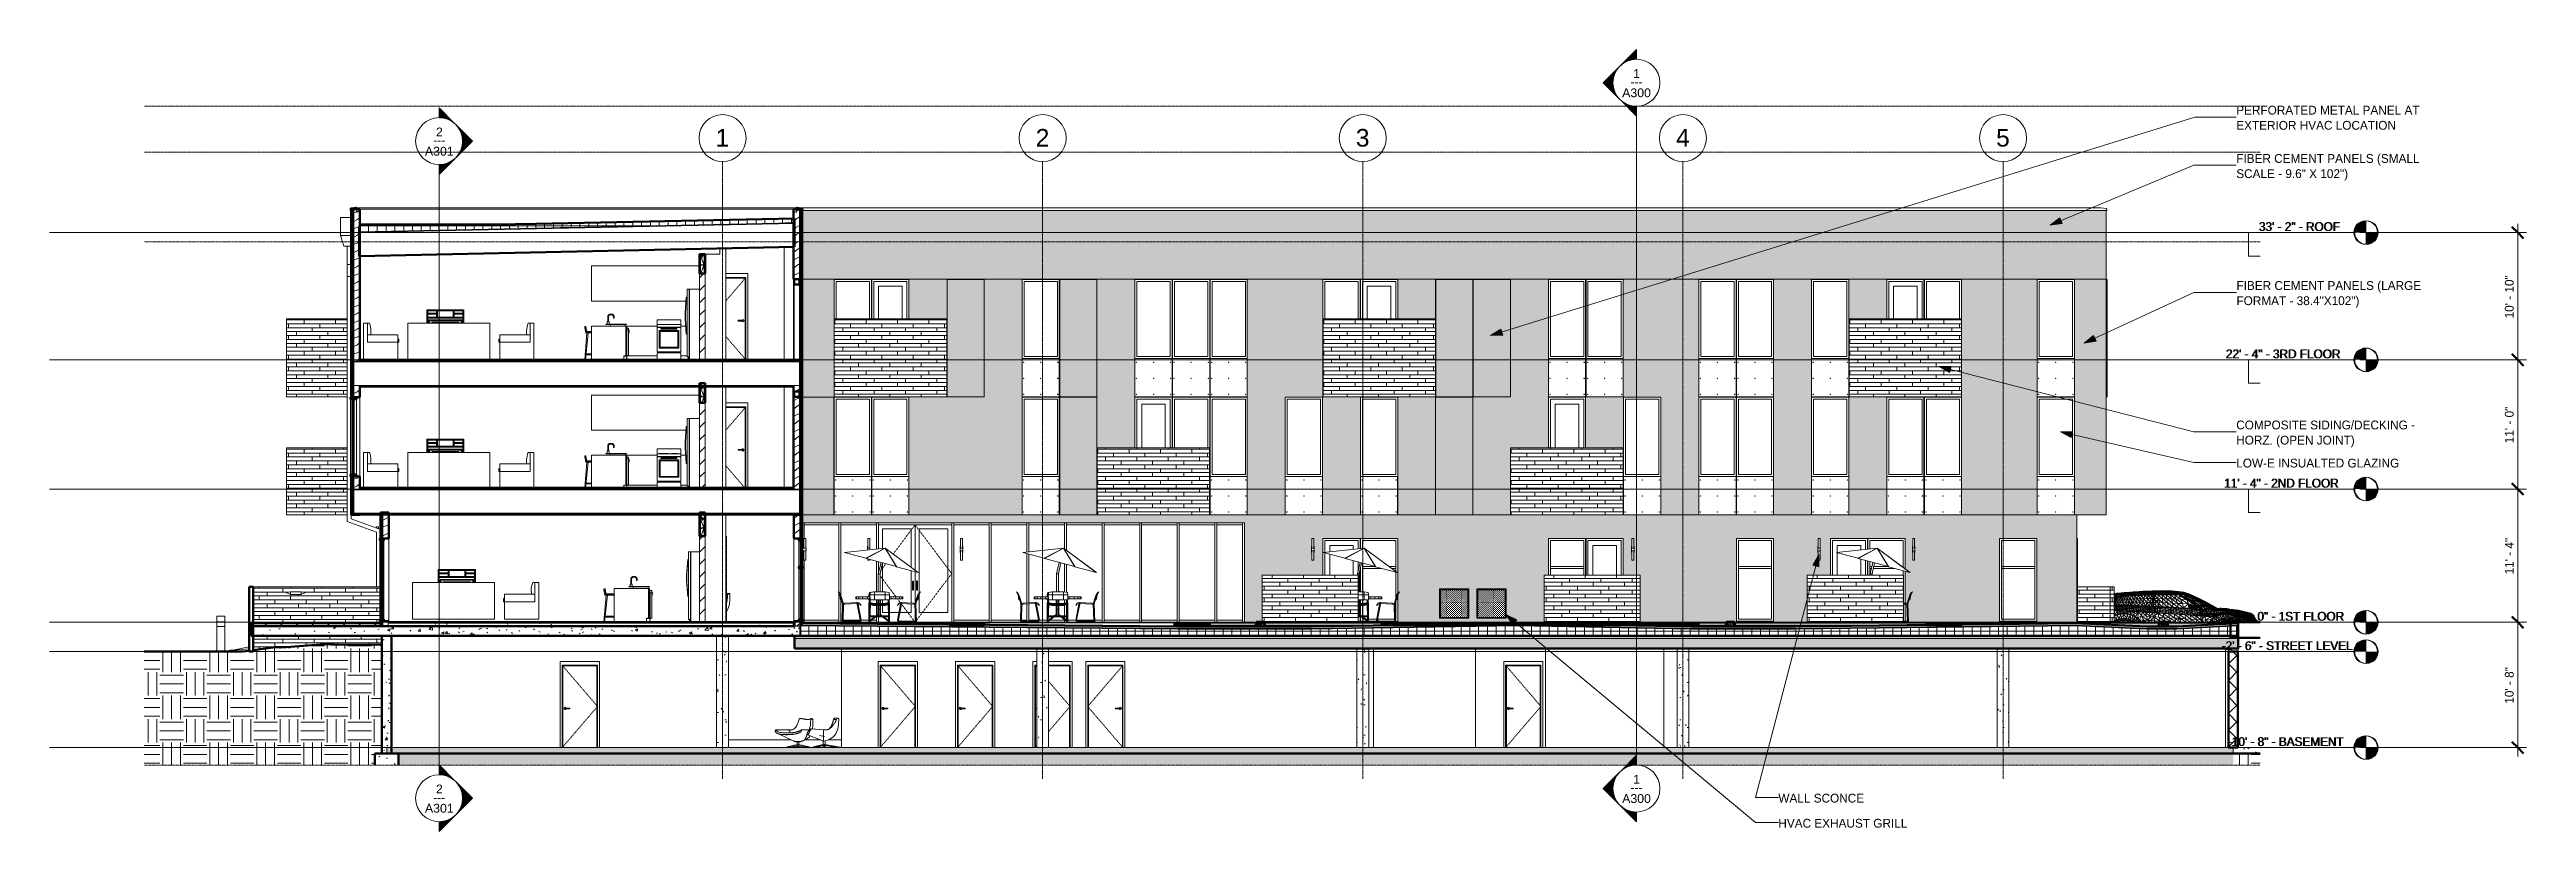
# Model space of a CAD drawing. Header units: inches. Extents: x -4169 to 1217, y -214 to 588.
# Drawn here: x -4169 to -1639, y -214 to 585 of the extents above; entities that cross this region are included whole.
import ezdxf

# ---------------------------------------------------------------- set-up
doc = ezdxf.new("R2010")
doc.units = ezdxf.units.IN
doc.header["$MEASUREMENT"] = 0
for name, pattern in [('Aligning Line 1_8_', [0.25, 0.125, -0.125]), ('Dash 1_16_', [0.125, 0.0625, -0.0625]), ('Grid Line 1_2_', [0.875, 0.5, -0.125, 0.125, -0.125])]:
    doc.linetypes.add(name, pattern=pattern)
for name, color, linetype, lineweight in [('0-1', 7, 'Continuous', 5), ('0-2', 191, 'Continuous', 5), ('0-3', 7, 'Continuous', 9), ('0-4', 165, 'Continuous', 5), ('0-5', 10, 'Continuous', 13), ('A-ANNO-DIMS', 211, 'Continuous', 9), ('A-ANNO-DIMS-96', 211, 'Continuous', 9), ('A-DOOR', 31, 'Continuous', 13), ('A-DOOR-1', 7, 'Dash 1_16_', 9), ('A-DOOR-2', 7, 'Continuous', 9), ('A-DOOR-3', 31, 'Continuous', 9), ('A-DOOR-4', 31, 'Dash 1_16_', 9), ('A-DOOR-FRAM', 31, 'Continuous', 9), ('A-DOOR-FRAM-1', 7, 'Continuous', 9), ('A-DOOR-FRAM-2', 50, 'Continuous', 20), ('A-FLOR', 192, 'Continuous', 13), ('A-FLOR-1', 9, 'Continuous', 50), ('A-FLOR-2', 253, 'Continuous', 13), ('A-FLOR-3', 192, 'Continuous', 50), ('A-FLOR-LEVL', 51, 'Continuous', 9), ('A-FLOR-LEVL-1', 51, 'Grid Line 1_2_', 9), ('A-FLOR-LEVL-2', 254, 'Continuous', 9), ('A-FLOR-LEVL-3', 147, 'Continuous', 9), ('A-FLOR-MCUT', 51, 'Continuous', 13), ('A-FLOR-PATT-1', 8, 'Continuous', 9), ('A-GENM', 5, 'Continuous', 9), ('A-GLAZ', 151, 'Continuous', 13), ('A-GLAZ-1', 151, 'Continuous', 9), ('A-GLAZ-2', 151, 'Continuous', 50), ('A-GLAZ-CWMG', 51, 'Continuous', 9), ('A-GLAZ-CWMG-1', 51, 'Continuous', 50), ('A-ROOF', 132, 'Continuous', 13), ('A-ROOF-1', 132, 'Continuous', 50), ('A-ROOF-PATT-1', 132, 'Continuous', 9), ('A-WALL', 113, 'Continuous', 13), ('A-WALL-1', 10, 'Continuous', 13), ('A-WALL-2', 113, 'Continuous', 50), ('A-WALL-PATT-1', 53, 'Continuous', 9), ('A-WALL-PATT-2', 7, 'Continuous', 9), ('A-WALL-PATT-3', 111, 'Continuous', 9), ('C-BLDG-PADS-1', 55, 'Continuous', 9), ('C-BLDG-PADS-2', 10, 'Continuous', 13), ('C-BLDG-PADS-3', 7, 'Continuous', 9), ('C-TOPO', 7, 'Continuous', 9), ('C-TOPO-1', 250, 'Continuous', 50), ('E-LITE-EQPM', 33, 'Continuous', 9), ('G-ANNO-SYMB', 111, 'Aligning Line 1_8_', 9), ('G-ANNO-SYMB-1', 254, 'Aligning Line 1_8_', 9), ('G-ANNO-SYMB-2', 147, 'Aligning Line 1_8_', 9), ('G-ANNO-SYMB-3', 111, 'Continuous', 9), ('G-ANNO-TEXT', 231, 'Continuous', 9), ('G-IMPT', 8, 'Continuous', 9), ('I-FURN', 30, 'Continuous', 9), ('I-FURN-1', 7, 'Continuous', 9), ('I-WALL-1', 10, 'Continuous', 13), ('I-WALL-2', 250, 'Continuous', 50), ('L-SITE', 91, 'Continuous', 9), ('M-EQPM', 50, 'Continuous', 9), ('P-SANR-FIXT-1', 7, 'Continuous', 9), ('Q-CASE-1', 7, 'Continuous', 9), ('Q-SPCQ-1', 7, 'Continuous', 9), ('S-COLS', 52, 'Continuous', 9), ('S-FNDN', 32, 'Continuous', 13), ('S-FNDN-1', 253, 'Continuous', 13), ('S-FNDN-2', 32, 'Continuous', 50), ('S-FNDN-3', 32, 'Continuous', 9), ('S-GRID-1', 1, 'Grid Line 1_2_', 9), ('S-GRID-IDEN', 1, 'Continuous', 9)]:
    doc.layers.add(name, color=color, linetype=linetype, lineweight=lineweight)
doc.styles.add('Arial', font='arial.ttf', dxfattribs={"height": 9})
doc.styles.add('Arial_1', font='arial.ttf', dxfattribs={"height": 18})
doc.styles.add('Century Gothic', font='ufonts.com_century-gothic.ttf', dxfattribs={"height": 9})
doc.dimstyles.new('OD__1_8__Tol__', dxfattribs={"dimscale": 12, "dimtxt": 9.397514, "dimasz": 1, "dimexe": 0.75, "dimexo": 0.5, "dimgap": 0.125, "dimtad": 1, "dimdec": 3, "dimrnd": 0.125, "dimzin": 3, "dimdsep": 46, "dimlunit": 4, "dimtxsty": 'Century Gothic', "dimblk1": 'OBLIQUE', "dimblk2": 'OBLIQUE', "dimsah": 1, "dimcen": 0.09, "dimdle": 0.75, "dimazin": 0, "dimtfac": 1, "dimtdec": 4, "dimtix": 1, "dimtmove": 0, "dimatfit": 3, "dimfxl": 1, "dimtvp": 1, "dimtfill": 1, "dimfrac": 2, "dimtolj": 1, "dimtzin": 0, "dimarcsym": 2})
pattern_1 = [(0, (0, 0), (24, 24), [24, -24]), (0, (0, 9), (24, 24), [24, -24]), (0, (0, 18), (24, 24), [24, -24]), (90, (3, 21), (-24, 24), [24, -24]), (90, (12, 21), (-24, 24), [24, -24]), (90, (21, 21), (-24, 24), [24, -24])]
pattern_2 = [(50, (0, 0), (27.5427, -2.40992), [2.88, -31.68]), (355, (0, 0), (-5.32784, 28.88427), [2.304, -25.344]), (100.451, (2.295, -0.2), (22.21532, 26.47393), [2.448, -26.924]), (46.184, (0, 7.68), (40.98187, -6.35642), [4.32, -47.52]), (96.636, (3.415, 7.15), (35.89075, 37.4062), [3.671, -40.386]), (351.184, (0, 7.68), (35.89097, 37.4062), [3.456, -38.016]), (21, (3.84, 5.76), (22.92104, -15.46073), [2.88, -31.68]), (326, (3.84, 5.76), (9.34353, 27.84574), [2.304, -25.344]), (71.451, (5.75, 4.472), (32.26477, 12.38442), [2.448, -26.924]), (37.5, (0, 0), (0.466855, 12.782707), [1.267, -23.77, 1.267, -24.461, -25.44]), (37.5, (0, 0), (0.466855, 12.782707), [-50.765, 1.267, -24.173]), (7.5, (0, 0), (10.10159, 15.14509), [1.267, -13.402, 1.267, -23.194, -9.696]), (7.5, (0, 0), (10.10159, 15.14509), [-39.13, 1.267, -8.429]), (327.5, (-8.563, 0), (20.49916, -0.86578), [1.267, -8.333, 1.267, -28.685, -39.744]), (327.5, (-8.563, 0), (20.49916, -0.86578), [-39.552, 1.267, -38.477]), (317.5, (-12.403, 0), (22.39478, 3.84429), [1.267, -11.213, 1.267, -18.624, -28.224]), (317.5, (-12.403, 0), (22.39478, 3.84429), [-32.371, 1.267, -26.957])]
pattern_3 = [(161.57, (0.48, 0.48), (-3.83995378, -1.544e-05), [0, -27.322, 3.034, 0]), (18.43, (-0.48, 0.48), (-3.83995378, 1.544e-05), [0, -27.322, 3.034, 0]), (108.43, (0.48, 0.48), (1.919622, -9.6005246), [9.106, -21.25]), (71.57, (-0.48, 0.48), (1.919622, 9.6005246), [9.106, -21.25])]
pattern_4 = [(0, (0, 0), (30.72, 7.68), [1.267, -21.773, 1.267, -21.773, -122.88]), (0, (0, 0), (30.72, 7.68), [-46.08, 1.267, -44.813, 1.267, -21.773, -53.76]), (0, (0, 0), (30.72, 7.68), [-115.2, 1.267, -14.093, 1.267, -37.133]), (120, (11.52, 3.84), (-22.011075, 22.7643), [1.267, -21.773, 1.267, -21.773, -122.88]), (120, (11.52, 3.84), (-22.011075, 22.7643), [-46.08, 1.267, -44.813, 1.267, -21.773, -53.76]), (120, (11.52, 3.84), (-22.011075, 22.7643), [-115.2, 1.267, -14.093, 1.267, -37.133]), (240, (15.36, 19.2), (-8.708925, -30.4443), [1.267, -21.773, 1.267, -21.773, -122.88]), (240, (15.36, 19.2), (-8.708925, -30.4443), [-46.08, 1.267, -44.813, 1.267, -21.773, -53.76]), (240, (15.36, 19.2), (-8.708925, -30.4443), [-115.2, 1.267, -14.093, 1.267, -37.133])]
pattern_5 = [(45, (0, 0), (-6.36396, 6.36396), [])]
pattern_6 = [(0, (0, 0), (0, 4.798), []), (315, (0, 0), (4.7984266, 0), [6.786, -6.786]), (45, (0, 0), (4.7984266, 0), [6.786, -6.786])]
pattern_7 = [(216.87, (6.397, 15.994), (47.9809429, 31.9870857), [7.997, -71.971]), (206.565, (15.994, 11.196), (-15.993714, -15.994133), [17.881, -17.881]), (198.435, (15.994, 3.199), (-31.9867405, -15.99388), [10.115, -40.461])]
pattern_8 = [(0, (-3254.449, 268.8), (0, 4), []), (90, (-3254.449, 268.8), (-8, 8), [4, -28]), (90, (-3238.449, 272.8), (-8, 8), [4, -28])]
pattern_9 = [(0, (-2755.249, 268.8), (0, 4), []), (90, (-2755.249, 268.8), (-8, 8), [4, -28]), (90, (-2739.249, 272.8), (-8, 8), [4, -28])]
pattern_10 = [(0, (0, 0), (0, 9), []), (90, (0, 0), (-9, 6e-16), [])]
pattern_11 = [(0, (0, -5.748), (15.36, 0.067), [1.267, -10.253, 1.267, -10.253, -61.44]), (0, (0, -5.748), (15.36, 0.067), [-23.04, 1.267, -21.773, 1.267, -10.253, -26.88]), (0, (0, -5.748), (15.36, 0.067), [-57.6, 1.267, -6.413, 1.267, -17.933]), (178.268, (5.76, -5.714), (-11.006021375, 0.19874228), [0.634, -5.129, 0.634, -5.129, -30.734]), (178.268, (5.76, -5.714), (-11.006021375, 0.19874228), [-11.525, 0.634, -10.891, 0.634, -5.129, -13.446]), (178.268, (5.76, -5.714), (-11.006021375, 0.19874228), [-28.813, 0.634, -3.208, 0.634, -8.97]), (181.732, (7.68, -5.58), (-4.354957531, -0.26574782), [0.634, -5.129, 0.634, -5.129, -30.734]), (181.732, (7.68, -5.58), (-4.354957531, -0.26574782), [-11.525, 0.634, -10.891, 0.634, -5.129, -13.446]), (181.732, (7.68, -5.58), (-4.354957531, -0.26574782), [-28.813, 0.634, -3.208, 0.634, -8.97])]
pattern_12 = [(0, (-3826.511, -29.2), (0, 4), []), (90, (-3826.511, -29.2), (-8, 8), [4, -28]), (90, (-3810.511, -25.2), (-8, 8), [4, -28])]
pattern_13 = [(0, (-2986.024, 136.8), (0, 4), []), (90, (-2986.024, 136.8), (-8, 8), [4, -28]), (90, (-2970.024, 140.8), (-8, 8), [4, -28])]
pattern_14 = [(0, (-2563.624, 136.8), (0, 4), []), (90, (-2563.624, 136.8), (-8, 8), [4, -28]), (90, (-2547.624, 140.8), (-8, 8), [4, -28])]
pattern_15 = [(0, (-2217.836, 268.8), (0, 4), []), (90, (-2217.836, 268.8), (-8, 8), [4, -28]), (90, (-2201.836, 272.8), (-8, 8), [4, -28])]
pattern_16 = [(0, (-2371.249, 0.8), (0, 4), []), (90, (-2371.249, 0.8), (-8, 8), [4, -28]), (90, (-2355.249, 4.8), (-8, 8), [4, -28])]
pattern_17 = [(0, (-2640.049, 0.8), (0, 4), []), (90, (-2640.049, 0.8), (-8, 8), [4, -28]), (90, (-2624.049, 4.8), (-8, 8), [4, -28])]
pattern_18 = [(0, (-2928.049, 0.8), (0, 4), []), (90, (-2928.049, 0.8), (-8, 8), [4, -28]), (90, (-2912.049, 4.8), (-8, 8), [4, -28])]

msp = doc.modelspace()

# ---------------------------------------------------------------- texts
at = {"layer": 'A-FLOR-LEVL', "char_height": 9, "attachment_point": 1, "style": 'Century Gothic'}
for s, insert, width in [('33\' - 2" - ROOF', (-1912.3286, 408.5508), 104.232), ('22\' - 4" - 3RD FLOOR', (-1946.0798, 278.5508), 145.137), ('11\' - 4" - 2ND FLOOR', (-1947.8184, 146.5508), 147.258), ('0\' - 0" - 1ST FLOOR', (-1933.5696, 10.5508), 129.987), ('-2\' - 6" - STREET LEVEL', (-1950.3129, -19.4492), 150.288), ('-10\' - 8" - BASEMENT', (-1944.0767, -117.4492), 142.713)]:
    msp.add_mtext(s, dxfattribs=dict(at, insert=insert, width=width))
at = {"layer": 'G-ANNO-SYMB-3', "char_height": 9, "attachment_point": 1}
for s, insert, width, style in [('1', (-2551.1422, 564.8617), 8.484, 'Arial'), ('A300', (-2562.3863, 545.2255), 35.754, 'Arial'), ('---', (-2553.7935, 556.355), 15.453, 'Century Gothic'), ('A301', (-3785.2888, 485.5534), 35.754, 'Arial'), ('---', (-3776.696, 496.683), 15.453, 'Century Gothic'), ('2', (-3774.0447, 505.1897), 8.484, 'Arial'), ('2', (-3774.0447, -165.8183), 8.484, 'Arial'), ('A300', (-2562.3863, -175.5663), 35.754, 'Arial'), ('---', (-2553.7935, -164.4367), 15.453, 'Century Gothic'), ('1', (-2551.1422, -155.93), 8.484, 'Arial'), ('A301', (-3785.2888, -185.4545), 35.754, 'Arial'), ('---', (-3776.696, -174.325), 15.453, 'Century Gothic')]:
    msp.add_mtext(s, dxfattribs=dict(at, insert=insert, width=width, style=style))
at = {"layer": 'G-ANNO-TEXT', "char_height": 9, "attachment_point": 1, "style": 'Century Gothic'}
for s, insert, width in [('PERFORATED METAL PANEL AT', (-1935.1891, 527.4961), 220.584), ('EXTERIOR HVAC LOCATION', (-1935.1891, 511.9961), 202.707), ('SCALE - 9.6" X 102")', (-1935.1891, 462.6432), 139.986), ('FIBER CEMENT PANELS (SMALL', (-1935.1891, 478.1432), 221.19), ('FIBER CEMENT PANELS (LARGE', (-1934.9492, 348.3906), 222.402), ('FORMAT - 38.4"X102")', (-1934.9492, 332.8906), 156.348), ('COMPOSITE SIDING/DECKING -', (-1935.1891, 205.9588), 232.704), ('HORZ. (OPEN JOINT)', (-1935.1891, 190.4588), 149.682), ('LOW-E INSUALTED GLAZING', (-1935.1891, 167.0568), 204.222), ('WALL SCONCE', (-2402.8735, -175.1409), 110.292), ('HVAC EXHAUST GRILL', (-2402.8735, -200.8075), 159.681)]:
    msp.add_mtext(s, dxfattribs=dict(at, insert=insert, width=width))
at = {"layer": 'S-GRID-IDEN', "char_height": 18, "width": 16.968, "attachment_point": 1, "style": 'Arial_1'}
for s, insert in [('1', (-3488.4528, 503.7879)), ('2', (-3161.4528, 503.7879)), ('3', (-2834.4528, 503.7879)), ('4', (-2507.4528, 503.7879)), ('5', (-2180.4528, 503.7879))]:
    msp.add_mtext(s, dxfattribs=dict(at, insert=insert))

# ---------------------------------------------------------------- blocks, each defined once
blk = doc.blocks.new('Level - Level Head - Circle-V82-BUILDING ELEVATION - COURTYARD - LOOKING EAST')
at = {"layer": 'A-FLOR-LEVL'}
h = blk.add_hatch(color=256, dxfattribs=at)
edge = h.paths.add_edge_path(flags=0)
edge.add_line((-1802.2, 0), (-1814.2, 0))
edge.add_arc((-1802.2, 0), 12, 90, 180, ccw=False)
edge.add_line((-1802.2, 12), (-1802.2, 0))
h = blk.add_hatch(color=256, dxfattribs=at)
edge = h.paths.add_edge_path(flags=0)
edge.add_line((-1802.2, -12), (-1802.2, 0))
edge.add_line((-1802.2, 0), (-1790.2, 0))
edge.add_arc((-1802.2, 0), 12, 270, 360, ccw=False)
at = {"layer": 'A-FLOR-LEVL-2'}
blk.add_circle((-1802.2, 0), 12, dxfattribs=at)
blk = doc.blocks.new('CTR - 2nd Phase_rvt-1-BUILDING ELEVATION - COURTYARD - LOOKING EAST')
at = {"layer": 'A-FLOR-1'}
for p, q in [((-1910.9, 0), (-1941.2, 0)), ((-1941.2, 0), (-1941.2, -16)), ((-1941.2, -16), (-1910.9, -16))]:
    blk.add_line(p, q, dxfattribs=at)
at = {"layer": 'A-FLOR-2'}
for p, q in [((-1922.7, 398), (-1922.7, 374)), ((-1922.7, 398), (-1910.9, 398)), ((-1910.9, 374), (-1922.7, 374)), ((-1922.7, 268), (-1922.7, 244)), ((-1922.7, 268), (-1910.9, 268)), ((-1910.9, 244), (-1922.7, 244)), ((-1922.7, 136), (-1922.7, 112)), ((-1922.7, 136), (-1910.9, 136)), ((-1910.9, 112), (-1922.7, 112))]:
    blk.add_line(p, q, dxfattribs=at)
at = {"layer": 'A-FLOR-LEVL-1'}
for p, q in [((-4168.7, 398), (-1814.2, 398)), ((-4168.7, 268), (-1814.2, 268)), ((-4168.7, 136), (-1814.2, 136)), ((-4168.7, 0), (-1814.2, 0)), ((-4168.7, -30), (-1814.2, -30)), ((-4168.7, -128), (-1814.2, -128))]:
    blk.add_line(p, q, dxfattribs=at)
at = {"layer": 'G-ANNO-SYMB-1'}
for p, q in [((-1910.9, 527), (-4072, 527)), ((-1910.9, 388.6), (-4072, 388.6))]:
    blk.add_line(p, q, dxfattribs=at)
at = {"layer": 'S-FNDN-1'}
blk.add_line((-1946.2, -26.7), (-1946.2, -128), dxfattribs=at)
at = {"layer": '0-2'}
for p in [(0, 398), (0, 268), (0, 136), (0, 0), (0, -30), (0, -128)]:
    blk.add_blockref('Level - Level Head - Circle-V82-BUILDING ELEVATION - COURTYARD - LOOKING EAST', p, dxfattribs=at)
at = {"layer": 'A-FLOR-LEVL', "char_height": 9, "attachment_point": 1, "style": 'Century Gothic'}
for s, insert, width in [('33\' - 2" - ROOF', (-1911.6, 408.6), 104.232), ('22\' - 4" - 3RD FLOOR', (-1945.3, 278.6), 145.137), ('11\' - 4" - 2ND FLOOR', (-1947.1, 146.6), 147.258), ('0\' - 0" - 1ST FLOOR', (-1932.8, 10.6), 129.987), ('-2\' - 6" - STREET LEVEL', (-1949.6, -19.4), 150.288), ('-10\' - 8" - BASEMENT', (-1943.3, -117.4), 142.713)]:
    blk.add_mtext(s, dxfattribs=dict(at, insert=insert, width=width))
blk = doc.blocks.new('Refrigerator_-_Side-by-Side_6047 - 36_ X 30_-345559-BUILDING ELEVATION - COURTYARD - LOOKING EAST')
at = {"layer": 'Q-SPCQ-1'}
for p, q in [((-3516.9, 64), (-3518, 48.3)), ((-3517.7, 48.3), (-3516.6, 63.8)), ((-3516, 64), (-3516.9, 64)), ((-3516.6, 63.8), (-3516, 63.8)), ((-3516, 2.9), (-3516, 72)), ((-3516, 72), (-3514, 72)), ((-3514, 72), (-3514, 2.9)), ((-3513.7, 72), (-3513.7, 0)), ((-3504.9, 72), (-3513.7, 72)), ((-3518, 48.3), (-3518, 41.9)), ((-3518, 41.9), (-3516.9, 26.2)), ((-3517.7, 41.9), (-3517.7, 48.3)), ((-3516.6, 26.5), (-3517.7, 41.9)), ((-3516.9, 26.2), (-3516, 26.2)), ((-3516, 26.5), (-3516.6, 26.5)), ((-3514, 2.9), (-3516, 2.9)), ((-3515, 2.9), (-3515, 0.4)), ((-3514, 2.9), (-3515, 2.9)), ((-3515, 0.4), (-3514, 0.4)), ((-3514, 0.4), (-3514, 2.9))]:
    blk.add_line(p, q, dxfattribs=at)
blk = doc.blocks.new('Sink Kitchen-Single - 30_ x 21_-366345-BUILDING ELEVATION - COURTYARD - LOOKING EAST')
at = {"layer": 'P-SANR-FIXT-1'}
for p, q in [((-3577, 36.5), (-3556, 36.5)), ((-3577, 36), (-3577, 36.5)), ((-3556, 36), (-3577, 36)), ((-3575.7, 39), (-3575.7, 36.5)), ((-3575.7, 39), (-3575.7, 36.5)), ((-3575.7, 39), (-3574.7, 39)), ((-3575.7, 39), (-3575.7, 39)), ((-3575.1, 43.9), (-3575.1, 39)), ((-3574.7, 39), (-3573.7, 39)), ((-3574.3, 39), (-3574.3, 43.9)), ((-3573.7, 36.5), (-3573.7, 39)), ((-3573.7, 36.5), (-3573.7, 39)), ((-3573.7, 39), (-3573.7, 39)), ((-3572.7, 36), (-3572.7, 34.5)), ((-3571.3, 46.7), (-3572.2, 46.7)), ((-3572.2, 46), (-3571.3, 46)), ((-3569.2, 43.9), (-3569.2, 42.5)), ((-3568.5, 42.5), (-3569.2, 42.5)), ((-3568.5, 42.5), (-3568.5, 43.9)), ((-3557.2, 34.5), (-3557.2, 36)), ((-3556, 36), (-3556, 36.5))]:
    blk.add_line(p, q, dxfattribs=at)
at = {"layer": 'P-SANR-FIXT-1', "flags": 128}
for points in [[(-3572.2, 46.7), (-3572.3, 46.7), (-3572.5, 46.7), (-3572.6, 46.7), (-3572.7, 46.7), (-3572.8, 46.7), (-3572.9, 46.7), (-3573, 46.6), (-3573.1, 46.6), (-3573.2, 46.6), (-3573.3, 46.5), (-3573.4, 46.5), (-3573.6, 46.4), (-3573.7, 46.4), (-3573.8, 46.3), (-3573.8, 46.2), (-3573.9, 46.2), (-3574, 46.1), (-3574.1, 46), (-3574.2, 46), (-3574.3, 45.9), (-3574.4, 45.8), (-3574.4, 45.7), (-3574.5, 45.6), (-3574.6, 45.5), (-3574.6, 45.4), (-3574.7, 45.3), (-3574.8, 45.2), (-3574.8, 45.1), (-3574.9, 45), (-3574.9, 44.9), (-3574.9, 44.8), (-3575, 44.7), (-3575, 44.6), (-3575, 44.5), (-3575.1, 44.4), (-3575.1, 44.2), (-3575.1, 44.1), (-3575.1, 44), (-3575.1, 43.9), (-3575.1, 43.9)], [(-3574.3, 43.9), (-3574.3, 44), (-3574.3, 44), (-3574.3, 44.1), (-3574.3, 44.2), (-3574.3, 44.3), (-3574.3, 44.4), (-3574.3, 44.5), (-3574.2, 44.5), (-3574.2, 44.6), (-3574.2, 44.7), (-3574.1, 44.8), (-3574.1, 44.9), (-3574.1, 44.9), (-3574, 45), (-3574, 45.1), (-3573.9, 45.1), (-3573.9, 45.2), (-3573.8, 45.3), (-3573.8, 45.3), (-3573.7, 45.4), (-3573.6, 45.5), (-3573.6, 45.5), (-3573.5, 45.6), (-3573.4, 45.6), (-3573.4, 45.7), (-3573.3, 45.7), (-3573.2, 45.7), (-3573.1, 45.8), (-3573.1, 45.8), (-3573, 45.9), (-3572.9, 45.9), (-3572.8, 45.9), (-3572.8, 45.9), (-3572.7, 46), (-3572.6, 46), (-3572.5, 46), (-3572.4, 46), (-3572.3, 46), (-3572.2, 46), (-3572.2, 46)], [(-3568.5, 43.9), (-3568.5, 44), (-3568.5, 44.1), (-3568.5, 44.2), (-3568.5, 44.3), (-3568.5, 44.4), (-3568.6, 44.6), (-3568.6, 44.7), (-3568.6, 44.8), (-3568.7, 44.9), (-3568.7, 45), (-3568.7, 45.1), (-3568.8, 45.2), (-3568.9, 45.3), (-3568.9, 45.4), (-3569, 45.5), (-3569, 45.6), (-3569.1, 45.7), (-3569.2, 45.8), (-3569.3, 45.9), (-3569.3, 45.9), (-3569.4, 46), (-3569.5, 46.1), (-3569.6, 46.2), (-3569.7, 46.2), (-3569.8, 46.3), (-3569.9, 46.4), (-3570, 46.4), (-3570.1, 46.5), (-3570.2, 46.5), (-3570.3, 46.6), (-3570.4, 46.6), (-3570.5, 46.6), (-3570.6, 46.7), (-3570.7, 46.7), (-3570.9, 46.7), (-3571, 46.7), (-3571.1, 46.7), (-3571.2, 46.7), (-3571.3, 46.7), (-3571.3, 46.7)], [(-3571.3, 46), (-3571.3, 46), (-3571.2, 46), (-3571.1, 46), (-3571, 46), (-3570.9, 46), (-3570.8, 45.9), (-3570.8, 45.9), (-3570.7, 45.9), (-3570.6, 45.9), (-3570.5, 45.8), (-3570.4, 45.8), (-3570.4, 45.8), (-3570.3, 45.7), (-3570.2, 45.7), (-3570.1, 45.6), (-3570.1, 45.6), (-3570, 45.5), (-3569.9, 45.5), (-3569.9, 45.4), (-3569.8, 45.4), (-3569.8, 45.3), (-3569.7, 45.2), (-3569.7, 45.2), (-3569.6, 45.1), (-3569.6, 45), (-3569.5, 45), (-3569.5, 44.9), (-3569.4, 44.8), (-3569.4, 44.7), (-3569.4, 44.6), (-3569.3, 44.6), (-3569.3, 44.5), (-3569.3, 44.4), (-3569.3, 44.3), (-3569.3, 44.2), (-3569.2, 44.2), (-3569.2, 44.1), (-3569.2, 44), (-3569.2, 43.9), (-3569.2, 43.9)]]:
    blk.add_lwpolyline(points, dxfattribs=at)
blk = doc.blocks.new('Dishwasher_15404 - 34_ counter-547918-BUILDING ELEVATION - COURTYARD - LOOKING EAST')
at = {"layer": 'Q-SPCQ-1'}
for p, q in [((-3556, 32.5), (-3553.7, 32.5)), ((-3556, 30.8), (-3555.3, 30.8)), ((-3553.7, 30.8), (-3556, 30.8)), ((-3555.1, 4.3), (-3555.1, 30.8)), ((-3555.1, 30.8), (-3553.7, 30.8)), ((-3555.1, 4.3), (-3555.1, 30.8)), ((-3553.7, 32.5), (-3553.5, 32.5)), ((-3553.5, 30.8), (-3553.7, 30.8)), ((-3553.7, 30.8), (-3553.5, 30.8)), ((-3553.5, 30.8), (-3553.5, 32.5)), ((-3553.5, 30.8), (-3553.2, 30.8)), ((-3553.5, 4.3), (-3553.5, 30.8)), ((-3553.5, 27.3), (-3553.2, 27.3)), ((-3553.2, 30.8), (-3553.2, 28.1)), ((-3553, 30.2), (-3553.2, 30.2)), ((-3553.2, 28.2), (-3553, 28.2)), ((-3553.2, 28.1), (-3553.2, 27.3)), ((-3553, 30.2), (-3553, 28.2)), ((-3555.1, 3.9), (-3559, 3.9)), ((-3559, 3.9), (-3556.7, 3.9)), ((-3555.3, 4.3), (-3556, 4.3)), ((-3556, 4.3), (-3555.1, 4.3)), ((-3555.6, 3.4), (-3555.6, 3.6)), ((-3555.6, 3.6), (-3555.1, 3.6)), ((-3555.1, 3.4), (-3555.6, 3.4)), ((-3555.6, 3), (-3555.6, 3.2)), ((-3555.6, 3.2), (-3555.1, 3.2)), ((-3555.1, 3), (-3555.6, 3)), ((-3555.6, 2.6), (-3555.6, 2.8)), ((-3555.6, 2.8), (-3555.1, 2.8)), ((-3555.1, 2.6), (-3555.6, 2.6)), ((-3555.6, 2.2), (-3555.6, 2.4)), ((-3555.6, 2.4), (-3555.1, 2.4)), ((-3555.1, 2.2), (-3555.6, 2.2)), ((-3555.6, 1.8), (-3555.6, 2)), ((-3555.6, 2), (-3555.1, 2)), ((-3555.1, 1.8), (-3555.6, 1.8)), ((-3555.6, 1.4), (-3555.6, 1.6)), ((-3555.6, 1.6), (-3555.1, 1.6)), ((-3555.1, 1.4), (-3555.6, 1.4)), ((-3555.6, 1), (-3555.6, 1.2)), ((-3555.6, 1.2), (-3555.1, 1.2)), ((-3555.1, 1), (-3555.6, 1)), ((-3555.6, 0.6), (-3555.6, 0.8)), ((-3555.6, 0.8), (-3555.1, 0.8)), ((-3555.1, 0.6), (-3555.6, 0.6)), ((-3555.1, 3.6), (-3555.2, 3.6)), ((-3555.2, 3.4), (-3555.1, 3.4)), ((-3555.1, 3.2), (-3555.2, 3.2)), ((-3555.2, 3), (-3555.1, 3)), ((-3555.1, 2.8), (-3555.2, 2.8)), ((-3555.2, 2.6), (-3555.1, 2.6)), ((-3555.1, 2.4), (-3555.2, 2.4)), ((-3555.2, 2.2), (-3555.1, 2.2)), ((-3555.1, 2), (-3555.2, 2)), ((-3555.2, 1.8), (-3555.1, 1.8)), ((-3555.1, 1.6), (-3555.2, 1.6)), ((-3555.2, 1.4), (-3555.1, 1.4)), ((-3555.1, 1.2), (-3555.2, 1.2)), ((-3555.2, 1), (-3555.1, 1)), ((-3555.1, 0.8), (-3555.2, 0.8)), ((-3553.7, 4.3), (-3555.1, 4.3)), ((-3555.1, 3.9), (-3555.1, 4.3)), ((-3555.1, 3.6), (-3555.1, 3.9)), ((-3555.1, 3.2), (-3555.1, 3.4)), ((-3555.1, 2.8), (-3555.1, 3)), ((-3555.1, 2.4), (-3555.1, 2.6)), ((-3555.1, 2), (-3555.1, 2.2)), ((-3555.1, 1.6), (-3555.1, 1.8)), ((-3555.1, 1.2), (-3555.1, 1.4)), ((-3555.1, 0.8), (-3555.1, 1)), ((-3555.1, 0), (-3555.1, 0.6)), ((-3553.5, 4.3), (-3553.7, 4.3))]:
    blk.add_line(p, q, dxfattribs=at)
blk = doc.blocks.new('Entertainment_Center_14771 - Entertainment_Center_14771-1372851-BUILDING ELEVATION - COURTYARD - LOOKING EAST')
at = {"layer": 'I-FURN-1'}
for p, q in [((-3771.6, 54), (-3733.6, 54)), ((-3771.6, 54), (-3771.6, 53)), ((-3733.6, 53), (-3771.6, 53)), ((-3771.6, 53), (-3770.6, 53)), ((-3771.6, 53), (-3771.6, 40.5)), ((-3770.6, 53), (-3770.6, 40.5)), ((-3761.6, 46.7), (-3761.6, 53)), ((-3760.6, 53), (-3761.6, 53)), ((-3760.6, 53), (-3760.6, 46.7)), ((-3744.6, 46.7), (-3744.6, 53)), ((-3743.6, 53), (-3744.6, 53)), ((-3743.6, 53), (-3743.6, 46.7)), ((-3734.6, 53), (-3733.6, 53)), ((-3734.6, 53), (-3734.6, 40.5)), ((-3733.6, 54), (-3733.6, 53)), ((-3733.6, 53), (-3733.6, 40.5)), ((-3770.6, 50.5), (-3761.6, 50.5)), ((-3761.6, 49.5), (-3770.6, 49.5)), ((-3770.6, 46.7), (-3734.6, 46.7)), ((-3770.6, 46.7), (-3770.6, 45.7)), ((-3734.6, 45.7), (-3770.6, 45.7)), ((-3769.7, 43.1), (-3769.7, 40.5)), ((-3736.2, 43.7), (-3769.1, 43.7)), ((-3768.9, 42.9), (-3768.9, 40.5)), ((-3736.4, 42.9), (-3768.9, 42.9)), ((-3766.5, 40.5), (-3766.5, 41.4)), ((-3766.5, 41.4), (-3738.7, 41.4)), ((-3761.6, 46.7), (-3760.6, 46.7)), ((-3744.6, 46.7), (-3743.6, 46.7)), ((-3743.6, 50.5), (-3734.6, 50.5)), ((-3734.6, 49.5), (-3743.6, 49.5)), ((-3738.7, 41.4), (-3738.7, 40.5)), ((-3736.4, 40.5), (-3736.4, 42.9)), ((-3735.6, 40.5), (-3735.6, 43.1)), ((-3734.6, 46.7), (-3734.6, 45.7))]:
    blk.add_line(p, q, dxfattribs=at)
for centre, start, end in [((-3769.1, 43.1), 90, 180), ((-3736.2, 43.1), 360, 90)]:
    blk.add_arc(centre, 0.591, start, end, dxfattribs=at)
blk = doc.blocks.new('Couch-Both_Arms-Generic - 1-1372852-BUILDING ELEVATION - COURTYARD - LOOKING EAST')
at = {"layer": 'I-FURN-1'}
for p, q in [((-3798.1, 40.5), (-3714.1, 40.5)), ((-3798.1, 3), (-3798.1, 40.5)), ((-3714.1, 40.5), (-3714.1, 3)), ((-3714.1, 3), (-3798.1, 3))]:
    blk.add_line(p, q, dxfattribs=at)
blk = doc.blocks.new('Couch-Both_Arms-Generic - 2-1352635-BUILDING ELEVATION - COURTYARD - LOOKING EAST')
at = {"layer": 'I-FURN'}
for p, q in [((-3673.1, 28.7), (-3704.1, 28.7)), ((-3704.1, 28.7), (-3704.1, 21)), ((-3676.6, 32.4), (-3676.6, 32.1)), ((-3673.1, 40.5), (-3675.1, 40.5)), ((-3673.1, 28.7), (-3673.1, 40.5)), ((-3673.1, 21), (-3673.1, 28.7)), ((-3705.1, 21), (-3705.1, 24)), ((-3704.1, 21), (-3705.1, 21)), ((-3704.1, 21), (-3673.1, 21))]:
    blk.add_line(p, q, dxfattribs=at)
for centre, radius, start, end in [((-3653.9, 32.4), 22.8, 159.0802, 180), ((-3629.1, 32.1), 47.5, 180, 184.0748), ((-3689.3, -59.3), 84.8, 100.111, 100.7955)]:
    blk.add_arc(centre, radius, start, end, dxfattribs=at)
at = {"layer": 'I-FURN-1'}
for p, q in [((-3673.1, 40.5), (-3669.1, 40.5)), ((-3669.1, 40.5), (-3669.1, 3)), ((-3704.1, 3), (-3704.1, 21)), ((-3669.1, 3), (-3704.1, 3))]:
    blk.add_line(p, q, dxfattribs=at)
blk = doc.blocks.new('Bar_Stool_6722_1_ - Bar_Stool_6722_1_-1229311-BUILDING ELEVATION - COURTYARD - LOOKING EAST')
at = {"layer": 'I-FURN-1'}
for p, q in [((-3602.4, 34), (-3602.4, 33.7)), ((-3602.4, 33.7), (-3602.3, 32.9)), ((-3602.4, 32.8), (-3601.4, 33)), ((-3601.5, 27.5), (-3602.4, 32.8)), ((-3600.2, 27.5), (-3602.4, 0)), ((-3601.7, 0), (-3598.8, 27.5)), ((-3601.5, 27.5), (-3592, 27.5)), ((-3601.4, 33), (-3600.6, 28.5)), ((-3600.5, 29.8), (-3601.2, 34)), ((-3600.8, 29.6), (-3600.7, 29.6)), ((-3600.7, 29.6), (-3600.5, 29.8)), ((-3600.4, 29), (-3600.7, 28.9)), ((-3600.7, 28.9), (-3600.7, 28.7)), ((-3592, 28.5), (-3600.6, 28.5)), ((-3592, 29), (-3600.4, 29)), ((-3598.8, 27.5), (-3600.2, 27.5)), ((-3602, 6.2), (-3602, 7.2)), ((-3602, 7.2), (-3601.9, 7.2)), ((-3601, 6.2), (-3601.1, 5.2)), ((-3601.1, 5.2), (-3592, 5.2)), ((-3592, 6.2), (-3601, 6.2))]:
    blk.add_line(p, q, dxfattribs=at)
blk.add_arc((-3601.8, 32.6), 1.51, 65.6531, 114.3469, dxfattribs=at)
blk = doc.blocks.new('OD_CW_Base Cabinet - OD_CW_Base Cabinet-1917975-BUILDING ELEVATION - COURTYARD - LOOKING EAST')
at = {"layer": 'Q-CASE-1'}
for p, q in [((-3557, 34.5), (-3592, 34.5)), ((-3592, 34.5), (-3592, 0)), ((-3556, 34.5), (-3557, 34.5)), ((-3557, 34.5), (-3557, 4)), ((-3557, 4), (-3557, 34.5)), ((-3556, 4), (-3556, 34.5)), ((-3559, 0), (-3559, 4)), ((-3559, 4), (-3557, 4)), ((-3557, 4), (-3556, 4))]:
    blk.add_line(p, q, dxfattribs=at)
blk = doc.blocks.new('OD_CW_Base Cabinet - OD_CW_Base Cabinet-1862371-BUILDING ELEVATION - COURTYARD - LOOKING EAST')
at = {"layer": 'Q-CASE-1'}
for p, q in [((-3580, 302.5), (-3615, 302.5)), ((-3615, 302.5), (-3615, 268)), ((-3579, 302.5), (-3580, 302.5)), ((-3580, 302.5), (-3580, 272)), ((-3580, 272), (-3580, 302.5)), ((-3579, 272), (-3579, 302.5)), ((-3582, 268), (-3582, 272)), ((-3582, 272), (-3580, 272)), ((-3580, 272), (-3579, 272))]:
    blk.add_line(p, q, dxfattribs=at)
blk = doc.blocks.new('Refrigerator_-_Side-by-Side_6047 - 36_ X 30_-V5-BUILDING ELEVATION - COURTYARD - LOOKING EAST')
at = {"layer": 'Q-SPCQ-1'}
for p, q in [((-3518.3, 332), (-3519.3, 316.3)), ((-3519.1, 316.3), (-3518, 331.8)), ((-3517.3, 332), (-3518.3, 332)), ((-3518, 331.8), (-3517.3, 331.8)), ((-3517.3, 270.9), (-3517.3, 340)), ((-3517.3, 340), (-3515.3, 340)), ((-3515.3, 340), (-3515.3, 270.9)), ((-3515.1, 340), (-3515.1, 268)), ((-3504.9, 340), (-3515.1, 340)), ((-3519.3, 316.3), (-3519.3, 309.9)), ((-3519.3, 309.9), (-3518.3, 294.2)), ((-3519.1, 309.9), (-3519.1, 316.3)), ((-3518, 294.5), (-3519.1, 309.9)), ((-3518.3, 294.2), (-3517.3, 294.2)), ((-3517.3, 294.5), (-3518, 294.5)), ((-3515.3, 270.9), (-3517.3, 270.9)), ((-3516.3, 270.9), (-3516.3, 268.4)), ((-3515.3, 270.9), (-3516.3, 270.9)), ((-3516.3, 268.4), (-3515.3, 268.4)), ((-3515.3, 268.4), (-3515.3, 270.9))]:
    blk.add_line(p, q, dxfattribs=at)
blk = doc.blocks.new('Range - 24_ x 24_-1352610-BUILDING ELEVATION - COURTYARD - LOOKING EAST')
at = {"layer": 'Q-SPCQ-1'}
for p, q in [((-3547.9, 304), (-3547.9, 309)), ((-3547.9, 309), (-3523.9, 309)), ((-3523.9, 304), (-3547.9, 304)), ((-3547.9, 304), (-3547.9, 301.3)), ((-3545.9, 304.2), (-3545.9, 304)), ((-3545.9, 304.2), (-3544.9, 304.2)), ((-3544.9, 304.2), (-3544.9, 304)), ((-3544.9, 304.2), (-3537.9, 304.2)), ((-3537.9, 304), (-3537.9, 304.2)), ((-3537.9, 304.2), (-3536.9, 304.2)), ((-3536.9, 304), (-3536.9, 304.2)), ((-3533.4, 304.2), (-3533.4, 304)), ((-3533.4, 304.2), (-3527.4, 304.2)), ((-3527.4, 304), (-3527.4, 304.2)), ((-3523.9, 309), (-3523.9, 304)), ((-3523.9, 301.3), (-3523.9, 304)), ((-3547.9, 301.3), (-3523.9, 301.3)), ((-3523.9, 301), (-3547.9, 301)), ((-3547.9, 301), (-3547.9, 276)), ((-3525.9, 298), (-3545.9, 298)), ((-3545.9, 298), (-3545.9, 280)), ((-3545.9, 280), (-3525.9, 280)), ((-3544.9, 281), (-3544.9, 297)), ((-3544.9, 297), (-3526.9, 297)), ((-3526.9, 281), (-3544.9, 281)), ((-3528, 299.9), (-3544.3, 299.9)), ((-3544.3, 299.9), (-3544.3, 299.2)), ((-3544.3, 299.2), (-3528, 299.2)), ((-3528, 299.2), (-3528, 299.9)), ((-3526.9, 297), (-3526.9, 281)), ((-3525.9, 280), (-3525.9, 298)), ((-3523.9, 276), (-3523.9, 301)), ((-3547.9, 276), (-3523.9, 276)), ((-3523.9, 275.2), (-3547.9, 275.2)), ((-3547.9, 275.2), (-3547.9, 268.5)), ((-3547.9, 268.5), (-3547.9, 268)), ((-3547.9, 268.5), (-3523.9, 268.5)), ((-3523.9, 268.5), (-3523.9, 275.2)), ((-3523.9, 268), (-3523.9, 268.5))]:
    blk.add_line(p, q, dxfattribs=at)
blk = doc.blocks.new('OD_CW_Base Cabinet - OD_CW_Base Cabinet-1445441-BUILDING ELEVATION - COURTYARD - LOOKING EAST')
at = {"layer": 'Q-CASE-1'}
for p, q in [((-3547.9, 302.5), (-3579, 302.5)), ((-3518.8, 302.5), (-3523.9, 302.5)), ((-3517.3, 302.5), (-3518.6, 302.5)), ((-3515.1, 302.5), (-3515.3, 302.5)), ((-3579, 272), (-3547.9, 272)), ((-3579, 268.6), (-3579, 271.9)), ((-3523.9, 272), (-3517.3, 272)), ((-3515.3, 272), (-3515.1, 272))]:
    blk.add_line(p, q, dxfattribs=at)
blk = doc.blocks.new('Dishwasher_15404 - 34_ counter-V6-BUILDING ELEVATION - COURTYARD - LOOKING EAST')
at = {"layer": 'Q-SPCQ-1'}
for p, q in [((-3579, 300.5), (-3577.5, 300.5)), ((-3577.5, 298.8), (-3579, 298.8)), ((-3579, 298.8), (-3577.5, 298.8)), ((-3577.5, 300.5), (-3577.3, 300.5)), ((-3577.3, 298.8), (-3577.5, 298.8)), ((-3577.5, 298.8), (-3577.3, 298.8)), ((-3577.4, 298.8), (-3577.1, 298.8)), ((-3577.4, 295.3), (-3577.1, 295.3)), ((-3577.3, 298.8), (-3577.3, 300.5)), ((-3577.3, 272.3), (-3577.3, 298.8)), ((-3577.1, 298.8), (-3577.1, 296.1)), ((-3576.8, 298.2), (-3577.1, 298.2)), ((-3577.1, 296.2), (-3576.8, 296.2)), ((-3577.1, 296.1), (-3577.1, 295.3)), ((-3576.8, 298.2), (-3576.8, 296.2)), ((-3579, 271.9), (-3582, 271.9)), ((-3582, 271.9), (-3580.5, 271.9)), ((-3579.5, 271.4), (-3579.5, 271.6)), ((-3579.5, 271.6), (-3579, 271.6)), ((-3579, 271.4), (-3579.5, 271.4)), ((-3579.5, 271), (-3579.5, 271.2)), ((-3579.5, 271.2), (-3579, 271.2)), ((-3579, 271), (-3579.5, 271)), ((-3579.5, 270.6), (-3579.5, 270.8)), ((-3579.5, 270.8), (-3579, 270.8)), ((-3579, 270.6), (-3579.5, 270.6)), ((-3579.5, 270.2), (-3579.5, 270.4)), ((-3579.5, 270.4), (-3579, 270.4)), ((-3579, 270.2), (-3579.5, 270.2)), ((-3579.5, 269.8), (-3579.5, 270)), ((-3579.5, 270), (-3579, 270)), ((-3579, 269.8), (-3579.5, 269.8)), ((-3579.5, 269.4), (-3579.5, 269.6)), ((-3579.5, 269.6), (-3579, 269.6)), ((-3579, 269.4), (-3579.5, 269.4)), ((-3579.5, 269), (-3579.5, 269.2)), ((-3579.5, 269.2), (-3579, 269.2)), ((-3579, 269), (-3579.5, 269)), ((-3579.5, 268.6), (-3579.5, 268.8)), ((-3579.5, 268.8), (-3579, 268.8)), ((-3579, 268.6), (-3579.5, 268.6)), ((-3577.5, 272.3), (-3579, 272.3)), ((-3579, 271.9), (-3579, 272)), ((-3579, 271.6), (-3579, 271.9)), ((-3579, 271.6), (-3579, 271.6)), ((-3579, 271.2), (-3579, 271.4)), ((-3579, 271.4), (-3579, 271.4)), ((-3579, 271.2), (-3579, 271.2)), ((-3579, 270.8), (-3579, 271)), ((-3579, 271), (-3579, 271)), ((-3579, 270.8), (-3579, 270.8)), ((-3579, 270.4), (-3579, 270.6)), ((-3579, 270.6), (-3579, 270.6)), ((-3579, 270.4), (-3579, 270.4)), ((-3579, 270), (-3579, 270.2)), ((-3579, 270.2), (-3579, 270.2)), ((-3579, 270), (-3579, 270)), ((-3579, 269.6), (-3579, 269.8)), ((-3579, 269.8), (-3579, 269.8)), ((-3579, 269.6), (-3579, 269.6)), ((-3579, 269.2), (-3579, 269.4)), ((-3579, 269.4), (-3579, 269.4)), ((-3579, 269.2), (-3579, 269.2)), ((-3579, 268.8), (-3579, 269)), ((-3579, 269), (-3579, 269)), ((-3579, 268.8), (-3579, 268.8)), ((-3579, 268), (-3579, 268.6)), ((-3577.3, 272.3), (-3577.5, 272.3))]:
    blk.add_line(p, q, dxfattribs=at)
blk = doc.blocks.new('OD_CW_Upper Cabinet - OD_CW_Upper Cabinet-1916694-BUILDING ELEVATION - COURTYARD - LOOKING EAST')
at = {"layer": 'Q-CASE-1'}
for p, q in [((-3615, 328), (-3615, 364)), ((-3504.9, 364), (-3615, 364)), ((-3615, 328), (-3518.5, 328)), ((-3518.3, 328), (-3517.3, 328)), ((-3515.3, 328), (-3515.1, 328))]:
    blk.add_line(p, q, dxfattribs=at)
blk = doc.blocks.new('Bar_Stool_6722_1_ - Bar_Stool_6722_1_-V7-BUILDING ELEVATION - COURTYARD - LOOKING EAST')
at = {"layer": 'I-FURN-1'}
for p, q in [((-3622, 302), (-3622, 301.7)), ((-3622, 301.7), (-3621.9, 300.9)), ((-3622, 300.8), (-3621.1, 301)), ((-3621.1, 295.5), (-3622, 300.8)), ((-3619.9, 295.5), (-3622, 268)), ((-3621.3, 268), (-3618.4, 295.5)), ((-3621.1, 301), (-3620.3, 296.5)), ((-3621.1, 295.5), (-3615, 295.5)), ((-3620.1, 297.8), (-3620.8, 302)), ((-3620.5, 297.6), (-3620.3, 297.6)), ((-3620.3, 297.6), (-3620.1, 297.8)), ((-3620, 297), (-3620.3, 296.9)), ((-3620.3, 296.9), (-3620.3, 296.7)), ((-3615, 296.5), (-3620.3, 296.5)), ((-3615, 297), (-3620, 297)), ((-3618.4, 295.5), (-3619.9, 295.5)), ((-3621.6, 274.2), (-3621.6, 275.2)), ((-3621.6, 275.2), (-3621.5, 275.2)), ((-3620.6, 274.2), (-3620.7, 273.2)), ((-3620.7, 273.2), (-3615, 273.2)), ((-3615, 274.2), (-3620.6, 274.2))]:
    blk.add_line(p, q, dxfattribs=at)
blk.add_arc((-3621.4, 300.6), 1.51, 65.6531, 114.3469, dxfattribs=at)
blk = doc.blocks.new('Entertainment_Center_14771 - Entertainment_Center_14771-1352616-BUILDING ELEVATION - COURTYARD - LOOKING EAST')
at = {"layer": 'I-FURN-1'}
for p, q in [((-3783.4, 319), (-3745.4, 319)), ((-3783.4, 318), (-3783.4, 319)), ((-3745.4, 318), (-3783.4, 318)), ((-3783.4, 318), (-3782.4, 318)), ((-3783.4, 305.5), (-3783.4, 318)), ((-3782.4, 305.5), (-3782.4, 318)), ((-3782.4, 315.5), (-3773.4, 315.5)), ((-3773.4, 314.5), (-3782.4, 314.5)), ((-3782.4, 311.7), (-3746.4, 311.7)), ((-3782.4, 310.7), (-3782.4, 311.7)), ((-3746.4, 310.7), (-3782.4, 310.7)), ((-3781.5, 308.1), (-3781.5, 305.5)), ((-3748, 308.7), (-3780.9, 308.7)), ((-3748.2, 307.9), (-3780.7, 307.9)), ((-3780.7, 307.9), (-3780.7, 305.5)), ((-3778.3, 306.4), (-3750.5, 306.4)), ((-3778.3, 305.5), (-3778.3, 306.4)), ((-3773.4, 311.7), (-3773.4, 318)), ((-3772.4, 318), (-3773.4, 318)), ((-3773.4, 311.7), (-3772.4, 311.7)), ((-3772.4, 318), (-3772.4, 311.7)), ((-3756.4, 311.7), (-3756.4, 318)), ((-3755.4, 318), (-3756.4, 318)), ((-3756.4, 311.7), (-3755.4, 311.7)), ((-3755.4, 318), (-3755.4, 311.7)), ((-3755.4, 315.5), (-3746.4, 315.5)), ((-3746.4, 314.5), (-3755.4, 314.5)), ((-3750.5, 306.4), (-3750.5, 305.5)), ((-3748.2, 305.5), (-3748.2, 307.9)), ((-3747.4, 305.5), (-3747.4, 308.1)), ((-3746.4, 318), (-3745.4, 318)), ((-3746.4, 305.5), (-3746.4, 318)), ((-3746.4, 310.7), (-3746.4, 311.7)), ((-3745.4, 318), (-3745.4, 319)), ((-3745.4, 305.5), (-3745.4, 318))]:
    blk.add_line(p, q, dxfattribs=at)
for centre, start, end in [((-3780.9, 308.1), 90, 180), ((-3748, 308.1), 0, 90)]:
    blk.add_arc(centre, 0.591, start, end, dxfattribs=at)
blk = doc.blocks.new('Couch-Both_Arms-Generic - 1-1352606-BUILDING ELEVATION - COURTYARD - LOOKING EAST')
at = {"layer": 'I-FURN-1'}
for p, q in [((-3802.9, 305.5), (-3802.9, 268)), ((-3718.9, 305.5), (-3802.9, 305.5)), ((-3718.9, 268), (-3718.9, 305.5))]:
    blk.add_line(p, q, dxfattribs=at)
blk = doc.blocks.new('Couch-Both_Arms-Generic - 2-1523460-BUILDING ELEVATION - COURTYARD - LOOKING EAST')
at = {"layer": 'I-FURN'}
for p, q in [((-3843.9, 293.7), (-3843.9, 305.5)), ((-3843.9, 305.5), (-3841.9, 305.5)), ((-3843.9, 286), (-3843.9, 293.7)), ((-3843.9, 293.7), (-3812.9, 293.7)), ((-3812.9, 286), (-3843.9, 286)), ((-3840.4, 297.4), (-3840.4, 297.1)), ((-3812.9, 293.7), (-3812.9, 286)), ((-3812.9, 286), (-3811.9, 286)), ((-3811.9, 286), (-3811.9, 289))]:
    blk.add_line(p, q, dxfattribs=at)
for centre, radius, start, end in [((-3863.2, 297.4), 22.8, 0, 20.9198), ((-3887.9, 297.1), 47.5, 355.9252, 0), ((-3827.8, 205.7), 84.8, 79.2045, 79.889)]:
    blk.add_arc(centre, radius, start, end, dxfattribs=at)
at = {"layer": 'I-FURN-1'}
for p, q in [((-3847.9, 305.5), (-3847.9, 268)), ((-3843.9, 305.5), (-3847.9, 305.5)), ((-3812.9, 268), (-3812.9, 286))]:
    blk.add_line(p, q, dxfattribs=at)
blk = doc.blocks.new('Couch-Both_Arms-Generic - 2-V8-BUILDING ELEVATION - COURTYARD - LOOKING EAST')
at = {"layer": 'I-FURN'}
for p, q in [((-3677.9, 305.5), (-3679.9, 305.5)), ((-3677.9, 293.7), (-3677.9, 305.5)), ((-3709.9, 286), (-3709.9, 289)), ((-3708.9, 286), (-3709.9, 286)), ((-3677.9, 293.7), (-3708.9, 293.7)), ((-3708.9, 293.7), (-3708.9, 286)), ((-3708.9, 286), (-3677.9, 286)), ((-3681.4, 297.4), (-3681.4, 297.1)), ((-3677.9, 286), (-3677.9, 293.7))]:
    blk.add_line(p, q, dxfattribs=at)
for centre, radius, start, end in [((-3658.6, 297.4), 22.8, 159.0802, 180), ((-3694, 205.7), 84.8, 100.111, 100.7955), ((-3633.9, 297.1), 47.5, 180, 184.0748)]:
    blk.add_arc(centre, radius, start, end, dxfattribs=at)
at = {"layer": 'I-FURN-1'}
for p, q in [((-3677.9, 305.5), (-3673.9, 305.5)), ((-3673.9, 305.5), (-3673.9, 268)), ((-3708.9, 268), (-3708.9, 286))]:
    blk.add_line(p, q, dxfattribs=at)
blk = doc.blocks.new('OD_CW_Base Cabinet - OD_CW_Base Cabinet-V9-BUILDING ELEVATION - COURTYARD - LOOKING EAST')
at = {"layer": 'Q-CASE-1'}
for p, q in [((-3580, 170.5), (-3615, 170.5)), ((-3615, 170.5), (-3615, 137.4)), ((-3579, 170.5), (-3580, 170.5)), ((-3580, 170.5), (-3580, 140)), ((-3580, 140), (-3580, 170.5)), ((-3579, 140), (-3579, 170.5)), ((-3582, 137.4), (-3582, 140)), ((-3582, 140), (-3580, 140)), ((-3580, 140), (-3579, 140))]:
    blk.add_line(p, q, dxfattribs=at)
blk = doc.blocks.new('Refrigerator_-_Side-by-Side_6047 - 36_ X 30_-V10-BUILDING ELEVATION - COURTYARD - LOOKING EAST')
at = {"layer": 'Q-SPCQ-1'}
for p, q in [((-3517.3, 138.9), (-3517.3, 208)), ((-3517.3, 208), (-3515.3, 208)), ((-3515.3, 208), (-3515.3, 138.9)), ((-3515.1, 208), (-3515.1, 137.4)), ((-3504.9, 208), (-3515.1, 208)), ((-3518.3, 200), (-3519.3, 184.3)), ((-3519.3, 184.3), (-3519.3, 177.9)), ((-3519.3, 177.9), (-3518.3, 162.2)), ((-3519.1, 184.3), (-3518, 199.8)), ((-3519.1, 177.9), (-3519.1, 184.3)), ((-3518, 162.5), (-3519.1, 177.9)), ((-3517.3, 200), (-3518.3, 200)), ((-3518, 199.8), (-3517.3, 199.8)), ((-3518.3, 162.2), (-3517.3, 162.2)), ((-3517.3, 162.5), (-3518, 162.5)), ((-3515.3, 138.9), (-3517.3, 138.9)), ((-3516.3, 138.9), (-3516.3, 137.4)), ((-3515.3, 138.9), (-3516.3, 138.9)), ((-3515.3, 137.4), (-3515.3, 138.9))]:
    blk.add_line(p, q, dxfattribs=at)
blk = doc.blocks.new('Range - 24_ x 24_-V11-BUILDING ELEVATION - COURTYARD - LOOKING EAST')
at = {"layer": 'Q-SPCQ-1'}
for p, q in [((-3547.9, 172), (-3547.9, 177)), ((-3547.9, 177), (-3523.9, 177)), ((-3523.9, 172), (-3547.9, 172)), ((-3547.9, 172), (-3547.9, 169.3)), ((-3547.9, 169.3), (-3523.9, 169.3)), ((-3523.9, 169), (-3547.9, 169)), ((-3547.9, 169), (-3547.9, 144)), ((-3545.9, 172.2), (-3545.9, 172)), ((-3545.9, 172.2), (-3544.9, 172.2)), ((-3525.9, 166), (-3545.9, 166)), ((-3545.9, 166), (-3545.9, 148)), ((-3544.9, 172.2), (-3544.9, 172)), ((-3544.9, 172.2), (-3537.9, 172.2)), ((-3544.9, 149), (-3544.9, 165)), ((-3544.9, 165), (-3526.9, 165)), ((-3528, 167.9), (-3544.3, 167.9)), ((-3544.3, 167.9), (-3544.3, 167.2)), ((-3544.3, 167.2), (-3528, 167.2)), ((-3537.9, 172), (-3537.9, 172.2)), ((-3537.9, 172.2), (-3536.9, 172.2)), ((-3536.9, 172), (-3536.9, 172.2)), ((-3533.4, 172.2), (-3533.4, 172)), ((-3533.4, 172.2), (-3527.4, 172.2)), ((-3528, 167.2), (-3528, 167.9)), ((-3527.4, 172), (-3527.4, 172.2)), ((-3526.9, 165), (-3526.9, 149)), ((-3525.9, 148), (-3525.9, 166)), ((-3523.9, 177), (-3523.9, 172)), ((-3523.9, 169.3), (-3523.9, 172)), ((-3523.9, 144), (-3523.9, 169)), ((-3547.9, 144), (-3523.9, 144)), ((-3523.9, 143.2), (-3547.9, 143.2)), ((-3547.9, 143.2), (-3547.9, 137.4)), ((-3545.9, 148), (-3525.9, 148)), ((-3526.9, 149), (-3544.9, 149)), ((-3523.9, 137.4), (-3523.9, 143.2))]:
    blk.add_line(p, q, dxfattribs=at)
blk = doc.blocks.new('OD_CW_Base Cabinet - OD_CW_Base Cabinet-V12-BUILDING ELEVATION - COURTYARD - LOOKING EAST')
at = {"layer": 'Q-CASE-1'}
for p, q in [((-3547.9, 170.5), (-3579, 170.5)), ((-3518.8, 170.5), (-3523.9, 170.5)), ((-3517.3, 170.5), (-3518.6, 170.5)), ((-3515.1, 170.5), (-3515.3, 170.5)), ((-3579, 140), (-3547.9, 140)), ((-3579, 137.4), (-3579, 139.9)), ((-3523.9, 140), (-3517.3, 140)), ((-3515.3, 140), (-3515.1, 140))]:
    blk.add_line(p, q, dxfattribs=at)
blk = doc.blocks.new('Dishwasher_15404 - 34_ counter-V13-BUILDING ELEVATION - COURTYARD - LOOKING EAST')
at = {"layer": 'Q-SPCQ-1'}
for p, q in [((-3579, 168.5), (-3577.5, 168.5)), ((-3577.5, 166.8), (-3579, 166.8)), ((-3579, 166.8), (-3577.5, 166.8)), ((-3577.5, 168.5), (-3577.3, 168.5)), ((-3577.3, 166.8), (-3577.5, 166.8)), ((-3577.5, 166.8), (-3577.3, 166.8)), ((-3577.4, 166.8), (-3577.1, 166.8)), ((-3577.4, 163.3), (-3577.1, 163.3)), ((-3577.3, 166.8), (-3577.3, 168.5)), ((-3577.3, 140.3), (-3577.3, 166.8)), ((-3577.1, 166.8), (-3577.1, 164.1)), ((-3576.8, 166.2), (-3577.1, 166.2)), ((-3577.1, 164.2), (-3576.8, 164.2)), ((-3577.1, 164.1), (-3577.1, 163.3)), ((-3576.8, 166.2), (-3576.8, 164.2)), ((-3579, 139.9), (-3582, 139.9)), ((-3582, 139.9), (-3580.5, 139.9)), ((-3579.5, 139.4), (-3579.5, 139.6)), ((-3579.5, 139.6), (-3579, 139.6)), ((-3579, 139.4), (-3579.5, 139.4)), ((-3579.5, 139), (-3579.5, 139.2)), ((-3579.5, 139.2), (-3579, 139.2)), ((-3579, 139), (-3579.5, 139)), ((-3579.5, 138.6), (-3579.5, 138.8)), ((-3579.5, 138.8), (-3579, 138.8)), ((-3579, 138.6), (-3579.5, 138.6)), ((-3579.5, 138.2), (-3579.5, 138.4)), ((-3579.5, 138.4), (-3579, 138.4)), ((-3579, 138.2), (-3579.5, 138.2)), ((-3579.5, 137.8), (-3579.5, 138)), ((-3579.5, 138), (-3579, 138)), ((-3579, 137.8), (-3579.5, 137.8)), ((-3579.5, 137.4), (-3579.5, 137.6)), ((-3579.5, 137.6), (-3579, 137.6)), ((-3579, 137.4), (-3579.5, 137.4)), ((-3577.5, 140.3), (-3579, 140.3)), ((-3579, 139.9), (-3579, 140)), ((-3579, 139.6), (-3579, 139.9)), ((-3579, 139.6), (-3579, 139.6)), ((-3579, 139.2), (-3579, 139.4)), ((-3579, 139.4), (-3579, 139.4)), ((-3579, 139.2), (-3579, 139.2)), ((-3579, 138.8), (-3579, 139)), ((-3579, 139), (-3579, 139)), ((-3579, 138.8), (-3579, 138.8)), ((-3579, 138.4), (-3579, 138.6)), ((-3579, 138.6), (-3579, 138.6)), ((-3579, 138.4), (-3579, 138.4)), ((-3579, 138), (-3579, 138.2)), ((-3579, 138.2), (-3579, 138.2)), ((-3579, 138), (-3579, 138)), ((-3579, 137.6), (-3579, 137.8)), ((-3579, 137.8), (-3579, 137.8)), ((-3579, 137.6), (-3579, 137.6)), ((-3579, 137.4), (-3579, 137.4)), ((-3579, 137.4), (-3579, 137.4)), ((-3577.3, 140.3), (-3577.5, 140.3))]:
    blk.add_line(p, q, dxfattribs=at)
blk = doc.blocks.new('Bar_Stool_6722_1_ - Bar_Stool_6722_1_-V14-BUILDING ELEVATION - COURTYARD - LOOKING EAST')
at = {"layer": 'I-FURN-1'}
for p, q in [((-3622, 170), (-3622, 169.7)), ((-3622, 169.7), (-3621.9, 168.9)), ((-3622, 168.8), (-3621.1, 169)), ((-3621.1, 163.5), (-3622, 168.8)), ((-3619.9, 163.5), (-3621.9, 137.4)), ((-3621.2, 137.4), (-3618.4, 163.5)), ((-3621.1, 169), (-3620.3, 164.5)), ((-3621.1, 163.5), (-3615, 163.5)), ((-3620.1, 165.8), (-3620.8, 170)), ((-3620.5, 165.6), (-3620.3, 165.6)), ((-3620.3, 165.6), (-3620.1, 165.8)), ((-3620, 165), (-3620.3, 164.9)), ((-3620.3, 164.9), (-3620.3, 164.7)), ((-3615, 164.5), (-3620.3, 164.5)), ((-3615, 165), (-3620, 165)), ((-3618.4, 163.5), (-3619.9, 163.5)), ((-3621.6, 142.2), (-3621.6, 143.2)), ((-3621.6, 143.2), (-3621.5, 143.2)), ((-3620.6, 142.2), (-3620.7, 141.2)), ((-3620.7, 141.2), (-3615, 141.2)), ((-3615, 142.2), (-3620.6, 142.2))]:
    blk.add_line(p, q, dxfattribs=at)
blk.add_arc((-3621.4, 168.6), 1.51, 65.6531, 114.3469, dxfattribs=at)
blk = doc.blocks.new('Couch-Both_Arms-Generic - 1-V15-BUILDING ELEVATION - COURTYARD - LOOKING EAST')
at = {"layer": 'I-FURN-1'}
for p, q in [((-3802.9, 173.5), (-3802.9, 137.4)), ((-3718.9, 173.5), (-3802.9, 173.5)), ((-3718.9, 137.4), (-3718.9, 173.5))]:
    blk.add_line(p, q, dxfattribs=at)
blk = doc.blocks.new('Couch-Both_Arms-Generic - 2-V16-BUILDING ELEVATION - COURTYARD - LOOKING EAST')
at = {"layer": 'I-FURN'}
for p, q in [((-3843.9, 161.7), (-3843.9, 173.5)), ((-3843.9, 173.5), (-3841.9, 173.5)), ((-3843.9, 154), (-3843.9, 161.7)), ((-3843.9, 161.7), (-3812.9, 161.7)), ((-3812.9, 154), (-3843.9, 154)), ((-3840.4, 165.4), (-3840.4, 165.1)), ((-3812.9, 161.7), (-3812.9, 154)), ((-3812.9, 154), (-3811.9, 154)), ((-3811.9, 154), (-3811.9, 157))]:
    blk.add_line(p, q, dxfattribs=at)
for centre, radius, start, end in [((-3863.2, 165.4), 22.8, 0, 20.9198), ((-3887.9, 165.1), 47.5, 355.9252, 0), ((-3827.8, 73.7), 84.8, 79.2045, 79.889)]:
    blk.add_arc(centre, radius, start, end, dxfattribs=at)
at = {"layer": 'I-FURN-1'}
for p, q in [((-3847.9, 173.5), (-3847.9, 137.4)), ((-3843.9, 173.5), (-3847.9, 173.5)), ((-3812.9, 137.4), (-3812.9, 154))]:
    blk.add_line(p, q, dxfattribs=at)
blk = doc.blocks.new('Couch-Both_Arms-Generic - 2-V17-BUILDING ELEVATION - COURTYARD - LOOKING EAST')
at = {"layer": 'I-FURN'}
for p, q in [((-3709.9, 154), (-3709.9, 157)), ((-3708.9, 154), (-3709.9, 154)), ((-3677.9, 161.7), (-3708.9, 161.7)), ((-3708.9, 161.7), (-3708.9, 154)), ((-3708.9, 154), (-3677.9, 154)), ((-3681.4, 165.4), (-3681.4, 165.1)), ((-3677.9, 173.5), (-3679.9, 173.5)), ((-3677.9, 161.7), (-3677.9, 173.5)), ((-3677.9, 154), (-3677.9, 161.7))]:
    blk.add_line(p, q, dxfattribs=at)
for centre, radius, start, end in [((-3694, 73.7), 84.8, 100.111, 100.7955), ((-3658.6, 165.4), 22.8, 159.0802, 180), ((-3633.9, 165.1), 47.5, 180, 184.0748)]:
    blk.add_arc(centre, radius, start, end, dxfattribs=at)
at = {"layer": 'I-FURN-1'}
for p, q in [((-3708.9, 137.4), (-3708.9, 154)), ((-3677.9, 173.5), (-3673.9, 173.5)), ((-3673.9, 173.5), (-3673.9, 137.4))]:
    blk.add_line(p, q, dxfattribs=at)
blk = doc.blocks.new('CTR - 1st Phase - Unit Layouts_rvt-1-BUILDING ELEVATION - COURTYARD - LOOKING EAST')
at = {"layer": '0-3'}
for name, p in [('OD_CW_Upper Cabinet - OD_CW_Upper Cabinet-1916694-BUILDING ELEVATION - COURTYARD - LOOKING EAST', (0, 0)), ('Refrigerator_-_Side-by-Side_6047 - 36_ X 30_-V5-BUILDING ELEVATION - COURTYARD - LOOKING EAST', (0, 0)), ('Couch-Both_Arms-Generic - 2-1523460-BUILDING ELEVATION - COURTYARD - LOOKING EAST', (0, 0)), ('Couch-Both_Arms-Generic - 1-1352606-BUILDING ELEVATION - COURTYARD - LOOKING EAST', (0, 0)), ('Entertainment_Center_14771 - Entertainment_Center_14771-1352616-BUILDING ELEVATION - COURTYARD - LOOKING EAST', (0, 0)), ('Couch-Both_Arms-Generic - 2-V8-BUILDING ELEVATION - COURTYARD - LOOKING EAST', (0, 0)), ('Sink Kitchen-Single - 30_ x 21_-366345-BUILDING ELEVATION - COURTYARD - LOOKING EAST', (-23.5, 268)), ('Range - 24_ x 24_-1352610-BUILDING ELEVATION - COURTYARD - LOOKING EAST', (0, 0)), ('Bar_Stool_6722_1_ - Bar_Stool_6722_1_-V7-BUILDING ELEVATION - COURTYARD - LOOKING EAST', (0, 0)), ('OD_CW_Base Cabinet - OD_CW_Base Cabinet-1862371-BUILDING ELEVATION - COURTYARD - LOOKING EAST', (0, 0)), ('Dishwasher_15404 - 34_ counter-V6-BUILDING ELEVATION - COURTYARD - LOOKING EAST', (0, 0)), ('OD_CW_Base Cabinet - OD_CW_Base Cabinet-1445441-BUILDING ELEVATION - COURTYARD - LOOKING EAST', (0, 0)), ('OD_CW_Upper Cabinet - OD_CW_Upper Cabinet-1916694-BUILDING ELEVATION - COURTYARD - LOOKING EAST', (0, -132)), ('Refrigerator_-_Side-by-Side_6047 - 36_ X 30_-V10-BUILDING ELEVATION - COURTYARD - LOOKING EAST', (0, 0)), ('Entertainment_Center_14771 - Entertainment_Center_14771-1352616-BUILDING ELEVATION - COURTYARD - LOOKING EAST', (0, -132)), ('Sink Kitchen-Single - 30_ x 21_-366345-BUILDING ELEVATION - COURTYARD - LOOKING EAST', (-23.5, 136)), ('Couch-Both_Arms-Generic - 2-V16-BUILDING ELEVATION - COURTYARD - LOOKING EAST', (0, 0)), ('Couch-Both_Arms-Generic - 1-V15-BUILDING ELEVATION - COURTYARD - LOOKING EAST', (0, 0)), ('Couch-Both_Arms-Generic - 2-V17-BUILDING ELEVATION - COURTYARD - LOOKING EAST', (0, 0)), ('Bar_Stool_6722_1_ - Bar_Stool_6722_1_-V14-BUILDING ELEVATION - COURTYARD - LOOKING EAST', (0, 0)), ('OD_CW_Base Cabinet - OD_CW_Base Cabinet-V9-BUILDING ELEVATION - COURTYARD - LOOKING EAST', (0, 0)), ('Dishwasher_15404 - 34_ counter-V13-BUILDING ELEVATION - COURTYARD - LOOKING EAST', (0, 0)), ('OD_CW_Base Cabinet - OD_CW_Base Cabinet-V12-BUILDING ELEVATION - COURTYARD - LOOKING EAST', (0, 0)), ('Range - 24_ x 24_-V11-BUILDING ELEVATION - COURTYARD - LOOKING EAST', (0, 0)), ('Entertainment_Center_14771 - Entertainment_Center_14771-1372851-BUILDING ELEVATION - COURTYARD - LOOKING EAST', (0, 0)), ('Refrigerator_-_Side-by-Side_6047 - 36_ X 30_-345559-BUILDING ELEVATION - COURTYARD - LOOKING EAST', (0, 0)), ('Couch-Both_Arms-Generic - 1-1372852-BUILDING ELEVATION - COURTYARD - LOOKING EAST', (0, 0)), ('Couch-Both_Arms-Generic - 2-1352635-BUILDING ELEVATION - COURTYARD - LOOKING EAST', (0, 0)), ('Bar_Stool_6722_1_ - Bar_Stool_6722_1_-1229311-BUILDING ELEVATION - COURTYARD - LOOKING EAST', (0, 0)), ('OD_CW_Base Cabinet - OD_CW_Base Cabinet-1917975-BUILDING ELEVATION - COURTYARD - LOOKING EAST', (0, 0)), ('Sink Kitchen-Single - 30_ x 21_-366345-BUILDING ELEVATION - COURTYARD - LOOKING EAST', (0, 0)), ('Dishwasher_15404 - 34_ counter-547918-BUILDING ELEVATION - COURTYARD - LOOKING EAST', (0, 0))]:
    blk.add_blockref(name, p, dxfattribs=at)
blk = doc.blocks.new('Land_Rover_Evoque_-_SUV_Car_Vehicle_Automobile_13067 - Land Rover EVOQUE_dwg-1230547-BUILDING ELEVATION - COURTYARD - LOOKING EAST')
at = {"layer": 'A-GENM'}
for p, q in [((-2059.8, 29.2), (-2057.6, 29.6)), ((-2059.8, 29.2), (-2057.6, 29.6)), ((-2059.8, 29.2), (-2057.6, 29.6)), ((-2059.8, 29.2), (-2057.6, 29.6)), ((-2059.8, 29.2), (-2057.6, 29.5)), ((-2059.8, 29.1), (-2057.5, 29.5)), ((-2059.8, 29.2), (-2057.6, 29.5)), ((-2059.8, 29.1), (-2057.5, 29.5)), ((-2059.8, 29.1), (-2057.5, 29.4)), ((-2059.8, 29), (-2057.4, 29.3)), ((-2057.4, 29.3), (-2059.8, 28.9)), ((-2057.4, 29.3), (-2059.8, 28.9)), ((-2059.8, 28.8), (-2057.3, 29)), ((-2059.8, 28.7), (-2057.3, 29)), ((-2059.8, 28.5), (-2057.3, 29)), ((-2059.8, 28.4), (-2057.2, 28.7)), ((-2059.8, 28.2), (-2057.2, 28.7)), ((-2059.8, 28.2), (-2057.2, 28.4)), ((-2059.8, 28.1), (-2058.9, 28)), ((-2059.8, 27.5), (-2058.9, 28)), ((-2059.8, 26.9), (-2058.9, 28)), ((-2059.8, 26), (-2058.6, 25.5)), ((-2059.8, 25.8), (-2059, 25.2)), ((-2059.8, 25.8), (-2059.4, 25.7)), ((-2059.8, 25.5), (-2059, 25.2)), ((-2059.8, 25.5), (-2059, 25.2)), ((-2059.8, 25.1), (-2059.5, 25.4)), ((-2059.8, 24.9), (-2059.4, 25.3)), ((-2059.6, 25.8), (-2058.3, 25.8)), ((-2059.5, 25.7), (-2052.5, 30)), ((-2059.5, 29), (-2057.5, 29.4)), ((-2059.5, 29), (-2057.5, 29.4)), ((-2059, 25.2), (-2058.6, 25.5)), ((-2058.9, 28), (-2057.2, 28.4)), ((-2058.9, 28), (-2057.1, 28.1)), ((-2058.6, 25.5), (-2058.9, 28)), ((-2058.6, 25.5), (-2057.1, 28.1)), ((-2058.6, 25.5), (-2054.7, 26.2)), ((-2058.6, 25.5), (-2057.8, 24.9)), ((-2058.6, 25.5), (-2056.6, 24.6)), ((-2056.6, 25.9), (-2058.3, 25.8)), ((-2057.9, 23.3), (-2054.7, 25.9)), ((-2052.4, 30), (-2057.6, 29.6)), ((-2052.4, 30), (-2057.6, 29.6)), ((-2052.4, 30), (-2057.6, 29.5)), ((-2052.4, 30), (-2057.6, 29.6)), ((-2057.6, 29.6), (-2057.6, 29.6)), ((-2057.6, 29.5), (-2057.6, 29.6)), ((-2057.6, 29.6), (-2057.6, 29.6)), ((-2057.5, 29.5), (-2057.6, 29.5)), ((-2052.4, 30), (-2057.5, 29.5)), ((-2052.3, 29.9), (-2057.5, 29.5)), ((-2052.3, 29.9), (-2057.5, 29.4)), ((-2057.5, 29.5), (-2057.5, 29.4)), ((-2057.4, 29.3), (-2057.5, 29.4)), ((-2052.3, 29.9), (-2057.4, 29.3)), ((-2052.4, 29.7), (-2057.4, 29.3)), ((-2052.4, 29.5), (-2057.4, 29.3)), ((-2057.4, 29.3), (-2057.3, 29)), ((-2052.4, 29.4), (-2057.3, 29)), ((-2052.3, 29.2), (-2057.3, 29)), ((-2057.3, 29), (-2057.2, 28.7)), ((-2052.3, 29.2), (-2057.2, 28.7)), ((-2052.3, 29.2), (-2057.2, 28.4)), ((-2057.2, 28.4), (-2052.1, 28.9)), ((-2057.2, 28.7), (-2057.2, 28.4)), ((-2057.1, 28.1), (-2057.2, 28.4)), ((-2057.1, 28.1), (-2052.1, 28.9)), ((-2057.1, 28.1), (-2052.1, 28.5)), ((-2057.1, 28.1), (-2053.1, 27.5)), ((-2057.1, 28.1), (-2054.7, 26.2)), ((-2056.7, 23.3), (-2054.7, 25.9)), ((-2056.6, 24.6), (-2054.7, 26.2)), ((-2054.7, 25.9), (-2056.6, 24.6)), ((-2054.7, 25.9), (-2055.2, 25.8)), ((-2055, 25.9), (-2054.7, 25.9)), ((-2054.8, 26.1), (-2054.6, 26.1)), ((-2054.7, 26.2), (-2052, 27.6)), ((-2053.1, 27.5), (-2054.7, 26.2)), ((-2054.7, 26.2), (-2052.4, 26.3)), ((-2054.7, 25.9), (-2054.2, 26.2)), ((-2054.7, 25.9), (-2054.4, 26.2)), ((-2054.7, 25.9), (-2052.4, 26.1)), ((-2054.3, 23.4), (-2054.7, 25.9)), ((-2054.5, 26.2), (-2054.6, 26.1)), ((-2054.6, 26.2), (-2054.6, 26.1)), ((-2054.6, 26), (-2054.2, 26.2)), ((-2054.6, 26), (-2052.4, 26.1)), ((-2054.3, 23.4), (-2052.4, 26.1)), ((-2054.3, 23.4), (-2052.4, 26.1)), ((-2053.1, 27.5), (-2052.1, 28.5)), ((-2052.1, 28.5), (-2053.1, 27.5)), ((-2053.1, 27.5), (-2052, 27.6)), ((-2052.4, 30), (-2049.9, 30.3)), ((-2052.4, 30), (-2049.9, 30.3)), ((-2052.4, 30), (-2049.9, 30.2)), ((-2052.4, 30), (-2052.4, 30)), ((-2052.4, 30), (-2052.3, 29.9)), ((-2052.4, 29.7), (-2052.4, 30)), ((-2052.4, 30), (-2052.4, 29.7)), ((-2052.4, 30), (-2052.4, 30)), ((-2052.4, 30), (-2052.4, 30)), ((-2052.4, 30), (-2052.3, 29.9)), ((-2049.9, 29.9), (-2052.4, 29.7)), ((-2049.9, 29.9), (-2052.4, 29.7)), ((-2052.4, 29.7), (-2052.4, 29.8)), ((-2052.3, 29.7), (-2052.4, 29.7)), ((-2052.3, 29.5), (-2052.4, 29.7)), ((-2052.4, 29.7), (-2052.4, 29.1)), ((-2052.4, 29.7), (-2052.4, 29.7)), ((-2052.4, 29.4), (-2052.3, 29.5)), ((-2052.3, 29.5), (-2052.4, 29.4)), ((-2052.4, 28.7), (-2052.4, 28.6)), ((-2049.7, 27.7), (-2052.4, 26.3)), ((-2052, 27.6), (-2052.4, 26.3)), ((-2050, 26.5), (-2052.4, 26.3)), ((-2052.4, 26.1), (-2050, 26.3)), ((-2052.4, 26.1), (-2050, 26.3)), ((-2051.8, 23.5), (-2052.4, 26.1)), ((-2052.3, 29.9), (-2049.9, 30.2)), ((-2052.3, 29.9), (-2049.8, 30.1)), ((-2052.3, 29.7), (-2049.8, 30.1)), ((-2052.3, 29.9), (-2052.3, 29.7)), ((-2052.3, 29.9), (-2052.3, 29.7)), ((-2052.3, 29.7), (-2049.8, 29.9)), ((-2052.3, 29.7), (-2052.2, 29.5)), ((-2052.3, 29.7), (-2052.2, 29.5)), ((-2052.2, 29.5), (-2052.3, 29.5)), ((-2052.2, 29.5), (-2052.3, 29.5)), ((-2052.2, 29.2), (-2052.3, 29.5)), ((-2052.3, 28.8), (-2052.1, 28.9)), ((-2052.2, 29.5), (-2049.8, 29.9)), ((-2052.2, 29.5), (-2049.7, 29.7)), ((-2052.2, 29.5), (-2052.1, 29.2)), ((-2052.2, 29.5), (-2052.1, 29.2)), ((-2052.2, 29.5), (-2049.7, 29.4)), ((-2052.2, 29.2), (-2049.7, 29.4)), ((-2052.1, 29.2), (-2052.2, 29.2)), ((-2052.1, 28.9), (-2052.2, 29.2)), ((-2052.2, 29.2), (-2052.1, 29.2)), ((-2052.2, 28.8), (-2052.1, 28.9)), ((-2052.1, 28.9), (-2052.2, 27.7)), ((-2052.1, 28.5), (-2052.2, 27.3)), ((-2052.1, 29.2), (-2052.1, 28.9)), ((-2052.1, 29.2), (-2049.6, 29)), ((-2052.1, 28.5), (-2049.6, 29)), ((-2052.1, 28.9), (-2049.6, 29)), ((-2052.1, 28.5), (-2052.1, 28.9)), ((-2052.1, 28.5), (-2052.1, 28.9)), ((-2052.1, 28.5), (-2049.6, 28.7)), ((-2052.1, 28.5), (-2052, 27.6)), ((-2049.6, 28.7), (-2052, 27.6)), ((-2049.7, 27.7), (-2052, 27.6)), ((-2051.8, 23.5), (-2050, 26.3)), ((-2051.7, 26.2), (-2051.5, 26.4)), ((-2050.6, 29), (-2049.8, 29.3)), ((-2050.5, 29), (-2049.8, 29.3)), ((-2050.2, 29.3), (-2049.7, 29.4)), ((-2049.7, 27.7), (-2050, 26.5)), ((-2047.9, 26.7), (-2050, 26.5)), ((-2050, 26.3), (-2047.9, 26.5)), ((-2049.4, 23.6), (-2050, 26.3)), ((-2047.1, 30.5), (-2049.9, 30.3)), ((-2047.1, 30.5), (-2049.9, 30.2)), ((-2047.1, 30.5), (-2049.9, 30.2)), ((-2049.9, 30.3), (-2049.9, 30.2)), ((-2049.8, 30.1), (-2049.9, 30.2)), ((-2049.9, 29.9), (-2049.8, 29.9)), ((-2047.1, 30.5), (-2049.8, 30.1)), ((-2049.8, 29.9), (-2047.1, 30.4)), ((-2049.8, 30.1), (-2047.1, 30.4)), ((-2047.1, 30.2), (-2049.8, 29.9)), ((-2049.8, 29.9), (-2049.8, 30.1)), ((-2049.7, 29.7), (-2049.8, 29.9)), ((-2049.7, 29.7), (-2047.1, 30.2)), ((-2047, 29.9), (-2049.7, 29.7)), ((-2047, 29.6), (-2049.7, 29.7)), ((-2049.7, 29.7), (-2049.7, 29.4)), ((-2047, 29.6), (-2049.7, 29.4)), ((-2047, 29.6), (-2049.7, 29.4)), ((-2049.7, 29.4), (-2049.6, 29)), ((-2047.1, 28.9), (-2049.7, 27.7)), ((-2049.6, 28.7), (-2049.7, 27.7)), ((-2047.3, 27.9), (-2049.7, 27.7)), ((-2049.7, 27.7), (-2047.9, 26.7)), ((-2047, 29.6), (-2049.6, 29)), ((-2047, 29.2), (-2049.6, 29)), ((-2049.6, 29), (-2049.6, 28.7)), ((-2049.6, 29), (-2047.1, 28.9)), ((-2049.6, 28.7), (-2047.1, 28.9)), ((-2049.5, 26.4), (-2047.9, 26.5)), ((-2049.4, 23.6), (-2047.9, 26.5)), ((-2048.2, 26.5), (-2048.3, 26.6)), ((-2047.9, 26.5), (-2048.2, 26.1)), ((-2047.9, 26.5), (-2048, 26.4)), ((-2047.3, 27.9), (-2047.9, 26.7)), ((-2045.5, 26.8), (-2047.9, 26.7)), ((-2047.9, 26.5), (-2045.5, 26.7)), ((-2046.7, 23.6), (-2047.9, 26.5)), ((-2047.7, 26.5), (-2047.7, 26.7)), ((-2043.9, 29.1), (-2047.3, 27.9)), ((-2047.1, 28.9), (-2047.3, 27.9)), ((-2044.5, 28.1), (-2047.3, 27.9)), ((-2047.3, 27.9), (-2045.5, 26.8)), ((-2047.2, 26.5), (-2046.9, 26.7)), ((-2047.1, 30.5), (-2043.9, 30.7)), ((-2047.1, 30.5), (-2043.9, 30.7)), ((-2043.9, 30.7), (-2047.1, 30.5)), ((-2047.1, 30.5), (-2043.8, 30.6)), ((-2047.1, 30.2), (-2043.8, 30.6)), ((-2047.1, 30.4), (-2043.8, 30.6)), ((-2047.1, 30.5), (-2047.1, 30.5)), ((-2047.1, 30.5), (-2047.1, 30.4)), ((-2043.8, 30.4), (-2047.1, 30.2)), ((-2047.1, 30.2), (-2047.1, 30.4)), ((-2047, 29.9), (-2047.1, 30.2)), ((-2047, 29.2), (-2047.1, 28.9)), ((-2047.1, 28.9), (-2043.9, 29.1)), ((-2043.8, 30.4), (-2047, 29.9)), ((-2043.8, 30.1), (-2047, 29.9)), ((-2043.8, 29.8), (-2047, 29.9)), ((-2047, 29.9), (-2047, 29.6)), ((-2043.8, 29.8), (-2047, 29.6)), ((-2043.8, 29.8), (-2047, 29.2)), ((-2043.8, 29.8), (-2047, 29.6)), ((-2047, 29.6), (-2047, 29.2)), ((-2043.8, 29.5), (-2047, 29.2)), ((-2047, 29.2), (-2043.9, 29.1)), ((-2046.7, 23.6), (-2045.5, 26.7)), ((-2045.9, 26.6), (-2045.5, 26.7)), ((-2044.5, 28.1), (-2045.5, 26.8)), ((-2042.3, 27.1), (-2045.5, 26.8)), ((-2045.5, 26.7), (-2042.4, 26.9)), ((-2045.5, 26.7), (-2045.4, 26.8)), ((-2043.5, 23.7), (-2045.5, 26.7)), ((-2043.9, 29.1), (-2044.5, 28.1)), ((-2041.4, 28.2), (-2044.5, 28.1)), ((-2044.5, 28.1), (-2042.3, 27.1)), ((-2043.9, 30.7), (-2040.6, 31)), ((-2043.9, 30.7), (-2040.6, 31)), ((-2043.9, 30.7), (-2040.6, 30.9)), ((-2043.9, 30.7), (-2043.9, 30.7)), ((-2043.9, 30.7), (-2043.8, 30.6)), ((-2040.6, 29.7), (-2043.9, 29.1)), ((-2043.8, 29.5), (-2043.9, 29.1)), ((-2043.9, 29.1), (-2040.6, 29.3)), ((-2043.9, 29.1), (-2041.4, 28.2)), ((-2043.8, 30.6), (-2040.6, 30.9)), ((-2043.8, 30.4), (-2040.6, 30.8)), ((-2043.8, 30.6), (-2040.6, 30.8)), ((-2040.6, 30.6), (-2043.8, 30.1)), ((-2040.6, 30.6), (-2043.8, 30.4)), ((-2043.8, 30.4), (-2043.8, 30.6)), ((-2040.6, 30.4), (-2043.8, 30.1)), ((-2043.8, 30.1), (-2043.8, 30.4)), ((-2043.8, 30.1), (-2040.6, 30.1)), ((-2043.8, 30.1), (-2043.8, 29.8)), ((-2040.6, 30.1), (-2043.8, 29.8)), ((-2040.6, 30.1), (-2043.8, 29.8)), ((-2043.8, 29.8), (-2040.6, 29.7)), ((-2043.8, 29.8), (-2043.8, 29.5)), ((-2040.6, 29.7), (-2043.8, 29.5)), ((-2043.5, 23.7), (-2042.4, 26.9)), ((-2042.5, 27), (-2042.4, 26.9)), ((-2042.4, 26.9), (-2038.8, 27.1)), ((-2042.4, 26.9), (-2042.2, 27.1)), ((-2042.4, 26.9), (-2042, 27.1)), ((-2039.9, 23.8), (-2042.4, 26.9)), ((-2038, 28.4), (-2042.3, 27.1)), ((-2041.4, 28.2), (-2042.3, 27.1)), ((-2038.8, 27.2), (-2042.3, 27.1)), ((-2037.3, 29.4), (-2041.4, 28.2)), ((-2040.6, 29.3), (-2041.4, 28.2)), ((-2038, 28.4), (-2041.4, 28.2)), ((-2040.6, 31), (-2037.4, 31.2)), ((-2040.6, 30.8), (-2037.4, 31.1)), ((-2040.6, 30.9), (-2037.4, 31.1)), ((-2037.4, 31.1), (-2040.6, 31)), ((-2040.6, 30.6), (-2037.4, 31)), ((-2040.6, 30.8), (-2037.4, 31)), ((-2040.6, 30.9), (-2040.6, 31)), ((-2040.6, 30.8), (-2040.6, 30.9)), ((-2037.4, 30.8), (-2040.6, 30.4)), ((-2037.4, 30.8), (-2040.6, 30.6)), ((-2040.6, 30.6), (-2040.6, 30.8)), ((-2037.4, 30.6), (-2040.6, 30.4)), ((-2040.6, 30.4), (-2040.6, 30.6)), ((-2040.6, 30.4), (-2037.3, 30.2)), ((-2040.6, 30.4), (-2040.6, 30.1)), ((-2037.3, 30.2), (-2040.6, 30.1)), ((-2037.3, 30.2), (-2040.6, 29.7)), ((-2040.6, 30.1), (-2037.3, 30.2)), ((-2040.6, 30.1), (-2040.6, 29.7)), ((-2037.3, 29.9), (-2040.6, 29.7)), ((-2037.3, 29.9), (-2040.6, 29.3)), ((-2040.6, 29.7), (-2040.6, 29.3)), ((-2040.6, 29.3), (-2037.3, 29.4)), ((-2039.9, 23.8), (-2038.8, 27.1)), ((-2038, 28.4), (-2038.8, 27.2)), ((-2035.5, 27.4), (-2038.8, 27.2)), ((-2038.8, 27.1), (-2035.5, 27.3)), ((-2038.7, 27.3), (-2038.8, 27.1)), ((-2038.8, 27.1), (-2038.4, 27.3)), ((-2036.5, 23.9), (-2038.8, 27.1)), ((-2034.1, 29.6), (-2038, 28.4)), ((-2037.3, 29.4), (-2038, 28.4)), ((-2034.7, 28.6), (-2038, 28.4)), ((-2038, 28.4), (-2035.5, 27.4)), ((-2037.4, 31.2), (-2034.2, 31.4)), ((-2037.4, 31.1), (-2034.2, 31.4)), ((-2037.4, 31), (-2034.2, 31.3)), ((-2037.4, 31.1), (-2034.2, 31.3)), ((-2034.2, 31.2), (-2037.4, 30.8)), ((-2034.2, 31.2), (-2037.4, 31)), ((-2037.4, 31.1), (-2037.4, 31.2)), ((-2037.4, 31), (-2037.4, 31.1)), ((-2034.2, 31), (-2037.4, 30.6)), ((-2034.2, 31), (-2037.4, 30.8)), ((-2037.4, 30.8), (-2037.4, 31)), ((-2037.4, 30.6), (-2037.4, 30.8)), ((-2034.1, 30.7), (-2037.4, 30.6)), ((-2037.4, 30.6), (-2034.1, 30.4)), ((-2037.4, 30.6), (-2037.3, 30.2)), ((-2034.1, 30.4), (-2037.3, 30.2)), ((-2037.3, 30.2), (-2034.1, 30.4)), ((-2037.3, 30.2), (-2034.1, 30)), ((-2037.3, 30.2), (-2037.3, 29.9)), ((-2034.1, 30), (-2037.3, 29.9)), ((-2037.3, 29.9), (-2037.3, 29.4)), ((-2037.3, 29.9), (-2034.1, 29.6)), ((-2037.3, 29.4), (-2034.1, 29.6)), ((-2036.8, 30.9), (-2032.6, 31.1)), ((-2036.8, 30.9), (-2036.7, 30.9)), ((-2036.7, 30.9), (-2036.7, 30.2)), ((-2032.6, 30.5), (-2036.7, 30.2)), ((-2036.5, 23.9), (-2035.5, 27.3)), ((-2035.5, 27.4), (-2031.3, 28.7)), ((-2034.7, 28.6), (-2035.5, 27.4)), ((-2035.5, 27.4), (-2032, 27.6)), ((-2035.5, 27.3), (-2035.1, 27.5)), ((-2035.5, 27.3), (-2032, 27.4)), ((-2035.4, 27.4), (-2035.5, 27.3)), ((-2032.9, 24), (-2035.5, 27.3)), ((-2030.9, 29.7), (-2034.7, 28.6)), ((-2034.1, 29.6), (-2034.7, 28.6)), ((-2034.7, 28.6), (-2031.3, 28.7)), ((-2031, 31.6), (-2034.2, 31.4)), ((-2031, 31.6), (-2034.2, 31.3)), ((-2034.2, 31.2), (-2031, 31.5)), ((-2034.2, 31.3), (-2031, 31.5)), ((-2031, 31.4), (-2034.2, 31)), ((-2031, 31.4), (-2034.2, 31.2)), ((-2034.2, 31.3), (-2034.2, 31.4)), ((-2034.2, 31.2), (-2034.2, 31.3)), ((-2030.9, 31.2), (-2034.2, 31)), ((-2034.2, 31), (-2034.2, 31.2)), ((-2034.2, 31), (-2030.9, 30.9)), ((-2034.2, 31), (-2034.1, 30.7)), ((-2030.9, 30.9), (-2034.1, 30.7)), ((-2034.1, 30.7), (-2030.9, 30.6)), ((-2034.1, 30.7), (-2034.1, 30.4)), ((-2030.9, 30.6), (-2034.1, 30.4)), ((-2034.1, 30.4), (-2030.9, 30.6)), ((-2034.1, 30.4), (-2034.1, 30)), ((-2034.1, 30.4), (-2030.8, 30.2)), ((-2034.1, 30), (-2030.8, 30.2)), ((-2034.1, 30), (-2034.1, 29.6)), ((-2034.1, 30), (-2030.9, 29.7)), ((-2034.1, 29.6), (-2030.9, 29.7)), ((-2032.9, 24), (-2032, 27.4)), ((-2032.6, 31.1), (-2032.6, 31.1)), ((-2032, 27.6), (-2028, 28.8)), ((-2031.3, 28.7), (-2032, 27.6)), ((-2032, 27.6), (-2028.5, 27.8)), ((-2032, 27.4), (-2028.5, 27.6)), ((-2031.9, 27.6), (-2032, 27.4)), ((-2032, 27.4), (-2031.6, 27.6)), ((-2029.4, 24), (-2032, 27.4)), ((-2031.3, 28.7), (-2027.7, 29.8)), ((-2030.9, 29.7), (-2031.3, 28.7)), ((-2031.3, 28.7), (-2028, 28.8)), ((-2027.8, 31.7), (-2031, 31.6)), ((-2031, 31.6), (-2027.7, 31.7)), ((-2027.7, 31.7), (-2031, 31.4)), ((-2027.7, 31.7), (-2031, 31.5)), ((-2031, 31.6), (-2031, 31.5)), ((-2027.7, 31.6), (-2031, 31.4)), ((-2031, 31.4), (-2031, 31.5)), ((-2030.9, 31.2), (-2031, 31.4)), ((-2027.7, 31.6), (-2030.9, 31.2)), ((-2027.7, 31.3), (-2030.9, 31.2)), ((-2027.7, 31.3), (-2030.9, 30.9)), ((-2030.9, 31.2), (-2030.9, 30.9)), ((-2027.7, 31), (-2030.9, 30.9)), ((-2027.7, 31), (-2030.9, 30.6)), ((-2030.9, 30.9), (-2030.9, 30.6)), ((-2030.9, 30.6), (-2027.7, 30.7)), ((-2030.9, 30.6), (-2027.7, 30.7)), ((-2030.9, 30.6), (-2030.8, 30.2)), ((-2030.9, 29.7), (-2027.6, 30.3)), ((-2030.9, 29.7), (-2030.8, 30.2)), ((-2030.9, 29.7), (-2027.7, 29.8)), ((-2027.7, 30.7), (-2030.8, 30.2)), ((-2030.8, 30.2), (-2027.6, 30.3)), ((-2029.4, 24), (-2028.5, 27.6)), ((-2028.5, 27.8), (-2024.7, 29)), ((-2028, 28.8), (-2028.5, 27.8)), ((-2028.5, 27.8), (-2025, 27.9)), ((-2028.5, 27.8), (-2028.5, 27.6)), ((-2028.5, 27.6), (-2028.2, 27.8)), ((-2028.5, 27.6), (-2025, 27.7)), ((-2025.8, 24.1), (-2028.5, 27.6)), ((-2028, 28.8), (-2024.5, 29.9)), ((-2028, 28.8), (-2027.7, 29.8)), ((-2028, 28.8), (-2024.7, 29)), ((-2024.4, 31.9), (-2027.8, 31.7)), ((-2027.8, 31.7), (-2027.7, 31.7)), ((-2024.4, 31.9), (-2027.7, 31.7)), ((-2024.4, 31.8), (-2027.7, 31.6)), ((-2024.4, 31.8), (-2027.7, 31.7)), ((-2024.4, 31.7), (-2027.7, 31.6)), ((-2024.4, 31.7), (-2027.7, 31.3)), ((-2027.7, 31.6), (-2027.7, 31.7)), ((-2027.7, 31.6), (-2027.7, 31.3)), ((-2024.4, 31.5), (-2027.7, 31.3)), ((-2024.4, 31.5), (-2027.7, 31)), ((-2027.7, 31.3), (-2027.7, 31)), ((-2024.4, 31.2), (-2027.7, 31)), ((-2024.4, 31.2), (-2027.7, 30.7)), ((-2027.7, 31), (-2027.7, 30.7)), ((-2024.4, 30.9), (-2027.7, 30.7)), ((-2027.7, 30.7), (-2024.4, 30.9)), ((-2027.7, 30.7), (-2024.5, 30.4)), ((-2027.7, 30.7), (-2027.6, 30.3)), ((-2027.7, 29.8), (-2024.5, 30.4)), ((-2027.7, 29.8), (-2027.6, 30.3)), ((-2024.5, 29.9), (-2027.7, 29.8)), ((-2024.5, 30.4), (-2027.6, 30.3)), ((-2025.8, 24.1), (-2025, 27.7)), ((-2024.7, 29), (-2025, 27.9)), ((-2025, 27.9), (-2021.4, 29)), ((-2025, 27.9), (-2021.5, 28)), ((-2025, 27.9), (-2025, 27.7)), ((-2025, 27.7), (-2024.7, 27.9)), ((-2025, 27.7), (-2021.6, 27.8)), ((-2022.3, 24.1), (-2025, 27.7)), ((-2024.7, 29), (-2021.2, 30)), ((-2024.7, 29), (-2024.5, 29.9)), ((-2024.7, 29), (-2021.4, 29)), ((-2021.2, 31), (-2024.5, 30.4)), ((-2024.4, 30.9), (-2024.5, 30.4)), ((-2021.2, 30.5), (-2024.5, 30.4)), ((-2021.2, 30), (-2024.5, 30.4)), ((-2024.5, 29.9), (-2024.5, 30.4)), ((-2021.2, 30), (-2024.5, 29.9)), ((-2020.7, 32), (-2024.4, 31.9)), ((-2020.7, 32), (-2024.4, 31.8)), ((-2024.4, 31.9), (-2024.4, 31.8)), ((-2020.7, 31.9), (-2024.4, 31.7)), ((-2020.7, 31.9), (-2024.4, 31.8)), ((-2020.8, 31.8), (-2024.4, 31.7)), ((-2020.8, 31.8), (-2024.4, 31.5)), ((-2024.4, 31.7), (-2024.4, 31.8)), ((-2024.4, 31.7), (-2024.4, 31.5)), ((-2020.9, 31.6), (-2024.4, 31.5)), ((-2020.9, 31.6), (-2024.4, 31.2)), ((-2024.4, 31.5), (-2024.4, 31.2)), ((-2024.4, 31.2), (-2021.1, 31.3)), ((-2021.1, 31.3), (-2024.4, 30.9)), ((-2024.4, 31.2), (-2024.4, 30.9)), ((-2021.2, 31), (-2024.4, 30.9)), ((-2024.4, 30.9), (-2021.2, 31)), ((-2022.3, 24.1), (-2021.6, 27.8)), ((-2022.3, 24.1), (-2021.6, 27.8)), ((-2019.7, 29), (-2021.9, 16.2)), ((-2021.5, 28), (-2021.6, 27.8)), ((-2021.6, 27.8), (-2019.1, 27.9)), ((-2019.7, 24.1), (-2021.6, 27.8)), ((-2021.4, 29), (-2021.5, 28)), ((-2021.5, 28), (-2018.9, 28.1)), ((-2021.5, 28), (-2019, 27.9)), ((-2021.4, 29), (-2021.2, 30)), ((-2021.4, 29), (-2018.7, 29.1)), ((-2021.4, 29), (-2018.9, 28.1)), ((-2021.1, 31.3), (-2021.2, 31)), ((-2018.1, 31.1), (-2021.2, 31)), ((-2021.2, 31), (-2018.1, 31.1)), ((-2021.2, 31), (-2018.3, 30.6)), ((-2021.2, 31), (-2021.2, 30.5)), ((-2018.3, 30.6), (-2021.2, 30.5)), ((-2018.5, 30.1), (-2021.2, 30.5)), ((-2021.2, 30), (-2021.2, 30.5)), ((-2018.5, 30.1), (-2021.2, 30)), ((-2018.7, 29.1), (-2021.2, 30)), ((-2017.5, 31.7), (-2021.1, 31.3)), ((-2020.9, 31.6), (-2021.1, 31.3)), ((-2021.1, 31.3), (-2017.8, 31.4)), ((-2021.1, 31.3), (-2018.1, 31.1)), ((-2017.2, 31.9), (-2020.9, 31.6)), ((-2020.8, 31.8), (-2020.9, 31.6)), ((-2017.5, 31.7), (-2020.9, 31.6)), ((-2017.1, 32.1), (-2020.8, 31.8)), ((-2020.7, 31.9), (-2020.8, 31.8)), ((-2017.2, 31.9), (-2020.8, 31.8)), ((-2017, 32.1), (-2020.7, 32)), ((-2017, 32.1), (-2020.7, 31.9)), ((-2017.1, 32.1), (-2020.7, 31.9)), ((-2020.7, 32), (-2020.7, 31.9)), ((-2017.9, 28.9), (-2020.1, 15.8)), ((-2017.9, 28.9), (-2020.1, 16.1)), ((-2019.1, 27.9), (-2019.7, 24.1)), ((-2019.7, 24.1), (-2019.1, 27.9)), ((-2019.6, 31.7), (-2019.5, 31.7)), ((-2019.5, 31.7), (-2019.5, 31.1)), ((-2019.5, 31.1), (-2015.4, 31.1)), ((-2014.9, 28), (-2019.1, 27.9)), ((-2015.1, 24.1), (-2019.1, 27.9)), ((-2018.9, 28.1), (-2019, 27.9)), ((-2018.9, 28.1), (-2014.9, 29.2)), ((-2018.9, 28.1), (-2018.7, 29.1)), ((-2018.9, 28.1), (-2014.9, 28.2)), ((-2018.9, 28.1), (-2014.9, 28)), ((-2018.7, 29.1), (-2018.5, 30.1)), ((-2018.7, 29.1), (-2014.9, 29.2)), ((-2018.5, 30.1), (-2018.3, 30.6)), ((-2018.5, 30.1), (-2015, 30.6)), ((-2014.9, 29.2), (-2018.5, 30.1)), ((-2014.9, 30.1), (-2018.5, 30.1)), ((-2015.2, 31.1), (-2018.3, 30.6)), ((-2018.1, 31.1), (-2018.3, 30.6)), ((-2018.3, 30.6), (-2015, 30.6)), ((-2017.8, 31.4), (-2018.1, 31.1)), ((-2015.2, 31.1), (-2018.1, 31.1)), ((-2018.1, 31.1), (-2015.2, 31.1)), ((-2014.3, 31.8), (-2017.8, 31.4)), ((-2017.5, 31.7), (-2017.8, 31.4)), ((-2014.7, 31.5), (-2017.8, 31.4)), ((-2017.8, 31.4), (-2015.2, 31.1)), ((-2013.9, 32), (-2017.5, 31.7)), ((-2017.2, 31.9), (-2017.5, 31.7)), ((-2014.3, 31.8), (-2017.5, 31.7)), ((-2013.6, 32.1), (-2017.2, 31.9)), ((-2017.1, 32.1), (-2017.2, 31.9)), ((-2013.9, 32), (-2017.2, 31.9)), ((-2013.5, 32.2), (-2017.1, 32.1)), ((-2017, 32.1), (-2017.1, 32.1)), ((-2013.6, 32.1), (-2017.1, 32.1)), ((-2013.5, 32.2), (-2017, 32.1)), ((-2011.8, 31.5), (-2015.2, 31.1)), ((-2014.7, 31.5), (-2015.2, 31.1)), ((-2012.4, 31.2), (-2015.2, 31.1)), ((-2015.2, 31.1), (-2012.4, 31.2)), ((-2015.2, 31.1), (-2015, 30.6)), ((-2015.1, 24.1), (-2014.9, 28)), ((-2012.4, 31.2), (-2015, 30.6)), ((-2011.8, 30.7), (-2015, 30.6)), ((-2014.9, 30.1), (-2015, 30.6)), ((-2014.9, 30.1), (-2011.8, 30.7)), ((-2014.9, 29.2), (-2011.4, 30.2)), ((-2011.4, 30.2), (-2014.9, 30.1)), ((-2014.9, 29.2), (-2014.9, 30.1)), ((-2014.9, 29.2), (-2014.9, 28.2)), ((-2014.9, 29.2), (-2011, 29.2)), ((-2014.9, 28.2), (-2011, 29.2)), ((-2010.8, 28.2), (-2014.9, 28)), ((-2014.9, 28.2), (-2010.8, 28.2)), ((-2014.9, 28.2), (-2014.9, 28)), ((-2014.9, 28), (-2010.8, 28)), ((-2010.5, 24), (-2014.9, 28)), ((-2014.9, 28), (-2010.8, 28)), ((-2014.3, 31.8), (-2014.7, 31.5)), ((-2011.2, 31.8), (-2014.7, 31.5)), ((-2011.8, 31.5), (-2014.7, 31.5)), ((-2010.6, 32.1), (-2014.3, 31.8)), ((-2013.9, 32), (-2014.3, 31.8)), ((-2014.3, 31.8), (-2011.2, 31.8)), ((-2013.6, 32.1), (-2013.9, 32)), ((-2010.6, 32.1), (-2013.9, 32)), ((-2013.5, 32.2), (-2013.6, 32.1)), ((-2010.3, 32.2), (-2013.6, 32.1)), ((-2013.6, 32.1), (-2010.6, 32.1)), ((-2010.2, 32.2), (-2013.5, 32.2)), ((-2013.5, 32.2), (-2010.3, 32.2)), ((-2008.9, 31.5), (-2012.4, 31.2)), ((-2011.8, 31.5), (-2012.4, 31.2)), ((-2009.7, 31.2), (-2012.4, 31.2)), ((-2012.4, 31.2), (-2011.8, 30.7)), ((-2012.4, 31.2), (-2009.7, 31.2)), ((-2011.2, 31.8), (-2011.8, 31.5)), ((-2008.1, 31.8), (-2011.8, 31.5)), ((-2008.9, 31.5), (-2011.8, 31.5)), ((-2009.7, 31.2), (-2011.8, 30.7)), ((-2007.9, 30.2), (-2011.8, 30.7)), ((-2011.4, 30.2), (-2011.8, 30.7)), ((-2011.8, 30.7), (-2008.6, 30.7)), ((-2011, 29.2), (-2011.4, 30.2)), ((-2007.9, 30.2), (-2011.4, 30.2)), ((-2007.4, 32.1), (-2011.2, 31.8)), ((-2010.6, 32.1), (-2011.2, 31.8)), ((-2011.2, 31.8), (-2008.1, 31.8)), ((-2011, 29.2), (-2007.9, 30.2)), ((-2011, 29.2), (-2010.8, 28.2)), ((-2011, 29.2), (-2007.1, 29.2)), ((-2010.9, 28.2), (-2010.8, 28)), ((-2010.8, 28.2), (-2007.1, 29.2)), ((-2010.8, 28.2), (-2006.7, 28.3)), ((-2010.8, 28.2), (-2006.7, 28.1)), ((-2010.8, 28), (-2010.7, 28.2)), ((-2006.7, 28.1), (-2010.8, 28)), ((-2010.8, 28), (-2006.7, 28.1)), ((-2010.5, 24), (-2010.8, 28)), ((-2006, 24), (-2010.8, 28)), ((-2010.3, 32.2), (-2010.6, 32.1)), ((-2007.4, 32.1), (-2010.6, 32.1)), ((-2010.2, 32.2), (-2010.3, 32.2)), ((-2007.1, 32.2), (-2010.3, 32.2)), ((-2010.3, 32.2), (-2007.4, 32.1)), ((-2007, 32.2), (-2010.2, 32.2)), ((-2010.2, 32.2), (-2007.1, 32.2)), ((-2005.9, 31.5), (-2009.7, 31.2)), ((-2008.9, 31.5), (-2009.7, 31.2)), ((-2009.7, 31.2), (-2006.9, 31.2)), ((-2009.7, 31.2), (-2008.6, 30.7)), ((-2009.7, 31.2), (-2006.9, 31.2)), ((-2008.9, 31.5), (-2008.1, 31.8)), ((-2005.9, 31.5), (-2008.9, 31.5)), ((-2006.9, 31.2), (-2008.6, 30.7)), ((-2007.9, 30.2), (-2008.6, 30.7)), ((-2008.6, 30.7), (-2005.5, 30.7)), ((-2007.4, 32.1), (-2008.1, 31.8)), ((-2005.9, 31.5), (-2008.1, 31.8)), ((-2005, 31.8), (-2008.1, 31.8)), ((-2007.9, 30.2), (-2005.5, 30.7)), ((-2007.9, 30.2), (-2004.4, 30.2)), ((-2007.9, 30.2), (-2003.3, 29.3)), ((-2007.9, 30.2), (-2007.1, 29.2)), ((-2007.1, 32.2), (-2007.4, 32.1)), ((-2004.3, 32), (-2007.4, 32.1)), ((-2007.4, 32.1), (-2005, 31.8)), ((-2007, 32.2), (-2007.1, 32.2)), ((-2003.9, 32.1), (-2007.1, 32.2)), ((-2007.1, 32.2), (-2004.3, 32)), ((-2003.3, 29.3), (-2007.1, 29.2)), ((-2002.6, 28.3), (-2007.1, 29.2)), ((-2007.1, 29.2), (-2006.7, 28.3)), ((-2007, 32.2), (-2003.7, 32.2)), ((-2007, 32.2), (-2003.9, 32.1)), ((-2005.9, 31.5), (-2006.9, 31.2)), ((-2006.9, 31.2), (-2003, 31.5)), ((-2006.9, 31.2), (-2004.1, 31.1)), ((-2006.9, 31.2), (-2005.5, 30.7)), ((-2006.9, 31.2), (-2004.1, 31.1)), ((-2002.6, 28.3), (-2006.7, 28.1)), ((-2002.6, 28.3), (-2006.7, 28.3)), ((-2006.7, 28.3), (-2006.7, 28.1)), ((-2002.5, 28.1), (-2006.7, 28.1)), ((-2006, 24), (-2006.7, 28.1)), ((-2001.4, 23.9), (-2006.7, 28.1)), ((-2006.7, 28.1), (-2002.5, 28.1)), ((-2005.9, 31.5), (-2005, 31.8)), ((-2005.9, 31.5), (-2003, 31.5)), ((-2004.1, 31.1), (-2005.5, 30.7)), ((-2005.5, 30.7), (-2004.4, 30.2)), ((-2005.5, 30.7), (-2002.4, 30.7)), ((-2004.3, 32), (-2005, 31.8)), ((-2003, 31.5), (-2005, 31.8)), ((-2001.9, 31.8), (-2005, 31.8)), ((-2004.4, 30.2), (-2002.4, 30.7)), ((-2004.4, 30.2), (-2001.1, 30.2)), ((-2004.4, 30.2), (-2003.3, 29.3)), ((-2003.9, 32.1), (-2004.3, 32)), ((-2004.3, 32), (-2001.9, 31.8)), ((-2004.3, 32), (-2001.1, 32)), ((-2003, 31.5), (-2004.1, 31.1)), ((-2004.1, 31.1), (-2000.3, 31.3)), ((-2004.1, 31.1), (-2001.6, 31)), ((-2004.1, 31.1), (-2002.4, 30.7)), ((-2004.1, 31.1), (-2001.6, 31)), ((-2003.7, 32.2), (-2003.9, 32.1)), ((-2003.9, 32.1), (-2000.7, 32)), ((-2003.9, 32.1), (-2001.1, 32)), ((-2003.7, 32.2), (-2000.5, 32.1)), ((-2003.7, 32.2), (-2000.7, 32)), ((-2001.1, 30.2), (-2003.3, 29.3)), ((-1999.6, 29.3), (-2003.3, 29.3)), ((-2002.6, 28.3), (-2003.3, 29.3)), ((-2003, 31.5), (-2001.9, 31.8)), ((-2003, 31.5), (-2000.3, 31.3)), ((-2002.9, 28.3), (-2002.5, 28.1)), ((-2002.5, 28.1), (-2002.7, 28.3)), ((-1999.6, 29.3), (-2002.6, 28.3)), ((-1998.4, 28.4), (-2002.6, 28.3)), ((-2002.6, 28.3), (-1998.4, 28.1)), ((-1998.4, 28.1), (-2002.5, 28.1)), ((-2001.4, 23.9), (-2002.5, 28.1)), ((-1996.8, 23.8), (-2002.5, 28.1)), ((-2002.5, 28.1), (-1998.4, 28.1)), ((-2001.6, 31), (-2002.4, 30.7)), ((-2002.4, 30.7), (-2001.1, 30.2)), ((-2002.4, 30.7), (-1997.6, 30)), ((-2002.4, 30.7), (-1999.6, 30.6)), ((-2001.9, 31.8), (-2001.1, 32)), ((-2000.3, 31.3), (-2001.9, 31.8)), ((-1999.2, 31.6), (-2001.9, 31.8)), ((-2000.3, 31.3), (-2001.6, 31)), ((-2001.6, 31), (-1999.6, 31)), ((-2001.6, 31), (-1999.6, 30.6)), ((-2001.6, 31), (-1999.6, 31)), ((-1999.2, 31.6), (-2001.1, 32)), ((-1998.2, 31.8), (-2001.1, 32)), ((-2000.7, 32), (-2001.1, 32)), ((-2001.1, 30.2), (-1997.6, 30)), ((-2001.1, 30.2), (-1999.6, 29.3)), ((-2000.5, 32.1), (-2000.7, 32)), ((-1998.2, 31.8), (-2000.7, 32)), ((-1997.8, 31.9), (-2000.7, 32)), ((-1997.6, 31.9), (-2000.5, 32.1)), ((-1997.8, 31.9), (-2000.5, 32.1)), ((-2000.3, 31.3), (-1999.2, 31.6)), ((-2000.3, 31.3), (-1999.6, 31)), ((-2000.3, 31.3), (-1998, 31)), ((-2000.3, 31.3), (-1996.7, 31)), ((-1999.6, 31), (-1998, 31)), ((-1999.6, 31), (-1999.6, 30.6)), ((-1999.6, 31), (-1997.4, 30.5)), ((-1999.6, 31), (-1998, 31)), ((-1997.6, 30), (-1999.6, 30.6)), ((-1999.6, 30.6), (-1995.2, 29.9)), ((-1999.6, 30.6), (-1997.4, 30.5)), ((-1997.6, 30), (-1999.6, 29.3)), ((-1993.9, 28.3), (-1999.6, 29.3)), ((-1995.9, 29.2), (-1999.6, 29.3)), ((-1999.6, 29.3), (-1998.4, 28.4)), ((-1999.2, 31.6), (-1998.2, 31.8)), ((-1996.7, 31), (-1999.2, 31.6)), ((-1999.2, 31.6), (-1995.7, 31.2)), ((-1999.2, 31.6), (-1995, 31.2)), ((-1999.2, 31.6), (-1994.5, 31.4)), ((-1993.9, 28.3), (-1998.4, 28.4)), ((-1998.4, 28.4), (-1998.4, 28.1)), ((-1993.9, 28.3), (-1998.4, 28.1)), ((-1993.8, 28.1), (-1998.4, 28.1)), ((-1996.8, 23.8), (-1998.4, 28.1)), ((-1992.1, 23.7), (-1998.4, 28.1)), ((-1993.8, 28.1), (-1998.4, 28.1)), ((-1998.2, 31.8), (-1997.8, 31.9)), ((-1994.5, 31.4), (-1998.2, 31.8)), ((-1998.2, 31.8), (-1994.1, 31.4)), ((-1998.2, 31.8), (-1993.9, 31.5)), ((-1998, 31), (-1996.7, 31)), ((-1998, 31), (-1997.4, 30.5)), ((-1998, 31), (-1995.7, 30.5)), ((-1998, 31), (-1996.7, 31)), ((-1993.9, 31.5), (-1997.8, 31.9)), ((-1997.8, 31.9), (-1993.8, 31.5)), ((-1997.8, 31.9), (-1993.8, 31.5)), ((-1997.8, 31.9), (-1997.6, 31.9)), ((-1993.8, 31.5), (-1997.6, 31.9)), ((-1997.6, 30), (-1995.2, 29.9)), ((-1997.6, 30), (-1995.9, 29.2)), ((-1995.2, 29.9), (-1997.4, 30.5)), ((-1997.4, 30.5), (-1993.4, 29.9)), ((-1997.4, 30.5), (-1995.7, 30.5)), ((-1996.7, 31), (-1995.7, 31.2)), ((-1996.7, 31), (-1995.7, 31.2)), ((-1996.7, 31), (-1995.7, 30.5)), ((-1996.7, 31), (-1994.4, 30.6)), ((-1996.1, 28.9), (-1985.6, 23)), ((-1996.1, 28.9), (-1985.6, 23)), ((-1995.2, 29.9), (-1995.9, 29.2)), ((-1993.3, 29.2), (-1995.9, 29.2)), ((-1993.9, 28.3), (-1995.9, 29.2)), ((-1995.7, 31.2), (-1995, 31.2)), ((-1995.7, 31.2), (-1994.4, 30.6)), ((-1995.7, 31.2), (-1993.5, 30.8)), ((-1995.7, 31.2), (-1992.7, 30.9)), ((-1995.7, 31.2), (-1995, 31.2)), ((-1995.7, 30.5), (-1994.4, 30.6)), ((-1993.4, 29.9), (-1995.7, 30.5)), ((-1995.7, 30.5), (-1992.1, 30)), ((-1995.2, 29.9), (-1993.4, 29.9)), ((-1995.2, 29.9), (-1993.3, 29.2)), ((-1995, 31.2), (-1994.5, 31.4)), ((-1995, 31.2), (-1992.7, 30.9)), ((-1995, 31.2), (-1992.1, 31)), ((-1994.5, 31.4), (-1994.1, 31.4)), ((-1994.5, 31.4), (-1992.1, 31)), ((-1994.5, 31.4), (-1991.7, 31.1)), ((-1993.8, 28.1), (-1994.5, 28.3)), ((-1994.4, 30.6), (-1993.5, 30.8)), ((-1992.1, 30), (-1994.4, 30.6)), ((-1994.4, 30.6), (-1991.1, 30.2)), ((-1994.1, 31.4), (-1993.9, 31.5)), ((-1994.1, 31.4), (-1993.9, 31.5)), ((-1994.1, 31.4), (-1991.7, 31.1)), ((-1994.1, 31.4), (-1991.4, 31.1)), ((-1993.8, 28.1), (-1994.1, 28.3)), ((-1985.5, 23.4), (-1994, 28.1)), ((-1993.9, 31.5), (-1993.8, 31.5)), ((-1993.9, 31.5), (-1991.4, 31.1)), ((-1993.9, 31.5), (-1991.3, 31.2)), ((-1993.9, 31.5), (-1993.8, 31.5)), ((-1993.3, 29.2), (-1993.9, 28.3)), ((-1991.6, 28.3), (-1993.9, 28.3)), ((-1993.8, 31.5), (-1991.2, 31.2)), ((-1993.8, 31.5), (-1993.8, 31.5)), ((-1993.8, 31.5), (-1991.2, 31.2)), ((-1993.8, 31.5), (-1991.3, 31.2)), ((-1993.8, 31.5), (-1993.8, 31.5)), ((-1993.8, 31.4), (-1993.8, 31.5)), ((-1985.6, 23), (-1993.8, 28.1)), ((-1993.6, 27.5), (-1993.8, 28.1)), ((-1985.3, 23.4), (-1993.8, 28.1)), ((-1985.3, 23.4), (-1993.8, 28.1)), ((-1991.6, 28.1), (-1993.8, 28.1)), ((-1992.1, 23.7), (-1993.6, 27.5)), ((-1993.5, 30.8), (-1992.7, 30.9)), ((-1993.5, 30.8), (-1991.1, 30.2)), ((-1993.4, 29.9), (-1992.1, 30)), ((-1993.4, 29.9), (-1989.9, 29.2)), ((-1993.4, 29.9), (-1991.3, 29.2)), ((-1993.4, 29.9), (-1993.3, 29.2)), ((-1991.3, 29.2), (-1993.3, 29.2)), ((-1989.1, 28.2), (-1993.3, 29.2)), ((-1993.3, 29.2), (-1991.6, 28.3)), ((-1992.7, 30.9), (-1992.1, 31)), ((-1992.7, 30.9), (-1991.1, 30.2)), ((-1992.7, 30.9), (-1990.2, 30.3)), ((-1992.7, 30.9), (-1989.6, 30.4)), ((-1992.1, 31), (-1991.7, 31.1)), ((-1992.1, 31), (-1989.6, 30.4)), ((-1992.1, 31), (-1989.1, 30.5)), ((-1992.1, 30), (-1991.1, 30.2)), ((-1992.1, 30), (-1988.7, 29.4)), ((-1992.1, 30), (-1989.9, 29.2)), ((-1991.6, 28.1), (-1992.1, 28.3)), ((-1989.1, 30.5), (-1991.7, 31.1)), ((-1991.7, 31.1), (-1988.8, 30.6)), ((-1991.7, 31.1), (-1991.4, 31.1)), ((-1989.1, 28.2), (-1991.6, 28.3)), ((-1989.1, 28.2), (-1991.6, 28.1)), ((-1991.6, 28.1), (-1989.1, 28.2)), ((-1983.3, 23.6), (-1991.6, 28.1)), ((-1983.3, 23.6), (-1991.6, 28.1)), ((-1985.3, 23.4), (-1991.6, 28.1)), ((-1991.4, 31.1), (-1991.3, 31.2)), ((-1988.8, 30.6), (-1991.4, 31.1)), ((-1991.4, 31.1), (-1988.6, 30.6)), ((-1991.2, 31.2), (-1991.3, 31.2)), ((-1988.5, 30.6), (-1991.3, 31.2)), ((-1988.6, 30.6), (-1991.3, 31.2)), ((-1987.5, 28.2), (-1991.3, 29.2)), ((-1989.9, 29.2), (-1991.3, 29.2)), ((-1991.3, 29.2), (-1989.1, 28.2)), ((-1991.2, 31.2), (-1988.5, 30.6)), ((-1991.1, 30.2), (-1990.2, 30.3)), ((-1991.1, 30.2), (-1988.7, 29.4)), ((-1991.1, 30.2), (-1987.8, 29.5)), ((-1990.2, 30.3), (-1989.6, 30.4)), ((-1990.2, 30.3), (-1987.8, 29.5)), ((-1990.2, 30.3), (-1987, 29.6)), ((-1988.7, 29.4), (-1989.9, 29.2)), ((-1987.5, 28.2), (-1989.9, 29.2)), ((-1985.3, 23.4), (-1989.9, 25.7)), ((-1989.6, 30.4), (-1989.1, 30.5)), ((-1989.6, 30.4), (-1987, 29.6)), ((-1989.6, 30.4), (-1986.4, 29.7)), ((-1989.1, 30.5), (-1988.8, 30.6)), ((-1989.1, 30.5), (-1986.4, 29.7)), ((-1989.1, 30.5), (-1986.1, 29.8)), ((-1987.5, 28.2), (-1989.1, 28.2)), ((-1987.5, 28.2), (-1989.1, 28.2)), ((-1980.8, 24), (-1989.1, 28.2)), ((-1983.3, 23.6), (-1989.1, 28.2)), ((-1989.1, 28.2), (-1987.5, 28.2)), ((-1988.8, 30.6), (-1988.6, 30.6)), ((-1988.8, 30.6), (-1986.1, 29.8)), ((-1988.8, 30.6), (-1985.9, 29.8)), ((-1988.7, 29.4), (-1987.8, 29.5)), ((-1988.7, 29.4), (-1985.2, 28.5)), ((-1988.7, 29.4), (-1986.2, 28.3)), ((-1988.7, 29.4), (-1987.5, 28.2)), ((-1988.5, 30.6), (-1988.6, 30.6)), ((-1985.8, 29.8), (-1988.6, 30.6)), ((-1988.6, 30.6), (-1985.9, 29.8)), ((-1988.5, 30.6), (-1985.8, 29.8)), ((-1987.8, 29.5), (-1987, 29.6)), ((-1987.8, 29.5), (-1985.2, 28.5)), ((-1986.2, 28.3), (-1987.5, 28.2)), ((-1986.2, 28.3), (-1987.5, 28.2)), ((-1987.5, 28.2), (-1986.2, 28.3)), ((-1980.8, 24), (-1987.5, 28.2)), ((-1978.9, 24.1), (-1987.5, 28.2)), ((-1987, 29.6), (-1986.4, 29.7)), ((-1987, 29.6), (-1984.4, 28.7)), ((-1987, 29.6), (-1985.2, 28.5)), ((-1986.4, 29.7), (-1986.1, 29.8)), ((-1986.4, 29.7), (-1983.9, 28.8)), ((-1986.4, 29.7), (-1984.4, 28.7)), ((-1985.2, 28.5), (-1986.2, 28.3)), ((-1985.2, 28.5), (-1986.2, 28.3)), ((-1986.2, 28.3), (-1985.2, 28.5)), ((-1977.7, 24.3), (-1986.2, 28.3)), ((-1978.9, 24.1), (-1986.2, 28.3)), ((-1986.1, 29.8), (-1985.9, 29.8)), ((-1986.1, 29.8), (-1983.6, 28.9)), ((-1986.1, 29.8), (-1983.9, 28.8)), ((-1985.8, 29.8), (-1985.9, 29.8)), ((-1985.9, 29.8), (-1983.5, 28.9)), ((-1985.9, 29.8), (-1983.6, 28.9)), ((-1985.8, 29.8), (-1983.4, 28.9)), ((-1985.8, 29.8), (-1983.5, 28.9)), ((-1984.4, 28.7), (-1985.2, 28.5)), ((-1984.4, 28.7), (-1985.2, 28.5)), ((-1985.2, 28.5), (-1984.4, 28.7)), ((-1975.7, 24.6), (-1985.2, 28.5)), ((-1976.6, 24.5), (-1985.2, 28.5)), ((-1977.7, 24.3), (-1985.2, 28.5)), ((-1983.9, 28.8), (-1984.4, 28.7)), ((-1984.4, 28.7), (-1983.9, 28.8)), ((-1984.4, 28.7), (-1983.9, 28.8)), ((-1975.1, 24.8), (-1984.4, 28.7)), ((-1975.7, 24.6), (-1984.4, 28.7)), ((-1983.6, 28.9), (-1983.9, 28.8)), ((-1983.6, 28.9), (-1983.9, 28.8)), ((-1983.9, 28.8), (-1983.6, 28.9)), ((-1974.8, 24.9), (-1983.9, 28.8)), ((-1975.1, 24.8), (-1983.9, 28.8)), ((-1983.4, 28.9), (-1983.8, 29)), ((-1983.5, 28.9), (-1983.6, 28.9)), ((-1983.5, 28.9), (-1983.6, 28.9)), ((-1974.5, 25), (-1983.6, 28.9)), ((-1974.8, 24.9), (-1983.6, 28.9)), ((-1983.6, 28.9), (-1983.5, 28.9)), ((-1983.4, 28.9), (-1983.5, 28.9)), ((-1983.4, 28.9), (-1983.5, 28.9)), ((-1974.4, 25), (-1983.5, 28.9)), ((-1974.5, 25), (-1983.5, 28.9)), ((-1983.5, 28.9), (-1983.4, 28.9)), ((-1974.4, 25), (-1983.4, 28.9)), ((-2059.8, 24.6), (-2059, 25.2)), ((-2059.8, 24.3), (-2058.6, 25.1)), ((-2059.8, 23.8), (-2058.4, 25)), ((-2059.8, 23.7), (-2058, 24.9)), ((-2058.3, 24.8), (-2059.8, 24.8)), ((-2059.8, 24.8), (-2059.1, 24.8)), ((-2059.8, 22.7), (-2059.2, 23.3)), ((-2059.2, 23.3), (-2059.8, 23.3)), ((-2059.8, 22.7), (-2059.2, 23.3)), ((-2056.7, 23.3), (-2059.8, 20.9)), ((-2059.8, 21.1), (-2057.9, 23.3)), ((-2057.9, 23.3), (-2059.8, 22)), ((-2058.6, 20.6), (-2059.8, 20.6)), ((-2058.6, 20.6), (-2059.8, 18.8)), ((-2059.8, 18), (-2058.1, 18)), ((-2058.1, 17.7), (-2059.8, 17.7)), ((-2059.8, 17.7), (-2059.3, 17.6)), ((-2058.1, 17.6), (-2059.8, 17.6)), ((-2058.3, 16.9), (-2059.8, 17.4)), ((-2058.3, 16.9), (-2059.8, 17)), ((-2058.3, 16.9), (-2059.8, 16.4)), ((-2058.6, 15.8), (-2059.8, 15.8)), ((-2058.6, 15.8), (-2059.8, 15.3)), ((-2058.9, 14.5), (-2059.8, 14.1)), ((-2058.9, 14.5), (-2059.8, 14.5)), ((-2059.2, 13.1), (-2059.8, 13.1)), ((-2059.8, 12.1), (-2059.4, 11.9)), ((-2059.8, 12), (-2059.4, 11.9)), ((-2059.8, 11.6), (-2059.4, 11.5)), ((-2059.4, 11.5), (-2059.8, 11.6)), ((-2059.8, 7.1), (-2059.4, 11.5)), ((-2059.8, 11), (-2059.4, 11.5)), ((-2059.8, 7.1), (-2056.4, 11.4)), ((-2059.8, 7.1), (-2056.6, 8.3)), ((-2059.6, 6.7), (-2059.8, 7.1)), ((-2059.6, 6.7), (-2059.8, 6.6)), ((-2059.6, 6.7), (-2059.8, 6.6)), ((-2059.5, 6.5), (-2059.8, 3.8)), ((-2059.5, 6.5), (-2059.8, 6.3)), ((-2059.5, 6.5), (-2059.8, 6.3)), ((-2057.7, 2.5), (-2059.8, 1.5)), ((-2057.7, 2.5), (-2059.8, 0.7)), ((-2059.8, 0.7), (-2057.5, 1.9)), ((-2059.8, 0.7), (-2057.5, 1.9)), ((-2059.8, 0.8), (-2059.8, 0.7)), ((-2059.3, 0), (-2059.8, 0.7)), ((-2059.8, 0.7), (-2056.8, 0.4)), ((-2059.6, 6.7), (-2056.6, 8.3)), ((-2056.5, 7.9), (-2059.6, 6.7)), ((-2059.5, 6.5), (-2059.6, 6.7)), ((-2059.5, 6.5), (-2056.5, 7.9)), ((-2056.4, 7.6), (-2059.5, 6.5)), ((-2057.7, 2.5), (-2059.5, 6.5)), ((-2059.2, 13.1), (-2059.4, 11.9)), ((-2059.4, 11.5), (-2059.4, 11.9)), ((-2056.4, 11.4), (-2059.4, 11.9)), ((-2059.4, 11.9), (-2056.4, 11.8)), ((-2059.4, 11.5), (-2056.4, 11.4)), ((-2059.3, 17.7), (-2059.3, 17.6)), ((-2059.3, 17.6), (-2059.2, 17.7)), ((-2056.8, 17.6), (-2059.3, 17.6)), ((-2059.2, 23.3), (-2057.6, 24.8)), ((-2059.2, 23.3), (-2057.6, 24.8)), ((-2059.2, 23.3), (-2057.2, 24.8)), ((-2057.9, 23.3), (-2059.2, 23.3)), ((-2059.2, 13.1), (-2058.9, 14.5)), ((-2059.2, 13.1), (-2056.3, 13)), ((-2059.2, 13.1), (-2056.4, 11.8)), ((-2059, 25.2), (-2057.8, 24.9)), ((-2059, 25.2), (-2057.8, 24.9)), ((-2058.9, 17.6), (-2059, 17.6)), ((-2058.9, 14.5), (-2058.6, 15.8)), ((-2056.3, 13), (-2058.9, 14.5)), ((-2058.9, 14.5), (-2056.1, 14.4)), ((-2058.8, 17.6), (-2058.7, 17.6)), ((-2056.7, 23.3), (-2058.6, 20.6)), ((-2056.2, 20.6), (-2058.6, 20.6)), ((-2058.6, 20.6), (-2058.1, 17.7)), ((-2058.6, 15.8), (-2058.3, 16.9)), ((-2056.1, 14.4), (-2058.6, 15.8)), ((-2058.6, 15.8), (-2055.8, 15.7)), ((-2058.3, 16.9), (-2058.1, 17.6)), ((-2058.3, 16.9), (-2055.4, 17.5)), ((-2055.8, 15.7), (-2058.3, 16.9)), ((-2055.6, 16.9), (-2058.3, 16.9)), ((-2058.1, 24.8), (-2056.3, 24.8)), ((-2056.2, 20.6), (-2058.1, 17.7)), ((-2056.2, 20.6), (-2058.1, 17.7)), ((-2058.1, 18), (-2057.9, 18)), ((-2058.1, 17.7), (-2055.3, 17.8)), ((-2058.1, 17.7), (-2055.4, 17.5)), ((-2055.4, 17.5), (-2058.1, 17.6)), ((-2057.9, 23.3), (-2056.7, 24.6)), ((-2056.7, 23.3), (-2057.9, 23.3)), ((-2057.8, 24.9), (-2056.6, 24.6)), ((-2057.8, 24.9), (-2056.6, 24.6)), ((-2056.4, 7.6), (-2057.7, 2.5)), ((-2055.2, 3.4), (-2057.7, 2.5)), ((-2057.7, 2.5), (-2057.5, 1.9)), ((-2055.2, 3.4), (-2057.5, 1.9)), ((-2057.5, 1.9), (-2055, 2.7)), ((-2057.5, 1.9), (-2055, 2.7)), ((-2056.8, 0.4), (-2057.5, 1.9)), ((-2057.5, 0), (-2056.8, 0.4)), ((-2055.8, 0.7), (-2057.3, 0)), ((-2057.1, 0), (-2055.8, 0.7)), ((-2056.8, 0.4), (-2055, 2.7)), ((-2056.8, 0.4), (-2054.5, 1.1)), ((-2056.4, 0.5), (-2056.8, 0.4)), ((-2054.3, 23.4), (-2056.7, 23.3)), ((-2056.2, 20.6), (-2056.7, 23.3)), ((-2056.4, 11.4), (-2056.6, 8.3)), ((-2056.6, 8.3), (-2053.3, 11.3)), ((-2056.6, 8.3), (-2053.4, 9)), ((-2053.3, 8.6), (-2056.6, 8.3)), ((-2056.5, 7.9), (-2056.6, 8.3)), ((-2053.3, 8.6), (-2056.5, 7.9)), ((-2056.4, 7.6), (-2056.5, 7.9)), ((-2056.3, 13), (-2056.4, 11.8)), ((-2056.4, 11.4), (-2056.4, 11.8)), ((-2053.3, 11.3), (-2056.4, 11.8)), ((-2056.4, 11.8), (-2053.3, 11.7)), ((-2056.4, 11.4), (-2053.3, 11.3)), ((-2053.3, 8.6), (-2056.4, 7.6)), ((-2053.2, 8.3), (-2056.4, 7.6)), ((-2055.2, 3.4), (-2056.4, 7.6)), ((-2056.3, 13), (-2056.1, 14.4)), ((-2056.3, 13), (-2053, 14.3)), ((-2056.3, 13), (-2053.2, 12.9)), ((-2056.3, 13), (-2053.3, 11.7)), ((-2054.3, 23.4), (-2056.2, 20.6)), ((-2056.2, 20.6), (-2054.3, 23.4)), ((-2053.6, 20.6), (-2056.2, 20.6)), ((-2056.2, 20.6), (-2055.4, 17.8)), ((-2056.1, 14.4), (-2055.8, 15.7)), ((-2056.1, 14.4), (-2052.8, 15.6)), ((-2056.1, 14.4), (-2053, 14.3)), ((-2055.8, 15.7), (-2055.6, 16.9)), ((-2055.8, 15.7), (-2052.6, 16.8)), ((-2055.8, 15.7), (-2052.8, 15.6)), ((-2055.7, 0.7), (-2054.5, 0)), ((-2055.6, 16.9), (-2055.4, 17.5)), ((-2055.6, 16.9), (-2052.4, 17.4)), ((-2052.6, 16.8), (-2055.6, 16.9)), ((-2055.6, 0.8), (-2051.2, 1.6)), ((-2055.3, 17.8), (-2055.4, 17.5)), ((-2052.4, 17.4), (-2055.4, 17.5)), ((-2052.4, 17.4), (-2055.4, 17.5)), ((-2052.4, 17.7), (-2055.3, 17.8)), ((-2052.4, 17.4), (-2055.3, 17.8)), ((-2053.6, 20.6), (-2055.2, 17.8)), ((-2053.2, 8.3), (-2055.2, 3.4)), ((-2052.6, 3.9), (-2055.2, 3.4)), ((-2055.2, 3.4), (-2055, 2.7)), ((-2055.2, 3.4), (-2053.1, 3.1)), ((-2055, 2.7), (-2053.1, 3.1)), ((-2055, 2.7), (-2053.1, 3.1)), ((-2055, 2.7), (-2054.5, 1.1)), ((-2055, 2.7), (-2052.3, 1.5)), ((-2055, 0.9), (-2054.5, 1.1)), ((-2054.8, 1.1), (-2052.5, 1.5)), ((-2054.8, 1.1), (-2054.8, 1.1)), ((-2054.5, 1.1), (-2051.2, 1.6)), ((-2054.5, 1.1), (-2052.3, 1.5)), ((-2051.8, 23.5), (-2054.3, 23.4)), ((-2053.6, 20.6), (-2054.3, 23.4)), ((-2051.8, 23.5), (-2053.6, 20.6)), ((-2050.9, 20.5), (-2053.6, 20.6)), ((-2053.6, 20.6), (-2052.5, 17.7)), ((-2053.3, 11.3), (-2053.4, 9)), ((-2053.4, 9), (-2050, 9.3)), ((-2053.3, 8.6), (-2053.4, 9)), ((-2053.2, 12.9), (-2053.3, 11.7)), ((-2053.3, 11.3), (-2053.3, 11.7)), ((-2049.9, 11.2), (-2053.3, 11.7)), ((-2053.3, 11.7), (-2049.9, 11.6)), ((-2053.3, 11.3), (-2050, 9.3)), ((-2053.3, 11.3), (-2049.9, 11.2)), ((-2053.3, 8.6), (-2050, 9.3)), ((-2050, 8.9), (-2053.3, 8.6)), ((-2053.2, 8.3), (-2053.3, 8.6)), ((-2053, 14.3), (-2053.2, 12.9)), ((-2053.2, 12.9), (-2049.6, 14.2)), ((-2053.2, 12.9), (-2049.8, 12.7)), ((-2053.2, 12.9), (-2049.9, 11.6)), ((-2050, 8.9), (-2053.2, 8.3)), ((-2050, 8.6), (-2053.2, 8.3)), ((-2053.2, 8.3), (-2052.6, 3.9)), ((-2052.6, 3.9), (-2053.1, 3.1)), ((-2053.1, 3.1), (-2052.4, 3.6)), ((-2053.1, 3.1), (-2052.4, 3.6)), ((-2052.3, 1.5), (-2053.1, 3.1)), ((-2053.1, 3.1), (-2050, 1.6)), ((-2053, 14.3), (-2052.8, 15.6)), ((-2053, 14.3), (-2049.5, 15.5)), ((-2053, 14.3), (-2049.6, 14.2)), ((-2052.8, 15.6), (-2052.6, 16.8)), ((-2052.8, 15.6), (-2049.3, 16.6)), ((-2052.8, 15.6), (-2049.5, 15.5)), ((-2052.6, 16.8), (-2052.4, 17.4)), ((-2052.6, 16.8), (-2049.1, 17.3)), ((-2049.3, 16.6), (-2052.6, 16.8)), ((-2050, 8.6), (-2052.6, 3.9)), ((-2050, 4), (-2052.6, 3.9)), ((-2052.6, 3.9), (-2052.4, 3.6)), ((-2052.6, 3.9), (-2050, 3.7)), ((-2052.5, 1.5), (-2050.3, 1.6)), ((-2052.5, 1.5), (-2050.3, 1.6)), ((-2051.4, 1.6), (-2052.5, 1.5)), ((-2052.5, 1.5), (-2052.5, 1.5)), ((-2049.1, 17.6), (-2052.4, 17.7)), ((-2052.4, 17.4), (-2052.4, 17.7)), ((-2049.1, 17.6), (-2052.4, 17.4)), ((-2049.1, 17.3), (-2052.4, 17.4)), ((-2049.1, 17.3), (-2052.4, 17.4)), ((-2052.4, 3.6), (-2050, 3.7)), ((-2052.4, 3.6), (-2050, 3.7)), ((-2050, 1.6), (-2052.4, 3.6)), ((-2050.9, 20.5), (-2052.3, 17.7)), ((-2052.3, 1.5), (-2050, 1.6)), ((-2052.3, 1.5), (-2052.3, 1.5)), ((-2051.7, 1.5), (-2052.3, 1.5)), ((-2049.4, 23.6), (-2051.8, 23.5)), ((-2050.9, 20.5), (-2051.8, 23.5)), ((-2051.4, 1.6), (-2050.3, 1.6)), ((-2051.2, 17.7), (-2049.1, 17.7)), ((-2051.2, 1.6), (-2046.8, 1.3)), ((-2051.2, 1.6), (-2049.5, 0)), ((-2049.4, 23.6), (-2050.9, 20.5)), ((-2048, 20.5), (-2050.9, 20.5)), ((-2050.9, 20.5), (-2049.4, 17.7)), ((-2050.6, 1.6), (-2050, 1.6)), ((-2050.3, 1.6), (-2048.1, 1.5)), ((-2050, 9.3), (-2049.9, 11.2)), ((-2050, 9.3), (-2046.3, 11)), ((-2046.7, 8.7), (-2050, 9.3)), ((-2050, 8.9), (-2050, 9.3)), ((-2050, 9.3), (-2046.6, 9.1)), ((-2046.7, 8.7), (-2050, 8.9)), ((-2050, 8.6), (-2050, 8.9)), ((-2046.7, 8.7), (-2050, 8.6)), ((-2046.7, 8.4), (-2050, 8.6)), ((-2050, 8.6), (-2047.3, 3.8)), ((-2050, 8.6), (-2050, 4)), ((-2047.3, 3.8), (-2050, 4)), ((-2050, 4), (-2050, 3.7)), ((-2047.3, 3.8), (-2050, 3.7)), ((-2050, 3.7), (-2048.1, 3.6)), ((-2050, 1.6), (-2050, 3.7)), ((-2050, 3.7), (-2048.1, 3.6)), ((-2050, 1.6), (-2048.1, 3.6)), ((-2050, 1.6), (-2047.2, 3.1)), ((-2050, 1.6), (-2047.8, 1.5)), ((-2050, 1.6), (-2046.8, 1.3)), ((-2049.8, 12.7), (-2049.9, 11.6)), ((-2049.9, 11.2), (-2049.9, 11.6)), ((-2046.3, 11), (-2049.9, 11.6)), ((-2049.9, 11.6), (-2046.3, 11.4)), ((-2049.9, 11.2), (-2046.3, 11)), ((-2049.6, 14.2), (-2049.8, 12.7)), ((-2049.8, 12.7), (-2046, 14)), ((-2049.8, 12.7), (-2046.2, 12.6)), ((-2049.8, 12.7), (-2046.3, 11.4)), ((-2049.6, 14.2), (-2049.5, 15.5)), ((-2049.6, 14.2), (-2045.9, 15.3)), ((-2049.6, 14.2), (-2046, 14)), ((-2049.5, 15.5), (-2049.3, 16.6)), ((-2049.5, 15.5), (-2045.7, 16.5)), ((-2049.5, 15.5), (-2045.9, 15.3)), ((-2046.7, 23.6), (-2049.4, 23.6)), ((-2048, 20.5), (-2049.4, 23.6)), ((-2049.4, 17.7), (-2049.3, 17.6)), ((-2049.3, 16.6), (-2049.1, 17.3)), ((-2045.7, 16.5), (-2049.3, 16.6)), ((-2048, 20.5), (-2049.1, 17.7)), ((-2049.1, 17.7), (-2049.1, 17.6)), ((-2049.1, 17.7), (-2045.6, 17.5)), ((-2045.6, 17.4), (-2049.1, 17.6)), ((-2049.1, 17.3), (-2049.1, 17.6)), ((-2045.6, 17.4), (-2049.1, 17.3)), ((-2045.6, 17.1), (-2049.1, 17.3)), ((-2045.7, 16.5), (-2049.1, 17.3)), ((-2045.6, 17.1), (-2049.1, 17.3)), ((-2047.3, 3.8), (-2048.1, 3.6)), ((-2048.1, 3.6), (-2047.2, 3.1)), ((-2048.1, 3.6), (-2047.2, 3.1)), ((-2048.1, 1.5), (-2046.1, 1.1)), ((-2046.7, 23.6), (-2048, 20.5)), ((-2044.6, 20.5), (-2048, 20.5)), ((-2048, 20.5), (-2045.9, 17.6)), ((-2047.2, 3.1), (-2047.8, 1.5)), ((-2047.8, 1.5), (-2045.2, 2.6)), ((-2047.8, 1.5), (-2045.8, 1.1)), ((-2047.2, 1.4), (-2047.8, 1.5)), ((-2046.7, 8.4), (-2047.3, 3.8)), ((-2044.9, 3.3), (-2047.3, 3.8)), ((-2047.3, 3.8), (-2047.2, 3.1)), ((-2044.9, 3.3), (-2047.2, 3.1)), ((-2047.2, 3.1), (-2045.2, 2.6)), ((-2047.2, 3.1), (-2045.2, 2.6)), ((-2046.8, 1.3), (-2043.8, 0.5)), ((-2046.8, 1.3), (-2043, 0.1)), ((-2046.8, 1.3), (-2046, 0)), ((-2043.5, 23.7), (-2046.7, 23.6)), ((-2044.6, 20.5), (-2046.7, 23.6)), ((-2046.7, 8.7), (-2046.6, 9.1)), ((-2043.5, 8), (-2046.7, 8.7)), ((-2046.7, 8.4), (-2046.7, 8.7)), ((-2043.5, 8), (-2046.7, 8.4)), ((-2043.6, 7.7), (-2046.7, 8.4)), ((-2046.7, 8.4), (-2044.9, 3.3)), ((-2046.3, 11), (-2046.6, 9.1)), ((-2042.5, 10.8), (-2046.6, 9.1)), ((-2043.5, 8), (-2046.6, 9.1)), ((-2043.4, 8.4), (-2046.6, 9.1)), ((-2046.5, 1.3), (-2045.8, 1.1)), ((-2046.2, 12.6), (-2046.3, 11.4)), ((-2042.5, 10.8), (-2046.3, 11.4)), ((-2046.3, 11), (-2046.3, 11.4)), ((-2046.3, 11.4), (-2042.5, 11.2)), ((-2042.5, 10.8), (-2046.3, 11)), ((-2046, 14), (-2046.2, 12.6)), ((-2046.2, 12.6), (-2042.5, 12.4)), ((-2046.2, 12.6), (-2042.5, 11.2)), ((-2046.1, 24.9), (-2046.1, 24.9)), ((-2046.1, 24.9), (-2045.3, 19.2)), ((-2045.9, 15.3), (-2046, 14)), ((-2046, 14), (-2042.5, 12.4)), ((-2046, 14), (-2042.3, 13.9)), ((-2045.9, 17.6), (-2045.8, 17.5)), ((-2045.9, 15.3), (-2045.7, 16.5)), ((-2045.9, 15.3), (-2042.3, 13.9)), ((-2045.9, 15.3), (-2042.2, 15.2)), ((-2045.2, 2.6), (-2045.8, 1.1)), ((-2045.8, 1.1), (-2043.8, 0.5)), ((-2045.7, 16.5), (-2045.6, 17.1)), ((-2045.7, 16.5), (-2041.9, 17)), ((-2042.2, 15.2), (-2045.7, 16.5)), ((-2042, 16.3), (-2045.7, 16.5)), ((-2045.5, 17.5), (-2045.6, 17.4)), ((-2045.6, 17.5), (-2041.9, 17.4)), ((-2045.6, 17.5), (-2045.5, 17.5)), ((-2041.9, 17.3), (-2045.6, 17.4)), ((-2045.6, 17.1), (-2045.6, 17.4)), ((-2041.9, 17.3), (-2045.6, 17.1)), ((-2041.9, 17), (-2045.6, 17.1)), ((-2041.9, 17), (-2045.6, 17.1)), ((-2044.6, 20.5), (-2045.5, 17.5)), ((-2045.3, 19.2), (-2043.8, 14.2)), ((-2044.9, 3.3), (-2045.2, 2.6)), ((-2045.2, 2.6), (-2043.1, 1.9)), ((-2045.2, 2.6), (-2043.8, 0.5)), ((-2045.2, 2.6), (-2043.1, 1.9)), ((-2042.7, 23.4), (-2044.9, 23.4)), ((-2043.6, 7.7), (-2044.9, 3.3)), ((-2042.7, 2.6), (-2044.9, 3.3)), ((-2044.9, 3.3), (-2043.1, 1.9)), ((-2042.6, 23.4), (-2044.8, 23.4)), ((-2043.5, 23.7), (-2044.6, 20.5)), ((-2040.9, 20.5), (-2044.6, 20.5)), ((-2042.2, 17.3), (-2044.6, 20.5)), ((-2043.8, 0.5), (-2043.1, 1.9)), ((-2043.8, 0.5), (-2042.6, 0)), ((-2043.8, 0.5), (-2042.6, 0)), ((-2043.8, 0.5), (-2042.6, 0)), ((-2043.8, 0.5), (-2043, 0.1)), ((-2043.5, 8), (-2043.6, 7.7)), ((-2040.6, 7), (-2043.6, 7.7)), ((-2040.8, 6.7), (-2043.6, 7.7)), ((-2043.6, 7.7), (-2042.7, 2.6)), ((-2039.9, 23.8), (-2043.5, 23.7)), ((-2040.9, 20.5), (-2043.5, 23.7)), ((-2043.5, 8), (-2043.4, 8.4)), ((-2040.6, 7), (-2043.5, 8)), ((-2040.4, 7.4), (-2043.5, 8)), ((-2043.4, 8.4), (-2042.5, 10.8)), ((-2043.4, 8.4), (-2038.8, 10.6)), ((-2040.4, 7.4), (-2043.4, 8.4)), ((-2042.7, 2.6), (-2043.1, 1.9)), ((-2043.1, 1.9), (-2041.2, 1)), ((-2043.1, 1.9), (-2042.2, 0)), ((-2043.1, 1.9), (-2041.2, 1)), ((-2042.7, 0), (-2043, 0.1)), ((-2043, 0.1), (-2042.7, 0)), ((-2043, 0.1), (-2042.7, 0)), ((-2043, 0.1), (-2042.9, 0)), ((-2041.8, 23), (-2042.7, 23.4)), ((-2042.7, 18.4), (-2041.4, 21.5)), ((-2041.4, 17.6), (-2042.7, 18.4)), ((-2040.8, 6.7), (-2042.7, 2.6)), ((-2042.7, 2.6), (-2041.2, 1)), ((-2042.7, 2.6), (-2040.7, 1.6)), ((-2041.7, 23), (-2042.6, 23.4)), ((-2042.5, 12.4), (-2042.3, 13.9)), ((-2042.5, 12.4), (-2038.6, 13.7)), ((-2042.5, 12.4), (-2038.8, 12.3)), ((-2042.5, 12.4), (-2042.5, 11.2)), ((-2042.5, 12.4), (-2038.8, 11.1)), ((-2038.8, 10.6), (-2042.5, 11.2)), ((-2042.5, 10.8), (-2042.5, 11.2)), ((-2042.5, 11.2), (-2038.8, 11.1)), ((-2038.8, 10.6), (-2042.5, 10.8)), ((-2042.3, 13.9), (-2042.2, 15.2)), ((-2042.3, 13.9), (-2038.5, 15)), ((-2042.3, 13.9), (-2038.6, 13.7)), ((-2042.2, 15.2), (-2042, 16.3)), ((-2042.2, 15.2), (-2038.5, 15)), ((-2042, 16.3), (-2041.9, 17)), ((-2042, 16.3), (-2038.2, 16.8)), ((-2038.5, 15), (-2042, 16.3)), ((-2038.3, 16.2), (-2042, 16.3)), ((-2040.9, 20.5), (-2041.9, 17.3)), ((-2041.9, 17.4), (-2038.2, 17.2)), ((-2038.2, 17.2), (-2041.9, 17.3)), ((-2038.2, 16.8), (-2041.9, 17.3)), ((-2041.9, 17.3), (-2041.9, 17)), ((-2038.2, 16.8), (-2041.9, 17)), ((-2038.2, 16.8), (-2041.9, 17)), ((-2041.9, 0), (-2041.2, 1)), ((-2041.4, 21.5), (-2041.7, 23)), ((-2041.4, 17.6), (-2041.4, 17.6)), ((-2041.2, 1), (-2040.7, 1.6)), ((-2041.2, 1), (-2039.5, 0)), ((-2041.2, 1), (-2040.9, 0)), ((-2041.2, 1), (-2039.5, 0)), ((-2040.9, 20.5), (-2039.9, 23.8)), ((-2037.4, 20.5), (-2040.9, 20.5)), ((-2038.6, 17.3), (-2040.9, 20.5)), ((-2040.6, 7), (-2040.8, 6.7)), ((-2038.2, 5.7), (-2040.8, 6.7)), ((-2038.3, 5.4), (-2040.8, 6.7)), ((-2040.8, 6.7), (-2040.7, 1.6)), ((-2038.3, 5.4), (-2040.7, 1.6)), ((-2040.7, 1.6), (-2039.5, 0)), ((-2040.7, 1.6), (-2039, 0.5)), ((-2040.6, 7), (-2040.4, 7.4)), ((-2037.9, 6), (-2040.6, 7)), ((-2038.2, 5.7), (-2040.6, 7)), ((-2040.4, 7.4), (-2038.8, 10.6)), ((-2035.1, 10.5), (-2040.4, 7.4)), ((-2037.9, 6), (-2040.4, 7.4)), ((-2036.5, 23.9), (-2039.9, 23.8)), ((-2037.4, 20.5), (-2039.9, 23.8)), ((-2039.4, 0), (-2039, 0.5)), ((-2038.3, 5.4), (-2039, 0.5)), ((-2036.2, 3.8), (-2039, 0.5)), ((-2039, 0.5), (-2038.7, 0)), ((-2039, 0.5), (-2038.4, 0)), ((-2038.6, 13.7), (-2038.8, 12.3)), ((-2035.1, 12.1), (-2038.8, 12.3)), ((-2038.8, 12.3), (-2038.8, 11.1)), ((-2035.1, 12.1), (-2038.8, 11.1)), ((-2038.8, 10.6), (-2038.8, 11.1)), ((-2038.8, 11.1), (-2035.1, 10.9)), ((-2038.8, 10.6), (-2035.1, 10.9)), ((-2035.1, 10.5), (-2038.8, 10.6)), ((-2038.5, 15), (-2038.6, 13.7)), ((-2034.8, 14.9), (-2038.6, 13.7)), ((-2034.9, 13.5), (-2038.6, 13.7)), ((-2035.1, 12.1), (-2038.6, 13.7)), ((-2038.5, 17.2), (-2038.5, 17.2)), ((-2038.5, 15), (-2038.3, 16.2)), ((-2038.5, 15), (-2034.8, 14.9)), ((-2038.2, 17.2), (-2038.3, 17.2)), ((-2038.3, 16.2), (-2038.2, 16.8)), ((-2038.3, 16.2), (-2034.8, 14.9)), ((-2038.3, 16.2), (-2034.7, 16)), ((-2038.2, 5.7), (-2038.3, 5.4)), ((-2036, 4.1), (-2038.3, 5.4)), ((-2036.2, 3.8), (-2038.3, 5.4)), ((-2037.4, 20.5), (-2038.2, 17.2)), ((-2038.2, 17.2), (-2034.6, 17)), ((-2038.2, 17.2), (-2038.2, 16.8)), ((-2038.2, 17.2), (-2034.6, 16.7)), ((-2038.2, 17.2), (-2034.6, 17.1)), ((-2038.2, 16.8), (-2034.6, 16.7)), ((-2034.7, 16), (-2038.2, 16.8)), ((-2038.2, 16.8), (-2034.6, 16.7)), ((-2037.9, 6), (-2038.2, 5.7)), ((-2036, 4.1), (-2038.2, 5.7)), ((-2035.1, 10.5), (-2037.9, 6)), ((-2035.7, 4.4), (-2037.9, 6)), ((-2036, 4.1), (-2037.9, 6)), ((-2037.4, 20.5), (-2036.5, 23.9)), ((-2033.8, 20.4), (-2037.4, 20.5)), ((-2034.8, 17), (-2037.4, 20.5)), ((-2036.2, 3.8), (-2037.1, 0)), ((-2032.9, 24), (-2036.5, 23.9)), ((-2033.8, 20.4), (-2036.5, 23.9)), ((-2034.5, 1.9), (-2036.4, 0)), ((-2036, 4.1), (-2036.2, 3.8)), ((-2034.2, 2.1), (-2036.2, 3.8)), ((-2036.2, 3.8), (-2034.5, 1.9)), ((-2035.7, 4.4), (-2036, 4.1)), ((-2033.9, 2.4), (-2036, 4.1)), ((-2034.2, 2.1), (-2036, 4.1)), ((-2035.7, 4.4), (-2035.1, 10.5)), ((-2031.9, 6.4), (-2035.7, 4.4)), ((-2033.9, 2.4), (-2035.7, 4.4)), ((-2034.9, 13.5), (-2035.1, 12.1)), ((-2031.3, 11.9), (-2035.1, 12.1)), ((-2035.1, 12.1), (-2035.1, 10.9)), ((-2035.1, 12.1), (-2031.4, 10.7)), ((-2035.1, 10.5), (-2035.1, 10.9)), ((-2031.4, 10.2), (-2035.1, 10.9)), ((-2035.1, 10.9), (-2031.4, 10.7)), ((-2031.9, 6.4), (-2035.1, 10.5)), ((-2035.1, 10.5), (-2031.4, 10.2)), ((-2034.8, 14.9), (-2034.9, 13.5)), ((-2031.2, 13.3), (-2034.9, 13.5)), ((-2031.3, 11.9), (-2034.9, 13.5)), ((-2034.5, 1.9), (-2034.9, 0)), ((-2034.8, 14.9), (-2034.7, 16)), ((-2034.8, 14.9), (-2031.1, 14.7)), ((-2034.8, 14.9), (-2031.2, 13.3)), ((-2034.7, 16), (-2034.6, 16.7)), ((-2034.7, 16), (-2031.1, 14.7)), ((-2034.7, 16), (-2031, 15.9)), ((-2033.8, 20.4), (-2034.6, 17)), ((-2034.6, 17.1), (-2030.9, 16.9)), ((-2034.6, 17), (-2030.9, 16.8)), ((-2034.6, 16.7), (-2034.6, 17)), ((-2034.6, 16.7), (-2030.9, 16.8)), ((-2034.6, 16.7), (-2030.9, 16.5)), ((-2031, 15.9), (-2034.6, 16.7)), ((-2034.6, 16.7), (-2030.9, 16.5)), ((-2034.2, 2.1), (-2034.5, 1.9)), ((-2032.8, 0), (-2034.5, 1.9)), ((-2034.5, 1.9), (-2033.1, 0)), ((-2033.9, 2.4), (-2034.2, 2.1)), ((-2032.2, 0), (-2034.2, 2.1)), ((-2032.8, 0), (-2034.2, 2.1)), ((-2031.9, 6.4), (-2033.9, 2.4)), ((-2029.6, 2.2), (-2033.9, 2.4)), ((-2032.2, 0), (-2033.9, 2.4)), ((-2033.8, 20.4), (-2032.9, 24)), ((-2030.2, 20.4), (-2033.8, 20.4)), ((-2031.2, 17), (-2033.8, 20.4)), ((-2029.4, 24), (-2032.9, 24)), ((-2030.2, 20.4), (-2032.9, 24)), ((-2032.2, 0), (-2032.3, 0)), ((-2029.6, 2.2), (-2032.2, 0)), ((-2031.9, 6.4), (-2031.4, 10.2)), ((-2029.6, 2.2), (-2031.9, 6.4)), ((-2025.6, 1.9), (-2031.9, 6.4)), ((-2031.9, 6.4), (-2026.8, 6.1)), ((-2031.3, 11.9), (-2031.4, 10.7)), ((-2027.7, 11.6), (-2031.4, 10.7)), ((-2031.4, 10.2), (-2031.4, 10.7)), ((-2027.7, 10), (-2031.4, 10.7)), ((-2031.4, 10.7), (-2027.7, 10.5)), ((-2026.8, 6.1), (-2031.4, 10.2)), ((-2031.4, 10.2), (-2027.7, 10)), ((-2031.2, 13.3), (-2031.3, 11.9)), ((-2027.7, 11.6), (-2031.3, 11.9)), ((-2031.1, 16.9), (-2031.2, 16.9)), ((-2031.1, 14.7), (-2031.2, 13.3)), ((-2027.6, 13.1), (-2031.2, 13.3)), ((-2027.7, 11.6), (-2031.2, 13.3)), ((-2031.1, 14.7), (-2031, 15.9)), ((-2031.1, 14.7), (-2027.5, 14.5)), ((-2031.1, 14.7), (-2027.6, 13.1)), ((-2031, 15.9), (-2030.9, 16.5)), ((-2031, 15.9), (-2027.5, 14.5)), ((-2031, 15.9), (-2027.4, 15.7)), ((-2031, 0), (-2028.6, 1.2)), ((-2030.2, 20.4), (-2030.9, 16.9)), ((-2030.9, 16.9), (-2030.9, 16.8)), ((-2030.9, 16.9), (-2027.2, 16.8)), ((-2030.9, 16.9), (-2030.8, 16.9)), ((-2030.9, 16.8), (-2027.2, 16.7)), ((-2030.9, 16.8), (-2030.9, 16.5)), ((-2030.9, 16.8), (-2027.3, 16.3)), ((-2030.9, 16.5), (-2027.3, 16.3)), ((-2027.4, 15.7), (-2030.9, 16.5)), ((-2030.9, 16.5), (-2027.3, 16.3)), ((-2030.5, 0), (-2029.6, 2.2)), ((-2029.4, 24), (-2030.2, 20.4)), ((-2030.2, 20.4), (-2026.5, 20.3)), ((-2030.2, 20.4), (-2027.5, 16.7)), ((-2028.7, 0), (-2029.6, 2.2)), ((-2026.7, 0), (-2029.6, 2.2)), ((-2029.6, 2.2), (-2025.6, 1.9)), ((-2029.4, 24), (-2025.8, 24.1)), ((-2029.4, 24), (-2026.5, 20.3)), ((-2028.6, 1.2), (-2028.6, 1.2)), ((-2027.6, 13.1), (-2027.7, 11.6)), ((-2024, 11.4), (-2027.7, 11.6)), ((-2027.7, 11.6), (-2027.7, 10.5)), ((-2024, 11.4), (-2027.7, 10.5)), ((-2027.7, 10), (-2027.7, 10.5)), ((-2024, 9.8), (-2027.7, 10.5)), ((-2027.7, 10.5), (-2024.1, 10.3)), ((-2026.8, 6.1), (-2027.7, 10)), ((-2022.8, 5.8), (-2027.7, 10)), ((-2027.7, 10), (-2024, 9.8)), ((-2027.5, 14.5), (-2027.6, 13.1)), ((-2023.9, 12.9), (-2027.6, 13.1)), ((-2024, 11.4), (-2027.6, 13.1)), ((-2027.5, 14.5), (-2027.4, 15.7)), ((-2027.5, 14.5), (-2023.9, 14.3)), ((-2027.5, 14.5), (-2023.9, 12.9)), ((-2027.4, 15.7), (-2027.3, 16.3)), ((-2027.4, 15.7), (-2023.7, 16.2)), ((-2027.4, 15.7), (-2023.9, 14.3)), ((-2027.4, 15.7), (-2023.8, 15.5)), ((-2026.5, 20.3), (-2027.3, 16.7)), ((-2027.3, 16.3), (-2027.2, 16.7)), ((-2027.3, 16.3), (-2023.7, 16.2)), ((-2027.3, 16.3), (-2023.7, 16.2)), ((-2023.7, 16.3), (-2027.3, 16.3)), ((-2027.2, 16.8), (-2023.7, 16.6)), ((-2023.7, 16.3), (-2027.2, 16.7)), ((-2025.6, 1.9), (-2026.8, 6.1)), ((-2026.8, 6.1), (-2022.8, 5.8)), ((-2026.5, 20.3), (-2025.8, 24.1)), ((-2026.5, 20.3), (-2023, 20.3)), ((-2026.5, 20.3), (-2023.7, 16.3)), ((-2025.8, 24.1), (-2023, 20.3)), ((-2025.8, 24.1), (-2022.3, 24.1)), ((-2025.6, 1.9), (-2022.8, 5.8)), ((-2023, 0), (-2025.6, 1.9)), ((-2024.8, 0), (-2025.6, 1.9)), ((-2025.6, 1.9), (-2021.6, 1.7)), ((-2024, 11.4), (-2024.1, 10.3)), ((-2021.1, 11.3), (-2024.1, 10.3)), ((-2020.9, 9.6), (-2024.1, 10.3)), ((-2021, 10.1), (-2024.1, 10.3)), ((-2024, 9.8), (-2024.1, 10.3)), ((-2023.9, 12.9), (-2024, 11.4)), ((-2021.2, 12.7), (-2024, 11.4)), ((-2021.1, 11.3), (-2024, 11.4)), ((-2020.9, 9.6), (-2024, 9.8)), ((-2022.8, 5.8), (-2024, 9.8)), ((-2021.1, 15.5), (-2023.9, 14.3)), ((-2023.9, 14.3), (-2023.8, 15.5)), ((-2021.2, 14.1), (-2023.9, 14.3)), ((-2023.9, 14.3), (-2023.9, 12.9)), ((-2021.2, 14.1), (-2023.9, 12.9)), ((-2021.2, 12.7), (-2023.9, 12.9)), ((-2023.8, 15.5), (-2023.7, 16.2)), ((-2021.1, 15.5), (-2023.8, 15.5)), ((-2023, 20.3), (-2023.7, 16.3)), ((-2023, 20.3), (-2023.7, 16.3)), ((-2020.7, 16.2), (-2023.7, 16.6)), ((-2023.4, 16.6), (-2023.7, 16.6)), ((-2023.7, 16.6), (-2023, 16.6)), ((-2021.8, 16), (-2023.7, 16.3)), ((-2020.7, 16.2), (-2023.7, 16.3)), ((-2023.7, 16.3), (-2023.7, 16.2)), ((-2021.7, 16), (-2023.7, 16.2)), ((-2021.1, 15.5), (-2023.7, 16.2)), ((-2023, 20.3), (-2022.3, 24.1)), ((-2022.3, 24.1), (-2023, 20.3)), ((-2020.7, 16.2), (-2023, 20.3)), ((-2020.3, 20.2), (-2023, 20.3)), ((-2020.9, 9.6), (-2022.8, 5.8)), ((-2019.8, 5.6), (-2022.8, 5.8)), ((-2022.8, 5.8), (-2021.6, 1.7)), ((-2020.3, 20.2), (-2022.3, 24.1)), ((-2019.7, 24.1), (-2022.3, 24.1)), ((-2019.8, 5.6), (-2021.6, 1.7)), ((-2018.5, 1.5), (-2021.6, 1.7)), ((-2021, 0), (-2021.6, 1.7)), ((-2021.1, 15.5), (-2021.2, 14.1)), ((-2021.2, 14), (-2021, 15.3)), ((-2021.2, 14), (-2021, 15.3)), ((-2021.2, 12.7), (-2021.2, 14.1)), ((-2021.2, 14.1), (-2015.6, 13.9)), ((-2021.2, 14.1), (-2021.2, 14.1)), ((-2021.2, 14.1), (-2015.5, 12.4)), ((-2021.2, 14), (-2021.2, 14.1)), ((-2021.2, 14), (-2021.2, 14.1)), ((-2021.2, 12.6), (-2021.2, 14)), ((-2021.2, 12.6), (-2021.2, 14)), ((-2021.2, 14), (-2021.2, 13.9)), ((-2021.1, 11.3), (-2021.2, 12.7)), ((-2021.2, 12.7), (-2021.2, 12.7)), ((-2021.2, 12.7), (-2015.5, 12.4)), ((-2021, 11.2), (-2021.2, 12.6)), ((-2021, 11.2), (-2021.2, 12.6)), ((-2021.2, 12.6), (-2021.1, 12.5)), ((-2021.1, 15.5), (-2020.8, 16)), ((-2021.1, 15.5), (-2015.6, 13.9)), ((-2021.1, 15.5), (-2015.6, 15.2)), ((-2021.1, 11.3), (-2015.5, 12.4)), ((-2021, 10.1), (-2021.1, 11.3)), ((-2021.1, 11.3), (-2015.5, 10.9)), ((-2021, 15.3), (-2020.8, 15.9)), ((-2021, 15.3), (-2020.8, 15.9)), ((-2020.9, 10.1), (-2021, 11.2)), ((-2020.9, 10.1), (-2021, 11.2)), ((-2021, 10.1), (-2015.5, 10.9)), ((-2020.9, 9.6), (-2021, 10.1)), ((-2021, 10.1), (-2015.5, 9.8)), ((-2020.8, 9.6), (-2020.9, 10.1)), ((-2020.7, 9.6), (-2020.9, 10.1)), ((-2020.9, 9.6), (-2015.5, 9.8)), ((-2020.9, 9.6), (-2019.8, 5.6)), ((-2020.9, 9.6), (-2015.4, 9.3)), ((-2020.8, 15.9), (-2020.7, 16.2)), ((-2020.8, 15.9), (-2020.7, 16.2)), ((-2020.8, 15.9), (-2020.7, 16.2)), ((-2019.7, 5.6), (-2020.8, 9.6)), ((-2020.7, 16.2), (-2020.3, 20.2)), ((-2020.7, 16.5), (-2019.9, 16.4)), ((-2020.7, 16.2), (-2019.8, 16.4)), ((-2020.7, 16.2), (-2015.6, 16.1)), ((-2019.7, 5.5), (-2020.7, 9.6)), ((-2020.5, 15.9), (-2015.6, 16.1)), ((-2020.5, 15.9), (-2015.6, 15.2)), ((-2019.7, 24.1), (-2020.3, 20.2)), ((-2020.3, 20.2), (-2019.7, 24.1)), ((-2015.2, 20), (-2020.3, 20.2)), ((-2020.3, 20.2), (-2016.2, 16.2)), ((-2019.8, 16.4), (-2020.3, 16.4)), ((-2020, 16.3), (-2019.8, 16.4)), ((-2020, 16.4), (-2019.9, 16.4)), ((-2019.9, 16.4), (-2019.9, 16.4)), ((-2019.9, 16.4), (-2015.5, 16.2)), ((-2019.8, 15.3), (-2019.9, 15.9)), ((-2019.9, 15.9), (-2019.4, 12.1)), ((-2019.8, 16.2), (-2019.8, 16.4)), ((-2019.5, 12.2), (-2019.8, 15.3)), ((-2019.8, 5.7), (-2015.4, 9.3)), ((-2019.8, 5.6), (-2019.8, 5.7)), ((-2019.8, 5.6), (-2018.5, 1.5)), ((-2019.8, 5.6), (-2019.7, 5.6)), ((-2019.8, 5.6), (-2019.7, 5.6)), ((-2015.1, 24.1), (-2019.7, 24.1)), ((-2019.7, 24.1), (-2015.2, 20)), ((-2019.7, 5.6), (-2014.1, 5.3)), ((-2019.7, 5.6), (-2012.9, 1.2)), ((-2018.4, 1.5), (-2019.7, 5.6)), ((-2018.3, 1.4), (-2019.7, 5.5)), ((-2019.5, 12), (-2019.1, 10)), ((-2019.4, 12.1), (-2017.5, 6)), ((-2018.5, 1.5), (-2019.2, 0)), ((-2018.7, 16.3), (-2015.6, 16.1)), ((-2018.5, 1.5), (-2017.8, 0)), ((-2018.5, 1.5), (-2018.4, 1.5)), ((-2018.4, 1.5), (-2013.5, 1.2)), ((-2017.8, 0), (-2018.4, 1.5)), ((-2018.3, 1.4), (-2018.4, 1.5)), ((-2017.8, 0), (-2018.3, 1.4)), ((-2018.1, 23.7), (-2018.1, 23.7)), ((-2018.1, 23.7), (-2017.3, 17.8)), ((-2017.3, 17.8), (-2016.5, 15.2)), ((-2014.8, 22.1), (-2017, 22)), ((-2014.7, 22.1), (-2016.9, 22.1)), ((-2016.5, 1.3), (-2015.9, 0)), ((-2015.7, 16.1), (-2015.5, 16.2)), ((-2010.3, 15.8), (-2015.6, 16.1)), ((-2015.6, 16.1), (-2015.6, 15.8)), ((-2010.3, 15.5), (-2015.6, 15.8)), ((-2010.3, 14.9), (-2015.6, 15.8)), ((-2015.6, 15.2), (-2015.6, 15.8)), ((-2010.3, 15.5), (-2015.6, 15.8)), ((-2010.3, 15.8), (-2015.6, 15.8)), ((-2010.3, 14.9), (-2015.6, 15.2)), ((-2010.2, 13.6), (-2015.6, 15.2)), ((-2015.6, 13.9), (-2015.6, 15.2)), ((-2010.2, 13.6), (-2015.6, 13.9)), ((-2010.1, 12.1), (-2015.6, 13.9)), ((-2015.6, 13.9), (-2015.5, 12.4)), ((-2010.2, 15.9), (-2015.5, 16.2)), ((-2015.3, 16.1), (-2015.5, 16.2)), ((-2010.1, 12.1), (-2015.5, 12.4)), ((-2015.5, 12.4), (-2015.5, 10.9)), ((-2015.5, 12.4), (-2010, 10.6)), ((-2015.5, 10.9), (-2010, 10.6)), ((-2015.5, 10.9), (-2015.5, 9.8)), ((-2010, 10.6), (-2015.5, 9.8)), ((-2009.9, 9.4), (-2015.5, 9.8)), ((-2015.4, 9.3), (-2015.5, 9.8)), ((-2015.2, 20), (-2015.4, 16.1)), ((-2009.9, 9.4), (-2015.4, 9.3)), ((-2009.8, 8.9), (-2015.4, 9.3)), ((-2015.4, 9.3), (-2008.7, 5)), ((-2015.4, 9.3), (-2014.1, 5.3)), ((-2015.1, 24.1), (-2015.2, 20)), ((-2015.2, 20), (-2010.3, 19.9)), ((-2015.2, 20), (-2010.8, 15.9)), ((-2015.1, 24.1), (-2010.5, 24)), ((-2015.1, 24.1), (-2010.3, 19.9)), ((-2013.8, 21.7), (-2014.8, 22.1)), ((-2013.7, 21.7), (-2014.7, 22.1)), ((-2014.7, 17.1), (-2013.4, 20.2)), ((-2013.5, 16.3), (-2014.7, 17.1)), ((-2014.2, 0), (-2014.2, 0.1)), ((-2008.7, 5), (-2014.1, 5.3)), ((-2014.1, 5.3), (-2012.9, 1.2)), ((-2014.1, 5.3), (-2008, 1.2)), ((-2013.4, 20.2), (-2013.7, 21.7)), ((-2013.5, 16.3), (-2013.4, 16.3)), ((-2010.5, 24), (-2010.3, 19.9)), ((-2010.5, 24), (-2005.3, 19.7)), ((-2010.5, 24), (-2006, 24)), ((-2010.3, 19.9), (-2005.3, 19.7)), ((-2010.3, 19.9), (-2010, 15.9)), ((-2010.3, 19.9), (-2005.4, 15.6)), ((-2005, 15.6), (-2010.3, 15.8)), ((-2010.3, 15.8), (-2005, 15.2)), ((-2010.3, 15.8), (-2010.3, 15.5)), ((-2005, 15.2), (-2010.3, 15.5)), ((-2004.9, 14.6), (-2010.3, 15.5)), ((-2010.3, 14.9), (-2010.3, 15.5)), ((-2005, 15.2), (-2010.3, 15.5)), ((-2004.9, 14.6), (-2010.3, 14.9)), ((-2004.8, 13.3), (-2010.3, 14.9)), ((-2010.3, 14.9), (-2010.2, 13.6)), ((-2005, 15.6), (-2010.2, 15.9)), ((-2004.8, 13.3), (-2010.2, 13.6)), ((-2010.2, 13.6), (-2004.6, 11.8)), ((-2010.2, 13.6), (-2010.1, 12.1)), ((-2010.2, 6.8), (-2010.2, 5.8)), ((-2010.2, 5.8), (-2010.2, 4.1)), ((-2010.2, 4.1), (-2010.2, 4.1)), ((-2004.6, 11.8), (-2010.1, 12.1)), ((-2010.1, 12.1), (-2010, 10.6)), ((-2010.1, 12.1), (-2004.4, 10.2)), ((-2010, 10.6), (-2004.4, 10.2)), ((-2010, 10.6), (-2004.3, 9)), ((-2010, 10.6), (-2009.9, 9.4)), ((-2004.2, 8.6), (-2009.9, 9.4)), ((-2004.3, 9), (-2009.9, 9.4)), ((-2009.9, 9.4), (-2009.8, 8.9)), ((-2004.2, 8.6), (-2009.8, 8.9)), ((-2009.8, 8.9), (-2003.2, 4.6)), ((-2009.8, 8.9), (-2008.7, 5)), ((-2003.2, 4.6), (-2008.7, 5)), ((-2008.7, 5), (-2007.6, 1.2)), ((-2008.7, 5), (-2002.2, 0.6)), ((-2005.3, 19.7), (-2006, 24)), ((-2006, 24), (-2000.3, 19.5)), ((-2006, 24), (-2001.4, 23.9)), ((-2005.6, 0.8), (-2002.2, 0.6)), ((-2005.3, 19.7), (-2000.3, 19.5)), ((-2005.3, 19.7), (-2004.6, 15.6)), ((-2005.3, 19.7), (-1999.7, 15.4)), ((-1999.7, 15.3), (-2005, 15.6)), ((-2005, 15.6), (-2005, 15.2)), ((-1999.7, 15.3), (-2005, 15.6)), ((-2005, 15.6), (-2005, 15.6)), ((-2004.9, 15.6), (-2005, 15.6)), ((-1999.7, 15.3), (-2005, 15.2)), ((-1999.7, 14.9), (-2005, 15.2)), ((-1999.6, 14.4), (-2005, 15.2)), ((-2004.9, 14.6), (-2005, 15.2)), ((-2005, 15.2), (-1999.7, 14.9)), ((-1999.6, 14.4), (-2004.9, 14.6)), ((-1999.3, 13), (-2004.9, 14.6)), ((-2004.9, 14.6), (-2004.8, 13.3)), ((-1999.3, 13), (-2004.8, 13.3)), ((-2004.8, 13.3), (-1999.1, 11.5)), ((-2004.8, 13.3), (-2004.6, 11.8)), ((-1999.1, 11.5), (-2004.6, 11.8)), ((-2004.6, 11.8), (-2004.4, 10.2)), ((-2004.6, 11.8), (-1998.9, 9.9)), ((-2004.4, 10.2), (-1998.9, 9.9)), ((-2004.4, 10.2), (-2004.3, 9)), ((-2004.4, 10.2), (-1998.7, 8.7)), ((-2004.2, 8.6), (-2004.3, 9)), ((-2004.3, 9), (-1998.7, 8.2)), ((-2004.3, 9), (-1998.7, 8.7)), ((-2004.2, 8.6), (-1998.7, 8.2)), ((-2004.2, 8.6), (-2003.2, 4.6)), ((-2004.2, 8.6), (-1997.8, 4.3)), ((-2003.2, 4.6), (-2002.2, 0.6)), ((-2003.2, 4.6), (-1997, 0.3)), ((-2003.2, 4.6), (-1997.8, 4.3)), ((-2002.1, 0), (-2002.2, 0.6)), ((-2002.2, 0.6), (-2001.3, 0)), ((-2002.2, 0.6), (-1997, 0.3)), ((-2000.3, 19.5), (-2001.4, 23.9)), ((-2001.4, 23.9), (-1995.3, 19.3)), ((-2001.4, 23.9), (-1996.8, 23.8)), ((-2000.3, 19.5), (-1995.3, 19.3)), ((-2000.3, 19.5), (-1999.7, 15.4)), ((-2000.3, 19.5), (-1994.5, 15.1)), ((-2000.2, 15.3), (-1999.7, 15.4)), ((-1999.7, 15.4), (-1994.5, 15.1)), ((-1994.5, 15), (-1999.7, 15.3)), ((-1999.7, 15.3), (-1999.7, 14.9)), ((-1994.4, 15), (-1999.7, 15.3)), ((-1994.5, 15), (-1999.7, 14.9)), ((-1994.4, 14.7), (-1999.7, 14.9)), ((-1999.6, 14.4), (-1999.7, 14.9)), ((-1999.7, 14.9), (-1994.4, 14.7)), ((-1999.6, 14.4), (-1994.4, 14.7)), ((-1994.2, 14.1), (-1999.6, 14.4)), ((-1993.9, 12.7), (-1999.6, 14.4)), ((-1999.6, 14.4), (-1999.3, 13)), ((-1993.9, 12.7), (-1999.3, 13)), ((-1999.3, 13), (-1993.6, 11.2)), ((-1999.3, 13), (-1999.1, 11.5)), ((-1993.6, 11.2), (-1999.1, 11.5)), ((-1999.1, 11.5), (-1998.9, 9.9)), ((-1999.1, 11.5), (-1993.4, 9.5)), ((-1998.9, 9.9), (-1993.4, 9.5)), ((-1998.9, 9.9), (-1998.7, 8.7)), ((-1998.9, 9.9), (-1993.2, 8.3)), ((-1998.7, 8.2), (-1998.7, 8.7)), ((-1998.7, 8.7), (-1993.2, 8.3)), ((-1998.7, 8.2), (-1993.2, 8.3)), ((-1998.7, 8.2), (-1993.1, 7.8)), ((-1998.7, 8.2), (-1997.8, 4.3)), ((-1998.7, 8.2), (-1992.4, 4)), ((-1997, 0.3), (-1997.8, 4.3)), ((-1997.8, 4.3), (-1991.7, 0)), ((-1997.8, 4.3), (-1992.4, 4)), ((-1996.9, 0), (-1997, 0.3)), ((-1997, 0.3), (-1996.5, 0)), ((-1997, 0.3), (-1991.7, 0)), ((-1995.3, 19.3), (-1996.8, 23.8)), ((-1996.8, 23.8), (-1990.2, 19.1)), ((-1996.8, 23.8), (-1992.1, 23.7)), ((-1995.3, 19.3), (-1990.2, 19.1)), ((-1995.3, 19.3), (-1994.5, 15.1)), ((-1995.3, 19.3), (-1989.1, 14.8)), ((-1995.2, 15.1), (-1994.9, 15.1)), ((-1994.8, 15.1), (-1994.7, 15.1)), ((-1994.7, 15.1), (-1994.7, 15.1)), ((-1994.5, 15.1), (-1989.1, 14.8)), ((-1989.1, 14.7), (-1994.5, 15)), ((-1994.5, 15), (-1994.4, 14.7)), ((-1990, 14.8), (-1994.4, 15)), ((-1994.2, 15), (-1994.4, 15)), ((-1989.1, 14.3), (-1994.4, 14.7)), ((-1988.8, 13.8), (-1994.4, 14.7)), ((-1994.2, 14.1), (-1994.4, 14.7)), ((-1994.4, 14.7), (-1989.1, 14.3)), ((-1989.1, 14.7), (-1994.4, 14.7)), ((-1990.1, 3), (-1994.4, 3.2)), ((-1991.1, 3.1), (-1994.4, 3.2)), ((-1988.8, 13.8), (-1994.2, 14.1)), ((-1988.5, 12.4), (-1994.2, 14.1)), ((-1994.2, 14.1), (-1993.9, 12.7)), ((-1988.5, 12.4), (-1993.9, 12.7)), ((-1993.9, 12.7), (-1988.2, 10.8)), ((-1993.9, 12.7), (-1993.6, 11.2)), ((-1988.2, 10.8), (-1993.6, 11.2)), ((-1993.6, 11.2), (-1993.4, 9.5)), ((-1993.6, 11.2), (-1987.8, 9.2)), ((-1993.4, 9.5), (-1987.8, 9.2)), ((-1993.4, 9.5), (-1993.2, 8.3)), ((-1993.4, 9.5), (-1987.6, 7.9)), ((-1991.9, 9), (-1993.3, 10.7)), ((-1991.9, 9), (-1993.3, 10.7)), ((-1993.2, 8.3), (-1993.1, 7.8)), ((-1993.2, 8.3), (-1987.5, 7.5)), ((-1993.2, 8.3), (-1987.6, 7.9)), ((-1993.1, 7.8), (-1987.5, 7.5)), ((-1993.1, 7.8), (-1992.4, 4)), ((-1993.1, 7.8), (-1986.9, 3.6)), ((-1991.7, 0), (-1992.4, 4)), ((-1992.4, 4), (-1986.8, 0)), ((-1992.4, 4), (-1986.9, 3.6)), ((-1990.2, 19.1), (-1992.1, 23.7)), ((-1992.1, 23.7), (-1984, 18.8)), ((-1992.1, 23.7), (-1985.6, 23)), ((-1991.9, 9), (-1991.9, 9)), ((-1990.1, 3), (-1991.1, 3.1)), ((-1990.2, 19.1), (-1984, 18.8)), ((-1990.2, 19.1), (-1989.1, 14.8)), ((-1989.9, 14.8), (-1989.5, 14.8)), ((-1989.5, 14.8), (-1989.4, 14.8)), ((-1989.3, 14.8), (-1989.4, 14.8)), ((-1989.4, 14.8), (-1989.4, 14.8)), ((-1984, 18.8), (-1989.1, 14.8)), ((-1989.1, 14.8), (-1983.7, 14.5)), ((-1983.7, 14.5), (-1989.1, 14.7)), ((-1989.1, 14.7), (-1989.1, 14.3)), ((-1983.7, 14.5), (-1989.1, 14.3)), ((-1983.7, 14), (-1989.1, 14.3)), ((-1983.4, 13.5), (-1989.1, 14.3)), ((-1988.8, 13.8), (-1989.1, 14.3)), ((-1989.1, 14.3), (-1983.7, 14)), ((-1983, 12.1), (-1988.8, 13.8)), ((-1983.4, 13.5), (-1988.8, 13.8)), ((-1988.8, 13.8), (-1988.5, 12.4)), ((-1983, 12.1), (-1988.5, 12.4)), ((-1988.5, 12.4), (-1982.7, 10.5)), ((-1988.5, 12.4), (-1988.2, 10.8)), ((-1982.7, 10.5), (-1988.2, 10.8)), ((-1988.2, 10.8), (-1987.8, 9.2)), ((-1988.2, 10.8), (-1982.3, 8.8)), ((-1987.8, 9.2), (-1982.3, 8.8)), ((-1987.8, 9.2), (-1987.6, 7.9)), ((-1987.8, 9.2), (-1982, 7.5)), ((-1987.5, 7.5), (-1987.6, 7.9)), ((-1987.6, 7.9), (-1982, 7.5)), ((-1987.5, 7.5), (-1982, 7.5)), ((-1987.5, 7.5), (-1981.9, 7.1)), ((-1987.5, 7.5), (-1986.9, 3.6)), ((-1987.5, 7.5), (-1981.5, 3.3)), ((-1986.4, 0), (-1986.9, 3.6)), ((-1986.9, 3.6), (-1981.9, 0)), ((-1986.9, 3.6), (-1981.5, 3.3)), ((-1985.7, 8.7), (-1984.3, 10.2)), ((-1984.3, 10.2), (-1985.7, 8.7)), ((-1985.7, 8.7), (-1985.7, 8.7)), ((-1985.3, 23.4), (-1985.6, 23)), ((-1979, 19.4), (-1985.6, 23)), ((-1984, 18.8), (-1985.6, 23)), ((-1985.6, 23), (-1977.3, 17.9)), ((-1985.5, 23.4), (-1977.2, 18.3)), ((-1985.3, 23.4), (-1983.3, 23.6)), ((-1981.3, 20.7), (-1985.3, 23.4)), ((-1985.3, 23.4), (-1985.3, 23.4)), ((-1977, 18.3), (-1985.3, 23.4)), ((-1985.3, 23.4), (-1977, 18.3)), ((-1984.5, 6), (-1984.5, 5.5)), ((-1984.5, 5.4), (-1984.5, 5.5)), ((-1984, 18.8), (-1983.7, 14.5)), ((-1984, 18.8), (-1981.4, 17.8)), ((-1984, 18.8), (-1977, 18.3)), ((-1981.4, 7.8), (-1984, 6.8)), ((-1981.4, 7.8), (-1984, 6.8)), ((-1983.6, 16.8), (-1983.8, 15.9)), ((-1982.5, 16.6), (-1983.8, 15.9)), ((-1983.8, 15.9), (-1983.7, 15.2)), ((-1982.3, 15.9), (-1983.8, 15.9)), ((-1983.8, 15.9), (-1982.4, 15.2)), ((-1983.7, 15.2), (-1983.7, 15)), ((-1982.4, 15.2), (-1983.7, 15.2)), ((-1983.7, 15.2), (-1982.4, 15)), ((-1983.7, 15), (-1983.3, 14.7)), ((-1982.4, 15), (-1983.7, 15)), ((-1982.7, 14.4), (-1983.7, 14.5)), ((-1983.7, 14.5), (-1983.7, 14)), ((-1983.7, 14.5), (-1982.5, 14.3)), ((-1983.7, 14), (-1978.6, 13.7)), ((-1978.2, 13.1), (-1983.7, 14)), ((-1983.4, 13.5), (-1983.7, 14)), ((-1983.7, 14), (-1978.6, 13.7)), ((-1983.5, 17), (-1983.6, 16.8)), ((-1982.5, 16.6), (-1983.6, 16.8)), ((-1982.5, 16.8), (-1983.6, 16.8)), ((-1983.1, 17.3), (-1983.5, 17)), ((-1981.9, 17.2), (-1983.5, 17)), ((-1983.5, 17), (-1982.5, 16.8)), ((-1983.5, 17), (-1982.6, 17)), ((-1978.2, 13.1), (-1983.4, 13.5)), ((-1983, 12.1), (-1983.4, 13.5)), ((-1980.8, 24), (-1983.3, 23.6)), ((-1975, 18.9), (-1983.3, 23.6)), ((-1983.3, 23.6), (-1975, 18.9)), ((-1983.3, 23.6), (-1977, 18.3)), ((-1982.4, 15), (-1983.3, 14.7)), ((-1983.3, 14.7), (-1981.5, 15)), ((-1983.3, 14.7), (-1980.8, 14.9)), ((-1983.3, 14.7), (-1980.1, 14.8)), ((-1983.3, 14.7), (-1982.8, 14.5)), ((-1982.5, 17.6), (-1983.1, 17.3)), ((-1981.9, 17.2), (-1983.1, 17.3)), ((-1978.2, 13.1), (-1983, 12.1)), ((-1977.8, 11.7), (-1983, 12.1)), ((-1983, 12.1), (-1982.7, 10.5)), ((-1980.1, 14.8), (-1982.8, 14.5)), ((-1982.8, 14.5), (-1979.2, 14.6)), ((-1982.8, 14.5), (-1982.3, 14.2)), ((-1977.8, 11.7), (-1982.7, 10.5)), ((-1977.3, 10.2), (-1982.7, 10.5)), ((-1982.7, 10.5), (-1982.3, 8.8)), ((-1982.7, 10.5), (-1976.9, 8.4)), ((-1981.9, 17.2), (-1982.6, 17)), ((-1981.7, 16.9), (-1982.6, 17)), ((-1981.6, 16.8), (-1982.6, 17)), ((-1982.5, 16.8), (-1982.6, 17)), ((-1981.9, 17.7), (-1982.5, 17.6)), ((-1981.2, 17.4), (-1982.5, 17.6)), ((-1982.5, 17.6), (-1981.9, 17.2)), ((-1981.6, 16.8), (-1982.5, 16.8)), ((-1981.5, 16.5), (-1982.5, 16.8)), ((-1982.5, 16.6), (-1982.5, 16.8)), ((-1981.5, 16.5), (-1982.5, 16.6)), ((-1982.3, 15.9), (-1982.5, 16.6)), ((-1982.3, 15.9), (-1982.4, 15.2)), ((-1982.4, 15.2), (-1982.4, 15)), ((-1982.4, 15.2), (-1981.5, 15.1)), ((-1982.4, 15), (-1981.5, 15.1)), ((-1982.4, 15), (-1981.5, 15)), ((-1981.5, 16.5), (-1982.3, 15.9)), ((-1981.4, 15.9), (-1982.3, 15.9)), ((-1982.3, 15.9), (-1981.5, 15.1)), ((-1979.2, 14.6), (-1982.3, 14.2)), ((-1982.3, 14.2), (-1978.4, 14.4)), ((-1977.5, 14.3), (-1982.3, 14.2)), ((-1981.8, 14.1), (-1982.3, 14.2)), ((-1982.3, 8.8), (-1976.9, 8.4)), ((-1982.3, 8.8), (-1982, 7.5)), ((-1976.9, 8.4), (-1982, 7.5)), ((-1982, 7.5), (-1981.9, 7.1)), ((-1982, 7.5), (-1976.5, 6.7)), ((-1982, 7.5), (-1976.6, 7.1)), ((-1981.4, 17.8), (-1981.9, 17.7)), ((-1980.5, 17.5), (-1981.9, 17.7)), ((-1981.9, 17.7), (-1981.2, 17.4)), ((-1981.2, 17.4), (-1981.9, 17.2)), ((-1981.9, 17.2), (-1981.7, 16.9)), ((-1981.9, 17.2), (-1981.1, 17)), ((-1981.9, 17.2), (-1980.7, 17.1)), ((-1981.9, 7.1), (-1976.5, 6.7)), ((-1981.9, 7.1), (-1981.5, 3.3)), ((-1981.9, 7.1), (-1976.2, 2.9)), ((-1981.8, 14.1), (-1977.5, 14.3)), ((-1981.8, 14.1), (-1981.7, 14.1)), ((-1981.7, 16.9), (-1981.1, 17)), ((-1981.7, 16.9), (-1981.6, 16.8)), ((-1981.7, 16.9), (-1980.9, 16.8)), ((-1981.6, 16.8), (-1980.9, 16.8)), ((-1981.6, 16.8), (-1980.7, 16.5)), ((-1981.6, 16.8), (-1981.5, 16.5)), ((-1980.7, 16.5), (-1981.5, 16.5)), ((-1980.5, 15.8), (-1981.5, 16.5)), ((-1981.5, 16.5), (-1981.4, 15.9)), ((-1981.4, 15.9), (-1981.5, 15.1)), ((-1980.5, 15.8), (-1981.5, 15.1)), ((-1981.5, 15.1), (-1981.5, 15)), ((-1981.5, 15.1), (-1980.6, 15.1)), ((-1981.5, 15), (-1980.6, 15.1)), ((-1981.5, 15), (-1980.8, 14.9)), ((-1981.1, 0), (-1981.5, 3.3)), ((-1981.5, 3.3), (-1977.1, 0)), ((-1981.5, 3.3), (-1976.2, 2.9)), ((-1979.9, 17.6), (-1981.4, 17.8)), ((-1981.4, 17.8), (-1981.3, 17.8)), ((-1980.5, 17.5), (-1981.4, 17.8)), ((-1980.5, 15.8), (-1981.4, 15.9)), ((-1980.5, 17.5), (-1981.2, 17.4)), ((-1981.2, 17.4), (-1980.7, 17.1)), ((-1981.2, 17.4), (-1979.8, 17.2)), ((-1981.1, 17), (-1980.7, 17.1)), ((-1980.9, 16.8), (-1981.1, 17)), ((-1981.1, 17), (-1980.3, 16.8)), ((-1981, 14.1), (-1978.6, 13.7)), ((-1979.9, 16.5), (-1980.9, 16.8)), ((-1980.9, 16.8), (-1980.3, 16.8)), ((-1980.9, 16.8), (-1980.7, 16.5)), ((-1980.8, 24), (-1978.9, 24.1)), ((-1972.7, 19.5), (-1980.8, 24)), ((-1975, 18.9), (-1980.8, 24)), ((-1980.6, 15.1), (-1980.8, 14.9)), ((-1980.8, 14.9), (-1980.1, 14.8)), ((-1980.7, 17.1), (-1979.8, 17.2)), ((-1980.7, 17.1), (-1979.4, 17)), ((-1980.7, 17.1), (-1980.3, 16.8)), ((-1979.9, 16.5), (-1980.7, 16.5)), ((-1980.2, 16.3), (-1980.7, 16.5)), ((-1980.7, 16.5), (-1980.5, 15.8)), ((-1980.2, 10.8), (-1980.7, 9.7)), ((-1980.7, 9.7), (-1980.5, 10.2)), ((-1980.5, 15.8), (-1980.6, 15.1)), ((-1980, 15.6), (-1980.6, 15.1)), ((-1979.6, 15.3), (-1980.6, 15.1)), ((-1980.6, 15.1), (-1980.1, 14.8)), ((-1980.6, 15.1), (-1980, 15)), ((-1979.9, 17.6), (-1980.5, 17.5)), ((-1980.5, 17.5), (-1979, 17.3)), ((-1980.5, 17.5), (-1979.8, 17.2)), ((-1980.2, 16.3), (-1980.5, 15.8)), ((-1980.1, 15.8), (-1980.5, 15.8)), ((-1980, 15.6), (-1980.5, 15.8)), ((-1980.5, 10.2), (-1980.5, 10.5)), ((-1979.4, 17), (-1980.3, 16.8)), ((-1978.9, 16.6), (-1980.3, 16.8)), ((-1979.9, 16.5), (-1980.3, 16.8)), ((-1979.9, 16.5), (-1980.2, 16.3)), ((-1980.2, 16.3), (-1980.1, 15.8)), ((-1980.2, 16.3), (-1980, 15.6)), ((-1980.2, 16.3), (-1979.6, 16.3)), ((-1980.1, 15.8), (-1980, 15.6)), ((-1980.1, 14.8), (-1980, 15)), ((-1980.1, 14.8), (-1979.2, 14.6)), ((-1980, 15.6), (-1979.6, 16.3)), ((-1980, 15.6), (-1979.6, 15.8)), ((-1980, 15.6), (-1979.8, 15.4)), ((-1980, 15.6), (-1979.5, 15.5)), ((-1979.6, 15.3), (-1980, 15)), ((-1978.8, 15.1), (-1980, 15)), ((-1979.2, 14.6), (-1980, 15)), ((-1979, 14.8), (-1980, 15)), ((-1979.9, 17.6), (-1978.5, 17.3)), ((-1979.9, 17.6), (-1979, 17.3)), ((-1978.9, 16.6), (-1979.9, 16.5)), ((-1979.9, 16.5), (-1979.6, 16.3)), ((-1979, 17.3), (-1979.8, 17.2)), ((-1978.6, 17.1), (-1979.8, 17.2)), ((-1979.8, 17.2), (-1979.4, 17)), ((-1979.8, 15.4), (-1979.5, 15.5)), ((-1979.8, 15.4), (-1979.6, 15.3)), ((-1978.7, 16.4), (-1979.6, 16.4)), ((-1979.6, 16.4), (-1979.6, 15.8)), ((-1979.3, 16.2), (-1979.6, 16.4)), ((-1979.6, 15.8), (-1979.6, 16.3)), ((-1979.6, 16.3), (-1979.6, 16.3)), ((-1979.6, 16.3), (-1979.6, 16.3)), ((-1979.3, 16.2), (-1979.6, 15.8)), ((-1979.5, 15.5), (-1979.6, 15.8)), ((-1979.5, 15.5), (-1979.6, 15.8)), ((-1979.3, 15.7), (-1979.6, 15.8)), ((-1979.6, 15.3), (-1979.5, 15.5)), ((-1979.6, 15.3), (-1979.3, 15.4)), ((-1979.6, 15.3), (-1978.8, 15.1)), ((-1979.6, 15.3), (-1978.4, 15.3)), ((-1979.5, 12.9), (-1979.6, 12.7)), ((-1979.3, 15.7), (-1979.5, 15.5)), ((-1979.3, 15.4), (-1979.5, 15.5)), ((-1979.3, 15.4), (-1979.5, 15.5)), ((-1979.5, 7.2), (-1974.1, 5.1)), ((-1978.6, 17.1), (-1979.4, 17)), ((-1978.9, 16.6), (-1979.4, 17)), ((-1978.9, 16.6), (-1979.4, 16.4)), ((-1978.7, 16.4), (-1979.3, 16.2)), ((-1978.4, 16), (-1979.3, 16.2)), ((-1979.1, 16), (-1979.3, 16.2)), ((-1979.3, 16.2), (-1979.1, 15.7)), ((-1979.3, 16.2), (-1979.3, 15.7)), ((-1979.1, 15.7), (-1979.3, 15.4)), ((-1979.1, 15.7), (-1979.3, 15.7)), ((-1979.3, 15.4), (-1979.3, 15.7)), ((-1978.4, 15.3), (-1979.3, 15.4)), ((-1978.4, 15.3), (-1979.3, 15.4)), ((-1978.9, 15.3), (-1979.2, 15.2)), ((-1979.2, 14.6), (-1979, 14.8)), ((-1979.2, 14.6), (-1978.4, 14.4)), ((-1978.9, 16), (-1979.1, 16)), ((-1978.4, 16), (-1979.1, 16)), ((-1979.1, 16), (-1979.1, 15.7)), ((-1978.8, 15.6), (-1979.1, 15.8)), ((-1978.8, 15.6), (-1979.1, 15.7)), ((-1978.2, 15.5), (-1979.1, 15.7)), ((-1978.4, 15.3), (-1979.1, 15.7)), ((-1978.6, 19.2), (-1979, 19.4)), ((-1979, 19.4), (-1979, 19.2)), ((-1978.8, 19.2), (-1979, 19.4)), ((-1978.9, 19.2), (-1979, 19.4)), ((-1978.5, 17.3), (-1979, 17.3)), ((-1979, 17.3), (-1978.6, 17.1)), ((-1978.8, 15.1), (-1979, 14.8)), ((-1978.4, 14.4), (-1979, 14.8)), ((-1979, 14.8), (-1978.2, 14.6)), ((-1977.7, 24.3), (-1978.9, 24.1)), ((-1969.3, 20), (-1978.9, 24.1)), ((-1970.7, 19.8), (-1978.9, 24.1)), ((-1972.7, 19.5), (-1978.9, 24.1)), ((-1978.9, 16.6), (-1978.6, 17.1)), ((-1978.4, 16.8), (-1978.9, 16.6)), ((-1978.1, 16.8), (-1978.9, 16.6)), ((-1978.9, 16.6), (-1978.7, 16.4)), ((-1978.8, 15.6), (-1978.9, 16)), ((-1978.9, 16), (-1978.4, 16)), ((-1977, 18.3), (-1978.8, 19.3)), ((-1978.1, 16.1), (-1978.8, 15.6)), ((-1977.9, 15.6), (-1978.8, 15.6)), ((-1978.8, 15.6), (-1977.9, 15.6)), ((-1978.2, 15.5), (-1978.8, 15.6)), ((-1978.8, 15.1), (-1978.4, 15.3)), ((-1978.8, 15.1), (-1977.7, 14.9)), ((-1978.8, 15.1), (-1978, 14.9)), ((-1978.8, 15.1), (-1978.2, 14.6)), ((-1978.8, 15.1), (-1977.5, 15.1)), ((-1978.6, 14.2), (-1978.8, 14.2)), ((-1978.1, 16.8), (-1978.7, 16.4)), ((-1978.7, 16.4), (-1977.9, 16.5)), ((-1978.7, 16.4), (-1977.9, 16.5)), ((-1978.4, 16), (-1978.7, 16.4)), ((-1978.5, 17.3), (-1978.6, 17.1)), ((-1978.4, 16.8), (-1978.6, 17.1)), ((-1978.6, 17.1), (-1978, 17.1)), ((-1978.6, 14.2), (-1973.8, 13.8)), ((-1978.6, 14.2), (-1978.6, 13.7)), ((-1973.8, 13.8), (-1978.6, 13.7)), ((-1978.6, 13.7), (-1973.7, 13.5)), ((-1973.4, 12.8), (-1978.6, 13.7)), ((-1978.2, 13.1), (-1978.6, 13.7)), ((-1978.6, 13.7), (-1973.7, 13.5)), ((-1978.5, 17.3), (-1978, 17.1)), ((-1978.4, 18.7), (-1978.4, 18.6)), ((-1978.4, 18.7), (-1978, 17.2)), ((-1978.4, 16.8), (-1978, 17.1)), ((-1977.8, 16.9), (-1978.4, 16.8)), ((-1977.4, 16.9), (-1978.4, 16.8)), ((-1978.4, 16.8), (-1978.1, 16.8)), ((-1978.4, 16), (-1977.9, 16.5)), ((-1977.6, 16.1), (-1978.4, 16)), ((-1978.2, 15.5), (-1978.4, 15.3)), ((-1977.3, 15.4), (-1978.4, 15.3)), ((-1977.5, 15.1), (-1978.4, 15.3)), ((-1977.5, 15.1), (-1978.4, 15.3)), ((-1978.4, 14.4), (-1978.2, 14.6)), ((-1977.5, 14.3), (-1978.4, 14.4)), ((-1977.2, 14.4), (-1978.4, 14.4)), ((-1978.2, 15.5), (-1977.9, 15.6)), ((-1978.2, 15.5), (-1977.3, 15.4)), ((-1978, 14.9), (-1978.2, 14.6)), ((-1977.2, 14.8), (-1978.2, 14.6)), ((-1977.2, 14.4), (-1978.2, 14.6)), ((-1977.8, 11.7), (-1978.2, 13.1)), ((-1973.4, 12.8), (-1978.2, 13.1)), ((-1977.4, 16.9), (-1978.1, 16.8)), ((-1978.1, 16.8), (-1977.9, 16.5)), ((-1978.1, 16.8), (-1977.2, 16.6)), ((-1977.2, 15.5), (-1978.1, 16.1)), ((-1978.1, 16.1), (-1977.9, 15.6)), ((-1977.9, 17.2), (-1978, 17.1)), ((-1977.6, 16.9), (-1978, 17.1)), ((-1978, 17.1), (-1977.6, 17.1)), ((-1977.8, 16.9), (-1978, 17.1)), ((-1977.8, 16.9), (-1978, 16.9)), ((-1977.7, 14.9), (-1978, 14.9)), ((-1978, 14.9), (-1976.9, 14.8)), ((-1978, 14.9), (-1977.2, 14.8)), ((-1977.6, 17.3), (-1977.9, 17.2)), ((-1977.6, 17.1), (-1977.9, 17.2)), ((-1977.9, 16.5), (-1977.2, 16.6)), ((-1977.2, 16.6), (-1977.9, 16.5)), ((-1976.8, 16.1), (-1977.9, 16.5)), ((-1977.6, 16.1), (-1977.9, 16.5)), ((-1977.2, 15.5), (-1977.9, 15.6)), ((-1977.9, 15.6), (-1977.2, 15.5)), ((-1977.3, 15.4), (-1977.9, 15.6)), ((-1977.8, 17), (-1976.9, 16.9)), ((-1977.6, 16.9), (-1977.8, 16.9)), ((-1977.6, 16.9), (-1977.8, 16.9)), ((-1977.8, 16.9), (-1976.9, 16.9)), ((-1977.8, 16.9), (-1977.4, 16.9)), ((-1977.8, 14.1), (-1977.4, 14.1)), ((-1977.8, 11.7), (-1973.4, 12.8)), ((-1972.9, 10), (-1977.8, 11.7)), ((-1977.8, 11.7), (-1977.3, 10.2)), ((-1977.8, 11.7), (-1972.8, 11.4)), ((-1976.6, 24.5), (-1977.7, 24.3)), ((-1969.3, 20), (-1977.7, 24.3)), ((-1976.9, 16.9), (-1977.7, 16.9)), ((-1976.9, 16.9), (-1977.7, 16.9)), ((-1977.7, 14.9), (-1977.5, 15.1)), ((-1977.7, 14.9), (-1976.9, 14.8)), ((-1977.7, 14.3), (-1977.6, 14.2)), ((-1977.6, 17.3), (-1975.9, 17.1)), ((-1977.6, 17.1), (-1977.6, 17.3)), ((-1976, 17), (-1977.6, 17.3)), ((-1977.6, 17.1), (-1976.9, 16.9)), ((-1977.6, 17.1), (-1976, 17)), ((-1977.6, 16.9), (-1976.9, 16.9)), ((-1976.8, 16.1), (-1977.6, 16.1)), ((-1977.6, 14.3), (-1977.6, 14.2)), ((-1977.6, 14.2), (-1977.4, 14.1)), ((-1977.3, 15.4), (-1977.5, 15.1)), ((-1976.7, 15), (-1977.5, 15.1)), ((-1976.9, 14.8), (-1977.5, 15.1)), ((-1976.7, 15), (-1977.5, 15.1)), ((-1977.5, 14.3), (-1977.2, 14.4)), ((-1976.9, 16.9), (-1977.4, 16.9)), ((-1977.4, 16.9), (-1977.2, 16.6)), ((-1977.2, 15.5), (-1977.4, 16.1)), ((-1977.4, 14.1), (-1975.8, 14.5)), ((-1977.4, 14.3), (-1977.3, 14)), ((-1977.4, 14.3), (-1977.4, 14.1)), ((-1977.4, 14.1), (-1975.6, 14.1)), ((-1977.3, 17.9), (-1971, 13.8)), ((-1976.5, 15.5), (-1977.3, 15.4)), ((-1977.3, 15.4), (-1977.2, 15.5)), ((-1976.5, 15.2), (-1977.3, 15.4)), ((-1977.3, 15.4), (-1976.7, 15)), ((-1977.3, 14.7), (-1976.8, 14.7)), ((-1977.3, 14.1), (-1970.2, 13.7)), ((-1972.9, 10), (-1977.3, 10.2)), ((-1977.3, 10.2), (-1976.9, 8.4)), ((-1976.9, 16.9), (-1977.2, 16.6)), ((-1977.2, 16.6), (-1976.6, 16.6)), ((-1977.2, 16.6), (-1976.6, 16.6)), ((-1976.8, 16.1), (-1977.2, 16.6)), ((-1977, 16.1), (-1977.2, 15.5)), ((-1976.5, 15.5), (-1977.2, 15.5)), ((-1977.2, 14.4), (-1977.2, 14.8)), ((-1976.8, 14.7), (-1977.2, 14.8)), ((-1976.9, 14.8), (-1977.2, 14.8)), ((-1977.2, 14.8), (-1976.6, 14.7)), ((-1977.2, 14.4), (-1976.8, 14.7)), ((-1977, 18.3), (-1975, 18.9)), ((-1970.2, 13.7), (-1977, 18.3)), ((-1969.2, 13.2), (-1977, 18.3)), ((-1977, 18.3), (-1969.2, 13.2)), ((-1976.8, 15.5), (-1977, 16.1)), ((-1977, 16.1), (-1976.9, 16.1)), ((-1977, 16.1), (-1975.6, 16)), ((-1977, 14.5), (-1975.8, 14.5)), ((-1976.9, 16.9), (-1976, 17)), ((-1976.9, 16.9), (-1976.6, 16.6)), ((-1976.9, 16.9), (-1976.4, 16.7)), ((-1976.9, 16), (-1975.5, 15.7)), ((-1976.9, 15.6), (-1975.5, 15.7)), ((-1976.9, 14.8), (-1976.7, 15)), ((-1976.9, 14.8), (-1976.3, 14.9)), ((-1976.9, 14.8), (-1976.6, 14.7)), ((-1977, 14.6), (-1975.8, 14.5)), ((-1972.9, 10), (-1976.9, 8.4)), ((-1976.9, 8.4), (-1972.9, 8.1)), ((-1976.9, 8.4), (-1976.6, 7.1)), ((-1976.8, 16.1), (-1976.6, 16.6)), ((-1976.3, 16.4), (-1976.8, 16.1)), ((-1976.2, 16.1), (-1976.8, 16.1)), ((-1975.1, 15.5), (-1976.8, 15.5)), ((-1975.8, 14.5), (-1976.8, 14.7)), ((-1976.8, 14.7), (-1976.6, 14.7)), ((-1976, 15.2), (-1976.7, 15)), ((-1976.5, 15.2), (-1976.7, 15)), ((-1976.7, 15), (-1976.3, 14.9)), ((-1976.7, 15), (-1976.3, 14.9)), ((-1975.7, 24.6), (-1976.6, 24.5)), ((-1967.2, 20.3), (-1976.6, 24.5)), ((-1976.6, 24.5), (-1968.1, 20.2)), ((-1976.6, 24.5), (-1969.3, 20)), ((-1976.6, 16.6), (-1976.4, 16.7)), ((-1976.6, 16.6), (-1976.4, 16.7)), ((-1976.3, 16.4), (-1976.6, 16.6)), ((-1975.9, 16.4), (-1976.6, 16.6)), ((-1976.6, 14.7), (-1976.3, 14.9)), ((-1976.6, 14.7), (-1976, 14.9)), ((-1975.8, 14.5), (-1976.6, 14.7)), ((-1972.9, 8.1), (-1976.6, 7.1)), ((-1976.5, 6.7), (-1976.6, 7.1)), ((-1976.6, 7.1), (-1971.4, 6.8)), ((-1976, 15.4), (-1976.5, 15.5)), ((-1976.5, 15.2), (-1976.5, 15.5)), ((-1976, 15.4), (-1976.5, 15.2)), ((-1976, 15.2), (-1976.5, 15.2)), ((-1976.5, 6.7), (-1971.4, 6.8)), ((-1976.5, 6.7), (-1971.4, 6.3)), ((-1976.5, 6.7), (-1976.2, 2.9)), ((-1976.5, 6.7), (-1971.2, 2.6)), ((-1976, 17), (-1976.4, 16.7)), ((-1975.9, 16.4), (-1976.4, 16.7)), ((-1975.4, 16.3), (-1976.4, 16.7)), ((-1975.6, 16.7), (-1976.4, 16.7)), ((-1975.9, 16.4), (-1976.4, 16.7)), ((-1976.2, 16.1), (-1976.3, 16.4)), ((-1976.3, 16.4), (-1975.9, 16.4)), ((-1976, 15.2), (-1976.3, 14.9)), ((-1975.5, 15.1), (-1976.3, 14.9)), ((-1976.3, 14.9), (-1976, 14.9)), ((-1976.3, 14.9), (-1976, 14.9)), ((-1976.2, 16.1), (-1975.9, 16.4)), ((-1976.2, 16.1), (-1975.9, 16.1)), ((-1975.9, 0), (-1976.2, 2.9)), ((-1976.2, 2.9), (-1972.5, 0)), ((-1976.2, 2.9), (-1971.2, 2.6)), ((-1976, 17), (-1975.9, 17.1)), ((-1976, 17), (-1975.6, 16.7)), ((-1976, 15.4), (-1975.1, 15.5)), ((-1976, 15.4), (-1975.6, 15.4)), ((-1976, 15.2), (-1976, 15.4)), ((-1976, 15.4), (-1975.5, 15.1)), ((-1976, 15.2), (-1975.5, 15.1)), ((-1975.5, 15.1), (-1976, 14.9)), ((-1975.5, 15.1), (-1976, 14.9)), ((-1975.8, 14.5), (-1976, 14.9)), ((-1975.9, 17.1), (-1975.5, 16.8)), ((-1975.9, 17.1), (-1975.6, 16.7)), ((-1975.9, 16.4), (-1975.9, 16.1)), ((-1975.4, 16.3), (-1975.9, 16.4)), ((-1975.9, 16.4), (-1975.5, 16.2)), ((-1975.9, 16.4), (-1975.9, 16.1)), ((-1975.5, 16.2), (-1975.9, 16.1)), ((-1975.5, 15.1), (-1975.8, 14.5)), ((-1975, 15.1), (-1975.8, 14.5)), ((-1975.8, 14.5), (-1975.6, 14.1)), ((-1975.1, 24.8), (-1975.7, 24.6)), ((-1966.5, 20.4), (-1975.7, 24.6)), ((-1975.7, 24.6), (-1967.2, 20.3)), ((-1975.7, 15.7), (-1975.2, 15.5)), ((-1975.6, 16.7), (-1975.5, 16.8)), ((-1975.4, 16.3), (-1975.6, 16.7)), ((-1975.6, 16.7), (-1975.2, 16.4)), ((-1975.4, 16.3), (-1975.6, 16)), ((-1975.6, 16.2), (-1975.5, 16.2)), ((-1975.5, 16.2), (-1975.6, 16)), ((-1975.6, 16), (-1975.2, 15.9)), ((-1975.6, 16), (-1975.5, 15.7)), ((-1975.5, 15.1), (-1975.6, 15.4)), ((-1975.1, 15.4), (-1975.6, 15.4)), ((-1975.5, 15.1), (-1975.6, 15.4)), ((-1975, 15.1), (-1975.6, 14.1)), ((-1975.6, 14.1), (-1974.8, 14.9)), ((-1975.5, 16.8), (-1975.2, 16.4)), ((-1975.4, 16.3), (-1975.5, 16.2)), ((-1975.2, 15.9), (-1975.5, 15.7)), ((-1975.5, 15.1), (-1975.1, 15.4)), ((-1975.5, 15.1), (-1975, 15.1)), ((-1975.4, 16.3), (-1975.2, 16.4)), ((-1975.4, 16.3), (-1975.1, 16.2)), ((-1975.4, 16.3), (-1975.2, 15.9)), ((-1975.2, 16.4), (-1975.1, 16.2)), ((-1975.1, 16.2), (-1975.2, 15.9)), ((-1975.2, 15.4), (-1975.1, 15.4)), ((-1974.8, 24.9), (-1975.1, 24.8)), ((-1966.5, 20.4), (-1975.1, 24.8)), ((-1966.1, 20.5), (-1975.1, 24.8)), ((-1974.8, 15.3), (-1975.1, 15.5)), ((-1975.1, 15.4), (-1975.1, 15.5)), ((-1975, 15.1), (-1975.1, 15.4)), ((-1975.1, 15.4), (-1974.8, 15.3)), ((-1972.7, 19.5), (-1975, 18.9)), ((-1967, 14), (-1975, 18.9)), ((-1975, 18.9), (-1967, 14)), ((-1975, 18.9), (-1969.2, 13.2)), ((-1975, 15.4), (-1970.2, 13.7)), ((-1975, 15.1), (-1974.8, 15.3)), ((-1975, 15.1), (-1974.8, 14.9)), ((-1974.5, 25), (-1974.8, 24.9)), ((-1966.1, 20.5), (-1974.8, 24.9)), ((-1965.8, 20.5), (-1974.8, 24.9)), ((-1974.8, 14.9), (-1974.8, 15.3)), ((-1965.7, 20.5), (-1974.5, 25)), ((-1974.4, 25), (-1974.5, 25)), ((-1974.5, 25), (-1965.8, 20.5)), ((-1965.7, 20.5), (-1974.4, 25)), ((-1973.8, 15.3), (-1968.6, 13.4)), ((-1973.8, 13.8), (-1970.8, 13.6)), ((-1973.8, 13.8), (-1973.7, 13.5)), ((-1973.7, 15.3), (-1968.5, 13.4)), ((-1970.8, 13.6), (-1973.7, 13.5)), ((-1973.7, 13.5), (-1970.5, 13.3)), ((-1968.9, 12.6), (-1973.7, 13.5)), ((-1973.4, 12.8), (-1973.7, 13.5)), ((-1973.7, 13.5), (-1970.5, 13.3)), ((-1973.2, 10.4), (-1973.7, 9.9)), ((-1968.9, 12.6), (-1973.4, 12.8)), ((-1972.8, 11.4), (-1973.4, 12.8)), ((-1971.6, 10.7), (-1973.2, 10.4)), ((-1968.5, 13.4), (-1972.9, 11.5)), ((-1972.9, 10), (-1972.8, 11.4)), ((-1967.9, 11.1), (-1972.9, 10)), ((-1967.4, 9.7), (-1972.9, 10)), ((-1972.9, 10), (-1972.5, 9.9)), ((-1972.9, 10), (-1972.9, 8.1)), ((-1972.9, 10), (-1971.8, 9)), ((-1972.9, 8.1), (-1971.8, 9)), ((-1972.9, 8.1), (-1971.2, 8.5)), ((-1972.9, 8.1), (-1970.5, 8.1)), ((-1972.9, 8.1), (-1969.5, 7.8)), ((-1972.9, 8.1), (-1971.4, 6.8)), ((-1968.9, 12.6), (-1972.8, 11.4)), ((-1967.9, 11.1), (-1972.8, 11.4)), ((-1970.7, 19.8), (-1972.7, 19.5)), ((-1964.7, 14.7), (-1972.7, 19.5)), ((-1972.7, 19.5), (-1967, 14)), ((-1972.6, 9.8), (-1967.8, 9.4)), ((-1967.8, 9.4), (-1972.6, 9.8)), ((-1972.5, 9.9), (-1967.6, 9.6)), ((-1972.5, 9.9), (-1971.7, 9)), ((-1967.4, 9.7), (-1972.5, 9.9)), ((-1972.5, 9.9), (-1971.8, 9)), ((-1972.4, 9.7), (-1972.3, 9.8)), ((-1972.4, 9.7), (-1972.3, 9.8)), ((-1970.6, 13.6), (-1972.3, 13.7)), ((-1967.4, 9.5), (-1972.3, 9.8)), ((-1972.3, 9.8), (-1972.3, 9.8)), ((-1967.3, 9.3), (-1972.3, 9.8)), ((-1972.3, 9.8), (-1972, 9.7)), ((-1972.3, 9.8), (-1971.6, 9.1)), ((-1972.2, 9.8), (-1972.2, 9.9)), ((-1972.2, 9.8), (-1972.2, 9.9)), ((-1967.3, 9.3), (-1972, 9.7)), ((-1967.2, 8.9), (-1972, 9.7)), ((-1972, 9.7), (-1971.5, 9.2)), ((-1972, 9.7), (-1971.6, 9.1)), ((-1971.9, 13.8), (-1971.8, 13.7)), ((-1971.8, 9), (-1971.2, 8.5)), ((-1971.8, 9), (-1971.7, 9)), ((-1971.7, 9), (-1971.1, 8.6)), ((-1971.2, 8.5), (-1971.7, 9)), ((-1971.4, 10.4), (-1971.6, 10.7)), ((-1971.4, 10.4), (-1971.6, 10.7)), ((-1971.5, 10.7), (-1971.6, 10.7)), ((-1971.6, 10.7), (-1971.6, 10.7)), ((-1971.6, 10.7), (-1971.6, 10.7)), ((-1971.6, 9.8), (-1971.6, 9.8)), ((-1971.5, 9.2), (-1971.6, 9.1)), ((-1971.6, 9.1), (-1971.1, 8.7)), ((-1967.2, 8.9), (-1971.5, 9.2)), ((-1971, 8.8), (-1971.5, 9.2)), ((-1971.5, 9.2), (-1971.1, 8.7)), ((-1971.5, 8.9), (-1971.5, 9)), ((-1971.4, 10.4), (-1968.2, 12.7)), ((-1969.5, 7.8), (-1971.4, 6.8)), ((-1966.8, 5.9), (-1971.4, 6.8)), ((-1966.8, 6.4), (-1971.4, 6.8)), ((-1971.4, 6.8), (-1971.4, 6.3)), ((-1966.8, 5.9), (-1971.4, 6.3)), ((-1971.4, 6.3), (-1971.2, 2.6)), ((-1969.2, 13.2), (-1971.3, 14.4)), ((-1968.1, 12.7), (-1971.3, 10.4)), ((-1971, 13.7), (-1971.2, 13.7)), ((-1971.2, 8.5), (-1971.1, 8.6)), ((-1971.2, 8.5), (-1970.5, 8.1)), ((-1966.8, 5.9), (-1971.2, 2.6)), ((-1968.1, 0), (-1971.2, 2.6)), ((-1966.4, 2.2), (-1971.2, 2.6)), ((-1971, 0), (-1971.2, 2.6)), ((-1971.1, 13.7), (-1971, 13.7)), ((-1971, 13.7), (-1971.1, 13.7)), ((-1971, 8.8), (-1971.1, 8.7)), ((-1971.1, 8.7), (-1970.4, 8.2)), ((-1971.1, 8.6), (-1970.4, 8.2)), ((-1970.5, 8.1), (-1971.1, 8.6)), ((-1971, 13.8), (-1970.1, 12.1)), ((-1967.2, 8.9), (-1971, 8.8)), ((-1967.1, 8.5), (-1971, 8.8)), ((-1967.1, 8.2), (-1971, 8.8)), ((-1970.3, 8.4), (-1971, 8.8)), ((-1971, 8.8), (-1970.4, 8.2)), ((-1970.9, 13.6), (-1970.9, 13.7)), ((-1970.1, 13.6), (-1970.8, 13.6)), ((-1969.5, 13.1), (-1970.8, 13.6)), ((-1970.6, 13.6), (-1970.8, 13.6)), ((-1970.8, 13.6), (-1970.5, 13.3)), ((-1969.3, 20), (-1970.7, 19.8)), ((-1962.5, 15.2), (-1970.7, 19.8)), ((-1970.7, 19.8), (-1964.7, 14.7)), ((-1970.7, 13.7), (-1970.6, 13.6)), ((-1969.7, 7.9), (-1970.7, 8.2)), ((-1969.4, 13.1), (-1970.5, 13.3)), ((-1968.9, 12.6), (-1970.5, 13.3)), ((-1969.5, 13.1), (-1970.5, 13.3)), ((-1970.5, 8.1), (-1970.4, 8.2)), ((-1970.5, 8.1), (-1969.5, 7.8)), ((-1970.5, 8.1), (-1969.4, 7.9)), ((-1970.3, 8.4), (-1970.4, 8.2)), ((-1970.4, 8.2), (-1969.4, 7.9)), ((-1969.4, 8.1), (-1970.4, 8.2)), ((-1970.4, 8.2), (-1969.4, 8)), ((-1970.1, 13.6), (-1970.3, 13.7)), ((-1970.2, 13.6), (-1970.3, 13.7)), ((-1970.1, 10.7), (-1970.3, 10.7)), ((-1967.1, 8.2), (-1970.3, 8.4)), ((-1969.4, 8.1), (-1970.3, 8.4)), ((-1969.5, 13.1), (-1970.1, 13.6)), ((-1970, 0), (-1970.1, 12.1)), ((-1970.1, 9.7), (-1970.1, 9.7)), ((-1970, 9.7), (-1970, 9.7)), ((-1970, 9.7), (-1970, 9.7)), ((-1970, 9.7), (-1970, 9.7)), ((-1969.2, 13.2), (-1969.9, 13.4)), ((-1969.5, 13.1), (-1969.9, 13.2)), ((-1969.9, 9.7), (-1969.9, 9.7)), ((-1969.8, 9.7), (-1969.8, 9.6)), ((-1967.5, 7.7), (-1969.7, 7.9)), ((-1969.5, 9.7), (-1969.6, 9.6)), ((-1969.5, 13.1), (-1969.5, 13.1)), ((-1969.5, 7.8), (-1969.4, 7.9)), ((-1966.8, 6.4), (-1969.5, 7.8)), ((-1967, 7.4), (-1969.5, 7.8)), ((-1968.5, 13.4), (-1969.4, 12.9)), ((-1964, 13), (-1969.4, 13.1)), ((-1969.4, 13.1), (-1968.7, 12.5)), ((-1969.4, 13.1), (-1968.9, 12.6)), ((-1967.1, 8.2), (-1969.4, 8.1)), ((-1967, 7.9), (-1969.4, 8.1)), ((-1969.4, 8.1), (-1969.4, 8)), ((-1967, 7.9), (-1969.4, 8)), ((-1967, 7.8), (-1969.4, 8)), ((-1967.1, 7.7), (-1969.4, 7.9)), ((-1967, 7.4), (-1969.4, 7.9)), ((-1968.1, 20.2), (-1969.3, 20)), ((-1961, 15.5), (-1969.3, 20)), ((-1969.3, 20), (-1962.5, 15.2)), ((-1969.3, 13.1), (-1969.2, 13.2)), ((-1969.2, 13.2), (-1967, 14)), ((-1969.1, 13.1), (-1969.2, 13.2)), ((-1969.1, 13.1), (-1969.2, 13.2)), ((-1965.7, 13), (-1969.2, 13.2)), ((-1969.2, 13.2), (-1969.1, 13.1)), ((-1969.2, 13.2), (-1965.7, 13)), ((-1967.9, 11.1), (-1968.9, 12.6)), ((-1968.8, 12.5), (-1968.9, 12.6)), ((-1968.8, 12.4), (-1968.9, 12.5)), ((-1968.8, 12.4), (-1968.8, 12.5)), ((-1968.7, 12.2), (-1968.8, 12.5)), ((-1968.7, 12.5), (-1968.8, 12.5)), ((-1964, 13), (-1968.7, 12.5)), ((-1968.7, 12.5), (-1967.9, 11.1)), ((-1968.7, 12.5), (-1963.6, 12.2)), ((-1968.7, 12.5), (-1963.1, 10.8)), ((-1968.6, 7.9), (-1968.6, 7.9)), ((-1968.4, 13), (-1963.1, 13.9)), ((-1968.4, 13), (-1963.1, 13.9)), ((-1968.4, 13), (-1963.1, 13.9)), ((-1968.4, 13), (-1963.1, 13.9)), ((-1967.2, 20.3), (-1968.1, 20.2)), ((-1958.8, 15.7), (-1968.1, 20.2)), ((-1959.8, 15.6), (-1968.1, 20.2)), ((-1968.1, 20.2), (-1961, 15.5)), ((-1967.9, 11.1), (-1967.4, 9.7)), ((-1967.9, 11.1), (-1963.1, 10.8)), ((-1967.8, 9.4), (-1967.3, 9.5)), ((-1967.7, 9.5), (-1962.5, 9.1)), ((-1967.4, 9.7), (-1967.5, 9.6)), ((-1967.5, 9.7), (-1967.4, 9.5)), ((-1967.5, 9.6), (-1967.5, 9.6)), ((-1967.5, 9.5), (-1967.5, 9.6)), ((-1967.5, 9.5), (-1967.5, 9.6)), ((-1967.5, 9.5), (-1967.5, 9.6)), ((-1967.5, 9.5), (-1967.4, 9.5)), ((-1967.4, 7.7), (-1967.5, 7.8)), ((-1967.5, 7.7), (-1967.5, 7.7)), ((-1967.5, 7.7), (-1967.5, 7.7)), ((-1967.4, 9.7), (-1963.1, 10.8)), ((-1967.4, 9.7), (-1962.7, 9.3)), ((-1962.7, 9.3), (-1967.4, 9.7)), ((-1962.7, 9.3), (-1967.4, 9.7)), ((-1967.4, 9.6), (-1967.4, 9.6)), ((-1967.4, 9.6), (-1962.2, 9.2)), ((-1967.4, 9.6), (-1966.9, 7.7)), ((-1967.4, 9.6), (-1967.4, 9.5)), ((-1967, 9.4), (-1967.4, 9.5)), ((-1967.4, 9.5), (-1967.3, 9.3)), ((-1967.4, 9.5), (-1967.4, 9.5)), ((-1967.4, 9.5), (-1967.3, 9.3)), ((-1965.5, 9.4), (-1967.3, 9.5)), ((-1967, 9.4), (-1967.3, 9.3)), ((-1967.3, 9.3), (-1967.2, 8.9)), ((-1967.3, 9.3), (-1966.9, 9.3)), ((-1967.3, 9.3), (-1967.2, 8.9)), ((-1966.5, 20.4), (-1967.2, 20.3)), ((-1958.1, 15.8), (-1967.2, 20.3)), ((-1958.8, 15.7), (-1967.2, 20.3)), ((-1966.9, 9.3), (-1967.2, 8.9)), ((-1967.1, 8.5), (-1967.2, 8.9)), ((-1967.1, 8.5), (-1967.2, 8.9)), ((-1966.8, 8.9), (-1967.2, 8.9)), ((-1967.1, 13), (-1964.1, 13.7)), ((-1967.1, 8.5), (-1966.8, 8.9)), ((-1967.1, 8.5), (-1967.1, 8.2)), ((-1966.7, 8.5), (-1967.1, 8.5)), ((-1967.1, 8.5), (-1966.7, 8.2)), ((-1967.1, 8.5), (-1967.1, 8.2)), ((-1967.1, 8.2), (-1967, 7.9)), ((-1966.7, 8.2), (-1967.1, 8.2)), ((-1967.1, 8.2), (-1967, 7.9)), ((-1967.1, 7.7), (-1966.9, 7.7)), ((-1967, 7.4), (-1967.1, 7.7)), ((-1964.7, 14.7), (-1967, 14)), ((-1967, 14), (-1965.6, 13)), ((-1967, 14), (-1961.7, 12.9)), ((-1967, 14), (-1965.6, 13)), ((-1966.9, 9.6), (-1967, 9.5)), ((-1967, 9.4), (-1965.1, 9.3)), ((-1967, 9.4), (-1966.9, 9.3)), ((-1967, 9.4), (-1965.1, 9.2)), ((-1966.7, 8.2), (-1967, 7.9)), ((-1967, 7.9), (-1967, 7.8)), ((-1966.6, 7.9), (-1967, 7.9)), ((-1967, 7.9), (-1966.6, 7.7)), ((-1967, 7.9), (-1967, 7.8)), ((-1967, 7.7), (-1967, 7.8)), ((-1967, 7.7), (-1967, 7.8)), ((-1967, 7.7), (-1967, 7.8)), ((-1967, 7.8), (-1967, 7.8)), ((-1966.6, 7.7), (-1967, 7.8)), ((-1966.8, 6.4), (-1967, 7.4)), ((-1967, 7.4), (-1961.5, 6)), ((-1967, 7.4), (-1961.8, 7.1)), ((-1967, 7.4), (-1963.1, 7.3)), ((-1966.8, 6.4), (-1967, 7.4)), ((-1966.9, 9.3), (-1965.1, 9.2)), ((-1966.9, 9.3), (-1966.8, 8.9)), ((-1966.9, 9.3), (-1965, 8.8)), ((-1966.9, 7.7), (-1966.9, 7.7)), ((-1966.9, 7.7), (-1966.8, 7.7)), ((-1966.7, 6.3), (-1966.9, 7.5)), ((-1966.7, 6.3), (-1966.9, 7.3)), ((-1966.7, 8.5), (-1966.8, 8.9)), ((-1966.8, 8.9), (-1965, 8.8)), ((-1966.8, 5.9), (-1966.8, 6.4)), ((-1966.8, 6.4), (-1961.5, 6)), ((-1966.8, 5.9), (-1961.5, 6)), ((-1966.4, 2.2), (-1966.8, 5.9)), ((-1966.8, 5.9), (-1961.5, 5.4)), ((-1966.7, 9.5), (-1966.7, 9.6)), ((-1966.7, 9.6), (-1966.7, 9.5)), ((-1966.7, 9.5), (-1966.7, 9.6)), ((-1966.7, 9.5), (-1966.7, 9.6)), ((-1966.7, 8.5), (-1965, 8.8)), ((-1964.9, 8.4), (-1966.7, 8.5)), ((-1966.7, 8.5), (-1966.7, 8.2)), ((-1964.9, 8.4), (-1966.7, 8.2)), ((-1966.6, 7.9), (-1966.7, 8.2)), ((-1964.8, 8.1), (-1966.7, 8.2)), ((-1966.7, 6.3), (-1966.7, 6)), ((-1966.6, 7.9), (-1964.8, 8.1)), ((-1966.6, 7.9), (-1964.9, 7.7)), ((-1966.6, 7.9), (-1964.9, 7.5)), ((-1966.6, 7.9), (-1966.6, 7.7)), ((-1964.9, 7.5), (-1966.6, 7.7)), ((-1966.5, 20.4), (-1966.1, 20.5)), ((-1957.5, 15.8), (-1966.5, 20.4)), ((-1958.1, 15.8), (-1966.5, 20.4)), ((-1966.5, 9.5), (-1966.5, 9.6)), ((-1966.5, 3.8), (-1966.3, 2.1)), ((-1966.4, 2.2), (-1961.5, 5.4)), ((-1966.4, 2.2), (-1960.6, 2.8)), ((-1966.3, 0), (-1966.4, 2.2)), ((-1966.4, 2.2), (-1962.8, 0.1)), ((-1966.4, 2.2), (-1966.3, 0)), ((-1966.3, 9.6), (-1966.2, 9.5)), ((-1966.3, 2.2), (-1966.3, 2.1)), ((-1966.3, 2.1), (-1966.2, 0)), ((-1966.3, 2.1), (-1966.3, 2.1)), ((-1957.2, 15.8), (-1966.1, 20.5)), ((-1957.5, 15.8), (-1966.1, 20.5)), ((-1966.1, 20.5), (-1965.8, 20.5)), ((-1957.1, 15.8), (-1965.8, 20.5)), ((-1965.7, 20.5), (-1965.8, 20.5)), ((-1957.2, 15.8), (-1965.8, 20.5)), ((-1957.1, 15.8), (-1965.7, 20.5)), ((-1963.7, 9.2), (-1965.5, 9.4)), ((-1965.1, 9.3), (-1963.4, 9.2)), ((-1965.1, 9.2), (-1965.1, 9.3)), ((-1965.1, 9.3), (-1963.4, 9)), ((-1965.1, 9.2), (-1963.4, 9)), ((-1965.1, 9.2), (-1965, 8.8)), ((-1963.4, 9), (-1965, 8.8)), ((-1964.9, 8.4), (-1965, 8.8)), ((-1965, 8.8), (-1963.2, 8.7)), ((-1964.9, 8.4), (-1963.2, 8.7)), ((-1963.1, 8.2), (-1964.9, 8.4)), ((-1964.9, 8.4), (-1964.8, 8.1)), ((-1964.9, 8.4), (-1963, 7.9)), ((-1964.9, 7.7), (-1964.8, 8.1)), ((-1964.9, 7.7), (-1963, 7.9)), ((-1964.9, 7.7), (-1963.3, 7.6)), ((-1964.9, 7.7), (-1964.9, 7.5)), ((-1963.3, 7.6), (-1964.9, 7.5)), ((-1963.3, 7.4), (-1964.9, 7.5)), ((-1964.8, 16), (-1960, 14)), ((-1964.8, 16), (-1960.1, 14)), ((-1964.8, 13.5), (-1962.6, 13.8)), ((-1964.8, 8.1), (-1963, 7.9)), ((-1962.5, 15.2), (-1964.7, 14.7)), ((-1964.7, 14.7), (-1961.7, 12.9)), ((-1964.7, 14.7), (-1958.9, 13)), ((-1964.1, 13.7), (-1964, 13.7)), ((-1961.9, 12.9), (-1964, 13)), ((-1964, 13), (-1963.6, 12.2)), ((-1961.9, 9.1), (-1963.7, 9.2)), ((-1961.9, 12.9), (-1963.6, 12.2)), ((-1963.6, 12.2), (-1959.4, 11.9)), ((-1963.6, 12.2), (-1963.1, 10.8)), ((-1963.5, 13), (-1961.7, 12.9)), ((-1961.7, 12.9), (-1963.5, 13)), ((-1963.5, 7.4), (-1962.8, 7.3)), ((-1963.4, 13.7), (-1962.9, 13.8)), ((-1963.4, 9.2), (-1961.5, 9)), ((-1963.4, 9), (-1963.4, 9.2)), ((-1963.4, 9.2), (-1961.5, 8.9)), ((-1963.4, 9), (-1961.5, 8.9)), ((-1963.4, 9), (-1963.2, 8.7)), ((-1963.4, 9), (-1961.5, 8.5)), ((-1963, 7.9), (-1963.3, 7.6)), ((-1963.3, 7.6), (-1962.6, 7.7)), ((-1962.6, 7.7), (-1963.3, 7.4)), ((-1963.3, 7.6), (-1963.3, 7.4)), ((-1963.3, 7.4), (-1962.5, 7.5)), ((-1963.1, 7.3), (-1963.3, 7.4)), ((-1962.5, 7.3), (-1963.3, 7.4)), ((-1963.1, 8.2), (-1963.2, 8.7)), ((-1961.5, 8.1), (-1963.2, 8.7)), ((-1963.2, 8.7), (-1961.5, 8.5)), ((-1957.8, 14.4), (-1963.1, 13.9)), ((-1957.8, 14.4), (-1963.1, 13.9)), ((-1957.8, 14.4), (-1963.1, 13.9)), ((-1959.4, 11.9), (-1963.1, 10.8)), ((-1958.9, 10.5), (-1963.1, 10.8)), ((-1963.1, 10.8), (-1962.7, 9.3)), ((-1963.1, 8.2), (-1961.5, 8.1)), ((-1963.1, 8.2), (-1963, 7.9)), ((-1962.3, 7.5), (-1963.1, 7.3)), ((-1962.5, 7.3), (-1963.1, 7.3)), ((-1963.1, 0), (-1962.8, 0.1)), ((-1961.5, 8.1), (-1963, 7.9)), ((-1963, 7.9), (-1961.8, 8)), ((-1963, 7.9), (-1962.6, 7.7)), ((-1962.9, 13.8), (-1962.6, 13.8)), ((-1962.8, 0.1), (-1962.9, 0)), ((-1961.8, 13.7), (-1962.8, 13.7)), ((-1960.6, 2.8), (-1962.8, 0.1)), ((-1960.4, 2.6), (-1962.8, 0.1)), ((-1962.8, 0.1), (-1962.6, 0)), ((-1958.9, 10.5), (-1962.7, 9.3)), ((-1958.5, 9), (-1962.7, 9.3)), ((-1958.5, 9), (-1962.7, 9.3)), ((-1958.6, 9), (-1962.7, 9.3)), ((-1962.6, 7.7), (-1961.8, 8)), ((-1962.6, 7.7), (-1962.5, 7.5)), ((-1961, 15.5), (-1962.5, 15.2)), ((-1962.5, 15.2), (-1958.7, 13)), ((-1962.5, 15.2), (-1957.1, 13.1)), ((-1962.5, 9.1), (-1962.2, 9.2)), ((-1962.5, 9.1), (-1957.3, 8.8)), ((-1957.3, 8.8), (-1962.5, 9.1)), ((-1961.8, 8), (-1962.5, 7.5)), ((-1962.3, 7.5), (-1962.5, 7.3)), ((-1962.5, 7.3), (-1961.8, 7.3)), ((-1959.2, 7.1), (-1962.5, 7.3)), ((-1962.5, 7.3), (-1962.5, 7.3)), ((-1960.4, 2.6), (-1962.5, 0)), ((-1962.5, 0), (-1960.2, 2.4)), ((-1962.3, 7.5), (-1961.8, 7.8)), ((-1962, 7.6), (-1962.3, 7.5)), ((-1962.3, 7.5), (-1959.2, 7.1)), ((-1962.3, 7.5), (-1959.2, 7.2)), ((-1957, 8.8), (-1962.2, 9.2)), ((-1962.2, 9.2), (-1962.2, 9.1)), ((-1959.4, 14), (-1962.1, 13.8)), ((-1962.1, 0), (-1960.2, 2.4)), ((-1962, 7.6), (-1961.5, 7.9)), ((-1962, 7.6), (-1961.4, 7.8)), ((-1962, 7.6), (-1961.8, 7.8)), ((-1962, 7.6), (-1961.4, 7.8)), ((-1962, 7.6), (-1959.2, 7.2)), ((-1962, 7.6), (-1959.2, 7.2)), ((-1959.9, 13), (-1961.9, 12.9)), ((-1961.9, 12.9), (-1959.4, 11.9)), ((-1959, 8.9), (-1961.9, 9.1)), ((-1961.9, 7.9), (-1961.9, 7.7)), ((-1961.5, 8.1), (-1961.8, 8)), ((-1961.8, 8), (-1961.3, 8)), ((-1961.8, 7.8), (-1961.5, 7.9)), ((-1961.8, 7.5), (-1961.8, 7.3)), ((-1961.4, 7.4), (-1961.8, 7.3)), ((-1961.3, 7.3), (-1961.8, 7.3)), ((-1961.8, 7.1), (-1961.8, 7.3)), ((-1961.3, 7.3), (-1961.8, 7.3)), ((-1957.1, 6.8), (-1961.8, 7.1)), ((-1961.5, 6), (-1961.8, 7.1)), ((-1961.8, 7.1), (-1957, 6.9)), ((-1961.7, 12.9), (-1961, 12.9)), ((-1961, 12.9), (-1961.7, 12.9)), ((-1961.7, 12.9), (-1961.7, 12.9)), ((-1961.7, 12.9), (-1961.6, 12.9)), ((-1961.5, 9), (-1958.7, 8.8)), ((-1961.5, 8.9), (-1961.5, 9)), ((-1961.5, 8.9), (-1958.7, 8.8)), ((-1961.5, 8.9), (-1958.7, 8.7)), ((-1961.5, 8.9), (-1961.5, 8.5)), ((-1961.5, 8.9), (-1958.9, 8.4)), ((-1961.5, 8.1), (-1961.5, 8.5)), ((-1959.1, 8), (-1961.5, 8.5)), ((-1961.5, 8.5), (-1958.9, 8.4)), ((-1961.5, 8.1), (-1959.1, 8)), ((-1961.5, 8.1), (-1961.3, 8)), ((-1961.5, 7.9), (-1959.1, 7.8)), ((-1961.5, 7.9), (-1961.4, 7.8)), ((-1960.2, 7.2), (-1961.5, 7.3)), ((-1957.1, 6.8), (-1961.5, 6)), ((-1958, 5.1), (-1961.5, 6)), ((-1961.5, 5.4), (-1961.5, 6)), ((-1957.7, 5.6), (-1961.5, 6)), ((-1958, 5.1), (-1961.5, 5.4)), ((-1961.5, 5.4), (-1960.6, 2.8)), ((-1961.4, 7.8), (-1959.1, 7.7)), ((-1961.4, 7.8), (-1959.1, 7.8)), ((-1961.4, 7.8), (-1959.1, 7.7)), ((-1959.2, 7.2), (-1961.4, 7.8)), ((-1961.3, 8), (-1959.1, 7.8)), ((-1959.1, 8), (-1961.3, 8)), ((-1959.2, 7.1), (-1961.1, 7.2)), ((-1959.8, 15.6), (-1961, 15.5)), ((-1961, 15.5), (-1957, 13.1)), ((-1961, 15.5), (-1955.8, 13.2)), ((-1961, 13.6), (-1959, 13)), ((-1957.5, 5.2), (-1960.6, 2.8)), ((-1958, 5.1), (-1960.6, 2.8)), ((-1960.4, 2.6), (-1960.6, 2.8)), ((-1957.5, 5.2), (-1960.4, 2.6)), ((-1960.4, 2.6), (-1957.6, 4.8)), ((-1960.4, 2.6), (-1960.2, 2.4)), ((-1960, 7.9), (-1960.2, 7.8)), ((-1957.6, 4.8), (-1960.2, 2.4)), ((-1960.2, 2.4), (-1959.9, 0)), ((-1960.2, 2.4), (-1958, 0)), ((-1959.4, 14), (-1959.9, 14)), ((-1957.8, 13.1), (-1959.9, 13)), ((-1959.9, 13), (-1953.3, 12.6)), ((-1959.9, 13), (-1954.4, 12.4)), ((-1959.9, 13), (-1959.4, 11.9)), ((-1959.9, 13), (-1955.3, 11.5)), ((-1958.8, 15.7), (-1959.8, 15.6)), ((-1954.9, 13.4), (-1959.8, 15.6)), ((-1959.8, 15.6), (-1955.7, 13.2)), ((-1958.5, 7.1), (-1959.5, 7.1)), ((-1958.5, 7.1), (-1959.5, 7.1)), ((-1959.4, 11.9), (-1955.3, 11.5)), ((-1959.4, 11.9), (-1958.9, 10.5)), ((-1959.2, 7.2), (-1959.1, 7.7)), ((-1957.9, 7.1), (-1959.2, 7.2)), ((-1957.9, 7), (-1959.2, 7.2)), ((-1957.9, 7), (-1959.2, 7.2)), ((-1959.2, 7.2), (-1959.2, 7.1)), ((-1959.2, 7.2), (-1959.2, 7.1)), ((-1959.2, 7.2), (-1957.9, 7.1)), ((-1957.9, 7), (-1959.2, 7.1)), ((-1959.1, 8), (-1958.9, 8.4)), ((-1959.1, 8), (-1959.1, 7.8)), ((-1959.1, 8), (-1956.9, 7.7)), ((-1959.1, 8), (-1956.9, 7.9)), ((-1959.1, 7.8), (-1956.9, 7.6)), ((-1959.1, 7.8), (-1959.1, 7.7)), ((-1959.1, 7.8), (-1956.9, 7.6)), ((-1959.1, 7.8), (-1956.9, 7.7)), ((-1959.1, 7.7), (-1956.9, 7.6)), ((-1959.1, 7.7), (-1956.9, 7.6)), ((-1959.1, 7.7), (-1957.9, 7.1)), ((-1956.2, 8.6), (-1959, 8.9)), ((-1955.3, 11.5), (-1958.9, 10.5)), ((-1955.2, 10.2), (-1958.9, 10.5)), ((-1958.9, 10.5), (-1955, 8.7)), ((-1958.9, 10.5), (-1958.5, 9)), ((-1958.7, 8.7), (-1958.9, 8.4)), ((-1956.9, 7.9), (-1958.9, 8.4)), ((-1958.9, 8.4), (-1956.4, 8.2)), ((-1958.1, 15.8), (-1958.8, 15.7)), ((-1954.8, 13.4), (-1958.8, 15.7)), ((-1958.7, 8.8), (-1955.9, 8.6)), ((-1958.7, 8.8), (-1958.7, 8.7)), ((-1958.7, 8.8), (-1955.9, 8.5)), ((-1958.7, 8.7), (-1955.9, 8.5)), ((-1958.7, 8.7), (-1956.4, 8.2)), ((-1955, 8.7), (-1958.6, 9)), ((-1958.6, 9), (-1958.5, 9)), ((-1955, 8.7), (-1958.5, 9)), ((-1955, 8.7), (-1958.5, 9)), ((-1957.5, 15.8), (-1958.1, 15.8)), ((-1954.4, 13.7), (-1958.1, 15.8)), ((-1958.1, 15.8), (-1954.8, 13.5)), ((-1958, 5.1), (-1957.7, 5.6)), ((-1957.5, 5.2), (-1958, 5.1)), ((-1957.9, 7.1), (-1956.9, 7.6)), ((-1956.9, 7.1), (-1957.9, 7.1)), ((-1956.9, 7.1), (-1957.9, 7)), ((-1957.9, 7), (-1957.9, 7.1)), ((-1957.9, 7), (-1957.9, 7.1)), ((-1957.9, 7.1), (-1956.9, 7.1)), ((-1956.9, 7), (-1957.9, 7)), ((-1956.3, 13.1), (-1957.8, 13.1)), ((-1957.8, 13.1), (-1953.3, 12.6)), ((-1957.8, 13.1), (-1953.2, 12.6)), ((-1957, 6.9), (-1957.8, 7)), ((-1957, 6.9), (-1957.8, 7)), ((-1957.1, 6.8), (-1957.7, 5.6)), ((-1957.5, 5.2), (-1957.7, 5.6)), ((-1955.7, 5.4), (-1957.7, 5.6)), ((-1957.6, 4.8), (-1955.7, 5.4)), ((-1957.5, 5.2), (-1957.6, 4.8)), ((-1957.6, 4.8), (-1957.6, 0)), ((-1957.6, 4.8), (-1955.3, 1.4)), ((-1957.2, 15.8), (-1957.5, 15.8)), ((-1954.1, 13.8), (-1957.5, 15.8)), ((-1957.5, 15.8), (-1954.3, 13.7)), ((-1957.5, 5.2), (-1955.7, 5.4)), ((-1957.3, 8.8), (-1951.3, 8.5)), ((-1957, 8.8), (-1957.3, 8.7)), ((-1957.1, 15.8), (-1957.2, 15.8)), ((-1954, 13.9), (-1957.2, 15.8)), ((-1957.2, 15.8), (-1954.1, 13.9)), ((-1957.1, 15.8), (-1953.9, 14)), ((-1957.1, 15.8), (-1954, 14)), ((-1957.1, 6.8), (-1956, 7.1)), ((-1955.8, 6.9), (-1957.1, 6.8)), ((-1957.1, 6.8), (-1957, 6.9)), ((-1955.7, 5.4), (-1957.1, 6.8)), ((-1957.1, 0), (-1955.3, 1.4)), ((-1957, 8.8), (-1955.3, 8.7)), ((-1956.9, 8.7), (-1957, 8.8)), ((-1957, 8.8), (-1956.5, 8.7)), ((-1957, 8.8), (-1957, 8.7)), ((-1957, 7.7), (-1957, 7.6)), ((-1956.1, 7.1), (-1957, 6.9)), ((-1956.7, 7), (-1957, 6.9)), ((-1957, 7), (-1957, 6.9)), ((-1956.9, 7.9), (-1956.4, 8.2)), ((-1954.7, 7.5), (-1956.9, 7.9)), ((-1956.9, 7.7), (-1956.9, 7.9)), ((-1956.9, 7.9), (-1954.7, 7.7)), ((-1954.7, 7.5), (-1956.9, 7.7)), ((-1955.7, 7.4), (-1956.9, 7.6)), ((-1956.9, 7.6), (-1954.7, 7.5)), ((-1955.3, 7.4), (-1956.9, 7.6)), ((-1955.3, 7.4), (-1956.9, 7.6)), ((-1956.9, 7.6), (-1956.9, 7.6)), ((-1955.9, 7.3), (-1956.9, 7.6)), ((-1956.9, 7.1), (-1956.9, 7.6)), ((-1956, 7.3), (-1956.9, 7.1)), ((-1955.8, 7.2), (-1956.9, 7.1)), ((-1955.8, 7.2), (-1956.9, 7)), ((-1955.8, 7.2), (-1956.9, 7.1)), ((-1956.9, 7.1), (-1956.9, 7)), ((-1956.9, 7.1), (-1956.9, 7)), ((-1956.7, 0), (-1954.9, 0.7)), ((-1955.9, 8.5), (-1956.4, 8.2)), ((-1954.7, 7.7), (-1956.4, 8.2)), ((-1953.9, 8), (-1956.4, 8.2)), ((-1954.8, 13.4), (-1956.3, 13.1)), ((-1956.3, 13.1), (-1953.2, 12.6)), ((-1956.3, 7.1), (-1955.9, 7.1)), ((-1952.8, 8.4), (-1956.2, 8.6)), ((-1956.1, 7.6), (-1956.1, 7.6)), ((-1955.9, 8.6), (-1952.5, 8.3)), ((-1955.9, 8.5), (-1955.9, 8.6)), ((-1955.9, 8.5), (-1952.5, 8.3)), ((-1955.9, 8.5), (-1953.1, 8.2)), ((-1955.9, 8.5), (-1953.9, 8)), ((-1955.7, 7.4), (-1955.9, 7.3)), ((-1955.9, 7.3), (-1955.9, 7.4)), ((-1955.9, 7.3), (-1955.9, 7.3)), ((-1954.9, 0.7), (-1955.9, 0)), ((-1955.9, 0), (-1954.9, 0.7)), ((-1953.7, 7.6), (-1955.8, 6.9)), ((-1954.7, 7.5), (-1955.8, 7.1)), ((-1955.8, 7.2), (-1954.7, 7.5)), ((-1955.7, 7.4), (-1955.8, 7.2)), ((-1955.3, 7.4), (-1955.8, 7.2)), ((-1955.8, 7.2), (-1955.8, 7.1)), ((-1955.8, 6.9), (-1955.8, 7.1)), ((-1955.7, 5.4), (-1955.8, 6.9)), ((-1953.7, 7.6), (-1955.7, 5.4)), ((-1955.7, 7.4), (-1955.3, 7.4)), ((-1955.7, 5.4), (-1953.5, 6.3)), ((-1955.7, 5.4), (-1955.3, 1.4)), ((-1955.7, 5.4), (-1952.9, 2.7)), ((-1953.7, 7.6), (-1955.5, 7.2)), ((-1954.4, 12.4), (-1955.3, 11.5)), ((-1955.3, 11.5), (-1950.4, 12)), ((-1955.3, 11.5), (-1951.2, 11.2)), ((-1955.3, 11.5), (-1951.8, 9.9)), ((-1955.3, 11.5), (-1955.2, 10.2)), ((-1955.3, 7.4), (-1954.7, 7.5)), ((-1955.3, 1.4), (-1952.9, 2.7)), ((-1955.3, 1.4), (-1954.9, 0.7)), ((-1951.8, 9.9), (-1955.2, 10.2)), ((-1955.2, 10.2), (-1955, 8.7)), ((-1951.8, 9.9), (-1955, 8.7)), ((-1952.3, 8.5), (-1955, 8.7)), ((-1952.3, 8.5), (-1955, 8.7)), ((-1952.4, 8.5), (-1955, 8.7)), ((-1952.9, 2.7), (-1954.9, 0.7)), ((-1952.6, 2), (-1954.9, 0.7)), ((-1954.9, 0.7), (-1952.6, 2)), ((-1954.4, 0), (-1954.9, 0.7)), ((-1954.8, 13.4), (-1953.8, 14.1)), ((-1954.8, 13.4), (-1950.8, 13.8)), ((-1954.8, 13.4), (-1953.2, 12.6)), ((-1954.8, 13.4), (-1951.9, 13.1)), ((-1954.8, 13.4), (-1951.8, 13.1)), ((-1954.8, 13.4), (-1951.6, 13.1)), ((-1954.7, 7.5), (-1953.9, 8)), ((-1954.7, 7.7), (-1953.9, 8)), ((-1953.8, 7.8), (-1954.7, 7.5)), ((-1954.7, 7.5), (-1954.7, 7.7)), ((-1953.3, 12.6), (-1954.4, 12.4)), ((-1954.4, 12.4), (-1953.1, 12.5)), ((-1954.4, 12.4), (-1950.4, 12)), ((-1954.4, 12.4), (-1952.6, 12.4)), ((-1953.1, 8.2), (-1953.9, 8)), ((-1953.8, 7.8), (-1953.9, 8)), ((-1953.8, 14.1), (-1953.7, 14.1)), ((-1953.8, 14.1), (-1950.8, 13.8)), ((-1952.5, 8.3), (-1953.8, 7.8)), ((-1952.5, 8.3), (-1953.8, 7.8)), ((-1953.1, 8.2), (-1953.8, 7.8)), ((-1953.7, 14.1), (-1952.6, 14.3)), ((-1953.7, 14.1), (-1950.8, 13.9)), ((-1953.7, 14.1), (-1950.8, 13.8)), ((-1951, 8.6), (-1953.7, 7.9)), ((-1953.7, 7.6), (-1951, 8.6)), ((-1951, 8.6), (-1953.7, 7.9)), ((-1951, 8.4), (-1953.7, 7.6)), ((-1953.7, 7.6), (-1953.7, 7.9)), ((-1953.7, 7.6), (-1953.5, 6.3)), ((-1953.6, 0), (-1952.6, 2)), ((-1951, 8.4), (-1953.5, 6.3)), ((-1953.5, 6.3), (-1950.8, 7.1)), ((-1952.9, 2.7), (-1953.5, 6.3)), ((-1953.3, 12.6), (-1953.1, 12.5)), ((-1953.3, 12.6), (-1953.3, 12.5)), ((-1953.3, 12.6), (-1953.2, 12.6)), ((-1953.2, 12.6), (-1952.8, 12.7)), ((-1953.2, 12.6), (-1953.2, 12.5)), ((-1953.2, 12.6), (-1953.2, 12.5)), ((-1952.6, 12.9), (-1953.1, 12.5)), ((-1952.4, 12.8), (-1953.1, 12.5)), ((-1953.1, 12.5), (-1953, 12.6)), ((-1953.1, 12.5), (-1952.6, 12.4)), ((-1953.1, 12.5), (-1953.1, 12.5)), ((-1952.8, 12.5), (-1953.1, 12.5)), ((-1952.5, 8.3), (-1953.1, 8.2)), ((-1952.6, 12.9), (-1953, 12.6)), ((-1952.9, 2.7), (-1950.8, 7.1)), ((-1952.9, 2.7), (-1950.4, 3.5)), ((-1952.9, 2.7), (-1950.2, 2.8)), ((-1952.9, 2.7), (-1952.6, 2)), ((-1952.4, 12.8), (-1952.8, 12.5)), ((-1952.5, 12.4), (-1952.8, 12.5)), ((-1951.9, 0.4), (-1952.7, 0)), ((-1952.6, 14.3), (-1951.8, 14.3)), ((-1952.6, 14.3), (-1949.1, 14.1)), ((-1952.6, 14.3), (-1949.9, 14)), ((-1952.6, 14.3), (-1950.8, 13.9)), ((-1952.6, 12.9), (-1951.1, 13.2)), ((-1952, 12.9), (-1952.6, 12.9)), ((-1952.4, 12.8), (-1952.6, 12.9)), ((-1950.1, 12.2), (-1952.6, 12.4)), ((-1950.4, 12), (-1952.6, 12.4)), ((-1952.6, 8.5), (-1952.6, 8.5)), ((-1952.5, 8.3), (-1952.6, 8.2)), ((-1950.2, 2.8), (-1952.6, 2)), ((-1952.6, 2), (-1950.2, 2.8)), ((-1949.7, 1.2), (-1952.6, 2)), ((-1951.9, 0.4), (-1952.6, 2)), ((-1952.4, 12.8), (-1952.5, 12.4)), ((-1949.5, 12.2), (-1952.5, 12.4)), ((-1952.5, 12.4), (-1952.4, 12.4)), ((-1952, 12.9), (-1952.4, 12.8)), ((-1949.3, 12.6), (-1952.4, 12.8)), ((-1952.4, 12.8), (-1949.5, 12.2)), ((-1950.1, 9), (-1952.4, 8.5)), ((-1950.1, 9), (-1952.4, 8.5)), ((-1952.4, 8.5), (-1952.3, 8.5)), ((-1951.8, 9.9), (-1952.3, 8.5)), ((-1950.1, 9), (-1952.3, 8.5)), ((-1950.1, 9), (-1952.3, 8.5)), ((-1951.7, 14.1), (-1952.1, 14.1)), ((-1952, 12.9), (-1951.1, 13.2)), ((-1952, 12.9), (-1951, 13.2)), ((-1949.3, 12.6), (-1952, 12.9)), ((-1951.5, 12.7), (-1952, 12.9)), ((-1949.7, 1.2), (-1951.9, 0.4)), ((-1951.8, 14.3), (-1949.1, 14.1)), ((-1951.8, 13.3), (-1950.3, 13.2)), ((-1951.2, 11.2), (-1951.8, 9.9)), ((-1947.2, 10.8), (-1951.8, 9.9)), ((-1947.5, 10), (-1951.8, 9.9)), ((-1951.8, 9.9), (-1947.8, 9.2)), ((-1951.8, 9.9), (-1950.1, 9)), ((-1951.8, 8.6), (-1951, 8.6)), ((-1951.7, 14.1), (-1950.5, 14.1)), ((-1951.6, 14.1), (-1950.5, 14.1)), ((-1951.6, 14.1), (-1950.4, 14.1)), ((-1951.4, 13.2), (-1950.8, 13.8)), ((-1951.3, 8.5), (-1948.6, 8.9)), ((-1950.4, 12), (-1951.2, 11.2)), ((-1947.2, 10.8), (-1951.2, 11.2)), ((-1950.9, 13.2), (-1951.1, 13.2)), ((-1951.1, 13.2), (-1950.8, 13.2)), ((-1950.9, 13.2), (-1951.1, 13.2)), ((-1951.1, 13.2), (-1951, 13.2)), ((-1951, 14.3), (-1950.6, 14.3)), ((-1950.6, 14.3), (-1951, 14.3)), ((-1950.6, 12.7), (-1951, 13.2)), ((-1950.8, 13.2), (-1951, 13.2)), ((-1951, 13.2), (-1949.5, 12.6)), ((-1951, 8.6), (-1948.3, 9)), ((-1948.3, 8.8), (-1951, 8.4)), ((-1948.3, 8.8), (-1951, 8.6)), ((-1951, 8.4), (-1951, 8.6)), ((-1951, 8.4), (-1950.8, 7.1)), ((-1950.9, 14.3), (-1949.1, 14.1)), ((-1948.2, 13), (-1950.9, 13.2)), ((-1948.6, 13), (-1950.9, 13.2)), ((-1950.9, 13.2), (-1950.5, 13.2)), ((-1950.8, 14.3), (-1948.4, 14.2)), ((-1949.9, 14), (-1950.8, 13.9)), ((-1946.9, 13.7), (-1950.8, 13.9)), ((-1950.8, 13.9), (-1947.8, 13.6)), ((-1950.8, 13.9), (-1950.8, 13.8)), ((-1947.8, 13.6), (-1950.8, 13.8)), ((-1948.9, 13), (-1950.8, 13.8)), ((-1947.9, 13.5), (-1950.8, 13.8)), ((-1950.5, 13.2), (-1950.8, 13.2)), ((-1950.8, 13.2), (-1949.2, 12.6)), ((-1950.8, 13.2), (-1949.5, 12.6)), ((-1948.3, 8.8), (-1950.8, 7.1)), ((-1950.8, 7.1), (-1948.2, 7.6)), ((-1950.8, 7.1), (-1950.4, 3.5)), ((-1949.6, 0.4), (-1950.7, 0.4)), ((-1950.6, 14.3), (-1950.3, 14.3)), ((-1950.4, 14.3), (-1950.6, 14.3)), ((-1950.6, 14.3), (-1948.4, 14.2)), ((-1950.6, 14.3), (-1947.8, 14.2)), ((-1950.6, 14.3), (-1950.4, 14.3)), ((-1950.3, 14.3), (-1950.6, 14.3)), ((-1949.4, 1), (-1950.6, 0.4)), ((-1950.6, 0.4), (-1950.6, 0.9)), ((-1950.6, 0.4), (-1950.5, 0.4)), ((-1949.4, 0.4), (-1950.6, 0.4)), ((-1948.6, 13), (-1950.5, 13.2)), ((-1950.5, 13.2), (-1949.1, 12.6)), ((-1950.2, 14.4), (-1950.4, 14.3)), ((-1950.4, 14.3), (-1950.2, 14.4)), ((-1950.1, 12.2), (-1950.4, 12)), ((-1946.6, 11.6), (-1950.4, 12)), ((-1950.4, 12), (-1947.2, 10.8)), ((-1950.4, 3.5), (-1948.2, 7.6)), ((-1950.4, 3.5), (-1947.9, 4)), ((-1950.4, 3.5), (-1950.2, 2.8)), ((-1950.4, 3.5), (-1948, 3.3)), ((-1950.3, 14.3), (-1950.2, 14.4)), ((-1950.2, 14.4), (-1950.3, 14.3)), ((-1950.3, 14.3), (-1947.8, 14.2)), ((-1950.3, 14.3), (-1947.5, 14.2)), ((-1950.3, 0.4), (-1949.6, 0.4)), ((-1950.2, 14.4), (-1947.4, 14.2)), ((-1950.2, 14.4), (-1947.5, 14.2)), ((-1949.8, 14.3), (-1950.2, 14.4)), ((-1948, 3.3), (-1950.2, 2.8)), ((-1950.2, 2.8), (-1948, 3.3)), ((-1947.5, 1.7), (-1950.2, 2.8)), ((-1949.7, 1.2), (-1950.2, 2.8)), ((-1949.4, 1), (-1950.2, 1)), ((-1950.1, 12.9), (-1949.9, 12.9)), ((-1946.4, 11.9), (-1950.1, 12.2)), ((-1946.6, 11.6), (-1950.1, 12.2)), ((-1947.8, 9.2), (-1950.1, 9)), ((-1947.8, 9.2), (-1950.1, 9)), ((-1947.8, 9.2), (-1950.1, 9)), ((-1949.1, 14.1), (-1949.9, 14)), ((-1946.9, 13.7), (-1949.9, 14)), ((-1946.1, 13.8), (-1949.9, 14)), ((-1949.6, 0.4), (-1949.8, 0.4)), ((-1947.5, 1.7), (-1949.7, 1.2)), ((-1949.6, 1), (-1949.6, 0.4)), ((-1946.6, 0.4), (-1949.6, 0.4)), ((-1948.5, 0.4), (-1949.6, 0.4)), ((-1949.6, 0.4), (-1949.5, 0.4)), ((-1949.3, 12.6), (-1949.5, 12.2)), ((-1949.3, 12.6), (-1949.5, 12.6)), ((-1945.8, 12.2), (-1949.5, 12.2)), ((-1945.7, 11.9), (-1949.5, 12.2)), ((-1949.5, 12.2), (-1949.2, 12.1)), ((-1942.2, 2.6), (-1949.4, 2)), ((-1946.4, 1), (-1949.4, 1)), ((-1949.4, 0.4), (-1949.4, 1)), ((-1947.2, 0.9), (-1949.4, 0.4)), ((-1947.2, 0.4), (-1949.4, 0.4)), ((-1949.4, 0.4), (-1948.5, 0.4)), ((-1949.3, 12.6), (-1948.9, 12.6)), ((-1949.3, 12.6), (-1947.2, 12.4)), ((-1949.3, 12.6), (-1946.8, 12.4)), ((-1949.3, 12.6), (-1945.8, 12.2)), ((-1942, 2.6), (-1949.2, 2)), ((-1949.2, 2), (-1949.2, 2)), ((-1949.1, 14.1), (-1948.4, 14.2)), ((-1946.1, 13.8), (-1949.1, 14.1)), ((-1945.5, 13.9), (-1949.1, 14.1)), ((-1948.9, 1), (-1949, 1.3)), ((-1948.9, 12.6), (-1947.2, 12.4)), ((-1948.6, 13), (-1948.7, 12.6)), ((-1945.1, 12.6), (-1948.6, 13)), ((-1945.4, 12.6), (-1948.6, 13)), ((-1948.6, 13), (-1948.2, 13)), ((-1948.5, 0), (-1948.6, 0.4)), ((-1946.4, 0.4), (-1948.5, 0.4)), ((-1945.5, 13.9), (-1948.4, 14.2)), ((-1944.9, 13.9), (-1948.4, 14.2)), ((-1948.4, 14.2), (-1947.8, 14.2)), ((-1948.4, 13), (-1947.9, 13.5)), ((-1948.3, 9), (-1945.5, 9)), ((-1945.5, 8.8), (-1948.3, 9)), ((-1948.3, 8.8), (-1948.3, 9)), ((-1948.3, 9), (-1945.5, 9)), ((-1945.5, 8.8), (-1948.3, 8.8)), ((-1948.3, 8.8), (-1948.2, 7.6)), ((-1945.1, 12.6), (-1948.2, 13)), ((-1945.5, 8.8), (-1948.2, 7.6)), ((-1948.2, 7.6), (-1947.9, 4)), ((-1948.2, 7.6), (-1945.5, 7.6)), ((-1948.1, 9.2), (-1944.2, 9.2)), ((-1947.9, 4), (-1948, 3.3)), ((-1947.4, 3.8), (-1948, 3.3)), ((-1948, 3.3), (-1947.4, 3.8)), ((-1945.4, 1.8), (-1948, 3.3)), ((-1947.5, 1.7), (-1948, 3.3)), ((-1947.8, 13.6), (-1947.9, 13.5)), ((-1944.8, 13.2), (-1947.9, 13.5)), ((-1944.8, 13.2), (-1947.9, 12.9)), ((-1947.9, 4), (-1945.5, 7.6)), ((-1947.9, 4), (-1945.4, 4.2)), ((-1947.9, 4), (-1947.4, 3.8)), ((-1947.9, 1.6), (-1947.9, 1)), ((-1947.9, 0.4), (-1947.9, 0)), ((-1944.9, 13.9), (-1947.8, 14.2)), ((-1947.8, 14.2), (-1947.5, 14.2)), ((-1946.9, 13.7), (-1947.8, 13.6)), ((-1943.9, 13.4), (-1947.8, 13.6)), ((-1947.8, 13.6), (-1944.7, 13.3)), ((-1947.8, 13.6), (-1944.8, 13.2)), ((-1945.4, 12.6), (-1947.8, 12.5)), ((-1947.5, 10), (-1947.8, 9.2)), ((-1943.8, 9.7), (-1947.8, 9.2)), ((-1947.8, 9.2), (-1944, 9.2)), ((-1944, 9.2), (-1947.8, 9.2)), ((-1944, 9.2), (-1947.8, 9.2)), ((-1947.8, 9.2), (-1947.8, 9.2)), ((-1947.8, 1.6), (-1947.7, 1)), ((-1947.7, 0.4), (-1947.7, 0)), ((-1944.9, 13.9), (-1947.5, 14.2)), ((-1944.6, 13.9), (-1947.5, 14.2)), ((-1947.5, 14.2), (-1947.4, 14.2)), ((-1947.2, 10.8), (-1947.5, 10)), ((-1943.6, 10.5), (-1947.5, 10)), ((-1943.8, 9.7), (-1947.5, 10)), ((-1945.4, 1.8), (-1947.5, 1.7)), ((-1947.5, 1.7), (-1947.5, 1.7)), ((-1944.5, 13.9), (-1947.4, 14.2)), ((-1944.6, 13.9), (-1947.4, 14.2)), ((-1945.4, 4.2), (-1947.4, 3.8)), ((-1945.4, 4), (-1947.4, 3.8)), ((-1945.4, 1.8), (-1947.4, 3.8)), ((-1947.3, 1), (-1947.3, 1.7)), ((-1947.3, 0), (-1947.3, 0.4)), ((-1947.2, 12.4), (-1946.8, 12.4)), ((-1946.6, 11.6), (-1947.2, 10.8)), ((-1943.6, 10.5), (-1947.2, 10.8)), ((-1946.4, 1), (-1947.2, 1)), ((-1947.2, 1), (-1947.2, 0.6)), ((-1947.2, 0.1), (-1947.2, 1)), ((-1947.2, 1), (-1947.2, 0.7)), ((-1947.2, 0.6), (-1947.2, 0)), ((-1947.2, 0.1), (-1946.4, 0.6)), ((-1947.2, 0.4), (-1947.2, 0)), ((-1947.2, 0), (-1947.2, 0.4)), ((-1947.2, 0), (-1947.2, 0.4)), ((-1947.2, 0.1), (-1945.8, 0.1)), ((-1947.2, 0.1), (-1947.2, 0)), ((-1947, 1.7), (-1946.9, 1)), ((-1946.9, 13.7), (-1946.1, 13.8)), ((-1943.1, 13.5), (-1946.9, 13.7)), ((-1943.9, 13.4), (-1946.9, 13.7)), ((-1946.8, 12.4), (-1945.8, 12.2)), ((-1946.6, 9.2), (-1946.7, 9)), ((-1946.4, 1), (-1946.7, 1)), ((-1946.4, 11.9), (-1946.6, 11.6)), ((-1943.1, 11.2), (-1946.6, 11.6)), ((-1946.6, 11.6), (-1943.6, 10.5)), ((-1946.6, 0.4), (-1944.1, 0.4)), ((-1945.3, 11.8), (-1946.4, 11.9)), ((-1943.1, 11.2), (-1946.4, 11.9)), ((-1945.8, 1), (-1946.4, 1)), ((-1943.1, 1), (-1946.4, 1)), ((-1946.4, 0.6), (-1945.8, 1)), ((-1946.4, 1), (-1946.4, 0.4)), ((-1943.9, 0.4), (-1946.4, 0.4)), ((-1945.8, 0.1), (-1946.3, 0)), ((-1946.2, 4), (-1946.1, 3.9)), ((-1946.1, 13.8), (-1945.5, 13.9)), ((-1943.1, 13.5), (-1946.1, 13.8)), ((-1942.5, 13.5), (-1946.1, 13.8)), ((-1945.8, 9), (-1946, 9.2)), ((-1945.8, 12.2), (-1945.2, 12.1)), ((-1945.8, 12.2), (-1945.7, 11.9)), ((-1945.8, 1), (-1945.8, 1.8)), ((-1945.8, 0.1), (-1945.8, 1)), ((-1943.1, 1), (-1945.8, 0.5)), ((-1945.8, 0), (-1945.8, 0.4)), ((-1945.8, 0.4), (-1943.1, 0.4)), ((-1945.8, 0.1), (-1945.8, 0)), ((-1945.2, 12.1), (-1945.7, 11.9)), ((-1945.1, 11.8), (-1945.7, 11.9)), ((-1945.7, 11.9), (-1945.7, 11.9)), ((-1943.8, 1.8), (-1945.7, 1.9)), ((-1945.7, 1.9), (-1945.7, 1.9)), ((-1942.5, 13.5), (-1945.5, 13.9)), ((-1942.1, 13.5), (-1945.5, 13.9)), ((-1945.5, 13.9), (-1944.9, 13.9)), ((-1945.3, 12.1), (-1945.5, 12.1)), ((-1945.3, 12.1), (-1945.5, 12.1)), ((-1945.5, 9), (-1942.9, 8.8)), ((-1945.5, 8.8), (-1945.5, 9)), ((-1945.5, 9), (-1942.9, 8.8)), ((-1942.9, 8.7), (-1945.5, 8.8)), ((-1945.5, 8.8), (-1945.5, 7.6)), ((-1945.5, 8.8), (-1942.9, 8.8)), ((-1942.9, 8.7), (-1945.5, 7.6)), ((-1945.5, 7.6), (-1945.4, 4.2)), ((-1945.5, 7.6), (-1943, 7.5)), ((-1945.4, 12.7), (-1944.8, 13.2)), ((-1944, 12.4), (-1945.4, 12.6)), ((-1945.1, 12.6), (-1945.4, 12.6)), ((-1945.4, 12.6), (-1944.7, 12.2)), ((-1945.4, 12.6), (-1945.3, 12.1)), ((-1945.3, 12.1), (-1945.4, 12.1)), ((-1945.3, 12.1), (-1945.4, 12.1)), ((-1945.4, 4.2), (-1943, 7.5)), ((-1945.4, 4.2), (-1943.2, 4.1)), ((-1943.2, 3.9), (-1945.4, 4)), ((-1945.4, 1.8), (-1945.4, 4)), ((-1945.4, 1.8), (-1943.2, 3.9)), ((-1943.5, 1.7), (-1945.4, 1.8)), ((-1945.3, 12.1), (-1945.1, 12.1)), ((-1945.3, 12.1), (-1945.2, 12.1)), ((-1945.1, 12.1), (-1945.3, 12.1)), ((-1944.7, 11.8), (-1945.3, 11.8)), ((-1943.1, 11.2), (-1945.3, 11.8)), ((-1945.2, 12.1), (-1945, 12.2)), ((-1945.2, 12.1), (-1944.8, 12.1)), ((-1945.2, 12.1), (-1945.1, 11.8)), ((-1945.1, 12.6), (-1942, 12.2)), ((-1943.1, 12.3), (-1945.1, 12.6)), ((-1944, 12.4), (-1945.1, 12.6)), ((-1944.8, 12.1), (-1945.1, 11.8)), ((-1944.6, 11.9), (-1945.1, 11.8)), ((-1945, 12.2), (-1944.4, 12.3)), ((-1944.8, 12.1), (-1945, 12.2)), ((-1945, 12.2), (-1944.1, 12.2)), ((-1942.1, 13.5), (-1944.9, 13.9)), ((-1944.9, 13.9), (-1944.6, 13.9)), ((-1944.9, 12.6), (-1941.8, 12.8)), ((-1944.9, 0.4), (-1944.9, 0)), ((-1944.7, 13.3), (-1944.8, 13.2)), ((-1941.7, 12.9), (-1944.8, 13.2)), ((-1941.8, 12.8), (-1944.8, 13.2)), ((-1944.8, 12.1), (-1944.1, 12.2)), ((-1944.8, 12.1), (-1943.9, 12)), ((-1944.8, 12.1), (-1944.6, 11.9)), ((-1944.7, 1.8), (-1944.8, 1)), ((-1943.9, 13.4), (-1944.7, 13.3)), ((-1940.9, 13), (-1944.7, 13.3)), ((-1944.7, 13.3), (-1941.7, 12.9)), ((-1943.9, 11.9), (-1944.7, 11.8)), ((-1943.1, 11.2), (-1944.7, 11.8)), ((-1942.1, 13.5), (-1944.6, 13.9)), ((-1941.7, 13.5), (-1944.6, 13.9)), ((-1941.6, 13.5), (-1944.6, 13.9)), ((-1944.6, 13.9), (-1944.5, 13.9)), ((-1943.9, 12), (-1944.6, 11.9)), ((-1944.6, 11.9), (-1944.5, 11.8)), ((-1941.6, 13.5), (-1944.5, 13.9)), ((-1944.4, 12.3), (-1943.8, 12.3)), ((-1944.1, 12.2), (-1944.4, 12.3)), ((-1944.4, 12.3), (-1943.1, 12.3)), ((-1944.3, 1.8), (-1944.3, 1)), ((-1944.3, 0.4), (-1944.3, 0)), ((-1944.2, 1), (-1944.2, 1.8)), ((-1944, 12.4), (-1944.1, 12.3)), ((-1944.1, 12.2), (-1943.1, 12.3)), ((-1944.1, 12.2), (-1943, 12.1)), ((-1944.1, 12.2), (-1943.9, 12)), ((-1942.9, 8.8), (-1944.1, 9.2)), ((-1943.3, 0.4), (-1944.1, 0.4)), ((-1942, 0.4), (-1944.1, 0.4)), ((-1944.1, 0), (-1944.1, 0.4)), ((-1943.1, 12.3), (-1944, 12.4)), ((-1943.8, 12.3), (-1944, 12.4)), ((-1943.8, 9.7), (-1944, 9.2)), ((-1941.1, 8.8), (-1944, 9.2)), ((-1941.1, 8.8), (-1944, 9.2)), ((-1941.1, 8.8), (-1944, 9.2)), ((-1943.1, 13.5), (-1943.9, 13.4)), ((-1940.9, 13), (-1943.9, 13.4)), ((-1940.1, 13.1), (-1943.9, 13.4)), ((-1943.8, 12.3), (-1943.9, 12.3)), ((-1943, 12.1), (-1943.9, 12)), ((-1942.8, 12), (-1943.9, 11.9)), ((-1943.9, 12), (-1943.9, 11.9)), ((-1943.9, 12), (-1943.8, 11.9)), ((-1942.7, 11.8), (-1943.9, 11.9)), ((-1943.9, 11.9), (-1943.1, 11.2)), ((-1942.8, 0.4), (-1943.9, 0.4)), ((-1943.1, 12.3), (-1943.8, 12.3)), ((-1943.6, 10.5), (-1943.8, 9.7)), ((-1940.8, 10.2), (-1943.8, 9.7)), ((-1941, 9.5), (-1943.8, 9.7)), ((-1941.1, 8.8), (-1943.8, 9.7)), ((-1942.1, 1.5), (-1943.8, 1.8)), ((-1942.1, 1.5), (-1943.8, 1.8)), ((-1943.7, 1), (-1943.7, 1.7)), ((-1943.7, 0), (-1943.7, 0.4)), ((-1943.1, 11.2), (-1943.6, 10.5)), ((-1940.2, 10.9), (-1943.6, 10.5)), ((-1943.6, 10.5), (-1940.8, 10.2)), ((-1922, 3.7), (-1943.5, 4.5)), ((-1943.5, 1.7), (-1943.2, 3.9)), ((-1943.5, 1.7), (-1942.8, 3.8)), ((-1943.5, 1.7), (-1942.1, 3.2)), ((-1941.7, 1.5), (-1943.5, 1.7)), ((-1935.2, 4.5), (-1943.4, 4.5)), ((-1943.2, 4.1), (-1943.3, 3.9)), ((-1943, 7.5), (-1943.2, 4.1)), ((-1943.2, 4.1), (-1942.8, 3.8)), ((-1941.2, 3.8), (-1943.2, 4.1)), ((-1942.8, 3.8), (-1943.2, 3.9)), ((-1939.5, 13.1), (-1943.1, 13.5)), ((-1940.1, 13.1), (-1943.1, 13.5)), ((-1943.1, 13.5), (-1942.5, 13.5)), ((-1943.1, 12.3), (-1942, 12.2)), ((-1943.1, 12.3), (-1941.2, 12)), ((-1943.1, 12.3), (-1941.3, 12)), ((-1943.1, 12.3), (-1943, 12.1)), ((-1942.7, 11.8), (-1943.1, 11.2)), ((-1939.6, 11.4), (-1943.1, 11.2)), ((-1943.1, 11.2), (-1940.2, 10.9)), ((-1943.1, 1), (-1941.8, 1)), ((-1943.1, 1), (-1943.1, 0.4)), ((-1943.1, 0.4), (-1941.8, 1)), ((-1943.1, 0.4), (-1941.8, 0.4)), ((-1941.3, 12), (-1943, 12.1)), ((-1942.9, 8.7), (-1943, 7.5)), ((-1943, 7.5), (-1940.7, 7.1)), ((-1943, 7.5), (-1941.2, 3.8)), ((-1942.9, 8.8), (-1940.5, 8.4)), ((-1940.6, 8.3), (-1942.9, 8.8)), ((-1942.9, 8.7), (-1942.9, 8.8)), ((-1942.9, 8.8), (-1940.5, 8.4)), ((-1940.6, 8.3), (-1942.9, 8.7)), ((-1942.9, 8.7), (-1940.7, 7.1)), ((-1941, 11.9), (-1942.8, 12)), ((-1942.7, 11.8), (-1942.8, 12)), ((-1942.1, 3.2), (-1942.8, 3.8)), ((-1942.8, 3.8), (-1942.1, 3.2)), ((-1941.2, 3.8), (-1942.8, 3.8)), ((-1941.8, 0.4), (-1942.8, 0.4)), ((-1941, 11.9), (-1942.7, 11.8)), ((-1939.6, 11.4), (-1942.7, 11.8)), ((-1939.5, 13.1), (-1942.5, 13.5)), ((-1939.1, 13.1), (-1942.5, 13.5)), ((-1942.5, 13.5), (-1942.1, 13.5)), ((-1942.5, 9), (-1937.5, 7.8)), ((-1942.5, 9), (-1937.5, 7.8)), ((-1942.4, 12.2), (-1941.8, 12.8)), ((-1942.2, 12.2), (-1938.7, 12.4)), ((-1932, 2.6), (-1942.2, 2.6)), ((-1942.2, 2.6), (-1942.1, 2.6)), ((-1939.1, 13.1), (-1942.1, 13.5)), ((-1938.8, 13.1), (-1942.1, 13.5)), ((-1942.1, 13.5), (-1941.7, 13.5)), ((-1941.2, 3.8), (-1942.1, 3.2)), ((-1941.4, 3.1), (-1942.1, 3.2)), ((-1941.7, 1.5), (-1942.1, 3.2)), ((-1942.1, 3.2), (-1941.4, 3.1)), ((-1931.9, 2.6), (-1942.1, 2.6)), ((-1940.4, 1.1), (-1942.1, 1.5)), ((-1942, 12.2), (-1941.2, 12)), ((-1942, 2.6), (-1942, 2.6)), ((-1942, 1), (-1942, 1.5)), ((-1942, 0.4), (-1940.9, 0.4)), ((-1942, 0), (-1942, 0.4)), ((-1941.7, 12.9), (-1941.8, 12.8)), ((-1938.7, 12.4), (-1941.8, 12.8)), ((-1941.8, 1), (-1940.9, 1)), ((-1941.8, 1), (-1941.8, 0.4)), ((-1941.8, 0.4), (-1941, 0.9)), ((-1941.8, 0.4), (-1941, 0.4)), ((-1938.8, 13.1), (-1941.7, 13.5)), ((-1941.7, 13.5), (-1941.6, 13.5)), ((-1940.9, 13), (-1941.7, 12.9)), ((-1937.9, 12.6), (-1941.7, 12.9)), ((-1941.7, 12.9), (-1938.7, 12.5)), ((-1941.7, 12.9), (-1938.7, 12.4)), ((-1941.7, 1.5), (-1941.4, 3.1)), ((-1941.7, 1.5), (-1939.5, 2.7)), ((-1940.1, 1.1), (-1941.7, 1.5)), ((-1938.7, 13.1), (-1941.6, 13.5)), ((-1938.8, 13.1), (-1941.6, 13.5)), ((-1941.6, 12.1), (-1939.1, 11.8)), ((-1941.3, 12), (-1941.6, 11.9)), ((-1941.2, 3.8), (-1941.4, 3.1)), ((-1939.3, 3.4), (-1941.4, 3.1)), ((-1939.5, 2.7), (-1941.4, 3.1)), ((-1941.4, 3.1), (-1939.5, 2.7)), ((-1941.2, 12), (-1941.3, 12)), ((-1941.3, 12), (-1941.2, 11.9)), ((-1941.2, 12), (-1940.9, 12)), ((-1941.2, 12), (-1940.9, 12)), ((-1940.9, 12), (-1941.2, 11.9)), ((-1941.2, 12), (-1941.1, 11.9)), ((-1941.2, 12), (-1941.2, 11.9)), ((-1940.7, 7.1), (-1941.2, 3.8)), ((-1939.3, 3.4), (-1941.2, 3.8)), ((-1941, 9.5), (-1941.1, 8.8)), ((-1938.7, 8.3), (-1941.1, 8.8)), ((-1938.7, 8.3), (-1941.1, 8.8)), ((-1938.7, 8.3), (-1941.1, 8.8)), ((-1940.9, 12), (-1941, 11.9)), ((-1939.6, 11.4), (-1941, 11.9)), ((-1940.8, 10.2), (-1941, 9.5)), ((-1938.6, 9.1), (-1941, 9.5)), ((-1938.7, 8.3), (-1941, 9.5)), ((-1940.9, 13), (-1940.1, 13.1)), ((-1937.1, 12.6), (-1940.9, 13)), ((-1940.9, 13), (-1937.9, 12.6)), ((-1940.9, 12), (-1939.1, 11.8)), ((-1940.9, 12), (-1939.6, 11.4)), ((-1940.2, 10.9), (-1940.8, 10.2)), ((-1937.6, 10.6), (-1940.8, 10.2)), ((-1938.5, 10), (-1940.8, 10.2)), ((-1940.8, 10.2), (-1938.6, 9.1)), ((-1940.6, 8.3), (-1940.7, 7.1)), ((-1939.3, 3.4), (-1940.7, 7.1)), ((-1938.5, 6.5), (-1940.7, 7.1)), ((-1940.6, 8.3), (-1940.5, 8.4)), ((-1938.3, 7.7), (-1940.6, 8.3)), ((-1940.6, 8.3), (-1938.5, 6.5)), ((-1940.6, 8.3), (-1938.2, 7.7)), ((-1940.5, 8.4), (-1938.2, 7.7)), ((-1940.5, 8.4), (-1938.2, 7.7)), ((-1938.9, 0.6), (-1940.4, 1.1)), ((-1939.6, 11.4), (-1940.2, 10.9)), ((-1940.2, 10.9), (-1936.8, 11.1)), ((-1940.2, 10.9), (-1937.6, 10.6)), ((-1937.1, 12.6), (-1940.1, 13.1)), ((-1936.6, 12.7), (-1940.1, 13.1)), ((-1939.5, 13.1), (-1940.1, 13.1)), ((-1940.1, 1.1), (-1939.5, 2.7)), ((-1938.5, 0.5), (-1940.1, 1.1)), ((-1939.1, 11.8), (-1939.6, 11.4)), ((-1939.6, 11.4), (-1936.8, 11.1)), ((-1936.2, 12.7), (-1939.5, 13.1)), ((-1936.6, 12.7), (-1939.5, 13.1)), ((-1939.5, 13.1), (-1939.1, 13.1)), ((-1937.8, 7.9), (-1939.5, 8.4)), ((-1939.3, 3.4), (-1939.5, 2.7)), ((-1937.9, 2), (-1939.5, 2.7)), ((-1938.5, 0.5), (-1939.5, 2.7)), ((-1939.5, 2.7), (-1937.9, 2)), ((-1933.6, 7.9), (-1939.3, 7.9)), ((-1939.3, 3.4), (-1938.5, 6.5)), ((-1939.3, 3.4), (-1937.5, 2.7)), ((-1939.3, 3.4), (-1937.9, 2)), ((-1939.2, 7.9), (-1933.5, 7.9)), ((-1939.2, 7.7), (-1933.5, 7.7)), ((-1936.2, 12.7), (-1939.1, 13.1)), ((-1935.8, 12.7), (-1939.1, 13.1)), ((-1939.1, 13.1), (-1938.8, 13.1)), ((-1939.1, 11.8), (-1938.7, 12.4)), ((-1939.1, 11.8), (-1935.6, 12)), ((-1939.1, 11.8), (-1936.8, 11.1)), ((-1939.1, 11.8), (-1936, 11.4)), ((-1938.9, 8.2), (-1938.8, 8.3)), ((-1935.8, 12.7), (-1938.8, 13.1)), ((-1938.8, 13.1), (-1938.7, 13.1)), ((-1935.7, 12.7), (-1938.7, 13.1)), ((-1935.8, 12.7), (-1938.7, 13.1)), ((-1937.9, 12.6), (-1938.7, 12.5)), ((-1934.8, 12.1), (-1938.7, 12.5)), ((-1935.6, 12.1), (-1938.7, 12.5)), ((-1938.7, 12.5), (-1938.7, 12.4)), ((-1935.6, 12.1), (-1938.7, 12.4)), ((-1938.7, 12.4), (-1935.6, 12)), ((-1938.6, 9.1), (-1938.7, 8.3)), ((-1936.1, 7.3), (-1938.7, 8.3)), ((-1936.1, 7.3), (-1938.7, 8.3)), ((-1936.1, 7.3), (-1938.7, 8.3)), ((-1938.5, 10), (-1938.6, 9.1)), ((-1936.1, 8.5), (-1938.6, 9.1)), ((-1936.1, 7.3), (-1938.6, 9.1)), ((-1938.5, 10), (-1937.6, 10.6)), ((-1938.5, 10), (-1935, 10.3)), ((-1938.5, 10), (-1936.1, 9.7)), ((-1938.5, 10), (-1936.1, 8.5)), ((-1938.3, 7.7), (-1938.5, 6.5)), ((-1937.5, 2.7), (-1938.5, 6.5)), ((-1938.5, 6.5), (-1936.3, 5.6)), ((-1938.5, 0.5), (-1937.9, 2)), ((-1938.5, 0.5), (-1936.2, 1.2)), ((-1937.5, 0), (-1938.5, 0.5)), ((-1935.8, 6.6), (-1938.3, 7.7)), ((-1938.3, 7.7), (-1936.3, 5.6)), ((-1938.3, 7.7), (-1938.2, 7.7)), ((-1938.3, 7.7), (-1935.8, 6.9)), ((-1938.2, 7.7), (-1936.9, 7.3)), ((-1938.2, 7.7), (-1936.9, 7.3)), ((-1937.9, 7.9), (-1938, 7.9)), ((-1938, 7.9), (-1937.9, 7.9)), ((-1937.9, 7.9), (-1938, 7.9)), ((-1938, 7.9), (-1937.9, 7.9)), ((-1937.1, 12.6), (-1937.9, 12.6)), ((-1937.9, 12.6), (-1934.1, 12.2)), ((-1937.9, 12.6), (-1934.8, 12.1)), ((-1937.5, 2.7), (-1937.9, 2)), ((-1936.2, 1.2), (-1937.9, 2)), ((-1937.9, 2), (-1936.2, 1.2)), ((-1935.8, 1.8), (-1937.9, 2)), ((-1937.6, 10.6), (-1936.8, 11.1)), ((-1937.6, 10.6), (-1933.9, 10.7)), ((-1935, 10.3), (-1937.6, 10.6)), ((-1937.5, 2.7), (-1936.3, 5.6)), ((-1937.5, 2.7), (-1935.8, 1.8)), ((-1937.4, 5.6), (-1936, 7)), ((-1937.1, 12.6), (-1936.6, 12.7)), ((-1937.1, 12.6), (-1934.1, 12.2)), ((-1937.1, 12.6), (-1933.6, 12.2)), ((-1936.9, 4.1), (-1936.6, 5.5)), ((-1936.9, 0), (-1936.2, 1.2)), ((-1936.8, 11.1), (-1936, 11.4)), ((-1933.9, 10.7), (-1936.8, 11.1)), ((-1933.2, 12.2), (-1936.6, 12.7)), ((-1936.2, 12.7), (-1936.6, 12.7)), ((-1933.6, 12.2), (-1936.6, 12.7)), ((-1936.6, 5.5), (-1935.7, 6.2)), ((-1935.8, 6.6), (-1936.3, 5.6)), ((-1933.1, 5.2), (-1936.3, 5.6)), ((-1936.3, 5.6), (-1935.8, 1.8)), ((-1936.3, 5.6), (-1933.9, 4.2)), ((-1932.9, 12.2), (-1936.2, 12.7)), ((-1933.2, 12.2), (-1936.2, 12.7)), ((-1936.2, 12.7), (-1935.8, 12.7)), ((-1927, 6.4), (-1936.2, 6.4)), ((-1935.8, 1.8), (-1936.2, 1.2)), ((-1934.6, 0.2), (-1936.2, 1.2)), ((-1935.9, 0), (-1936.2, 1.2)), ((-1936.2, 1.2), (-1934.6, 0.2)), ((-1936.1, 9.7), (-1935, 10.3)), ((-1936.1, 9.7), (-1932.4, 9.9)), ((-1936.1, 9.7), (-1934, 9.5)), ((-1936.1, 9.7), (-1934.1, 8.3)), ((-1936.1, 9.7), (-1936.1, 8.5)), ((-1934.1, 8.3), (-1936.1, 8.5)), ((-1936.1, 8.5), (-1934.3, 7.1)), ((-1936.1, 8.5), (-1936.1, 7.3)), ((-1934.3, 7.1), (-1936.1, 7.3)), ((-1934.3, 7.1), (-1936.1, 7.3)), ((-1934.3, 7.1), (-1936.1, 7.3)), ((-1936, 11.4), (-1935.6, 12)), ((-1936, 11.4), (-1932.6, 11.5)), ((-1932.9, 11), (-1936, 11.4)), ((-1933.9, 10.7), (-1936, 11.4)), ((-1936, 7), (-1933.6, 7.3)), ((-1932.9, 12.2), (-1935.8, 12.7)), ((-1932.8, 12.2), (-1935.8, 12.7)), ((-1935.8, 12.7), (-1935.7, 12.7)), ((-1935.8, 6.6), (-1935.7, 6.9)), ((-1935.8, 6.6), (-1933.1, 5.2)), ((-1935.8, 6.6), (-1933.2, 5.4)), ((-1935.8, 1.8), (-1933.9, 4.2)), ((-1935.8, 1.8), (-1934.2, 0.8)), ((-1935.8, 1.8), (-1934.6, 0.2)), ((-1932.8, 12.2), (-1935.7, 12.7)), ((-1935.7, 6.2), (-1933.6, 6.5)), ((-1934.8, 12.1), (-1935.6, 12.1)), ((-1931.8, 11.6), (-1935.6, 12.1)), ((-1935.6, 12.1), (-1932.6, 11.6)), ((-1935.6, 12.1), (-1935.6, 12)), ((-1932.6, 11.6), (-1935.6, 12)), ((-1935.6, 12), (-1932.6, 11.5)), ((-1935.6, 7.5), (-1927.6, 7.5)), ((-1934.9, 7.2), (-1935.6, 6.8)), ((-1935.6, 6.8), (-1934.9, 7.2)), ((-1935.6, 6.4), (-1927.6, 6.4)), ((-1934.5, 7), (-1935.1, 6.9)), ((-1935, 10.3), (-1933.9, 10.7)), ((-1935, 10.3), (-1932.4, 9.9)), ((-1935, 7.2), (-1934.9, 7.2)), ((-1935, 7.2), (-1934.9, 7.2)), ((-1934.9, 7.2), (-1934.8, 7.2)), ((-1934.9, 7.2), (-1934.6, 7)), ((-1934.9, 7.2), (-1934.7, 6.9)), ((-1934.1, 12.2), (-1934.8, 12.1)), ((-1931.1, 11.6), (-1934.8, 12.1)), ((-1934.8, 12.1), (-1931.8, 11.6)), ((-1934.8, 0), (-1934.6, 0.2)), ((-1934.2, 0.8), (-1934.6, 0.2)), ((-1934.3, 0), (-1934.6, 0.2)), ((-1934.6, 0.2), (-1934.3, 0)), ((-1933.9, 0), (-1934.6, 0.2)), ((-1934.5, 7.1), (-1933, 7)), ((-1933.5, 6.9), (-1934.5, 7)), ((-1934.5, 7), (-1932.3, 5.7)), ((-1934.5, 7), (-1932.8, 5.5)), ((-1934.4, 7.1), (-1934.2, 7)), ((-1934.4, 6.5), (-1933.8, 5.7)), ((-1934.1, 8.3), (-1934.3, 7.1)), ((-1932.6, 7), (-1934.3, 7.1)), ((-1934.3, 7.1), (-1934, 7)), ((-1932.6, 7), (-1934.3, 7.1)), ((-1932.8, 7), (-1934.3, 7.1)), ((-1932.8, 7), (-1934.3, 7.1)), ((-1933.9, 4.2), (-1934.2, 0.8)), ((-1934.2, 0.8), (-1931.8, 2.6)), ((-1934.2, 0.8), (-1933.2, 0)), ((-1931.1, 11.6), (-1934.1, 12.2)), ((-1934.1, 12.2), (-1930.6, 11.7)), ((-1934.1, 12.2), (-1933.6, 12.2)), ((-1934, 9.5), (-1934.1, 8.3)), ((-1932.6, 8.2), (-1934.1, 8.3)), ((-1934.1, 8.3), (-1932.6, 7)), ((-1932.4, 9.9), (-1934, 9.5)), ((-1934, 9.5), (-1932.5, 9.4)), ((-1934, 9.5), (-1932.5, 9.3)), ((-1934, 9.5), (-1932.6, 8.2)), ((-1932.9, 11), (-1933.9, 10.7)), ((-1932.4, 9.9), (-1933.9, 10.7)), ((-1931, 10.3), (-1933.9, 10.7)), ((-1933.1, 5.2), (-1933.9, 4.2)), ((-1933.9, 4.2), (-1931.8, 2.6)), ((-1933.7, 6.5), (-1931.6, 6.2)), ((-1930.3, 11.7), (-1933.6, 12.2)), ((-1933.2, 12.2), (-1933.6, 12.2)), ((-1930.6, 11.7), (-1933.6, 12.2)), ((-1931.6, 7.9), (-1933.6, 7.9)), ((-1933.6, 7.3), (-1931.3, 7)), ((-1933.6, 6.5), (-1931.6, 6.2)), ((-1933.6, 6.5), (-1933.6, 6.5)), ((-1931.6, 6.2), (-1933.6, 6.5)), ((-1931.5, 7.9), (-1933.5, 7.9)), ((-1931.6, 7.7), (-1933.5, 7.7)), ((-1933.5, 5.5), (-1933.2, 5.4)), ((-1933.5, 5.5), (-1933.2, 5.4)), ((-1933.3, 7.1), (-1933, 6.7)), ((-1932.9, 12.2), (-1933.2, 12.2)), ((-1930, 11.7), (-1933.2, 12.2)), ((-1930.3, 11.7), (-1933.2, 12.2)), ((-1933.2, 7.1), (-1932.9, 6.8)), ((-1933.2, 5.4), (-1931.7, 4.8)), ((-1933.1, 5.2), (-1933.2, 5.4)), ((-1933.2, 5.4), (-1931.3, 4.6)), ((-1933.2, 5.4), (-1931.7, 4.8)), ((-1932.9, 7), (-1933.1, 7)), ((-1932.9, 5.6), (-1933.1, 5.3)), ((-1933.1, 5.2), (-1931.8, 2.6)), ((-1933.1, 5.2), (-1931.1, 3.2)), ((-1933.1, 5.2), (-1931.1, 3.6)), ((-1933.1, 5.2), (-1931.2, 4.4)), ((-1933.1, 5.2), (-1931.3, 4.6)), ((-1933, 6.9), (-1931.6, 6.9)), ((-1933, 6.9), (-1931.3, 6.1)), ((-1932.8, 5.5), (-1933, 5.6)), ((-1932.9, 12.2), (-1930, 11.7)), ((-1932.9, 12.2), (-1929.9, 11.7)), ((-1932.9, 12.2), (-1932.8, 12.2)), ((-1932.9, 11), (-1932.6, 11.5)), ((-1931, 10.3), (-1932.9, 11)), ((-1929.8, 10.5), (-1932.9, 11)), ((-1932.9, 11), (-1929.6, 10.9)), ((-1932.9, 6.8), (-1932.3, 5.7)), ((-1929.9, 11.7), (-1932.8, 12.2)), ((-1930.6, 6.9), (-1932.8, 7)), ((-1930.3, 6.9), (-1932.8, 7)), ((-1932.8, 7), (-1932.6, 7)), ((-1932.3, 5.7), (-1932.8, 5.5)), ((-1932.8, 5.5), (-1932.8, 5.5)), ((-1931.8, 11.6), (-1932.6, 11.6)), ((-1928.8, 11.1), (-1932.6, 11.6)), ((-1932.6, 11.6), (-1929.5, 11)), ((-1932.6, 11.6), (-1932.6, 11.5)), ((-1932.6, 11.6), (-1929.6, 10.9)), ((-1932.6, 11.5), (-1929.6, 10.9)), ((-1932.5, 9.3), (-1932.6, 8.2)), ((-1930.6, 8), (-1932.6, 8.2)), ((-1932.6, 8.2), (-1930.3, 6.9)), ((-1932.6, 8.2), (-1932.6, 7)), ((-1930.3, 6.9), (-1932.6, 7)), ((-1930.3, 6.9), (-1932.6, 7)), ((-1932.2, 5), (-1932.6, 5.4)), ((-1931.8, 2.6), (-1932.6, 0)), ((-1932.4, 9.9), (-1932.5, 9.4)), ((-1932.5, 9.4), (-1931, 9.2)), ((-1932.5, 9.4), (-1932.5, 9.3)), ((-1931, 9.2), (-1932.5, 9.3)), ((-1930.6, 8), (-1932.5, 9.3)), ((-1932.2, 7), (-1932.5, 6.9)), ((-1932.4, 9.9), (-1931, 10.3)), ((-1932.4, 9.9), (-1931, 9.2)), ((-1932.4, 9.9), (-1929.1, 9.4)), ((-1932.4, 9.9), (-1927.7, 9.7)), ((-1932.3, 5.7), (-1931.3, 6.1)), ((-1932.3, 5.7), (-1931, 5.2)), ((-1932.3, 5.7), (-1931.5, 5)), ((-1925.6, 2.3), (-1932, 2.6)), ((-1932, 0), (-1930.2, 0.9)), ((-1925.6, 2.3), (-1931.9, 2.6)), ((-1928.2, 11.1), (-1931.8, 11.6)), ((-1931.1, 11.6), (-1931.8, 11.6)), ((-1931.8, 11.6), (-1928.8, 11.1)), ((-1931.8, 7.2), (-1931.6, 7.1)), ((-1931.8, 6.9), (-1931.8, 6.9)), ((-1931.8, 2.6), (-1931.1, 3.2)), ((-1931.8, 2.6), (-1930.2, 0.9)), ((-1931.6, 5), (-1931.7, 4.8)), ((-1930.7, 4.6), (-1931.7, 4.8)), ((-1928.7, 4), (-1931.7, 4.8)), ((-1931.7, 4.8), (-1931.3, 4.6)), ((-1930.7, 4.6), (-1931.7, 4.8)), ((-1931.6, 7.9), (-1931.6, 7.9)), ((-1931.6, 7.7), (-1931.6, 7.7)), ((-1931.6, 7.1), (-1931.3, 7.1)), ((-1931.6, 6.9), (-1929.8, 6.7)), ((-1931.3, 6.1), (-1931.6, 6.9)), ((-1931.6, 6.2), (-1931.6, 6.2)), ((-1930.7, 5.6), (-1931.6, 6.2)), ((-1931.5, 7.9), (-1931.5, 7.9)), ((-1931, 5.2), (-1931.5, 5)), ((-1929.2, 5.1), (-1931.5, 5)), ((-1931.3, 7), (-1931.3, 7)), ((-1931.3, 6.1), (-1929.8, 6.7)), ((-1931.3, 6.1), (-1929.5, 6)), ((-1931.3, 6.1), (-1931, 5.2)), ((-1928.7, 4), (-1931.3, 4.6)), ((-1931.2, 4.4), (-1931.3, 4.6)), ((-1931.1, 3.6), (-1931.2, 4.4)), ((-1928.7, 4), (-1931.2, 4.4)), ((-1931.1, 11.6), (-1930.6, 11.7)), ((-1927.7, 11.1), (-1931.1, 11.6)), ((-1928.2, 11.1), (-1931.1, 11.6)), ((-1930.3, 4.5), (-1931.1, 4.9)), ((-1931.1, 3.6), (-1928.7, 4)), ((-1929.4, 1.3), (-1931.1, 3.6)), ((-1931.1, 3.6), (-1929.2, 1.5)), ((-1931.1, 3.2), (-1931.1, 3.6)), ((-1930.2, 0.9), (-1931.1, 3.2)), ((-1931.1, 3.2), (-1929.4, 1.3)), ((-1931, 10.7), (-1924.1, 9.2)), ((-1931, 10.3), (-1929.8, 10.5)), ((-1927.7, 9.7), (-1931, 10.3)), ((-1931, 10.3), (-1926.7, 9.9)), ((-1931, 9.2), (-1929.1, 9.4)), ((-1931, 9.2), (-1928.9, 9)), ((-1931, 9.2), (-1928.3, 7.7)), ((-1931, 9.2), (-1930.6, 8)), ((-1930.6, 6.9), (-1931, 6.8)), ((-1929.5, 6), (-1931, 5.2)), ((-1929.2, 5.1), (-1931, 5.2)), ((-1930.4, 3.8), (-1930.7, 5.6)), ((-1927.7, 11.1), (-1930.6, 11.7)), ((-1927.3, 11.1), (-1930.6, 11.7)), ((-1930.3, 11.7), (-1930.6, 11.7)), ((-1928.3, 7.7), (-1930.6, 8)), ((-1930.6, 8), (-1930.3, 6.9)), ((-1928.1, 6.6), (-1930.6, 6.9)), ((-1930.3, 6.9), (-1930.6, 6.9)), ((-1927.3, 11.1), (-1930.3, 11.7)), ((-1930, 11.7), (-1930.3, 11.7)), ((-1927.1, 11.1), (-1930.3, 11.7)), ((-1928.3, 7.7), (-1930.3, 6.9)), ((-1930.3, 6.9), (-1927.8, 6.6)), ((-1927.8, 6.6), (-1930.3, 6.9)), ((-1928.1, 6.6), (-1930.3, 6.9)), ((-1930.2, 6.8), (-1930.3, 6.8)), ((-1930.2, 6), (-1926.8, 6)), ((-1930.2, 2.4), (-1930.1, 2.5)), ((-1930.2, 0.9), (-1929.4, 1.3)), ((-1930.2, 0.9), (-1929.4, 0)), ((-1930.2, 0.9), (-1928.4, 0)), ((-1930.1, 6), (-1926.7, 6)), ((-1930.1, 6), (-1926.8, 6)), ((-1930.1, 6), (-1926.7, 6)), ((-1930.1, 6), (-1926.7, 6)), ((-1930.1, 6), (-1926.7, 6)), ((-1929.7, 6), (-1930.1, 6)), ((-1930, 11.7), (-1929.9, 11.7)), ((-1930, 11.7), (-1927.1, 11.1)), ((-1929.3, 4.3), (-1930, 4.5)), ((-1929.3, 4.3), (-1930, 4.5)), ((-1929.9, 11.7), (-1927, 11.1)), ((-1929.9, 11.7), (-1927.1, 11.1)), ((-1929.8, 10.5), (-1929.6, 10.9)), ((-1926.7, 9.9), (-1929.8, 10.5)), ((-1929.8, 10.5), (-1926.6, 10.3)), ((-1927.9, 6.6), (-1929.8, 6.7)), ((-1929.8, 6.7), (-1929.5, 6)), ((-1929.8, 1.8), (-1929.6, 1.9)), ((-1929.7, 6), (-1928.8, 6)), ((-1929.2, 5.1), (-1929.7, 4.7)), ((-1929.6, 4.4), (-1929.7, 4.8)), ((-1929.5, 11), (-1929.6, 10.9)), ((-1926.5, 10.4), (-1929.6, 10.9)), ((-1929.6, 10.9), (-1926.6, 10.3)), ((-1928.8, 11.1), (-1929.5, 11)), ((-1925.8, 10.4), (-1929.5, 11)), ((-1929.5, 11), (-1926.5, 10.4)), ((-1927.9, 6.6), (-1929.5, 6)), ((-1927.5, 5.8), (-1929.5, 6)), ((-1929.2, 5.1), (-1929.5, 6)), ((-1929, 6.7), (-1929.4, 6.7)), ((-1929.4, 1.3), (-1928.1, 0.1)), ((-1929.4, 1.3), (-1928.4, 0)), ((-1928.2, 4), (-1929.3, 4.3)), ((-1926.6, 3.3), (-1929.3, 4.3)), ((-1928.7, 4), (-1929.3, 4.3)), ((-1928.2, 4), (-1929.3, 4.3)), ((-1927.5, 5.8), (-1929.2, 5.1)), ((-1927.2, 4.9), (-1929.2, 5.1)), ((-1929.2, 5.1), (-1927.9, 4.6)), ((-1929.2, 1.5), (-1928.7, 4)), ((-1929.2, 1.5), (-1926.6, 3.3)), ((-1928.1, 0.1), (-1929.2, 1.5)), ((-1929.1, 9.4), (-1927.7, 9.7)), ((-1929.1, 9.4), (-1928.9, 9)), ((-1929.1, 9.4), (-1926.5, 8.8)), ((-1929.1, 9.4), (-1925.3, 9.1)), ((-1928.3, 4.6), (-1929.1, 4.3)), ((-1928.9, 9), (-1926.5, 8.8)), ((-1928.9, 9), (-1925.7, 7.5)), ((-1928.9, 9), (-1928.3, 7.7)), ((-1925.2, 10.4), (-1928.8, 11.1)), ((-1928.2, 11.1), (-1928.8, 11.1)), ((-1928.8, 11.1), (-1925.8, 10.4)), ((-1928.5, 6.7), (-1928.8, 6.6)), ((-1928.8, 6.2), (-1928.4, 6.2)), ((-1928.8, 6), (-1927.9, 6)), ((-1927.4, 4.4), (-1928.8, 4.5)), ((-1926.6, 3.3), (-1928.7, 4)), ((-1928.4, 6.2), (-1927.2, 6.2)), ((-1928.4, 0.4), (-1928.3, 0.4)), ((-1925.7, 7.5), (-1928.3, 7.7)), ((-1928.3, 7.7), (-1927.8, 6.6)), ((-1928.3, 0), (-1928.1, 0.1)), ((-1924.8, 10.4), (-1928.2, 11.1)), ((-1927.7, 11.1), (-1928.2, 11.1)), ((-1925.2, 10.4), (-1928.2, 11.1)), ((-1927.8, 6.6), (-1928.1, 6.6)), ((-1925.5, 6.4), (-1928.1, 6.6)), ((-1928.1, 0.1), (-1926.6, 3.3)), ((-1928.1, 0.1), (-1928, 0)), ((-1928.1, 0.1), (-1925.6, 0)), ((-1928.1, 0.1), (-1927.9, 0)), ((-1927.4, 6.6), (-1927.9, 6.6)), ((-1926.1, 6.4), (-1927.9, 6.6)), ((-1925.8, 5.6), (-1927.9, 6.6)), ((-1927.9, 6.6), (-1927.5, 5.8)), ((-1927.9, 6), (-1927.5, 6)), ((-1927.8, 3.9), (-1927.9, 4.6)), ((-1925.7, 7.5), (-1927.8, 6.6)), ((-1927.8, 6.6), (-1925.1, 6.4)), ((-1925.1, 6.4), (-1927.8, 6.6)), ((-1925.5, 6.4), (-1927.8, 6.6)), ((-1927.2, 4.9), (-1927.8, 4.6)), ((-1924.8, 10.4), (-1927.7, 11.1)), ((-1924.4, 10.4), (-1927.7, 11.1)), ((-1927.7, 11.1), (-1927.3, 11.1)), ((-1927.7, 9.7), (-1926.7, 9.9)), ((-1925.3, 9.1), (-1927.7, 9.7)), ((-1924.1, 9.3), (-1927.7, 9.7)), ((-1927.4, 4.4), (-1927.7, 4.6)), ((-1927.7, 3.8), (-1927.4, 4.4)), ((-1927.6, 7.5), (-1927.6, 7.5)), ((-1927.6, 6.3), (-1927.6, 6.4)), ((-1925.4, 4.7), (-1927.5, 5.8)), ((-1925.8, 5.6), (-1927.5, 5.8)), ((-1927.5, 5.8), (-1927.4, 5.3)), ((-1927.4, 3.8), (-1927.5, 3.8)), ((-1927.4, 3.8), (-1927.5, 3.8)), ((-1927, 6.6), (-1927.4, 6.5)), ((-1927.4, 5.3), (-1927.2, 4.9)), ((-1925.8, 3.2), (-1927.4, 4.4)), ((-1926.2, 4.2), (-1927.4, 4.4)), ((-1924.9, 4.1), (-1927.4, 4.3)), ((-1926.2, 4.2), (-1927.4, 4.3)), ((-1926.6, 3.3), (-1927.4, 3.8)), ((-1924.4, 10.4), (-1927.3, 11.1)), ((-1927.3, 11.1), (-1924.2, 10.4)), ((-1927.3, 11.1), (-1927.1, 11.1)), ((-1927.3, 4.3), (-1926.5, 4.2)), ((-1926.1, 6.2), (-1927.2, 6.2)), ((-1924.4, 6.1), (-1927.2, 6.1)), ((-1925.4, 4.7), (-1927.2, 4.9)), ((-1927.2, 4.9), (-1926.3, 4.4)), ((-1927.2, 4.2), (-1926.4, 4.1)), ((-1924.2, 10.4), (-1927.1, 11.1)), ((-1927.1, 11.1), (-1927, 11.1)), ((-1927.1, 11.1), (-1924.1, 10.4)), ((-1927, 11.1), (-1924.1, 10.4)), ((-1927, 6.4), (-1926.9, 6.3)), ((-1926.2, 4.2), (-1926.9, 4.5)), ((-1926.6, 6.5), (-1926.8, 6.5)), ((-1926.8, 3.9), (-1926.4, 4.1)), ((-1926.7, 9.9), (-1926.6, 10.3)), ((-1924.1, 9.3), (-1926.7, 9.9)), ((-1926.7, 9.9), (-1923.9, 9.7)), ((-1926.7, 4.2), (-1926.5, 4.1)), ((-1925.8, 3.2), (-1926.7, 3.4)), ((-1926.5, 10.4), (-1926.6, 10.3)), ((-1923.9, 9.7), (-1926.6, 10.3)), ((-1924.5, 2.1), (-1926.6, 3.3)), ((-1925.6, 0), (-1926.6, 3.3)), ((-1925.8, 10.4), (-1926.5, 10.4)), ((-1923.3, 9.7), (-1926.5, 10.4)), ((-1926.5, 10.4), (-1923.9, 9.7)), ((-1926.5, 8.8), (-1925.3, 9.1)), ((-1926.5, 8.8), (-1924.2, 8.6)), ((-1926.5, 8.8), (-1925.7, 7.5)), ((-1926.5, 4.2), (-1926.3, 4.1)), ((-1924.1, 4), (-1926.5, 4.2)), ((-1924.9, 4.1), (-1926.5, 4.2)), ((-1926.4, 4.1), (-1926.5, 3.7)), ((-1926.4, 4.1), (-1926.2, 3.9)), ((-1924.2, 3), (-1926.4, 3.3)), ((-1925.4, 4.7), (-1926.3, 4.4)), ((-1926.2, 4.2), (-1926.3, 4.4)), ((-1925.6, 3.2), (-1926.3, 4.1)), ((-1921.7, 2.7), (-1926.3, 4.1)), ((-1924.1, 3.9), (-1926.3, 4.1)), ((-1926.3, 4), (-1926.3, 4)), ((-1926.3, 3.6), (-1926.2, 3.9)), ((-1926.2, 6.7), (-1926.1, 6.7)), ((-1925.8, 4.3), (-1926.2, 4.2)), ((-1924.9, 4.1), (-1926.2, 4.2)), ((-1926.2, 3.9), (-1925.6, 3.2)), ((-1925.5, 6.4), (-1926.1, 6.4)), ((-1924.3, 6.2), (-1926.1, 6.4)), ((-1923.6, 5.2), (-1926.1, 6.4)), ((-1926.1, 6.4), (-1925.8, 5.6)), ((-1925.6, 6.2), (-1926.1, 6.2)), ((-1922.7, 9.7), (-1925.8, 10.4)), ((-1925.2, 10.4), (-1925.8, 10.4)), ((-1925.8, 10.4), (-1923.3, 9.7)), ((-1923.6, 5.2), (-1925.8, 5.6)), ((-1925.4, 4.7), (-1925.8, 5.6)), ((-1924.2, 3), (-1925.8, 3.2)), ((-1925.6, 2.8), (-1925.8, 3.2)), ((-1924.2, 8.6), (-1925.7, 7.5)), ((-1923.3, 7.3), (-1925.7, 7.5)), ((-1922.5, 6.2), (-1925.7, 7.5)), ((-1925.7, 7.5), (-1925.1, 6.4)), ((-1921.7, 2.7), (-1925.6, 3.2)), ((-1924.2, 3), (-1925.6, 3.2)), ((-1925.6, 0), (-1924.5, 2.1)), ((-1925.5, 0.1), (-1925.6, 0.1)), ((-1925.6, 0.1), (-1925.6, 0.1)), ((-1925.6, 0.1), (-1914.5, 0)), ((-1925.5, 0), (-1925.6, 0)), ((-1922.9, 6.2), (-1925.5, 6.4)), ((-1925.1, 6.4), (-1925.5, 6.4)), ((-1924.5, 6.3), (-1925.4, 6.3)), ((-1923.6, 5.2), (-1925.4, 4.7)), ((-1923.9, 4.4), (-1925.4, 4.7)), ((-1925.4, 4.7), (-1925, 4.2)), ((-1925.3, 9.1), (-1924.1, 9.3)), ((-1925.3, 9.1), (-1924.2, 8.6)), ((-1925.3, 9.1), (-1922.5, 8.5)), ((-1925.3, 9.1), (-1922.3, 8.8)), ((-1923.6, 2.3), (-1925.3, 2.6)), ((-1922.4, 1.9), (-1925.3, 2.6)), ((-1923.6, 2.3), (-1925.3, 2.6)), ((-1922.3, 9.7), (-1925.2, 10.4)), ((-1924.8, 10.4), (-1925.2, 10.4)), ((-1922.7, 9.7), (-1925.2, 10.4)), ((-1922.5, 6.2), (-1925.1, 6.4)), ((-1922.5, 6.2), (-1925.1, 6.4)), ((-1922.9, 6.2), (-1925.1, 6.4)), ((-1925, 6.3), (-1925.1, 6.3)), ((-1925, 6.3), (-1924.7, 6.3)), ((-1923.9, 4.4), (-1925, 4.2)), ((-1924.9, 4.1), (-1925, 4.2)), ((-1923, 4.2), (-1925, 4.2)), ((-1924.2, 3), (-1925, 2.5)), ((-1924.1, 4), (-1924.9, 4.1)), ((-1924.6, 4.1), (-1924.9, 4.1)), ((-1922.3, 9.7), (-1924.8, 10.4)), ((-1922, 9.7), (-1924.8, 10.4)), ((-1924.8, 10.4), (-1924.4, 10.4)), ((-1924.5, 2.1), (-1924.8, 2.2)), ((-1923.4, 4.4), (-1924.5, 5.2)), ((-1924.5, 5.2), (-1924.2, 5)), ((-1923.4, 0), (-1924.5, 2.1)), ((-1921.8, 0), (-1924.5, 2.1)), ((-1922.4, 1.9), (-1924.5, 2.1)), ((-1922, 9.7), (-1924.4, 10.4)), ((-1924.4, 10.4), (-1921.8, 9.6)), ((-1924.4, 10.4), (-1924.2, 10.4)), ((-1924.3, 6.1), (-1924.4, 6.1)), ((-1922.4, 6.1), (-1924.3, 6.2)), ((-1921.4, 4.9), (-1924.3, 6.2)), ((-1924.3, 6.2), (-1923.6, 5.2)), ((-1921.8, 9.6), (-1924.2, 10.4)), ((-1924.2, 10.4), (-1924.1, 10.4)), ((-1924.2, 8.6), (-1922.5, 8.5)), ((-1924.2, 8.6), (-1921.4, 7.2)), ((-1924.2, 8.6), (-1923.3, 7.3)), ((-1923, 4.2), (-1924.2, 4)), ((-1921.7, 2.7), (-1924.2, 3)), ((-1923.9, 2.4), (-1924.2, 3)), ((-1921.7, 9.6), (-1924.1, 10.4)), ((-1921.8, 9.6), (-1924.1, 10.4)), ((-1924.1, 9.3), (-1923.9, 9.7)), ((-1922.3, 8.8), (-1924.1, 9.3)), ((-1924.1, 9.3), (-1922.3, 9.1)), ((-1920, 8.2), (-1924.1, 9.2)), ((-1923.6, 3.7), (-1924.1, 4)), ((-1923.3, 9.7), (-1923.9, 9.7)), ((-1923.9, 9.7), (-1922.3, 9.1)), ((-1923.6, 5.2), (-1923.9, 4.4)), ((-1923, 4.2), (-1923.9, 4.4)), ((-1921.4, 4.9), (-1923.6, 5.2)), ((-1923.6, 5.2), (-1923, 4.2)), ((-1923, 4.2), (-1923.6, 3.7)), ((-1922.3, 3.9), (-1923.6, 3.7)), ((-1922.4, 3.1), (-1923.6, 3.7)), ((-1920.5, 2.7), (-1923.6, 3.7)), ((-1921.8, 2.1), (-1923.6, 2.3)), ((-1922.4, 1.9), (-1923.6, 2.3)), ((-1921.8, 2.1), (-1923.6, 2.3)), ((-1922.8, 6.1), (-1923.5, 6.2)), ((-1921.1, 9.1), (-1923.3, 9.7)), ((-1922.7, 9.7), (-1923.3, 9.7)), ((-1923.3, 9.7), (-1921.6, 9.2)), ((-1923.3, 9.7), (-1922.3, 9.1)), ((-1921.4, 7.2), (-1923.3, 7.3)), ((-1923.3, 7.3), (-1920.4, 6)), ((-1923.3, 7.3), (-1922.5, 6.2)), ((-1923.1, 6.4), (-1922.5, 6.4)), ((-1923.1, 6.1), (-1919.6, 6.1)), ((-1923.1, 6.1), (-1918.8, 6.1)), ((-1923, 6.2), (-1922.5, 6.2)), ((-1923, 6.2), (-1918.7, 6.2)), ((-1921.4, 4.9), (-1923, 4.2)), ((-1922.3, 3.9), (-1923, 4.2)), ((-1921.7, 2.7), (-1923, 2.3)), ((-1920.9, 6.1), (-1922.9, 6.2)), ((-1920.4, 6), (-1922.9, 6.2)), ((-1922.9, 6.2), (-1922.5, 6.2)), ((-1922.8, 6.1), (-1922.1, 6.1)), ((-1920.7, 9.1), (-1922.7, 9.7)), ((-1922.3, 9.7), (-1922.7, 9.7)), ((-1921.1, 9.1), (-1922.7, 9.7)), ((-1922.5, 8.5), (-1922.3, 8.8)), ((-1922.5, 8.5), (-1921.6, 8.6)), ((-1922.5, 8.5), (-1921.5, 8.4)), ((-1922.5, 8.5), (-1921.4, 7.2)), ((-1922.5, 6.4), (-1920, 6.2)), ((-1920.4, 6), (-1922.5, 6.2)), ((-1920.4, 6), (-1922.5, 6.2)), ((-1919.9, 5.9), (-1922.4, 6.1)), ((-1918.8, 4.5), (-1922.4, 6.1)), ((-1921.4, 4.9), (-1922.4, 6.1)), ((-1922.2, 4), (-1922.4, 4)), ((-1922.4, 1.9), (-1921.8, 2.1)), ((-1921.6, 0), (-1922.4, 1.9)), ((-1920.3, 0), (-1922.4, 1.9)), ((-1920.6, 1.7), (-1922.4, 1.9)), ((-1920.4, 9.1), (-1922.3, 9.7)), ((-1920.7, 9.1), (-1922.3, 9.7)), ((-1922.3, 9.7), (-1922, 9.7)), ((-1921.6, 9.2), (-1922.3, 9.1)), ((-1922.3, 8.8), (-1922.3, 9.1)), ((-1921, 8.9), (-1922.3, 9.1)), ((-1922.3, 9.1), (-1921.6, 8.8)), ((-1922.3, 9.1), (-1921.7, 8.8)), ((-1922.3, 8.8), (-1921.6, 8.6)), ((-1922.3, 8.8), (-1921.7, 8.8)), ((-1921.4, 4.9), (-1922.3, 3.9)), ((-1920.4, 3.4), (-1922.3, 3.9)), ((-1920.5, 2.7), (-1922.3, 3.9)), ((-1921.7, 2.7), (-1922.3, 3.1)), ((-1922.1, 6.1), (-1922.1, 6.1)), ((-1922.1, 6.1), (-1921.8, 6.1)), ((-1922.1, 6.1), (-1922.1, 6.1)), ((-1922.1, 6.1), (-1921.8, 6.1)), ((-1922.1, 6.1), (-1922.1, 6.1)), ((-1920.3, 9.1), (-1922, 9.7)), ((-1920.4, 9.1), (-1922, 9.7)), ((-1922, 9.7), (-1921.8, 9.6)), ((-1922, 6.1), (-1922, 6.1)), ((-1922, 3.2), (-1918, 2.9)), ((-1921.9, 6.2), (-1921.9, 3.7)), ((-1921.7, 2.7), (-1921.9, 2.9)), ((-1920.2, 9), (-1921.8, 9.6)), ((-1920.3, 9.1), (-1921.8, 9.6)), ((-1921.8, 9.6), (-1921.7, 9.6)), ((-1920.4, 6), (-1921.8, 6.1)), ((-1921.8, 6.1), (-1921.8, 6)), ((-1921.8, 6.1), (-1921.8, 6)), ((-1921.8, 6.1), (-1920.2, 6)), ((-1921.8, 6), (-1921.8, 6.1)), ((-1921.8, 6), (-1921.8, 6.1)), ((-1921.7, 2.7), (-1921.8, 2.8)), ((-1921.2, 2.1), (-1921.8, 2.1)), ((-1918.8, 1.6), (-1921.8, 2.1)), ((-1920.6, 1.7), (-1921.8, 2.1)), ((-1921.2, 2.1), (-1921.8, 2.1)), ((-1920.2, 9), (-1921.7, 9.6)), ((-1921.6, 8.6), (-1921.7, 8.8)), ((-1921.2, 8.5), (-1921.7, 8.8)), ((-1921.6, 8.8), (-1921.7, 8.8)), ((-1920.9, 8.4), (-1921.7, 8.8)), ((-1921.6, 6.1), (-1921.7, 6.1)), ((-1921.2, 2.1), (-1921.7, 2.7)), ((-1921.7, 2.7), (-1921.6, 2.7)), ((-1921.1, 9.1), (-1921.6, 9.2)), ((-1921.6, 9.2), (-1921, 8.9)), ((-1921, 8.9), (-1921.6, 8.8)), ((-1921.6, 8.8), (-1920.9, 8.4)), ((-1921.6, 8.6), (-1921.5, 8.4)), ((-1921.6, 8.6), (-1921.2, 8.5)), ((-1921.5, 6.1), (-1921.6, 6.1)), ((-1921.5, 8.4), (-1921.2, 8.5)), ((-1921.5, 8.4), (-1920.9, 8.4)), ((-1921.5, 8.4), (-1919.5, 7.2)), ((-1921.5, 8.4), (-1920.1, 7.2)), ((-1921.5, 8.4), (-1921.4, 7.2)), ((-1921.3, 6.1), (-1921.5, 6.1)), ((-1920.1, 7.2), (-1921.4, 7.2)), ((-1921.4, 7.2), (-1920.4, 6)), ((-1921.4, 7.2), (-1918.8, 5.9)), ((-1918.8, 4.5), (-1921.4, 4.9)), ((-1920.4, 3.4), (-1921.4, 4.9)), ((-1920.5, 2.7), (-1921.3, 2.5)), ((-1919.9, 2.6), (-1921.3, 2.5)), ((-1921.1, 2.1), (-1921.3, 2.5)), ((-1921.2, 8.5), (-1920.9, 8.4)), ((-1920.1, 8.8), (-1921.1, 9.1)), ((-1920.7, 9.1), (-1921.1, 9.1)), ((-1920.4, 8.9), (-1921.1, 9.1)), ((-1921.1, 9.1), (-1921, 8.9)), ((-1920.4, 8.9), (-1921, 8.9)), ((-1921, 8.9), (-1920.9, 8.4)), ((-1921, 8.9), (-1920.3, 8.5)), ((-1921, 6), (-1920, 6)), ((-1920.9, 8.4), (-1920.3, 8.5)), ((-1920.9, 8.4), (-1919.5, 7.2)), ((-1919.2, 5.9), (-1920.9, 6.1)), ((-1918.8, 5.9), (-1920.9, 6.1)), ((-1920.9, 6.1), (-1920.4, 6)), ((-1920.7, 5.5), (-1920.9, 6)), ((-1920.8, 5.9), (-1920.9, 6)), ((-1920.9, 2.4), (-1920.9, 2.1)), ((-1919.8, 8.8), (-1920.7, 9.1)), ((-1920.4, 9.1), (-1920.7, 9.1)), ((-1920.1, 8.8), (-1920.7, 9.1)), ((-1919.9, 2.6), (-1920.7, 2.4)), ((-1920.7, 2.4), (-1920.6, 2)), ((-1920, 8.2), (-1920.6, 8.3)), ((-1917.3, 2.4), (-1920.6, 2.4)), ((-1919.9, 0), (-1920.6, 1.7)), ((-1918.8, 1.6), (-1920.6, 1.7)), ((-1920.5, 6.2), (-1918.9, 6.2)), ((-1920.4, 3.4), (-1920.5, 2.7)), ((-1920.5, 2.7), (-1919.9, 2.6)), ((-1920.2, 2), (-1920.5, 2)), ((-1920.2, 2), (-1920.5, 2)), ((-1919.8, 8.8), (-1920.4, 9.1)), ((-1919.7, 8.8), (-1920.4, 9.1)), ((-1920.3, 9.1), (-1920.4, 9.1)), ((-1919.5, 8.5), (-1920.4, 8.9)), ((-1920.1, 8.8), (-1920.4, 8.9)), ((-1919.9, 8.5), (-1920.4, 8.9)), ((-1920.4, 8.9), (-1920.3, 8.5)), ((-1920.4, 6), (-1918.8, 5.9)), ((-1918.8, 5.9), (-1920.4, 6)), ((-1918.8, 4.5), (-1920.4, 3.4)), ((-1917.7, 3.1), (-1920.4, 3.4)), ((-1920.4, 3.4), (-1919.9, 2.6)), ((-1919.7, 8.8), (-1920.3, 9.1)), ((-1919.6, 8.8), (-1920.3, 9.1)), ((-1920.2, 9), (-1920.3, 9.1)), ((-1920.3, 9.1), (-1920.2, 9)), ((-1919.9, 8.5), (-1920.3, 8.5)), ((-1919.2, 7.4), (-1920.3, 8.5)), ((-1920.3, 8.5), (-1919.5, 7.2)), ((-1918.7, 2.2), (-1920.3, 2.3)), ((-1920.2, 9.1), (-1920.2, 9)), ((-1919.6, 8.8), (-1920.2, 9)), ((-1920.2, 5.9), (-1919.9, 6)), ((-1918.8, 1.9), (-1920.2, 2)), ((-1918.8, 1.6), (-1920.2, 2)), ((-1918.8, 1.9), (-1920.2, 2)), ((-1919.8, 8.8), (-1920.1, 8.8)), ((-1919.3, 8.5), (-1920.1, 8.8)), ((-1919.5, 8.5), (-1920.1, 8.8)), ((-1919.5, 7.2), (-1920.1, 7.2)), ((-1920.1, 7.2), (-1918.8, 5.9)), ((-1920, 6.2), (-1919.5, 6.2)), ((-1920, 5.8), (-1918.8, 4.4)), ((-1918.8, 1.9), (-1920, 2.3)), ((-1918.1, 7.2), (-1919.9, 8.5)), ((-1919.5, 8.5), (-1919.9, 8.5)), ((-1919.9, 8.5), (-1919.3, 7.7)), ((-1919.9, 8.5), (-1918.5, 7.2)), ((-1919.5, 5.9), (-1919.9, 5.9)), ((-1918.3, 4.5), (-1919.9, 5.9)), ((-1918.8, 4.5), (-1919.9, 5.9)), ((-1919.9, 5.5), (-1918.8, 5.5)), ((-1917.7, 3.1), (-1919.9, 2.6)), ((-1919.9, 2.6), (-1917.3, 2.4)), ((-1919.2, 8.4), (-1919.8, 8.8)), ((-1919.8, 8.8), (-1919.3, 8.5)), ((-1919.8, 8.8), (-1919.7, 8.8)), ((-1919.7, 5.9), (-1919.8, 6)), ((-1919.7, 5.9), (-1919.8, 6)), ((-1919.7, 8.8), (-1919.6, 8.8)), ((-1919.2, 8.4), (-1919.7, 8.8)), ((-1919.1, 8.4), (-1919.7, 8.8)), ((-1919.1, 8.4), (-1919.6, 8.8)), ((-1919.6, 6), (-1919.6, 5.9)), ((-1919.6, 6), (-1919.6, 5.9)), ((-1919.3, 8.5), (-1919.5, 8.5)), ((-1918.1, 7.2), (-1919.5, 8.5)), ((-1919, 7.2), (-1919.5, 7.2)), ((-1919.5, 7.2), (-1918.8, 5.9)), ((-1919.5, 7.2), (-1918.2, 5.9)), ((-1919.5, 6.2), (-1918.9, 6.2)), ((-1918.9, 5.9), (-1919.5, 5.9)), ((-1918.3, 4.5), (-1919.5, 5.9)), ((-1919.5, 0), (-1918.8, 1.6)), ((-1918.5, 6.6), (-1919.4, 7.7)), ((-1919.4, 7.7), (-1919.3, 7.7)), ((-1919.2, 8.4), (-1919.3, 8.5)), ((-1918.4, 7.7), (-1919.3, 8.5)), ((-1919.3, 8.5), (-1918.4, 7.6)), ((-1919.3, 8.5), (-1918.1, 7.2)), ((-1919.3, 7.7), (-1918.8, 7.1)), ((-1918.5, 6.6), (-1919.3, 7.7)), ((-1919.2, 8.4), (-1917.8, 7.2)), ((-1919.2, 8.4), (-1917.8, 7.1)), ((-1919.2, 8.4), (-1918.3, 7.7)), ((-1919.2, 8.4), (-1917.8, 7.1)), ((-1919.2, 8.4), (-1919.1, 8.4)), ((-1919.1, 5.9), (-1919.2, 5.9)), ((-1918.8, 5.9), (-1919.2, 5.9)), ((-1918.2, 5.9), (-1919.2, 5.9)), ((-1919.2, 5.9), (-1918.8, 5.9)), ((-1917.8, 7.1), (-1919.1, 8.4)), ((-1919, 5.9), (-1918.9, 5.9)), ((-1919, 5.9), (-1918.9, 5.9)), ((-1918.9, 7.2), (-1918.5, 7.2)), ((-1918.9, 7.1), (-1918.2, 5.9)), ((-1918.9, 5.9), (-1918.7, 5.9)), ((-1917.7, 4.5), (-1918.9, 5.9)), ((-1918.3, 4.5), (-1918.9, 5.9)), ((-1918.7, 7.6), (-1918.8, 7.6)), ((-1918.8, 7), (-1917.6, 5.9)), ((-1918.8, 5.9), (-1918.2, 5.9)), ((-1918.2, 5.9), (-1918.8, 5.9)), ((-1918.8, 5.9), (-1918.5, 5.9)), ((-1918.4, 5.9), (-1918.8, 5.9)), ((-1917.6, 5.9), (-1918.8, 5.9)), ((-1918.8, 5.9), (-1918.2, 5.9)), ((-1918.3, 4.5), (-1918.8, 4.5)), ((-1917.7, 3.1), (-1918.8, 4.5)), ((-1918.8, 1.9), (-1917.4, 1.7)), ((-1917.2, 1.4), (-1918.8, 1.9)), ((-1918.8, 1.6), (-1918.8, 1.9)), ((-1918.8, 1.9), (-1915.9, 1.4)), ((-1918.8, 1.9), (-1917.4, 1.7)), ((-1918.1, 0), (-1918.8, 1.6)), ((-1917.2, 1.4), (-1918.8, 1.6)), ((-1917.6, 6.6), (-1918.7, 7.6)), ((-1918.7, 7.6), (-1918.6, 7.4)), ((-1917.4, 4.4), (-1918.7, 5.9)), ((-1917.7, 4.5), (-1918.7, 5.9)), ((-1918.1, 5.4), (-1918.6, 5.4)), ((-1918.4, 7.2), (-1918.5, 7.2)), ((-1918.5, 7.2), (-1917.6, 5.9)), ((-1918.5, 7.2), (-1918, 6.7)), ((-1918.5, 7.2), (-1918.2, 7)), ((-1918.3, 6.8), (-1918.5, 6.8)), ((-1918.5, 6.6), (-1918.5, 6.6)), ((-1918.5, 5.9), (-1918.1, 5.8)), ((-1918.5, 5.5), (-1918.3, 5.4)), ((-1917.4, 6.6), (-1918.4, 7.7)), ((-1918.4, 7.7), (-1918.4, 7.7)), ((-1918, 7.2), (-1918.4, 7.7)), ((-1918.1, 7.2), (-1918.4, 7.7)), ((-1918.2, 7.5), (-1918.4, 7.7)), ((-1918.4, 7.6), (-1918.4, 7.6)), ((-1918.3, 7.5), (-1918.4, 7.6)), ((-1918.4, 7.3), (-1918, 7)), ((-1918, 5.8), (-1918.4, 5.9)), ((-1917.6, 5.9), (-1918.4, 5.9)), ((-1918.1, 5.4), (-1918.4, 5.4)), ((-1918.3, 7.7), (-1917.2, 6.6)), ((-1918.3, 7.7), (-1918.3, 7.7)), ((-1918.2, 7.7), (-1918.3, 7.7)), ((-1918.1, 7.5), (-1918.3, 7.7)), ((-1918.3, 7.7), (-1918.3, 7.7)), ((-1918.1, 7.6), (-1918.3, 7.7)), ((-1918.2, 7.6), (-1918.3, 7.7)), ((-1918.1, 7.2), (-1918.3, 7.2)), ((-1918.1, 6.6), (-1918.3, 6.8)), ((-1918.3, 5.4), (-1918.2, 5.4)), ((-1918.3, 5.4), (-1917.8, 5.2)), ((-1916.6, 3), (-1918.3, 4.5)), ((-1917.7, 4.5), (-1918.3, 4.5)), ((-1918.3, 4.5), (-1917.3, 3)), ((-1918.3, 4.5), (-1917.7, 3.1)), ((-1918.2, 7.7), (-1917.7, 7.1)), ((-1918.2, 7.7), (-1918.2, 7.7)), ((-1918.1, 7.5), (-1918.2, 7.7)), ((-1917.8, 7.3), (-1918.2, 7.7)), ((-1917.9, 7.4), (-1918.2, 7.7)), ((-1918.1, 6.6), (-1918.2, 6.6)), ((-1918.2, 5.9), (-1917.6, 5.9)), ((-1917.6, 5.9), (-1918.2, 5.9)), ((-1918, 5.4), (-1918.2, 5.4)), ((-1917.8, 5.2), (-1918.2, 5.4)), ((-1918, 5.2), (-1918.2, 5.3)), ((-1918, 5.2), (-1918.2, 5.3)), ((-1917, 6.6), (-1918.1, 7.7)), ((-1918.1, 7.7), (-1918.1, 7.7)), ((-1918.1, 7.7), (-1918, 7.6)), ((-1917.6, 7.2), (-1918.1, 7.7)), ((-1917.9, 7.4), (-1918.1, 7.7)), ((-1918.1, 7.7), (-1917.9, 7.4)), ((-1917.2, 6.6), (-1918.1, 7.3)), ((-1918.1, 7.2), (-1918.1, 7.2)), ((-1918.1, 7.2), (-1916.8, 5.8)), ((-1918.1, 7.2), (-1917.4, 6.6)), ((-1917.7, 6.6), (-1918.1, 6.9)), ((-1918.1, 5.8), (-1917.8, 5.8)), ((-1918, 5.2), (-1918.1, 5.2)), ((-1917.7, 6.6), (-1918, 7)), ((-1918, 6.7), (-1918, 7)), ((-1917.9, 6.7), (-1918, 7)), ((-1918, 6.7), (-1917.2, 5.8)), ((-1918, 5.8), (-1917.6, 5.9)), ((-1917.7, 5.8), (-1918, 5.8)), ((-1916.8, 5.8), (-1918, 5.8)), ((-1918, 5.8), (-1917.2, 5.8)), ((-1917.8, 5.4), (-1918, 5.4)), ((-1917.5, 5.4), (-1918, 5.4)), ((-1917.6, 5.2), (-1918, 5.4)), ((-1917.8, 5.2), (-1918, 5.4)), ((-1917.6, 4.9), (-1918, 5.2)), ((-1918, 5.2), (-1917.8, 5.2)), ((-1917.6, 4.9), (-1918, 5.1)), ((-1917.9, 7.3), (-1917.8, 7.3)), ((-1917.7, 7.1), (-1917.9, 7.3)), ((-1917.7, 7.1), (-1917.9, 7.3)), ((-1917.6, 6.6), (-1917.9, 6.8)), ((-1917.7, 6.6), (-1917.9, 6.7)), ((-1917.8, 5.4), (-1917.9, 5.4)), ((-1917.6, 4.9), (-1917.9, 4.9)), ((-1917.3, 2.4), (-1917.9, 2.2)), ((-1917.9, 2.2), (-1917.7, 1.8)), ((-1917.7, 7.3), (-1917.8, 7.4)), ((-1917.7, 7.3), (-1917.8, 7.3)), ((-1917.7, 7.3), (-1917.8, 7.3)), ((-1917.8, 7.3), (-1917.7, 7.1)), ((-1917.8, 7.3), (-1917.6, 7.2)), ((-1917.8, 7.3), (-1917.5, 7.1)), ((-1917.8, 7.2), (-1916.5, 5.8)), ((-1917.8, 7.2), (-1917.8, 7.2)), ((-1917.8, 7.2), (-1916.5, 5.8)), ((-1917.8, 7.1), (-1916.5, 5.8)), ((-1917.6, 6.6), (-1917.8, 6.7)), ((-1917.8, 6.6), (-1916.8, 5.8)), ((-1916.9, 5.8), (-1917.8, 5.8)), ((-1917.8, 5.8), (-1917.6, 5.8)), ((-1917.8, 5.4), (-1917.6, 5.4)), ((-1917.8, 5.4), (-1917.8, 5.3)), ((-1917.4, 5.2), (-1917.8, 5.4)), ((-1917.6, 5.2), (-1917.8, 5.4)), ((-1917.6, 4.9), (-1917.8, 5.2)), ((-1917.2, 4.9), (-1917.8, 5.2)), ((-1917.6, 5.2), (-1917.8, 5.2)), ((-1917.3, 1.7), (-1917.8, 2.2)), ((-1917.3, 2.1), (-1917.8, 2.2)), ((-1917.6, 7.2), (-1917.7, 7.3)), ((-1917.5, 7), (-1917.7, 7.2)), ((-1917.6, 7.2), (-1917.7, 7.2)), ((-1917.6, 7), (-1917.7, 7.1)), ((-1917.6, 7), (-1917.7, 7.1)), ((-1917.7, 7.1), (-1917.5, 6.9)), ((-1917.5, 6.9), (-1917.7, 7.1)), ((-1917.7, 7.1), (-1917.5, 6.9)), ((-1917.4, 6.6), (-1917.7, 6.9)), ((-1917.2, 6.6), (-1917.7, 6.9)), ((-1917.6, 6.6), (-1917.7, 6.6)), ((-1917.5, 5.8), (-1917.7, 5.8)), ((-1917.7, 5.8), (-1916.8, 5.8)), ((-1916.6, 3), (-1917.7, 4.5)), ((-1917.7, 4.5), (-1917.4, 4.4)), ((-1917.3, 3), (-1917.7, 3.1)), ((-1917.7, 3.1), (-1916.9, 2.3)), ((-1917.7, 3.1), (-1917.3, 2.4)), ((-1917.6, 7.2), (-1917.5, 6.9)), ((-1917.6, 7.1), (-1917.6, 7.2)), ((-1917, 6.6), (-1917.6, 7.2)), ((-1917.6, 7.2), (-1917.5, 7.1)), ((-1917.6, 7.1), (-1917.6, 7.2)), ((-1917.6, 7), (-1917.2, 6.6)), ((-1917.6, 5.9), (-1917.2, 5.8)), ((-1917.2, 5.8), (-1917.6, 5.9)), ((-1917.6, 5.8), (-1917.5, 5.8)), ((-1917.6, 5.4), (-1917.4, 5.4)), ((-1917.4, 5.2), (-1917.6, 5.4)), ((-1917.2, 5.2), (-1917.6, 5.4)), ((-1917.2, 4.9), (-1917.6, 5.2)), ((-1917.4, 5.2), (-1917.6, 5.2)), ((-1917.2, 4.3), (-1917.6, 4.9)), ((-1917.2, 4.9), (-1917.6, 4.8)), ((-1917.2, 4.9), (-1917.6, 4.9)), ((-1917.6, 4.9), (-1917.3, 4.3)), ((-1917.6, 0), (-1917.2, 1.4)), ((-1917.5, 7.1), (-1917.5, 6.9)), ((-1917.5, 7.1), (-1917.1, 6.6)), ((-1917.3, 6.8), (-1917.5, 7)), ((-1917.4, 6.9), (-1917.5, 7)), ((-1917.3, 6.8), (-1917.5, 7)), ((-1917.5, 6.9), (-1917.4, 6.8)), ((-1917.2, 6.6), (-1917.5, 6.8)), ((-1917.5, 6.7), (-1916.8, 5.8)), ((-1917.4, 5.8), (-1917.5, 5.8)), ((-1917.5, 5.8), (-1917.5, 5.8)), ((-1917.5, 5.8), (-1916.6, 5.8)), ((-1917.2, 5.4), (-1917.5, 4.9)), ((-1917.4, 7), (-1917.1, 6.6)), ((-1917.2, 6.6), (-1917.4, 6.9)), ((-1917.3, 6.7), (-1917.4, 6.9)), ((-1917.4, 6.9), (-1917.3, 6.8)), ((-1917.4, 6.9), (-1917.3, 6.7)), ((-1917.4, 6.7), (-1917.2, 6.6)), ((-1917.4, 6.6), (-1917.4, 6.6)), ((-1917.4, 6.6), (-1917.4, 6.6)), ((-1917.2, 6.6), (-1917.4, 6.6)), ((-1917.4, 6.6), (-1917.4, 6.6)), ((-1916.6, 5.8), (-1917.4, 5.8)), ((-1916.6, 5.8), (-1917.4, 5.8)), ((-1917.4, 5.8), (-1916.6, 5.8)), ((-1916.6, 5.8), (-1917.4, 5.8)), ((-1917.4, 5.8), (-1916.6, 5.8)), ((-1917.4, 5.8), (-1916.8, 5.8)), ((-1917.4, 5.4), (-1917.4, 5.4)), ((-1917.4, 5.4), (-1917.3, 5.4)), ((-1917.1, 5.2), (-1917.4, 5.4)), ((-1917.1, 5.2), (-1917.4, 5.4)), ((-1917.2, 5.2), (-1917.4, 5.4)), ((-1917.4, 5.4), (-1917, 5.2)), ((-1917.2, 4.9), (-1917.4, 5.2)), ((-1916.8, 4.9), (-1917.4, 5.2)), ((-1917.4, 5.2), (-1917.2, 5.2)), ((-1917, 4.5), (-1917.4, 4.6)), ((-1917.2, 4.3), (-1917.4, 4.5)), ((-1917.4, 4.5), (-1917, 4.3)), ((-1917, 4.5), (-1917.4, 4.5)), ((-1916.4, 3), (-1917.4, 4.4)), ((-1916.6, 3), (-1917.4, 4.4)), ((-1917.4, 1.7), (-1917.2, 1.7)), ((-1914.7, 1.1), (-1917.4, 1.7)), ((-1915.9, 1.4), (-1917.4, 1.7)), ((-1917.4, 1.7), (-1917.2, 1.7)), ((-1917.2, 6.6), (-1917.3, 6.8)), ((-1917.3, 6.6), (-1916.6, 5.8)), ((-1917.3, 5.4), (-1917.2, 5.4)), ((-1917.3, 5.4), (-1917.3, 5.3)), ((-1917.2, 5.4), (-1917.3, 4.9)), ((-1917, 5.2), (-1917.3, 5.4)), ((-1917.3, 5.4), (-1916.9, 5.2)), ((-1916.8, 4), (-1917.3, 4.5)), ((-1917.2, 4.3), (-1917.3, 4.3)), ((-1916.6, 3), (-1917.3, 3)), ((-1917.3, 3), (-1916.9, 2.3)), ((-1916.9, 2.3), (-1917.3, 2.4)), ((-1917.3, 2.1), (-1917.3, 2.4)), ((-1916.9, 2.3), (-1917.3, 2.1)), ((-1917.3, 2.1), (-1917.1, 1.7)), ((-1917.2, 2.1), (-1917.3, 2.1)), ((-1917, 6.6), (-1917.2, 6.8)), ((-1917.2, 6.6), (-1916.6, 5.8)), ((-1917.2, 6.6), (-1916.5, 5.8)), ((-1917.2, 6.6), (-1917.2, 6.6)), ((-1917.2, 6.6), (-1917.2, 6.6)), ((-1917.2, 6.6), (-1917.2, 6.6)), ((-1917.2, 6.6), (-1917.2, 6.6)), ((-1917.2, 5.8), (-1916.8, 5.8)), ((-1916.8, 5.8), (-1917.2, 5.8)), ((-1917.2, 5.8), (-1916.9, 5.8)), ((-1917.2, 5.4), (-1916.8, 5.2)), ((-1917.2, 5.4), (-1917.2, 5.4)), ((-1917.2, 5.4), (-1917.2, 5.4)), ((-1916.9, 5.2), (-1917.2, 5.4)), ((-1917.2, 5.3), (-1917.2, 5.3)), ((-1916.8, 4.9), (-1917.2, 5.2)), ((-1917.1, 5.2), (-1917.2, 5.2)), ((-1917.2, 4.9), (-1916.9, 4.5)), ((-1916.8, 4.9), (-1917.2, 4.9)), ((-1917, 4.5), (-1917.2, 4.9)), ((-1916.9, 3.9), (-1917.2, 4.3)), ((-1917.2, 4.3), (-1917.2, 4.3)), ((-1916.8, 4), (-1917.2, 4.3)), ((-1917.2, 4.3), (-1917.1, 4)), ((-1915.5, 3.5), (-1917.2, 3.7)), ((-1916.9, 2.8), (-1917.2, 2.8)), ((-1916.7, 1.7), (-1917.2, 2.2)), ((-1916.5, 0), (-1917.2, 1.4)), ((-1917.2, 1.4), (-1915.7, 1.3)), ((-1917.2, 1.4), (-1915.9, 1.4)), ((-1916.8, 4.9), (-1917.1, 5.2)), ((-1916.6, 4.9), (-1917.1, 5.2)), ((-1917.1, 5.2), (-1917, 5.2)), ((-1916.8, 4.9), (-1917.1, 4.8)), ((-1916.8, 4), (-1917.1, 4.1)), ((-1917, 5.8), (-1916.9, 5.8)), ((-1917, 5.8), (-1916.9, 5.8)), ((-1916.6, 4.9), (-1917, 5.2)), ((-1917, 5.2), (-1916.9, 5.2)), ((-1916.8, 4.9), (-1917, 4.7)), ((-1916.8, 4), (-1917, 4.5)), ((-1917, 4.5), (-1916.9, 4.5)), ((-1917, 4.5), (-1917, 4.3)), ((-1917, 4.5), (-1916.7, 4.3)), ((-1917, 4.3), (-1917, 4.3)), ((-1916.8, 4), (-1917, 4.3)), ((-1916.8, 4), (-1917, 4)), ((-1916.9, 3.9), (-1917, 3.9)), ((-1917, 3.8), (-1916.4, 3.8)), ((-1916.9, 3.5), (-1917, 3.5)), ((-1917, 1.7), (-1916.6, 1.7)), ((-1917, 1.7), (-1916.6, 1.7)), ((-1916.9, 5.8), (-1916.6, 5.8)), ((-1916.9, 5.8), (-1916.6, 5.8)), ((-1916.6, 4.9), (-1916.9, 5.2)), ((-1916.5, 4.9), (-1916.9, 5.2)), ((-1916.9, 5.2), (-1916.8, 5.2)), ((-1916.9, 4.5), (-1916.5, 4.3)), ((-1916.3, 3.8), (-1916.9, 4.5)), ((-1916.9, 4.5), (-1916.7, 4.3)), ((-1916.6, 3.8), (-1916.9, 3.9)), ((-1916.7, 3.5), (-1916.9, 3.9)), ((-1916.6, 3.8), (-1916.9, 3.9)), ((-1916.9, 3.9), (-1916.5, 3.5)), ((-1916.6, 3), (-1916.9, 2.3)), ((-1916.8, 2.1), (-1916.9, 2.3)), ((-1916.3, 2.3), (-1916.9, 2.3)), ((-1916.8, 5.8), (-1916.6, 5.8)), ((-1916.6, 5.8), (-1916.8, 5.8)), ((-1916.5, 4.9), (-1916.8, 5.2)), ((-1916.8, 4.9), (-1916.5, 4.5)), ((-1916.6, 4.9), (-1916.8, 4.8)), ((-1916.6, 4.9), (-1916.8, 4.9)), ((-1916.5, 4.5), (-1916.8, 4.5)), ((-1916.8, 4), (-1916.7, 4.3)), ((-1916.7, 4.3), (-1916.8, 4.3)), ((-1916.3, 3.8), (-1916.8, 4.1)), ((-1916.6, 3.8), (-1916.8, 4)), ((-1916.1, 2.3), (-1916.8, 2.1)), ((-1916.8, 2.1), (-1916.3, 2.3)), ((-1916.4, 1.6), (-1916.8, 2.1)), ((-1916.8, 2.1), (-1916.5, 1.6)), ((-1916.7, 2.1), (-1916.8, 2.1)), ((-1916.3, 3.8), (-1916.7, 4.3)), ((-1916.3, 3.8), (-1916.7, 3.9)), ((-1916.4, 3.8), (-1916.7, 3.8)), ((-1916.7, 3.4), (-1916.5, 3.5)), ((-1916.1, 3.2), (-1916.7, 3.5)), ((-1916.1, 2.3), (-1916.7, 2.1)), ((-1916.4, 1.6), (-1916.7, 2.1)), ((-1916.6, 5.8), (-1916.5, 5.8)), ((-1916.6, 5.8), (-1916.6, 5.8)), ((-1916.6, 5.8), (-1916.6, 5.8)), ((-1916.5, 5.8), (-1916.6, 5.8)), ((-1916.3, 4.5), (-1916.6, 4.9)), ((-1916.5, 4.9), (-1916.6, 4.9)), ((-1916.5, 4.9), (-1916.6, 4.9)), ((-1916.3, 4.5), (-1916.6, 4.6)), ((-1916.5, 4.3), (-1916.6, 4.3)), ((-1916.6, 3.8), (-1916, 3.8)), ((-1916.6, 3.8), (-1915.9, 3.8)), ((-1916.6, 3.8), (-1916.3, 3.8)), ((-1916.6, 3.8), (-1916.5, 3.5)), ((-1916.5, 3.2), (-1916.6, 3.3)), ((-1916.5, 3.2), (-1916.6, 3.2)), ((-1916.6, 3), (-1916.1, 2.3)), ((-1916.6, 3), (-1916.1, 2.4)), ((-1916.6, 3), (-1916.2, 2.6)), ((-1916.6, 3), (-1916.4, 3)), ((-1916.6, 3), (-1916.3, 2.3)), ((-1916.6, 2.6), (-1915.9, 2.4)), ((-1916.6, 2.4), (-1916.3, 2.5)), ((-1916.2, 1.7), (-1916.6, 2.1)), ((-1914.7, 1.1), (-1916.6, 1.7)), ((-1916.5, 5.8), (-1916.5, 5.8)), ((-1916.5, 5.8), (-1916.5, 5.8)), ((-1916.2, 4.5), (-1916.5, 4.9)), ((-1916.5, 4.8), (-1916.5, 4.9)), ((-1916.5, 4.5), (-1916.2, 4.3)), ((-1916.4, 4), (-1916.5, 4.5)), ((-1916.5, 4.5), (-1916.5, 4.3)), ((-1916.5, 4.5), (-1916.4, 4.3)), ((-1916.3, 4.5), (-1916.5, 4.5)), ((-1916.3, 3.8), (-1916.5, 4.3)), ((-1916.4, 4), (-1916.5, 4.3)), ((-1916.3, 3.8), (-1916.5, 3.5)), ((-1916.5, 3.5), (-1916, 3.5)), ((-1915.7, 2.6), (-1916.5, 3.2)), ((-1916.5, 3.2), (-1916.5, 3.2)), ((-1916.5, 3.2), (-1916.1, 3.2)), ((-1916.2, 1.7), (-1916.5, 2.2)), ((-1916.2, 1.7), (-1916.5, 2.2)), ((-1916.2, 1.7), (-1916.5, 2.2)), ((-1916.5, 2.2), (-1916.3, 1.9)), ((-1916.4, 2.1), (-1916.5, 2.1)), ((-1916.4, 4), (-1916.4, 4.3)), ((-1916.4, 4.3), (-1916.4, 4.3)), ((-1916.1, 4), (-1916.4, 4.3)), ((-1916.4, 4.3), (-1916.2, 4.3)), ((-1916.1, 4), (-1916.4, 4.1)), ((-1916.2, 3.8), (-1916.4, 4)), ((-1916.3, 3.8), (-1916.4, 4)), ((-1916.1, 4), (-1916.4, 4)), ((-1916.1, 4), (-1916.4, 4)), ((-1916.1, 3.5), (-1916.4, 3.5)), ((-1916.1, 3.2), (-1916.4, 3.5)), ((-1916.2, 2.6), (-1916.4, 3)), ((-1916.4, 2.2), (-1916.4, 2.1)), ((-1916.4, 2.1), (-1916.2, 1.8)), ((-1915.5, 2.1), (-1916.4, 2.1)), ((-1916.3, 4.5), (-1916, 4.3)), ((-1915.8, 3.8), (-1916.3, 4.5)), ((-1916.1, 4), (-1916.3, 4.5)), ((-1916.3, 4.5), (-1916.2, 4.3)), ((-1916.3, 4.5), (-1916.1, 4.3)), ((-1916.3, 4.5), (-1916.2, 4.5)), ((-1916.3, 3.9), (-1916.1, 4)), ((-1915.9, 3.8), (-1916.3, 3.9)), ((-1916, 3.8), (-1916.3, 3.8)), ((-1915.8, 3.8), (-1916.3, 3.8)), ((-1916.2, 3.8), (-1916.3, 3.8)), ((-1916.3, 3.8), (-1916, 3.5)), ((-1915.8, 2.4), (-1916.3, 2.6)), ((-1916.3, 2.5), (-1916.3, 2.6)), ((-1916.1, 2.3), (-1916.3, 2.3)), ((-1915.8, 3.8), (-1916.2, 4.5)), ((-1916.2, 4.5), (-1916, 4.3)), ((-1915.7, 3.8), (-1916.2, 4.5)), ((-1915.8, 3.8), (-1916.2, 4.5)), ((-1916.2, 4.5), (-1916, 4.3)), ((-1916.2, 4.5), (-1916, 4.3)), ((-1916.2, 4.5), (-1915.9, 4.3)), ((-1916.1, 4.3), (-1916.2, 4.3)), ((-1916.1, 4), (-1916.2, 4.3)), ((-1915.9, 3.8), (-1916.2, 3.8)), ((-1916.2, 3.8), (-1916, 3.5)), ((-1916.1, 3.5), (-1916.2, 3.5)), ((-1916.1, 3.5), (-1916.2, 3.5)), ((-1916.2, 3), (-1915.6, 2.7)), ((-1915.9, 2.6), (-1916.2, 2.7)), ((-1916.1, 2.7), (-1916.2, 2.7)), ((-1916, 2.6), (-1916.2, 2.6)), ((-1916, 2.6), (-1916.2, 2.6)), ((-1916, 2.6), (-1916.2, 2.6)), ((-1916.2, 2.6), (-1915.6, 2.3)), ((-1916.2, 2.6), (-1915.3, 2.3)), ((-1916.2, 2.6), (-1915.4, 2.3)), ((-1916.1, 2.4), (-1916.2, 2.6)), ((-1916.2, 2.5), (-1915.6, 2.3)), ((-1916.2, 2.5), (-1915.8, 2.4)), ((-1915.5, 2.1), (-1916.2, 1.8)), ((-1916.2, 1.8), (-1916, 1.5)), ((-1916.2, 1.8), (-1915.2, 1.8)), ((-1916.2, 1.8), (-1914.9, 1.4)), ((-1916, 1.5), (-1916.2, 1.7)), ((-1916.2, 1.5), (-1916.2, 1.7)), ((-1916.1, 4), (-1916.1, 4.3)), ((-1915.8, 3.8), (-1916.1, 4.3)), ((-1915.9, 3.8), (-1916.1, 4)), ((-1915.8, 3.5), (-1916.1, 3.5)), ((-1915.3, 2.6), (-1916.1, 3.2)), ((-1915.8, 2.4), (-1916.1, 2.4)), ((-1916.1, 2.3), (-1916.1, 2.4)), ((-1916.1, 2.3), (-1915.5, 2.1)), ((-1915.7, 3.8), (-1916, 4.3)), ((-1915.8, 3.8), (-1916, 4.3)), ((-1915.8, 3.8), (-1916, 4.3)), ((-1915.8, 3.8), (-1916, 3.9)), ((-1915.9, 3.8), (-1916, 3.5)), ((-1915.7, 3.5), (-1916, 3.5)), ((-1915.3, 2.6), (-1916, 2.8)), ((-1915.8, 2.6), (-1916, 2.6)), ((-1915, 2.3), (-1916, 2.6)), ((-1916, 2.6), (-1915.3, 2.3)), ((-1916, 0), (-1915.7, 1.3)), ((-1915.8, 4), (-1915.9, 4.3)), ((-1915.7, 3.8), (-1915.9, 4.3)), ((-1915.8, 3.8), (-1915.9, 3.9)), ((-1915.9, 3.8), (-1915.8, 3.8)), ((-1915.9, 3.8), (-1915.7, 3.5)), ((-1915.8, 3.5), (-1915.9, 3.5)), ((-1915.5, 2.6), (-1915.9, 2.7)), ((-1915.4, 2.6), (-1915.9, 2.7)), ((-1915.4, 2.6), (-1915.9, 2.7)), ((-1915.5, 2.6), (-1915.9, 2.7)), ((-1915.7, 2.3), (-1915.9, 2.4)), ((-1915.7, 1.3), (-1915.9, 1.4)), ((-1914.7, 1.1), (-1915.9, 1.4)), ((-1915.8, 4), (-1915.5, 3.5)), ((-1915.8, 4), (-1915.7, 3.8)), ((-1915.7, 3.8), (-1915.8, 3.8)), ((-1915.8, 3.8), (-1915.6, 3.5)), ((-1915.8, 3.8), (-1915.6, 3.5)), ((-1915.7, 3.8), (-1915.8, 3.8)), ((-1915.7, 3.8), (-1915.8, 3.8)), ((-1915.8, 3.8), (-1915.7, 3.5)), ((-1915.6, 3.5), (-1915.8, 3.5)), ((-1915.8, 3.5), (-1915.8, 3.5)), ((-1915.5, 2.6), (-1915.8, 2.7)), ((-1915.7, 2.6), (-1915.8, 2.6)), ((-1915.7, 2.6), (-1915.8, 2.6)), ((-1915.7, 2.6), (-1915.8, 2.6)), ((-1915.6, 2.3), (-1915.8, 2.4)), ((-1915.8, 2.4), (-1915.5, 2.1)), ((-1914.9, 1.4), (-1915.8, 1.4)), ((-1915.7, 3.8), (-1915.6, 3.5)), ((-1915.7, 3.8), (-1915.5, 3.5)), ((-1915.7, 3.5), (-1915.6, 3.5)), ((-1915.5, 2.6), (-1915.7, 2.6)), ((-1914.8, 2.3), (-1915.7, 2.6)), ((-1914.8, 2.3), (-1915.7, 2.6)), ((-1915.7, 2.6), (-1915, 2.3)), ((-1915.1, 0), (-1915.7, 1.3)), ((-1915.7, 1.3), (-1914.7, 1.1)), ((-1915.6, 3.5), (-1915.5, 3.5)), ((-1915.5, 3.5), (-1915.6, 3.5)), ((-1915.6, 2.3), (-1915.4, 2.3)), ((-1915.6, 2.3), (-1915.3, 2.1)), ((-1915.6, 2.3), (-1915.5, 2.1)), ((-1914.3, 0.6), (-1915.6, 0.6)), ((-1914.7, 2.3), (-1915.5, 2.6)), ((-1915.4, 2.6), (-1915.5, 2.6)), ((-1915.5, 2.6), (-1914.8, 2.3)), ((-1915.3, 2.1), (-1915.5, 2.1)), ((-1915.5, 2.1), (-1915.2, 1.8)), ((-1914.6, 2.3), (-1915.4, 2.6)), ((-1914.7, 2.3), (-1915.4, 2.6)), ((-1915.4, 2.6), (-1915.4, 2.6)), ((-1915.4, 2.3), (-1915.3, 2.1)), ((-1915.3, 2.3), (-1915.4, 2.3)), ((-1914.8, 2), (-1915.4, 2.3)), ((-1914.5, 2.3), (-1915.3, 2.6)), ((-1914.5, 2.3), (-1915.3, 2.6)), ((-1914.5, 2.3), (-1915.3, 2.6)), ((-1914.5, 2.3), (-1915.3, 2.6)), ((-1914.6, 2.3), (-1915.3, 2.6)), ((-1915, 2.3), (-1915.3, 2.3)), ((-1915.3, 2.3), (-1914.8, 2)), ((-1915.3, 2.1), (-1914.9, 1.8)), ((-1915.3, 2.1), (-1915.2, 1.8)), ((-1914.8, 1.4), (-1915.2, 1.8)), ((-1914.9, 1.8), (-1915.2, 1.8)), ((-1915.2, 1.8), (-1914.9, 1.4)), ((-1914.8, 2), (-1915.1, 1.9)), ((-1915, 2.3), (-1914.8, 2)), ((-1914.8, 2.3), (-1915, 2.3)), ((-1915, 2.3), (-1914.4, 2)), ((-1914.8, 1.4), (-1914.9, 1.8)), ((-1914.6, 1.6), (-1914.9, 1.7)), ((-1914.6, 1.6), (-1914.9, 1.6)), ((-1914.8, 1.4), (-1914.9, 1.4)), ((-1914.7, 1.1), (-1914.9, 1.4)), ((-1914.9, 1.4), (-1914.8, 1.1)), ((-1914.7, 2.3), (-1914.8, 2.3)), ((-1914.8, 2.3), (-1914.4, 2)), ((-1914.8, 2), (-1914.6, 1.6)), ((-1914.4, 2), (-1914.8, 2)), ((-1914.6, 1.3), (-1914.8, 1.4)), ((-1914.8, 1.4), (-1914.6, 1.1)), ((-1914.7, 2.3), (-1914.4, 2)), ((-1914.2, 2), (-1914.7, 2.3)), ((-1914.6, 2.3), (-1914.7, 2.3)), ((-1914.4, 2), (-1914.7, 1.9)), ((-1914.6, 1.3), (-1914.7, 1.3)), ((-1914.7, 1.1), (-1914.1, 0.9)), ((-1914.7, 0), (-1914.7, 1.1)), ((-1914, 0), (-1914.7, 1.1)), ((-1914.2, 2), (-1914.6, 2.3)), ((-1914.5, 2.3), (-1914.6, 2.3)), ((-1914.2, 1.6), (-1914.6, 1.7)), ((-1914.6, 1.6), (-1914.2, 1.3)), ((-1914.6, 1.6), (-1914.6, 1.3)), ((-1914.6, 1.6), (-1914.5, 1.4)), ((-1914.6, 1.6), (-1914.1, 1)), ((-1914.6, 1.3), (-1914.5, 1.4)), ((-1914.6, 1.3), (-1914.5, 1.1)), ((-1914.1, 2), (-1914.5, 2.3)), ((-1914.1, 2), (-1914.5, 2.3)), ((-1914.1, 2), (-1914.5, 2.3)), ((-1914.2, 2), (-1914.5, 2.3)), ((-1914.5, 2.3), (-1914.5, 2.3)), ((-1914.2, 1.6), (-1914.5, 1.6)), ((-1914.4, 1), (-1914.5, 1.4)), ((-1914.5, 1.4), (-1914.5, 1.4)), ((-1914.5, 1.4), (-1914.1, 1)), ((-1914.1, 1), (-1914.5, 1.2)), ((-1914.2, 1.6), (-1914.4, 2)), ((-1914.2, 2), (-1914.4, 2)), ((-1914, 0.6), (-1914.4, 0.6)), ((-1914.2, 1.3), (-1914.3, 1.3)), ((-1914.1, 1), (-1914.3, 1)), ((-1914, 1.6), (-1914.2, 2)), ((-1914.1, 2), (-1914.2, 2)), ((-1914, 1.6), (-1914.2, 1.7)), ((-1913.9, 1.3), (-1914.2, 1.6)), ((-1913.7, 0.8), (-1914.2, 1.6)), ((-1914.1, 1.2), (-1914.2, 1.6)), ((-1914, 1.6), (-1914.2, 1.6)), ((-1914.2, 1.3), (-1914.2, 1.6)), ((-1914.2, 1.6), (-1914, 1.4)), ((-1914, 0.8), (-1914.2, 1.3)), ((-1914.1, 1), (-1914.2, 1.3)), ((-1914.2, 1), (-1914.1, 1)), ((-1913.8, 1.6), (-1914.1, 2)), ((-1914, 1.4), (-1914.1, 1.4)), ((-1914, 0.8), (-1914.1, 1.2)), ((-1914.1, 1), (-1914.1, 1.1)), ((-1914, 0.8), (-1914.1, 1)), ((-1914, 0.8), (-1914.1, 1)), ((-1914.1, 0.9), (-1913.4, 0.2)), ((-1913.8, 0), (-1914.1, 0.9)), ((-1914.1, 0.9), (-1913.2, 0.1)), ((-1913.8, 1.6), (-1914, 1.7)), ((-1913.6, 1), (-1914, 1.6)), ((-1914, 1.6), (-1913.8, 1.4)), ((-1914, 1.6), (-1913.8, 1.3)), ((-1913.7, 0.8), (-1914, 1.6)), ((-1913.9, 1.3), (-1914, 1.6)), ((-1914, 0.8), (-1914, 1.4)), ((-1913.7, 0.8), (-1914, 1.4)), ((-1913.5, 1), (-1914, 0.9)), ((-1913.7, 0.8), (-1914, 1)), ((-1913.7, 0.8), (-1914, 0.8)), ((-1913.9, 0.8), (-1914, 0.8)), ((-1913.6, 0.6), (-1914, 0.6)), ((-1913.7, 1.3), (-1913.9, 1.6)), ((-1913.9, 1.6), (-1913.8, 1.4)), ((-1913.9, 1.6), (-1913.5, 1)), ((-1913.8, 1.4), (-1913.9, 1.4)), ((-1913.7, 0.8), (-1913.9, 1.3)), ((-1913.7, 0.8), (-1913.9, 1.3)), ((-1913.9, 0.3), (-1912.2, 0)), ((-1913.5, 1), (-1913.8, 1.6)), ((-1913.5, 0.8), (-1913.8, 1.6)), ((-1913.8, 1.4), (-1913.8, 1.6)), ((-1913.8, 1.3), (-1913.8, 1.6)), ((-1913.6, 1), (-1913.8, 1.4)), ((-1913.7, 0.8), (-1913.8, 1.4)), ((-1913.5, 0.8), (-1913.8, 1.3)), ((-1913.6, 1), (-1913.8, 1.3)), ((-1913.7, 0.8), (-1913.8, 0.8)), ((-1913.7, 0.8), (-1913.8, 0.7)), ((-1913.5, 0.6), (-1913.8, 0.6)), ((-1913.5, 0.6), (-1913.8, 0.6)), ((-1913.6, 0.6), (-1913.8, 0.6)), ((-1913.6, 0.6), (-1913.8, 0.6)), ((-1913.6, 0.6), (-1913.8, 0.6)), ((-1913.6, 0.6), (-1913.8, 0.6)), ((-1913.6, 0.6), (-1913.8, 0.6)), ((-1913.5, 1), (-1913.7, 1.3)), ((-1913.5, 1), (-1913.7, 1.3)), ((-1913.6, 1), (-1913.7, 1.1)), ((-1913.6, 1), (-1913.7, 1)), ((-1913.6, 1), (-1913.7, 0.8)), ((-1913.7, 0.8), (-1913.6, 0.6)), ((-1913.6, 0.6), (-1913.7, 0.8)), ((-1913.4, 0.6), (-1913.7, 0.8)), ((-1913.7, 0.1), (-1913.2, 0)), ((-1913.5, 1), (-1913.6, 1.1)), ((-1913.6, 1), (-1913.5, 1)), ((-1913.5, 1), (-1913.6, 1)), ((-1913.5, 1), (-1913.6, 1)), ((-1913.5, 0.8), (-1913.6, 1)), ((-1913.4, 0.6), (-1913.6, 1)), ((-1913.5, 0.8), (-1913.6, 0.8)), ((-1913.5, 0.6), (-1913.6, 0.6)), ((-1913.4, 0.6), (-1913.6, 0.6)), ((-1913.4, 0.6), (-1913.5, 1)), ((-1913.5, 1), (-1913.5, 0.8)), ((-1913.4, 0.6), (-1913.5, 0.8)), ((-1913.5, 0.8), (-1913.4, 0.6)), ((-1913.5, 0.6), (-1913.4, 0.6)), ((-1913.4, 0.6), (-1913.4, 0.6)), ((-1913.1, 0), (-1913.4, 0.2)), ((-1913.4, 0.2), (-1912.2, 0)), ((-1912.2, 0), (-1913.4, 0.2)), ((-1912.2, 0), (-1913.4, 0.2)), ((-1913.2, 0.1), (-1913.4, 0.2)), ((-1913.3, 0.2), (-1912.4, 0)), ((-1912.4, 0), (-1913.3, 0.1)), ((-1913.3, 0), (-1913.2, 0.1)), ((-1913.2, 0), (-1913.2, 0.1)), ((-1913.2, 0.1), (-1912.8, 0)), ((-1912.8, 0), (-1913.2, 0.1)), ((-1913.1, 0), (-1913.2, 0.1))]:
    blk.add_line(p, q, dxfattribs=at)
blk = doc.blocks.new('Land_Rover_Evoque_-_SUV_Car_Vehicle_Automobile_13067 - Land_Rover_Evoque_-_SUV_Car_Vehicle_Automobile_13067-1230553-BUILDING ELEVATION - COURTYARD - LOOKING EAST')
blk.add_blockref('Land_Rover_Evoque_-_SUV_Car_Vehicle_Automobile_13067 - Land Rover EVOQUE_dwg-1230547-BUILDING ELEVATION - COURTYARD - LOOKING EAST', (0, 0))
blk = doc.blocks.new('Level - Level Head - Circle-V83-BUILDING ELEVATION - COURTYARD - LOOKING EAST')
at = {"layer": 'A-FLOR-LEVL'}
h = blk.add_hatch(color=256, dxfattribs=at)
edge = h.paths.add_edge_path(flags=0)
edge.add_line((-1802.2, 0), (-1814.2, 0))
edge.add_arc((-1802.2, 0), 12, 90, 180, ccw=False)
edge.add_line((-1802.2, 12), (-1802.2, 0))
h = blk.add_hatch(color=256, dxfattribs=at)
edge = h.paths.add_edge_path(flags=0)
edge.add_line((-1802.2, -12), (-1802.2, 0))
edge.add_line((-1802.2, 0), (-1790.2, 0))
edge.add_arc((-1802.2, 0), 12, 270, 360, ccw=False)
at = {"layer": 'A-FLOR-LEVL-3'}
blk.add_circle((-1802.2, 0), 12, dxfattribs=at)
blk = doc.blocks.new('CTR  - Topography_rvt-1-BUILDING ELEVATION - COURTYARD - LOOKING EAST')
at = {"layer": 'C-BLDG-PADS-1'}
h = blk.add_hatch(dxfattribs=at)
h.set_pattern_fill('FP_2', color=256, style=0, pattern_type=2)
h.set_pattern_definition(pattern_2)
h.paths.add_polyline_path([(-1978.4, -134), (-1938.3, -134), (-1938.3, -128), (-3824.3, -128), (-3824.3, -134), (-2046, -134)], flags=0)
h = blk.add_hatch(dxfattribs=at)
h.set_pattern_fill('FP_2', color=256, style=0, pattern_type=2)
h.set_pattern_definition(pattern_2)
h.paths.add_polyline_path([(-1910.9, -134), (-1910.9, -128), (-1938.3, -128), (-1938.3, -134)], flags=0)
at = {"layer": 'C-TOPO'}
h = blk.add_hatch(dxfattribs=at)
h.set_pattern_fill('FP_19', color=256, style=0, pattern_type=2)
h.set_pattern_definition(pattern_1)
h.paths.add_polyline_path([(-3848, -145.8), (-3836.3, -145.8), (-3836.3, -134), (-3829.3, -134), (-3829.3, -23.1), (-3877.5, -22.6), (-3881.4, -22.6), (-3887.8, -22.5), (-3926.7, -25.5), (-3937.3, -25.4), (-3937.8, -25.5), (-3960.6, -28.5), (-3960.6, -30), (-3964.8, -30), (-3964.8, -29.1), (-3971.5, -30), (-4004.2, -30), (-4004.2, -145.8), (-3877.5, -145.8)], flags=0)
h = blk.add_hatch(dxfattribs=at)
h.set_pattern_fill('FP_19', color=256, style=0, pattern_type=2)
h.set_pattern_definition(pattern_1)
h.paths.add_polyline_path([(-4072, -145.8), (-4064.2, -145.8), (-4064.2, -30), (-4072, -30), (-4072, -61.7)], flags=0)
h = blk.add_hatch(dxfattribs=at)
h.set_pattern_fill('FP_19', color=256, style=0, pattern_type=2)
h.set_pattern_definition(pattern_1)
h.paths.add_polyline_path([(-4026.5, -145.8), (-4004.2, -145.8), (-4004.2, -30), (-4064.2, -30), (-4064.2, -145.8)], flags=0)
h = blk.add_hatch(dxfattribs=at)
h.set_pattern_fill('FP_19', color=256, style=0, pattern_type=2)
h.set_pattern_definition(pattern_1)
h.paths.add_polyline_path([(-3812.3, -145.8), (-1938.3, -145.8), (-1938.3, -134), (-3812.3, -134)], flags=0)
h = blk.add_hatch(dxfattribs=at)
h.set_pattern_fill('FP_19', color=256, style=0, pattern_type=2)
h.set_pattern_definition(pattern_1)
h.paths.add_polyline_path([(-1910.9, -145.8), (-1910.9, -134), (-1938.3, -134), (-1938.3, -145.8)], flags=0)
at = {"layer": 'A-FLOR-LEVL-1'}
for p, q in [((-4168.7, 0), (-1814.2, 0)), ((-4168.7, -128), (-1814.2, -128))]:
    blk.add_line(p, q, dxfattribs=at)
at = {"layer": 'C-BLDG-PADS-2'}
for p, q in [((-1938.3, -128), (-3824.3, -128)), ((-3824.3, -128), (-3824.3, -134)), ((-3824.3, -134), (-1938.3, -134)), ((-1938.3, -134), (-1938.3, -128)), ((-1910.9, -128), (-1938.3, -128)), ((-1938.3, -128), (-1938.3, -134)), ((-1938.3, -134), (-1910.9, -134))]:
    blk.add_line(p, q, dxfattribs=at)
at = {"layer": 'C-BLDG-PADS-3'}
for p, q in [((-4000.8, -30), (-3997.4, -29.7)), ((-3989.7, -29.1), (-3964.8, -27))]:
    blk.add_line(p, q, dxfattribs=at)
at = {"layer": 'C-TOPO'}
for p, q in [((-2052.9, 0), (-2097.8, 0)), ((-2097.8, 0), (-2052.9, 0)), ((-2097.8, 0), (-2052.9, 0)), ((-2053.5, -0.2), (-2052.9, 0)), ((-2053, 0), (-2052.9, 0)), ((-2052.9, 0), (-2014.2, 0)), ((-2052.9, 0), (-2014.2, 0)), ((-2052.9, 0), (-2014.2, 0)), ((-2009.5, 0), (-2010, 0)), ((-2010, 0), (-2009.5, 0)), ((-2010, 0), (-2009.5, 0)), ((-1977, 0), (-2005.2, 0)), ((-2005.2, 0), (-1977, 0)), ((-2005.2, 0), (-1977, 0)), ((-1977, 0), (-1941.2, 0)), ((-1977, 0), (-1941.2, 0)), ((-1977, 0), (-1941.2, 0)), ((-3964.8, -25.2), (-3979.9, -28.3)), ((-3887.8, -22.5), (-3926.7, -25.5)), ((-3887.8, -22.5), (-3881.4, -22.6)), ((-3877.5, -22.6), (-3881.4, -22.6)), ((-3831, -23.1), (-3877.5, -22.6)), ((-3829.3, -23.1), (-3831, -23.1)), ((-4064.2, -30), (-4072, -30)), ((-4006, -30), (-4064.2, -30)), ((-4006, -30), (-4004.2, -30)), ((-4001.2, -30), (-4004.2, -30)), ((-3973.7, -30), (-4001.2, -30)), ((-3979, -28.1), (-3984, -28.6)), ((-3973.7, -30), (-3971.5, -30)), ((-3964.8, -29), (-3972.5, -30)), ((-3971.9, -30), (-3971.5, -30)), ((-3964.8, -29.1), (-3971.5, -30)), ((-3937.8, -25.5), (-3960.6, -28.5)), ((-3937.8, -25.5), (-3937.3, -25.4)), ((-3926.7, -25.5), (-3937.3, -25.4)), ((-3937.3, -25.4), (-3937.3, -25.4)), ((-2865.4, -134), (-3812.3, -134)), ((-2865.4, -134), (-1938.3, -134)), ((-1910.9, -134), (-1938.3, -134))]:
    blk.add_line(p, q, dxfattribs=at)
at = {"layer": 'C-TOPO-1'}
for p, q in [((-3887.8, -22.5), (-3926.7, -25.5)), ((-3881.4, -22.6), (-3887.8, -22.5)), ((-3877.5, -22.6), (-3881.4, -22.6)), ((-3831, -23.1), (-3877.5, -22.6)), ((-3829.3, -23.1), (-3831, -23.1)), ((-4072, -30), (-4064.2, -30)), ((-4064.2, -30), (-4006, -30)), ((-4006, -30), (-4004.2, -30)), ((-4001.2, -30), (-4004.2, -30)), ((-3973.7, -30), (-4001.2, -30)), ((-3971.5, -30), (-3973.7, -30)), ((-3964.8, -29.1), (-3971.5, -30)), ((-3937.8, -25.5), (-3960.6, -28.5)), ((-3937.3, -25.4), (-3937.8, -25.5)), ((-3926.7, -25.5), (-3937.3, -25.4)), ((-3937.3, -25.4), (-3937.3, -25.4)), ((-3812.3, -134), (-2865.4, -134)), ((-2865.4, -134), (-1938.3, -134)), ((-1938.3, -134), (-1910.9, -134))]:
    blk.add_line(p, q, dxfattribs=at)
at = {"layer": 'G-ANNO-SYMB-2'}
for p, q in [((-1910.9, 480), (-4072, 480)), ((-1910.9, 0), (-4072, 0))]:
    blk.add_line(p, q, dxfattribs=at)
at = {"layer": '0-3'}
blk.add_blockref('Land_Rover_Evoque_-_SUV_Car_Vehicle_Automobile_13067 - Land_Rover_Evoque_-_SUV_Car_Vehicle_Automobile_13067-1230553-BUILDING ELEVATION - COURTYARD - LOOKING EAST', (0, 0), dxfattribs=at)
at = {"layer": '0-4'}
for p in [(0, 0), (0, -128)]:
    blk.add_blockref('Level - Level Head - Circle-V83-BUILDING ELEVATION - COURTYARD - LOOKING EAST', p, dxfattribs=at)
at = {"layer": 'A-FLOR-LEVL', "char_height": 9, "attachment_point": 1, "style": 'Century Gothic'}
for s, insert, width in [('0\' - 0" - 1ST FLOOR', (-1932.8, 10.6), 129.987), ('-10\' - 8" - BASEMENT', (-1943.3, -117.4), 142.713)]:
    blk.add_mtext(s, dxfattribs=dict(at, insert=insert, width=width))
blk = doc.blocks.new('Seating-Lounge_Chair-Teknion-BBMC_Metropolitan-R2013 - Lounge Chair-1793153-BUILDING ELEVATION - COURTYARD - LOOKING EAST')
at = {"layer": 'I-FURN-1'}
for p, q in [((-3473.9, 29.5), (-3475.9, 29.8)), ((-3477.1, 0.1), (-3477.2, 0.1))]:
    blk.add_line(p, q, dxfattribs=at)
at = {"layer": 'I-FURN-1', "flags": 128}
for points in [[(-3477.2, 11.4), (-3476.7, 12), (-3475.9, 13.5), (-3475.2, 15.2), (-3474.6, 17.2), (-3474.2, 19.5), (-3474, 22.3), (-3473.9, 26), (-3473.9, 29.5)], [(-3477.2, 19.3), (-3476.9, 20.4), (-3476.5, 22.5), (-3476.2, 25.4), (-3476.1, 28.6)], [(-3476, 29.2), (-3476, 29.3), (-3476, 29.7)], [(-3477.1, 0.1), (-3477.1, 0.3), (-3477.1, 0.5)], [(-3477.1, 0.5), (-3477.1, 0.3), (-3477.1, 0.1)]]:
    blk.add_lwpolyline(points, dxfattribs=at)
at = {"layer": 'I-FURN-1'}
for points, knots in [([(-3476, 29.5), (-3476, 29.5), (-3476, 29.4), (-3476.1, 29.3), (-3476.2, 29.3), (-3476.3, 29.2), (-3476.4, 29.2), (-3476.5, 29.1), (-3476.7, 29.1), (-3476.8, 29), (-3476.9, 29), (-3477.1, 29), (-3477.2, 29), (-3477.2, 29)], [0, 0, 0, 0, 0.0714286, 0.1428571, 0.2142857, 0.25, 0.2857143, 0.3214286, 0.3571429, 0.3928571, 0.4285714, 0.4642857, 0.4995197, 0.4995197, 0.4995197, 0.4995197]), ([(-3477.2, 28.5), (-3477.1, 28.5), (-3476.9, 28.5), (-3476.6, 28.6), (-3476.2, 28.6), (-3475.9, 28.6), (-3475.7, 28.7), (-3475.5, 28.7), (-3475.4, 28.7), (-3475.2, 28.8), (-3475, 28.8), (-3474.9, 28.9), (-3474.8, 28.9), (-3474.6, 29), (-3474.5, 29), (-3474.4, 29.1), (-3474.3, 29.1), (-3474.1, 29.2), (-3474.1, 29.2), (-3474, 29.3)], [0.1209636, 0.1209636, 0.1209636, 0.1209636, 0.1666667, 0.25, 0.3333333, 0.4166667, 0.4583333, 0.5, 0.5416667, 0.5833333, 0.625, 0.6666667, 0.7083333, 0.75, 0.7916667, 0.8333333, 0.875, 0.9166667, 1, 1, 1, 1]), ([(-3475.9, 29.8), (-3475.9, 29.8), (-3475.9, 29.8), (-3476, 29.8), (-3476, 29.8), (-3476, 29.7)], [0.8888889, 0.8888889, 0.8888889, 0.8888889, 0.9166667, 0.9444444, 1, 1, 1, 1]), ([(-3477.1, 0.5), (-3477.1, 0.5), (-3477.1, 0.5), (-3477.1, 0.5), (-3477.1, 0.5), (-3477.1, 0.5), (-3477.2, 0.5)], [-1, -1, -1, -1, -0.666667, -0.5, -0.333333, 0, 0, 0, 0]), ([(-3477.1, 0.5), (-3477.1, 0.5), (-3477.1, 0.5), (-3477.1, 0.5), (-3477.1, 0.5), (-3477.1, 0.5), (-3477.1, 0.5)], [-1, -1, -1, -1, -0.666667, -0.5, -0.333333, 0, 0, 0, 0])]:
    blk.add_open_spline(points, degree=3, knots=knots, dxfattribs=at)
for points in [[(-3476, 29.7), (-3476, 29.7), (-3476, 29.6), (-3476, 29.6), (-3476, 29.5)], [(-3474, 29.3), (-3474, 29.3), (-3474, 29.4), (-3473.9, 29.4), (-3473.9, 29.4)], [(-3473.9, 29.4), (-3473.9, 29.5), (-3473.9, 29.5), (-3473.9, 29.5), (-3473.9, 29.5)], [(-3477.2, 0.6), (-3477.2, 0.5), (-3477.2, 0.5), (-3477.1, 0.5)], [(-3477.2, 0.5), (-3477.2, 0.5), (-3477.2, 0.5), (-3477.2, 0.5)]]:
    blk.add_open_spline(points, degree=3, dxfattribs=at)
blk = doc.blocks.new('HOLLOW METAL - STAIR DOOR-1764014-BUILDING ELEVATION - COURTYARD - LOOKING EAST')
at = {"layer": 'A-DOOR-1'}
for p, q in [((-3645, -44), (-3609, -86)), ((-3609, -86), (-3645, -128))]:
    blk.add_line(p, q, dxfattribs=at)
at = {"layer": 'A-DOOR-2'}
for p, q in [((-3637.3, -87.6), (-3641.5, -87.6)), ((-3641.5, -88.4), (-3637.3, -88.4)), ((-3637.3, -87.6), (-3637.3, -88)), ((-3637.3, -88), (-3637.3, -88.4))]:
    blk.add_line(p, q, dxfattribs=at)
at = {"layer": 'A-DOOR-2', "flags": 128}
for points in [[(-3641.5, -87.6), (-3641.5, -87.6), (-3641.5, -87.6), (-3641.5, -87.6), (-3641.5, -87.6), (-3641.6, -87.6), (-3641.6, -87.6), (-3641.6, -87.6), (-3641.6, -87.6), (-3641.7, -87.6), (-3641.7, -87.6), (-3641.7, -87.6), (-3641.7, -87.6), (-3641.7, -87.6), (-3641.8, -87.6), (-3641.8, -87.6), (-3641.8, -87.6), (-3641.8, -87.6), (-3641.8, -87.6), (-3641.9, -87.6), (-3641.9, -87.6), (-3641.9, -87.6), (-3641.9, -87.6), (-3641.9, -87.6), (-3641.9, -87.6), (-3642, -87.6), (-3642, -87.6), (-3642, -87.6), (-3642, -87.6), (-3642, -87.6), (-3642, -87.6), (-3642, -87.6), (-3642, -87.6), (-3642, -87.6), (-3642, -87.6), (-3642, -87.6), (-3642, -87.6), (-3642, -87.6), (-3642, -87.6), (-3642, -87.6)], [(-3642, -88.4), (-3642, -88.4), (-3642, -88.4), (-3642, -88.4), (-3642, -88.4), (-3642, -88.4), (-3642, -88.4), (-3642, -88.4), (-3642, -88.4), (-3642, -88.4), (-3642, -88.4), (-3642, -88.4), (-3642, -88.4), (-3642, -88.4), (-3642, -88.4), (-3641.9, -88.4), (-3641.9, -88.4), (-3641.9, -88.4), (-3641.9, -88.4), (-3641.9, -88.4), (-3641.9, -88.4), (-3641.8, -88.4), (-3641.8, -88.4), (-3641.8, -88.4), (-3641.8, -88.4), (-3641.8, -88.4), (-3641.8, -88.4), (-3641.7, -88.4), (-3641.7, -88.4), (-3641.7, -88.4), (-3641.7, -88.4), (-3641.6, -88.4), (-3641.6, -88.4), (-3641.6, -88.4), (-3641.6, -88.4), (-3641.6, -88.4), (-3641.5, -88.4), (-3641.5, -88.4), (-3641.5, -88.4), (-3641.5, -88.4), (-3641.5, -88.4)]]:
    blk.add_lwpolyline(points, dxfattribs=at)
at = {"layer": 'A-DOOR-2'}
for centre, radius, start, end in [((-3642.1, -88), 1.18, 19.6343, 180), ((-3642.1, -88), 1.18, 180, 340.4367), ((-3642, -88), 0.394, 150, 180), ((-3642, -88), 0.394, 180, 210), ((-3642, -88), 0.394, 90, 105), ((-3642, -88), 0.394, 255, 270)]:
    blk.add_arc(centre, radius, start, end, dxfattribs=at)
at = {"layer": 'A-DOOR-FRAM-1'}
for p, q in [((-3645, -44), (-3609, -44)), ((-3645, -128), (-3645, -44)), ((-3644.4, -44.6), (-3609.6, -44.6)), ((-3644.4, -128), (-3644.4, -44.6)), ((-3609.6, -44.6), (-3609.6, -128)), ((-3609, -44), (-3609, -128))]:
    blk.add_line(p, q, dxfattribs=at)
blk = doc.blocks.new('HOLLOW METAL - UNIT DOOR-1759144-BUILDING ELEVATION - COURTYARD - LOOKING EAST')
at = {"layer": 'A-DOOR-FRAM-1'}
for q in [(-3478, 88), (-3477.2, 0)]:
    blk.add_line((-3477.2, 88), q, dxfattribs=at)
blk = doc.blocks.new('HOLLOW METAL - UNIT DOOR-1922532-BUILDING ELEVATION - COURTYARD - LOOKING EAST')
at = {"layer": 'A-DOOR-1'}
for p, q in [((-3457.5, 220), (-3478, 196.1)), ((-3478, 159.9), (-3458.7, 137.4))]:
    blk.add_line(p, q, dxfattribs=at)
at = {"layer": 'A-DOOR-2'}
for p, q in [((-3461, 176.4), (-3465.2, 176.4)), ((-3465.2, 176), (-3465.2, 176.4)), ((-3465.2, 175.6), (-3465.2, 176)), ((-3465.2, 175.6), (-3461, 175.6))]:
    blk.add_line(p, q, dxfattribs=at)
at = {"layer": 'A-DOOR-2', "flags": 128}
for points in [[(-3460.4, 176.4), (-3460.4, 176.4), (-3460.4, 176.4), (-3460.4, 176.4), (-3460.4, 176.4), (-3460.4, 176.4), (-3460.4, 176.4), (-3460.4, 176.4), (-3460.5, 176.4), (-3460.5, 176.4), (-3460.5, 176.4), (-3460.5, 176.4), (-3460.5, 176.4), (-3460.5, 176.4), (-3460.5, 176.4), (-3460.5, 176.4), (-3460.5, 176.4), (-3460.6, 176.4), (-3460.6, 176.4), (-3460.6, 176.4), (-3460.6, 176.4), (-3460.6, 176.4), (-3460.6, 176.4), (-3460.7, 176.4), (-3460.7, 176.4), (-3460.7, 176.4), (-3460.7, 176.4), (-3460.7, 176.4), (-3460.8, 176.4), (-3460.8, 176.4), (-3460.8, 176.4), (-3460.8, 176.4), (-3460.8, 176.4), (-3460.9, 176.4), (-3460.9, 176.4), (-3460.9, 176.4), (-3460.9, 176.4), (-3461, 176.4), (-3461, 176.4), (-3461, 176.4), (-3461, 176.4)], [(-3461, 175.6), (-3461, 175.6), (-3461, 175.6), (-3460.9, 175.6), (-3460.9, 175.6), (-3460.9, 175.6), (-3460.9, 175.6), (-3460.9, 175.6), (-3460.8, 175.6), (-3460.8, 175.6), (-3460.8, 175.6), (-3460.8, 175.6), (-3460.7, 175.6), (-3460.7, 175.6), (-3460.7, 175.6), (-3460.7, 175.6), (-3460.7, 175.6), (-3460.6, 175.6), (-3460.6, 175.6), (-3460.6, 175.6), (-3460.6, 175.6), (-3460.6, 175.6), (-3460.6, 175.6), (-3460.5, 175.6), (-3460.5, 175.6), (-3460.5, 175.6), (-3460.5, 175.6), (-3460.5, 175.6), (-3460.5, 175.6), (-3460.5, 175.6), (-3460.5, 175.6), (-3460.5, 175.6), (-3460.5, 175.6), (-3460.4, 175.6), (-3460.4, 175.6), (-3460.4, 175.6), (-3460.4, 175.6), (-3460.4, 175.6), (-3460.4, 175.6), (-3460.4, 175.6)]]:
    blk.add_lwpolyline(points, dxfattribs=at)
at = {"layer": 'A-DOOR-2'}
for centre, radius, start, end in [((-3460.3, 176), 1.18, 0, 160.3657), ((-3460.3, 176), 1.18, 199.5718, 0), ((-3460.4, 176), 0.394, 75, 90), ((-3460.4, 176), 0.394, 270, 285), ((-3460.4, 176), 0.394, 0, 30), ((-3460.4, 176), 0.394, 330, 0)]:
    blk.add_arc(centre, radius, start, end, dxfattribs=at)
at = {"layer": 'A-DOOR-FRAM-1'}
for p, q in [((-3455.5, 224), (-3478, 224)), ((-3478, 220), (-3457.5, 220)), ((-3478, 219.4), (-3458.1, 219.4)), ((-3458.1, 219.4), (-3458.1, 137.4)), ((-3457.5, 220), (-3457.5, 137.4)), ((-3455.5, 137.4), (-3455.5, 224))]:
    blk.add_line(p, q, dxfattribs=at)
blk = doc.blocks.new('HOLLOW METAL - UNIT DOOR-1960771-BUILDING ELEVATION - COURTYARD - LOOKING EAST')
at = {"layer": 'A-DOOR-3'}
h = blk.add_hatch(dxfattribs=at)
h.set_pattern_fill('FP_21', color=256, style=0, pattern_type=2)
h.set_pattern_definition(pattern_5)
h.paths.add_polyline_path([(-3504.9, 136), (-3499.2, 136), (-3499.2, 224), (-3504.9, 224), (-3504.9, 148.5)], flags=0)
at = {"layer": 'A-DOOR-FRAM-2'}
for p, q in [((-3504.9, 224), (-3504.9, 136)), ((-3499.2, 224), (-3504.9, 224)), ((-3499.2, 136), (-3499.2, 224)), ((-3504.9, 136), (-3499.2, 136))]:
    blk.add_line(p, q, dxfattribs=at)
blk = doc.blocks.new('HOLLOW METAL - UNIT DOOR-V21-BUILDING ELEVATION - COURTYARD - LOOKING EAST')
at = {"layer": 'A-DOOR-3'}
h = blk.add_hatch(dxfattribs=at)
h.set_pattern_fill('FP_21', color=256, style=0, pattern_type=2)
h.set_pattern_definition(pattern_5)
h.paths.add_polyline_path([(-3504.9, 268), (-3499.2, 268), (-3499.2, 356), (-3504.9, 356), (-3504.9, 274.7)], flags=0)
at = {"layer": 'A-DOOR-FRAM-2'}
for p, q in [((-3504.9, 356), (-3504.9, 268)), ((-3499.2, 356), (-3504.9, 356)), ((-3499.2, 268), (-3499.2, 356)), ((-3504.9, 268), (-3499.2, 268))]:
    blk.add_line(p, q, dxfattribs=at)
blk = doc.blocks.new('HOLLOW METAL - UNIT DOOR-1956233-BUILDING ELEVATION - COURTYARD - LOOKING EAST')
at = {"layer": 'A-DOOR-3'}
h = blk.add_hatch(dxfattribs=at)
h.set_pattern_fill('FP_22', color=256, style=0, pattern_type=2)
h.set_pattern_definition(pattern_5)
h.paths.add_polyline_path([(-3499.2, 0), (-3499.2, 88), (-3504.9, 88), (-3504.9, 0), (-3502.2, 0)], flags=0)
at = {"layer": 'A-DOOR-FRAM-2'}
for p, q in [((-3499.2, 88), (-3504.9, 88)), ((-3504.9, 88), (-3504.9, 0)), ((-3499.2, 0), (-3499.2, 88)), ((-3504.9, 0), (-3499.2, 0))]:
    blk.add_line(p, q, dxfattribs=at)
blk = doc.blocks.new('HOLLOW METAL - UNIT DOOR-V22-BUILDING ELEVATION - COURTYARD - LOOKING EAST')
at = {"layer": 'A-DOOR-1'}
for p, q in [((-3457.5, 352), (-3478, 328.1)), ((-3478, 291.9), (-3457.5, 268))]:
    blk.add_line(p, q, dxfattribs=at)
at = {"layer": 'A-DOOR-2'}
for p, q in [((-3461.1, 308.4), (-3465.2, 308.4)), ((-3465.2, 308), (-3465.2, 308.4)), ((-3465.2, 307.6), (-3465.2, 308)), ((-3465.2, 307.6), (-3461.1, 307.6))]:
    blk.add_line(p, q, dxfattribs=at)
at = {"layer": 'A-DOOR-2', "flags": 128}
for points in [[(-3460.5, 308.4), (-3460.5, 308.4), (-3460.5, 308.4), (-3460.5, 308.4), (-3460.5, 308.4), (-3460.5, 308.4), (-3460.5, 308.4), (-3460.5, 308.4), (-3460.5, 308.4), (-3460.5, 308.4), (-3460.5, 308.4), (-3460.5, 308.4), (-3460.5, 308.4), (-3460.6, 308.4), (-3460.6, 308.4), (-3460.6, 308.4), (-3460.6, 308.4), (-3460.6, 308.4), (-3460.6, 308.4), (-3460.6, 308.4), (-3460.7, 308.4), (-3460.7, 308.4), (-3460.7, 308.4), (-3460.7, 308.4), (-3460.7, 308.4), (-3460.7, 308.4), (-3460.8, 308.4), (-3460.8, 308.4), (-3460.8, 308.4), (-3460.8, 308.4), (-3460.9, 308.4), (-3460.9, 308.4), (-3460.9, 308.4), (-3460.9, 308.4), (-3460.9, 308.4), (-3461, 308.4), (-3461, 308.4), (-3461, 308.4), (-3461, 308.4), (-3461.1, 308.4), (-3461.1, 308.4)], [(-3461.1, 307.6), (-3461, 307.6), (-3461, 307.6), (-3461, 307.6), (-3461, 307.6), (-3461, 307.6), (-3460.9, 307.6), (-3460.9, 307.6), (-3460.9, 307.6), (-3460.9, 307.6), (-3460.8, 307.6), (-3460.8, 307.6), (-3460.8, 307.6), (-3460.8, 307.6), (-3460.8, 307.6), (-3460.7, 307.6), (-3460.7, 307.6), (-3460.7, 307.6), (-3460.7, 307.6), (-3460.7, 307.6), (-3460.6, 307.6), (-3460.6, 307.6), (-3460.6, 307.6), (-3460.6, 307.6), (-3460.6, 307.6), (-3460.6, 307.6), (-3460.6, 307.6), (-3460.5, 307.6), (-3460.5, 307.6), (-3460.5, 307.6), (-3460.5, 307.6), (-3460.5, 307.6), (-3460.5, 307.6), (-3460.5, 307.6), (-3460.5, 307.6), (-3460.5, 307.6), (-3460.5, 307.6), (-3460.5, 307.6), (-3460.5, 307.6), (-3460.5, 307.6)]]:
    blk.add_lwpolyline(points, dxfattribs=at)
at = {"layer": 'A-DOOR-2'}
for centre, radius, start, end in [((-3460.4, 308), 1.18, 0, 160.3657), ((-3460.4, 308), 1.18, 199.5633, 0), ((-3460.5, 308), 0.394, 75, 90), ((-3460.5, 308), 0.394, 270, 285), ((-3460.5, 308), 0.394, 0, 30), ((-3460.5, 308), 0.394, 330, 0)]:
    blk.add_arc(centre, radius, start, end, dxfattribs=at)
at = {"layer": 'A-DOOR-FRAM-1'}
for p, q in [((-3455.5, 356), (-3478, 356)), ((-3455.5, 268), (-3455.5, 356)), ((-3478, 352), (-3457.5, 352)), ((-3478, 351.4), (-3458.1, 351.4)), ((-3458.1, 351.4), (-3458.1, 268)), ((-3457.5, 352), (-3457.5, 268))]:
    blk.add_line(p, q, dxfattribs=at)
blk = doc.blocks.new('HOLLOW METAL - UNIT DOOR-V23-BUILDING ELEVATION - COURTYARD - LOOKING EAST')
at = {"layer": 'A-DOOR-1'}
for p, q in [((-3457.5, 220), (-3478, 196.1)), ((-3478, 159.9), (-3458.7, 137.4))]:
    blk.add_line(p, q, dxfattribs=at)
at = {"layer": 'A-DOOR-2'}
for p, q in [((-3461.1, 176.4), (-3465.2, 176.4)), ((-3465.2, 176), (-3465.2, 176.4)), ((-3465.2, 175.6), (-3465.2, 176)), ((-3465.2, 175.6), (-3461.1, 175.6))]:
    blk.add_line(p, q, dxfattribs=at)
at = {"layer": 'A-DOOR-2', "flags": 128}
for points in [[(-3460.5, 176.4), (-3460.5, 176.4), (-3460.5, 176.4), (-3460.5, 176.4), (-3460.5, 176.4), (-3460.5, 176.4), (-3460.5, 176.4), (-3460.5, 176.4), (-3460.5, 176.4), (-3460.5, 176.4), (-3460.5, 176.4), (-3460.5, 176.4), (-3460.5, 176.4), (-3460.6, 176.4), (-3460.6, 176.4), (-3460.6, 176.4), (-3460.6, 176.4), (-3460.6, 176.4), (-3460.6, 176.4), (-3460.6, 176.4), (-3460.7, 176.4), (-3460.7, 176.4), (-3460.7, 176.4), (-3460.7, 176.4), (-3460.7, 176.4), (-3460.7, 176.4), (-3460.8, 176.4), (-3460.8, 176.4), (-3460.8, 176.4), (-3460.8, 176.4), (-3460.9, 176.4), (-3460.9, 176.4), (-3460.9, 176.4), (-3460.9, 176.4), (-3460.9, 176.4), (-3461, 176.4), (-3461, 176.4), (-3461, 176.4), (-3461, 176.4), (-3461.1, 176.4), (-3461.1, 176.4)], [(-3461.1, 175.6), (-3461, 175.6), (-3461, 175.6), (-3461, 175.6), (-3461, 175.6), (-3461, 175.6), (-3460.9, 175.6), (-3460.9, 175.6), (-3460.9, 175.6), (-3460.9, 175.6), (-3460.8, 175.6), (-3460.8, 175.6), (-3460.8, 175.6), (-3460.8, 175.6), (-3460.8, 175.6), (-3460.7, 175.6), (-3460.7, 175.6), (-3460.7, 175.6), (-3460.7, 175.6), (-3460.7, 175.6), (-3460.6, 175.6), (-3460.6, 175.6), (-3460.6, 175.6), (-3460.6, 175.6), (-3460.6, 175.6), (-3460.6, 175.6), (-3460.6, 175.6), (-3460.5, 175.6), (-3460.5, 175.6), (-3460.5, 175.6), (-3460.5, 175.6), (-3460.5, 175.6), (-3460.5, 175.6), (-3460.5, 175.6), (-3460.5, 175.6), (-3460.5, 175.6), (-3460.5, 175.6), (-3460.5, 175.6), (-3460.5, 175.6), (-3460.5, 175.6)]]:
    blk.add_lwpolyline(points, dxfattribs=at)
at = {"layer": 'A-DOOR-2'}
for start, end in [(0, 160.3657), (199.5633, 0)]:
    blk.add_arc((-3460.4, 176), 1.18, start, end, dxfattribs=at)
at = {"layer": 'A-DOOR-FRAM-1'}
for p, q in [((-3455.5, 224), (-3478, 224)), ((-3478, 220), (-3457.5, 220)), ((-3478, 219.4), (-3458.1, 219.4)), ((-3458.1, 219.4), (-3458.1, 137.4)), ((-3457.5, 220), (-3457.5, 137.4)), ((-3455.5, 137.4), (-3455.5, 224))]:
    blk.add_line(p, q, dxfattribs=at)
blk = doc.blocks.new('HOLLOW METAL - UNIT DOOR-1950124-BUILDING ELEVATION - COURTYARD - LOOKING EAST')
at = {"layer": 'A-DOOR-1'}
for p, q in [((-3320.3, -44), (-3284.3, -86)), ((-3284.3, -86), (-3320.3, -128))]:
    blk.add_line(p, q, dxfattribs=at)
at = {"layer": 'A-DOOR-2'}
for p, q in [((-3312.6, -87.6), (-3316.7, -87.6)), ((-3316.7, -88.4), (-3312.6, -88.4)), ((-3312.6, -87.6), (-3312.6, -88)), ((-3312.6, -88), (-3312.6, -88.4))]:
    blk.add_line(p, q, dxfattribs=at)
at = {"layer": 'A-DOOR-2', "flags": 128}
for points in [[(-3316.7, -87.6), (-3316.8, -87.6), (-3316.8, -87.6), (-3316.8, -87.6), (-3316.8, -87.6), (-3316.8, -87.6), (-3316.9, -87.6), (-3316.9, -87.6), (-3316.9, -87.6), (-3316.9, -87.6), (-3317, -87.6), (-3317, -87.6), (-3317, -87.6), (-3317, -87.6), (-3317, -87.6), (-3317.1, -87.6), (-3317.1, -87.6), (-3317.1, -87.6), (-3317.1, -87.6), (-3317.1, -87.6), (-3317.2, -87.6), (-3317.2, -87.6), (-3317.2, -87.6), (-3317.2, -87.6), (-3317.2, -87.6), (-3317.2, -87.6), (-3317.2, -87.6), (-3317.3, -87.6), (-3317.3, -87.6), (-3317.3, -87.6), (-3317.3, -87.6), (-3317.3, -87.6), (-3317.3, -87.6), (-3317.3, -87.6), (-3317.3, -87.6), (-3317.3, -87.6), (-3317.3, -87.6), (-3317.3, -87.6), (-3317.3, -87.6), (-3317.3, -87.6)], [(-3317.3, -88.4), (-3317.3, -88.4), (-3317.3, -88.4), (-3317.3, -88.4), (-3317.3, -88.4), (-3317.3, -88.4), (-3317.3, -88.4), (-3317.3, -88.4), (-3317.3, -88.4), (-3317.3, -88.4), (-3317.3, -88.4), (-3317.3, -88.4), (-3317.3, -88.4), (-3317.2, -88.4), (-3317.2, -88.4), (-3317.2, -88.4), (-3317.2, -88.4), (-3317.2, -88.4), (-3317.2, -88.4), (-3317.2, -88.4), (-3317.1, -88.4), (-3317.1, -88.4), (-3317.1, -88.4), (-3317.1, -88.4), (-3317.1, -88.4), (-3317, -88.4), (-3317, -88.4), (-3317, -88.4), (-3317, -88.4), (-3317, -88.4), (-3316.9, -88.4), (-3316.9, -88.4), (-3316.9, -88.4), (-3316.9, -88.4), (-3316.9, -88.4), (-3316.8, -88.4), (-3316.8, -88.4), (-3316.8, -88.4), (-3316.8, -88.4), (-3316.7, -88.4), (-3316.7, -88.4)]]:
    blk.add_lwpolyline(points, dxfattribs=at)
at = {"layer": 'A-DOOR-2'}
for centre, radius, start, end in [((-3317.4, -88), 1.18, 19.6343, 180), ((-3317.4, -88), 1.18, 180, 340.4367), ((-3317.3, -88), 0.394, 150, 180), ((-3317.3, -88), 0.394, 180, 210), ((-3317.3, -88), 0.394, 90, 105), ((-3317.3, -88), 0.394, 255, 270)]:
    blk.add_arc(centre, radius, start, end, dxfattribs=at)
at = {"layer": 'A-DOOR-FRAM-1'}
for p, q in [((-3282.3, -40), (-3322.3, -40)), ((-3322.3, -40), (-3322.3, -128)), ((-3320.3, -44), (-3284.3, -44)), ((-3320.3, -128), (-3320.3, -44)), ((-3319.6, -44.6), (-3284.9, -44.6)), ((-3319.6, -128), (-3319.6, -44.6)), ((-3284.9, -44.6), (-3284.9, -128)), ((-3284.3, -44), (-3284.3, -128)), ((-3282.3, -40), (-3282.3, -128))]:
    blk.add_line(p, q, dxfattribs=at)
blk = doc.blocks.new('HOLLOW METAL - UNIT DOOR-V24-BUILDING ELEVATION - COURTYARD - LOOKING EAST')
at = {"layer": 'A-DOOR-1'}
for p, q in [((-3162.3, -44), (-3160.3, -46.3)), ((-3148.3, -60.3), (-3126.3, -86)), ((-3126.3, -86), (-3148.3, -111.7)), ((-3160.3, -125.7), (-3162.3, -128))]:
    blk.add_line(p, q, dxfattribs=at)
at = {"layer": 'A-DOOR-2'}
for start, end in [(140.5243, 180), (180, 219.4757)]:
    blk.add_arc((-3159.4, -88), 1.18, start, end, dxfattribs=at)
at = {"layer": 'A-DOOR-FRAM-1'}
for p, q in [((-3160.3, -40), (-3164.3, -40)), ((-3164.3, -40), (-3164.3, -128)), ((-3162.3, -44), (-3160.3, -44)), ((-3162.3, -128), (-3162.3, -44)), ((-3161.6, -44.6), (-3160.3, -44.6)), ((-3161.6, -128), (-3161.6, -44.6)), ((-3124.3, -40), (-3148.3, -40)), ((-3148.3, -44), (-3126.3, -44)), ((-3148.3, -44.6), (-3126.9, -44.6)), ((-3126.9, -44.6), (-3126.9, -128)), ((-3126.3, -44), (-3126.3, -128)), ((-3124.3, -40), (-3124.3, -128))]:
    blk.add_line(p, q, dxfattribs=at)
blk = doc.blocks.new('Seating-Setee-Teknion-BBMC_Metropolitan-R2013 - Lounge Settee-1463093-BUILDING ELEVATION - COURTYARD - LOOKING EAST')
at = {"layer": 'I-FURN-1'}
for p, q in [((-3365.1, -99.4), (-3367.8, -99.2)), ((-3363.7, -97.9), (-3366.1, -97.7)), ((-3362.6, -100.8), (-3362.6, -100.9)), ((-3362.6, -100.9), (-3362.6, -100.8)), ((-3362.5, -99.4), (-3362.5, -99.4)), ((-3362.5, -99.4), (-3362.5, -99.4)), ((-3393.9, -114), (-3394.2, -115.1)), ((-3394.2, -115.1), (-3394.1, -115.1)), ((-3394.1, -115.1), (-3378.3, -121.4)), ((-3393.7, -114), (-3393.9, -114)), ((-3393.2, -113.7), (-3393.2, -113.9)), ((-3392.3, -111.3), (-3391.6, -109.1)), ((-3391.3, -108.9), (-3378.3, -110)), ((-3384.7, -118.9), (-3386.8, -118)), ((-3381.3, -120.2), (-3383.6, -119.3)), ((-3377.2, -116.6), (-3382.1, -115.7)), ((-3378.6, -121.3), (-3379.9, -120.8)), ((-3379.1, -117.8), (-3379.3, -117.8)), ((-3378.6, -121.3), (-3378.6, -124.6)), ((-3378.6, -126.3), (-3378.6, -126.9)), ((-3378.3, -110), (-3378.3, -110)), ((-3378.3, -111.6), (-3378.3, -111.7)), ((-3378.3, -111.8), (-3378.3, -112.5)), ((-3378.3, -112.6), (-3378.3, -113.3)), ((-3378.3, -113.5), (-3378.3, -114.2)), ((-3378.3, -115), (-3378.3, -115.1)), ((-3378.3, -117.4), (-3378.3, -117.5)), ((-3378.3, -119.4), (-3378.3, -119.4)), ((-3378.3, -119.9), (-3378.3, -119.9)), ((-3378.3, -120.6), (-3378.3, -120.7)), ((-3378.3, -120.9), (-3378.3, -120.9)), ((-3378.2, -121.4), (-3378.3, -121.4)), ((-3377.4, -124.6), (-3377.4, -126.3)), ((-3377, -126.3), (-3377, -124.6)), ((-3376.6, -124.6), (-3376.6, -121.1)), ((-3376.6, -126.9), (-3376.6, -126.3)), ((-3361.3, -127.5), (-3376.2, -125.1)), ((-3373.3, -109.5), (-3373.7, -109.6)), ((-3372.4, -108.9), (-3372.9, -109.3)), ((-3371.2, -107.6), (-3372, -108.5)), ((-3370.2, -105.8), (-3370.9, -107.1)), ((-3369.6, -118), (-3369.6, -118.1)), ((-3363.1, -106.2), (-3363.1, -106.3)), ((-3388.7, -127.9), (-3389.5, -127.9)), ((-3389, -127.9), (-3389, -128)), ((-3389, -127.9), (-3389, -128)), ((-3388.7, -127.9), (-3387.9, -127.9)), ((-3388.2, -128), (-3388.2, -127.9)), ((-3388.2, -128), (-3388.2, -127.9)), ((-3377.4, -126.9), (-3378.6, -126.9)), ((-3377, -126.9), (-3377.4, -126.9)), ((-3376.6, -126.9), (-3377, -126.9)), ((-3362.5, -127.9), (-3362.5, -128)), ((-3362.5, -127.9), (-3362.5, -128)), ((-3362.4, -127.9), (-3361.3, -127.9)), ((-3362.4, -127.9), (-3362.4, -127.9)), ((-3362.4, -127.9), (-3362.4, -127.9)), ((-3361.7, -128), (-3361.7, -127.9)), ((-3361.7, -128), (-3361.7, -127.9)), ((-3361.7, -127.9), (-3361.7, -127.9)), ((-3361.7, -127.9), (-3361.7, -127.9)), ((-3361.3, -127.9), (-3361.3, -127.5)), ((-3361.3, -127.5), (-3361.3, -127.7)), ((-3361.3, -127.9), (-3361.3, -127.5)), ((-3361.3, -127.7), (-3361.3, -127.5)), ((-3361.3, -127.5), (-3361.3, -127.7)), ((-3361.3, -127.9), (-3361.3, -127.9)), ((-3361.3, -127.9), (-3361.3, -127.9)), ((-3361.3, -127.9), (-3361.3, -127.9)), ((-3361.3, -127.9), (-3361.3, -127.9))]:
    blk.add_line(p, q, dxfattribs=at)
at = {"layer": 'I-FURN-1', "flags": 128}
for points in [[(-3362.5, -98.6), (-3362.8, -103.9), (-3363.3, -107.4), (-3364, -110), (-3364.8, -112.2), (-3365.7, -114), (-3366.9, -115.6), (-3368.2, -116.9), (-3369.6, -118.1), (-3371.3, -119.1), (-3373.2, -120), (-3375.4, -120.7), (-3378, -121.4), (-3378.3, -121.4)], [(-3392.7, -113.1), (-3392.9, -113.1), (-3393.1, -113.2), (-3393.3, -113.3), (-3393.4, -113.5), (-3393.5, -113.6)], [(-3393, -113), (-3393.1, -113.3), (-3393.1, -113.3)], [(-3392.5, -113.1), (-3392.4, -113.1), (-3392.4, -113.1)], [(-3378.3, -110), (-3390.5, -109), (-3391.3, -108.9)], [(-3378.7, -125), (-3378.7, -125), (-3378.7, -125), (-3378.7, -124.9), (-3378.7, -124.9), (-3378.7, -124.9), (-3378.7, -124.9), (-3378.6, -124.9), (-3378.6, -124.9), (-3378.6, -124.8), (-3378.6, -124.8), (-3378.6, -124.8), (-3378.6, -124.8), (-3378.6, -124.8), (-3378.6, -124.8), (-3378.6, -124.7), (-3378.6, -124.7), (-3378.6, -124.7), (-3378.6, -124.7), (-3378.6, -124.7), (-3378.6, -124.6), (-3378.6, -124.6)], [(-3378.7, -125), (-3378.7, -124.9), (-3378.7, -124.9), (-3378.7, -124.9), (-3378.7, -124.9), (-3378.6, -124.9), (-3378.6, -124.9), (-3378.6, -124.8), (-3378.6, -124.8)], [(-3378.6, -126.3), (-3378.6, -126.3), (-3378.6, -126.3), (-3378.6, -126.3), (-3378.6, -126.2), (-3378.6, -126.2), (-3378.6, -126.2), (-3378.6, -126.2), (-3378.6, -126.2), (-3378.6, -126.2), (-3378.6, -126.2)], [(-3370.1, -105.7), (-3371.1, -107.5), (-3372.1, -108.7), (-3373.1, -109.4), (-3374, -109.7), (-3375, -109.9), (-3376.9, -109.9), (-3378.3, -110)], [(-3374.3, -109.8), (-3375, -109.9), (-3376.9, -109.9), (-3378.3, -110)], [(-3378.3, -110.3), (-3378.3, -110.4), (-3378.3, -110.4)], [(-3378.3, -111.1), (-3378.3, -111.2), (-3378.3, -111.3)], [(-3378.3, -115.8), (-3378.3, -115.9), (-3378.3, -116)], [(-3378.3, -116.6), (-3378.3, -116.7), (-3378.3, -116.7)], [(-3377.1, -116.6), (-3377.1, -116.6), (-3377, -116.6)], [(-3376.6, -124.6), (-3376.6, -124.6), (-3376.6, -124.7), (-3376.6, -124.7), (-3376.6, -124.7), (-3376.6, -124.7), (-3376.6, -124.7), (-3376.6, -124.8), (-3376.6, -124.8), (-3376.6, -124.8), (-3376.6, -124.8), (-3376.6, -124.8), (-3376.6, -124.9), (-3376.6, -124.9), (-3376.5, -124.9), (-3376.5, -124.9), (-3376.5, -124.9), (-3376.5, -124.9), (-3376.5, -125), (-3376.5, -125), (-3376.5, -125), (-3376.5, -125), (-3376.4, -125), (-3376.4, -125), (-3376.4, -125), (-3376.4, -125), (-3376.4, -125.1), (-3376.4, -125.1), (-3376.3, -125.1), (-3376.3, -125.1), (-3376.3, -125.1), (-3376.3, -125.1), (-3376.3, -125.1), (-3376.2, -125.1), (-3376.2, -125.1), (-3376.2, -125.1), (-3376.2, -125.1)], [(-3376.4, -126), (-3376.4, -126), (-3376.4, -126), (-3376.4, -126), (-3376.4, -126), (-3376.4, -126), (-3376.4, -126), (-3376.5, -126), (-3376.5, -126), (-3376.5, -126.1), (-3376.5, -126.1), (-3376.5, -126.1), (-3376.5, -126.1), (-3376.5, -126.1), (-3376.5, -126.1), (-3376.5, -126.1), (-3376.5, -126.1), (-3376.5, -126.1), (-3376.5, -126.1), (-3376.6, -126.1), (-3376.6, -126.1), (-3376.6, -126.1), (-3376.6, -126.1), (-3376.6, -126.1), (-3376.6, -126.1), (-3376.6, -126.2), (-3376.6, -126.2), (-3376.6, -126.2), (-3376.6, -126.2), (-3376.6, -126.2), (-3376.6, -126.2), (-3376.6, -126.2), (-3376.6, -126.2), (-3376.6, -126.2), (-3376.6, -126.2), (-3376.6, -126.2), (-3376.6, -126.3), (-3376.6, -126.3), (-3376.6, -126.3), (-3376.6, -126.3)], [(-3376.5, -125), (-3376.5, -125), (-3376.4, -125), (-3376.4, -125)], [(-3376.5, -126.1), (-3376.5, -126.1), (-3376.5, -126.1), (-3376.5, -126.1), (-3376.5, -126.1), (-3376.5, -126.1), (-3376.5, -126.1), (-3376.5, -126.1)], [(-3376.3, -125.1), (-3376.3, -125.1), (-3376.2, -125.1), (-3376.2, -125.1), (-3376.2, -125.1)], [(-3371.1, -119), (-3371.3, -119.1), (-3371.4, -119.2)], [(-3368.1, -116.9), (-3368.2, -116.9), (-3368.3, -117)], [(-3366.8, -115.5), (-3366.9, -115.6), (-3367, -115.7)], [(-3365.7, -113.9), (-3365.7, -114), (-3365.8, -114.1)], [(-3364.7, -112.1), (-3364.8, -112.2), (-3364.8, -112.3)], [(-3363.9, -109.9), (-3364, -110), (-3364, -110.1)], [(-3389.5, -127.9), (-3389.5, -127.7), (-3389.5, -127.5)], [(-3388.7, -127.5), (-3388.7, -127.7), (-3388.7, -127.9)], [(-3361.3, -127.5), (-3361.3, -127.5), (-3361.3, -127.5), (-3361.3, -127.5), (-3361.3, -127.5), (-3361.3, -127.5), (-3361.3, -127.5), (-3361.3, -127.5), (-3361.3, -127.5), (-3361.3, -127.5), (-3361.3, -127.5), (-3361.3, -127.5), (-3361.3, -127.5), (-3361.3, -127.5), (-3361.3, -127.5), (-3361.3, -127.5), (-3361.3, -127.5), (-3361.3, -127.5), (-3361.3, -127.5), (-3361.3, -127.5), (-3361.3, -127.5), (-3361.3, -127.5), (-3361.3, -127.5), (-3361.3, -127.5), (-3361.3, -127.5), (-3361.3, -127.5), (-3361.3, -127.5), (-3361.3, -127.5), (-3361.3, -127.5), (-3361.3, -127.5), (-3361.3, -127.5), (-3361.3, -127.5), (-3361.3, -127.5), (-3361.3, -127.5), (-3361.3, -127.5), (-3361.3, -127.5)], [(-3361.3, -127.9), (-3361.3, -127.7), (-3361.3, -127.5)], [(-3361.3, -127.5), (-3361.3, -127.5), (-3361.3, -127.5), (-3361.3, -127.5), (-3361.3, -127.5), (-3361.3, -127.5), (-3361.3, -127.5), (-3361.3, -127.5), (-3361.3, -127.5), (-3361.3, -127.5), (-3361.3, -127.5), (-3361.3, -127.5), (-3361.3, -127.5), (-3361.3, -127.5), (-3361.3, -127.5), (-3361.3, -127.5), (-3361.3, -127.5), (-3361.3, -127.5), (-3361.3, -127.5), (-3361.3, -127.5), (-3361.3, -127.5), (-3361.3, -127.5), (-3361.3, -127.5), (-3361.3, -127.5), (-3361.3, -127.5), (-3361.3, -127.5), (-3361.3, -127.5), (-3361.3, -127.5), (-3361.3, -127.5), (-3361.3, -127.5), (-3361.3, -127.5), (-3361.3, -127.5), (-3361.3, -127.5), (-3361.3, -127.5), (-3361.3, -127.5), (-3361.3, -127.5)]]:
    blk.add_lwpolyline(points, dxfattribs=at)
at = {"layer": 'I-FURN-1'}
for points, knots in [([(-3365.1, -99.4), (-3365.2, -99.7), (-3365.3, -100.2), (-3365.6, -100.8), (-3365.7, -101.3), (-3365.9, -101.7), (-3366.1, -102.1), (-3366.3, -102.5), (-3366.5, -102.7), (-3366.6, -102.9), (-3366.7, -103), (-3366.8, -103.1), (-3367, -103.3), (-3367.1, -103.4), (-3367.2, -103.6), (-3367.3, -103.7), (-3367.4, -103.7), (-3367.5, -103.9), (-3367.6, -104), (-3367.8, -104.2), (-3368, -104.5), (-3368.2, -104.8), (-3368.5, -105.2), (-3368.7, -105.5), (-3368.9, -105.7), (-3369, -105.9), (-3369.1, -106.1), (-3369.2, -106.3), (-3369.4, -106.5), (-3369.5, -106.7), (-3369.7, -106.9), (-3369.8, -107), (-3369.9, -107.2), (-3370, -107.2), (-3370, -107.3), (-3370.1, -107.4), (-3370.1, -107.4), (-3370.2, -107.4), (-3370.2, -107.4), (-3370.3, -107.5), (-3370.3, -107.6), (-3370.5, -107.7), (-3370.6, -107.8), (-3370.7, -107.9), (-3370.8, -108), (-3370.9, -108), (-3370.9, -108), (-3370.9, -107.9), (-3370.9, -107.9), (-3370.9, -107.8), (-3370.9, -107.7), (-3370.9, -107.5), (-3370.8, -107.4), (-3370.8, -107.3), (-3370.8, -107.2), (-3370.8, -107.2), (-3370.7, -107.1), (-3370.7, -107), (-3370.7, -107), (-3370.6, -106.8), (-3370.6, -106.7), (-3370.5, -106.5), (-3370.4, -106.3), (-3370.3, -106.2), (-3370.3, -106.1), (-3370.2, -105.8), (-3370, -105.5), (-3369.8, -105), (-3369.6, -104.6), (-3369.4, -104.2), (-3369.3, -103.7), (-3369.1, -103.3), (-3368.9, -102.9), (-3368.8, -102.4), (-3368.6, -102), (-3368.5, -101.6), (-3368.4, -101.3), (-3368.3, -100.9), (-3368.2, -100.6), (-3368.1, -100.2), (-3368, -99.8), (-3367.8, -99.4), (-3367.8, -99.2)], [0, 0, 0, 0, 0.047619, 0.071429, 0.095238, 0.119048, 0.142857, 0.166667, 0.178571, 0.190476, 0.196429, 0.202381, 0.214286, 0.22619, 0.232143, 0.238095, 0.244048, 0.25, 0.261905, 0.27381, 0.285714, 0.309524, 0.333333, 0.357143, 0.369048, 0.380952, 0.392857, 0.404762, 0.416667, 0.428571, 0.440476, 0.452381, 0.458333, 0.464286, 0.470238, 0.473214, 0.474702, 0.47619, 0.479167, 0.482143, 0.488095, 0.494048, 0.5, 0.511905, 0.517857, 0.52381, 0.525298, 0.526786, 0.529762, 0.535714, 0.547619, 0.553571, 0.559524, 0.565476, 0.568452, 0.571429, 0.574405, 0.577381, 0.583333, 0.589286, 0.595238, 0.607143, 0.619048, 0.625, 0.630952, 0.642857, 0.666667, 0.690476, 0.714286, 0.738095, 0.761905, 0.785714, 0.809524, 0.833333, 0.857143, 0.875, 0.892857, 0.910714, 0.928571, 0.946429, 0.964286, 1, 1, 1, 1]), ([(-3367.8, -99.2), (-3367.7, -99), (-3367.6, -98.8), (-3367.5, -98.5), (-3367.4, -98.4), (-3367.3, -98.3), (-3367.2, -98.2), (-3367.1, -98.1), (-3367.1, -98.1), (-3367, -98), (-3366.9, -97.9), (-3366.8, -97.9), (-3366.7, -97.9), (-3366.7, -97.8), (-3366.6, -97.8), (-3366.5, -97.8), (-3366.4, -97.7), (-3366.4, -97.7), (-3366.3, -97.7), (-3366.2, -97.7), (-3366.1, -97.7)], [-1, -1, -1, -1, -0.8571429, -0.7857143, -0.7142857, -0.6785714, -0.6428571, -0.6071429, -0.5714286, -0.5357143, -0.5, -0.4642857, -0.4285714, -0.3928571, -0.3571429, -0.3214286, -0.2857143, -0.25, -0.2142857, -0.1428571, -0.1428571, -0.1428571, -0.1428571]), ([(-3363.5, -98), (-3363.6, -98), (-3363.7, -97.9), (-3363.8, -97.9), (-3364, -98), (-3364.1, -98), (-3364.2, -98.1), (-3364.3, -98.2), (-3364.4, -98.3), (-3364.5, -98.3), (-3364.5, -98.4), (-3364.6, -98.4), (-3364.7, -98.5), (-3364.7, -98.6), (-3364.8, -98.7), (-3364.9, -98.8), (-3364.9, -98.9), (-3365, -99), (-3365, -99.1), (-3365.1, -99.2), (-3365.1, -99.3), (-3365.1, -99.4)], [-1, -1, -1, -1, -0.857143, -0.785714, -0.714286, -0.642857, -0.571429, -0.5, -0.464286, -0.428571, -0.392857, -0.357143, -0.321429, -0.285714, -0.25, -0.214286, -0.178571, -0.142857, -0.107143, -0.071429, 0, 0, 0, 0]), ([(-3362.5, -98.6), (-3362.5, -98.6), (-3362.5, -98.5), (-3362.5, -98.5), (-3362.6, -98.5), (-3362.6, -98.4), (-3362.7, -98.4), (-3362.8, -98.3), (-3362.9, -98.3), (-3363, -98.2), (-3363.2, -98.1), (-3363.4, -98), (-3363.5, -98)], [0, 0, 0, 0, 0.1, 0.2, 0.3, 0.4, 0.55, 0.625, 0.7, 0.775, 0.85, 1, 1, 1, 1]), ([(-3362.5, -98.6), (-3362.5, -98.6), (-3362.5, -98.6), (-3362.5, -98.6), (-3362.5, -98.6)], [0.8, 0.8, 0.8, 0.8, 0.85, 1, 1, 1, 1]), ([(-3394.1, -115.1), (-3394.1, -115.1), (-3394, -115.1), (-3394, -115), (-3393.9, -114.9), (-3393.7, -114.6), (-3393.6, -114.3), (-3393.4, -114), (-3393.2, -113.6), (-3393.1, -113.2), (-3393, -113), (-3392.9, -112.9), (-3392.9, -112.7), (-3392.8, -112.6), (-3392.7, -112.4), (-3392.6, -112.2), (-3392.6, -112), (-3392.5, -111.7), (-3392.4, -111.5), (-3392.3, -111.3)], [0.0000311, 0.0000311, 0.0000311, 0.0000311, 0.1, 0.2, 0.3, 0.4, 0.5, 0.6, 0.7, 0.75, 0.775, 0.8, 0.825, 0.85, 0.875, 0.9, 0.925, 0.95, 1, 1, 1, 1]), ([(-3391.6, -109.1), (-3391.7, -109.2), (-3391.8, -109.5), (-3391.9, -109.9), (-3392, -110.1), (-3392.1, -110.4), (-3392.2, -110.6), (-3392.3, -110.9), (-3392.4, -111.2), (-3392.5, -111.4), (-3392.6, -111.7), (-3392.7, -111.9), (-3392.7, -112), (-3392.8, -112.2), (-3392.9, -112.3), (-3392.9, -112.5), (-3393, -112.7), (-3393.2, -113), (-3393.3, -113.3), (-3393.5, -113.6), (-3393.6, -113.8), (-3393.7, -113.9), (-3393.7, -114), (-3393.7, -114)], [0, 0, 0, 0, 0.05, 0.075, 0.1, 0.125, 0.15, 0.175, 0.2, 0.25, 0.275, 0.3, 0.325, 0.35, 0.375, 0.4, 0.45, 0.5, 0.6, 0.7, 0.8, 0.9, 1, 1, 1, 1]), ([(-3392.3, -111.3), (-3392.3, -111.2), (-3392.2, -111.1), (-3392, -111), (-3391.9, -110.9), (-3391.8, -110.8), (-3391.8, -110.8), (-3391.7, -110.7), (-3391.7, -110.7), (-3391.6, -110.6), (-3391.5, -110.5), (-3391.5, -110.5), (-3391.4, -110.4), (-3391.4, -110.3), (-3391.3, -110.3), (-3391.3, -110.2), (-3391.3, -110.2), (-3391.2, -110.1), (-3391.2, -110), (-3391.2, -109.9), (-3391.1, -109.9), (-3391.1, -109.8), (-3391.1, -109.7), (-3391.1, -109.7), (-3391, -109.6), (-3391, -109.5), (-3391, -109.4), (-3391, -109.3), (-3391, -109.3), (-3391, -109.3), (-3391, -109.3), (-3391, -109.3), (-3391, -109.3), (-3391, -109.2), (-3391, -109.2), (-3391, -109.1), (-3391, -109.1), (-3391, -109), (-3391.1, -109), (-3391.1, -109), (-3391.1, -108.9), (-3391.2, -108.9), (-3391.3, -108.9), (-3391.3, -108.9), (-3391.4, -108.9), (-3391.4, -108.9), (-3391.4, -108.9), (-3391.5, -108.9), (-3391.5, -109), (-3391.6, -109), (-3391.6, -109.1)], [0, 0, 0, 0, 0.111111, 0.166667, 0.194444, 0.222222, 0.236111, 0.25, 0.277778, 0.305556, 0.333333, 0.347222, 0.361111, 0.388889, 0.416667, 0.430556, 0.444444, 0.458333, 0.472222, 0.5, 0.527778, 0.541667, 0.555556, 0.569444, 0.583333, 0.611111, 0.638889, 0.652778, 0.659722, 0.663194, 0.666667, 0.670139, 0.673611, 0.680556, 0.694444, 0.708333, 0.722222, 0.75, 0.763889, 0.770833, 0.777778, 0.805556, 0.833333, 0.861111, 0.875, 0.888889, 0.902778, 0.916667, 0.944444, 1, 1, 1, 1]), ([(-3391.6, -109), (-3391.6, -109), (-3391.5, -109), (-3391.5, -108.9), (-3391.5, -108.9)], [0, 0, 0, 0, 0.02777778, 0.04432183, 0.04432183, 0.04432183, 0.04432183]), ([(-3391.4, -108.9), (-3391.4, -108.9), (-3391.3, -108.9), (-3391.3, -108.9), (-3391.3, -108.9), (-3391.3, -108.9)], [0.11111111, 0.11111111, 0.11111111, 0.11111111, 0.125, 0.13888889, 0.14500113, 0.14500113, 0.14500113, 0.14500113]), ([(-3378.7, -125), (-3378.7, -125), (-3378.7, -124.9), (-3378.7, -124.9), (-3378.6, -124.9), (-3378.6, -124.9), (-3378.6, -124.8), (-3378.6, -124.8), (-3378.6, -124.8), (-3378.6, -124.8)], [0.023467, 0.023467, 0.023467, 0.023467, 0.25, 0.3125, 0.375, 0.4375, 0.5, 0.53125, 0.5488534, 0.5488534, 0.5488534, 0.5488534]), ([(-3378.7, -125), (-3378.7, -125), (-3378.7, -124.9), (-3378.7, -124.9), (-3378.6, -124.9), (-3378.6, -124.9), (-3378.6, -124.8), (-3378.6, -124.8), (-3378.6, -124.8), (-3378.6, -124.8)], [-0.976533, -0.976533, -0.976533, -0.976533, -0.75, -0.6875, -0.625, -0.5625, -0.5, -0.46875, -0.4511466, -0.4511466, -0.4511466, -0.4511466]), ([(-3378.3, -110), (-3378.3, -110), (-3378.3, -110), (-3378.3, -110), (-3378.3, -110), (-3378.3, -110), (-3378.3, -110), (-3378.3, -110.1), (-3378.3, -110.1), (-3378.3, -110.2), (-3378.3, -110.2), (-3378.3, -110.3), (-3378.3, -110.3), (-3378.3, -110.3)], [-0.55920351, -0.55920351, -0.55920351, -0.55920351, -0.55813953, -0.55741279, -0.55668605, -0.55523256, -0.55232558, -0.5494186, -0.54651163, -0.54360465, -0.54069767, -0.5377907, -0.53718594, -0.53718594, -0.53718594, -0.53718594]), ([(-3378.3, -110), (-3378.3, -110), (-3378.3, -110), (-3378.3, -110), (-3378.3, -110), (-3378.3, -110)], [-0.443945655, -0.443945655, -0.443945655, -0.443945655, -0.443313953, -0.442587209, -0.441860465, -0.441860465, -0.441860465, -0.441860465]), ([(-3378.3, -110.4), (-3378.3, -110.4), (-3378.3, -110.5), (-3378.3, -110.6), (-3378.3, -110.7), (-3378.3, -110.8), (-3378.3, -110.9), (-3378.3, -111), (-3378.3, -111.1), (-3378.3, -111.1), (-3378.3, -111.1)], [-0.5334816, -0.5334816, -0.5334816, -0.5334816, -0.53197674, -0.52906977, -0.52616279, -0.52325581, -0.52034884, -0.51744186, -0.51453488, -0.51351595, -0.51351595, -0.51351595, -0.51351595]), ([(-3378.3, -111.3), (-3378.3, -111.3), (-3378.3, -111.4), (-3378.3, -111.5), (-3378.3, -111.6), (-3378.3, -111.6), (-3378.3, -111.7), (-3378.3, -111.7), (-3378.3, -111.7), (-3378.3, -111.8), (-3378.3, -111.8), (-3378.3, -111.8), (-3378.3, -111.8), (-3378.3, -111.8)], [-0.50799873, -0.50799873, -0.50799873, -0.50799873, -0.50581395, -0.5, -0.49709302, -0.49418605, -0.49127907, -0.48982558, -0.48909884, -0.48837209, -0.48764535, -0.4869186, -0.48567102, -0.48567102, -0.48567102, -0.48567102]), ([(-3378.3, -112.4), (-3378.3, -112.4), (-3378.3, -112.5), (-3378.3, -112.5), (-3378.3, -112.6)], [-0.466424891, -0.466424891, -0.466424891, -0.466424891, -0.465116279, -0.46228007, -0.46228007, -0.46228007, -0.46228007]), ([(-3378.3, -113.3), (-3378.3, -113.3), (-3378.3, -113.3), (-3378.3, -113.4), (-3378.3, -113.5), (-3378.3, -113.5), (-3378.3, -113.5), (-3378.3, -113.5)], [-0.443037975, -0.443037975, -0.443037975, -0.443037975, -0.441860465, -0.440406977, -0.438953488, -0.436046512, -0.43604064, -0.43604064, -0.43604064, -0.43604064]), ([(-3378.3, -114.2), (-3378.3, -114.3), (-3378.3, -114.3), (-3378.3, -114.5), (-3378.3, -114.6), (-3378.3, -114.8), (-3378.3, -114.9), (-3378.3, -115)], [-0.41772152, -0.41772152, -0.41772152, -0.41772152, -0.41569767, -0.4127907, -0.40697674, -0.40116279, -0.39791412, -0.39791412, -0.39791412, -0.39791412]), ([(-3378.3, -115.1), (-3378.3, -115.1), (-3378.3, -115.3), (-3378.3, -115.5), (-3378.3, -115.7), (-3378.3, -115.8)], [-0.39532437, -0.39532437, -0.39532437, -0.39532437, -0.38953488, -0.38372093, -0.37409026, -0.37409026, -0.37409026, -0.37409026]), ([(-3378.3, -116), (-3378.3, -116.1), (-3378.3, -116.3), (-3378.3, -116.5), (-3378.3, -116.6), (-3378.3, -116.6)], [-0.37050967, -0.37050967, -0.37050967, -0.37050967, -0.36046512, -0.35465116, -0.35032911, -0.35032911, -0.35032911, -0.35032911]), ([(-3378.3, -116.7), (-3378.3, -116.8), (-3378.3, -116.9), (-3378.3, -117.1), (-3378.3, -117.2), (-3378.3, -117.3), (-3378.3, -117.4)], [-0.346862, -0.346862, -0.346862, -0.346862, -0.34302326, -0.3372093, -0.33139535, -0.326594, -0.326594, -0.326594, -0.326594]), ([(-3378.3, -117.5), (-3378.3, -117.6), (-3378.3, -117.8), (-3378.3, -118), (-3378.3, -118.1)], [-0.32356824, -0.32356824, -0.32356824, -0.32356824, -0.31395349, -0.30379747, -0.30379747, -0.30379747, -0.30379747]), ([(-3378.3, -118.1), (-3378.3, -118.2), (-3378.3, -118.4), (-3378.3, -118.6), (-3378.3, -118.7), (-3378.3, -118.8), (-3378.3, -118.8)], [-0.30232141, -0.30232141, -0.30232141, -0.30232141, -0.29069767, -0.28488372, -0.27906977, -0.279054, -0.279054, -0.279054, -0.279054]), ([(-3378.3, -118.8), (-3378.3, -118.9), (-3378.3, -119.1), (-3378.3, -119.3), (-3378.3, -119.4)], [-0.27848101, -0.27848101, -0.27848101, -0.27848101, -0.26744186, -0.25780642, -0.25780642, -0.25780642, -0.25780642]), ([(-3378.3, -119.4), (-3378.3, -119.5), (-3378.3, -119.7), (-3378.3, -119.8), (-3378.3, -119.9)], [-0.25571315, -0.25571315, -0.25571315, -0.25571315, -0.24418605, -0.23455107, -0.23455107, -0.23455107, -0.23455107]), ([(-3378.3, -119.9), (-3378.3, -120), (-3378.3, -120.1), (-3378.3, -120.3), (-3378.3, -120.3), (-3378.3, -120.3)], [-0.23100645, -0.23100645, -0.23100645, -0.23100645, -0.22093023, -0.20930233, -0.20906146, -0.20906146, -0.20906146, -0.20906146]), ([(-3378.3, -120.4), (-3378.3, -120.4), (-3378.3, -120.5), (-3378.3, -120.6), (-3378.3, -120.6), (-3378.3, -120.6)], [-0.20732681, -0.20732681, -0.20732681, -0.20732681, -0.19767442, -0.18604651, -0.18585771, -0.18585771, -0.18585771, -0.18585771]), ([(-3378.3, -120.9), (-3378.3, -120.9), (-3378.3, -121), (-3378.3, -121.1), (-3378.3, -121.1)], [-0.16266736, -0.16266736, -0.16266736, -0.16266736, -0.13953488, -0.1395134, -0.1395134, -0.1395134, -0.1395134]), ([(-3378.3, -121.1), (-3378.3, -121.1), (-3378.3, -121.2), (-3378.3, -121.2), (-3378.3, -121.2)], [-0.13924051, -0.13924051, -0.13924051, -0.13924051, -0.11627907, -0.11612053, -0.11612053, -0.11612053, -0.11612053]), ([(-3378.3, -121.4), (-3378.3, -121.4), (-3378.3, -121.4), (-3378.3, -121.4), (-3378.3, -121.4), (-3378.3, -121.4)], [-0.06329114, -0.06329114, -0.06329114, -0.06329114, -0.04651163, -0.02325581, -0.01265823, -0.01265823, -0.01265823, -0.01265823]), ([(-3377.4, -124.6), (-3377.4, -124.6), (-3377.4, -124.7), (-3377.4, -124.7), (-3377.4, -124.7), (-3377.4, -124.8), (-3377.5, -124.8), (-3377.5, -124.8), (-3377.5, -124.8), (-3377.5, -124.9), (-3377.5, -124.9), (-3377.5, -124.9), (-3377.5, -124.9), (-3377.5, -124.9), (-3377.6, -124.9), (-3377.6, -125), (-3377.6, -125), (-3377.7, -125.1), (-3377.8, -125.1), (-3377.8, -125.1)], [0, 0, 0, 0, 0.083333, 0.125, 0.145833, 0.166667, 0.208333, 0.25, 0.291667, 0.3125, 0.333333, 0.354167, 0.375, 0.416667, 0.458333, 0.5, 0.583333, 0.666667, 1, 1, 1, 1]), ([(-3377.7, -126), (-3377.7, -126), (-3377.7, -126), (-3377.6, -126), (-3377.6, -126.1), (-3377.5, -126.1), (-3377.5, -126.1), (-3377.5, -126.1), (-3377.5, -126.1), (-3377.5, -126.1), (-3377.5, -126.1), (-3377.5, -126.1), (-3377.5, -126.2), (-3377.4, -126.2), (-3377.4, -126.2), (-3377.4, -126.2), (-3377.4, -126.2), (-3377.4, -126.2), (-3377.4, -126.3), (-3377.4, -126.3), (-3377.4, -126.3)], [0, 0, 0, 0, 0.142857, 0.285714, 0.428571, 0.5, 0.535714, 0.571429, 0.625, 0.678571, 0.705357, 0.71875, 0.732143, 0.785714, 0.839286, 0.852679, 0.866071, 0.892857, 0.946429, 1, 1, 1, 1]), ([(-3376.4, -125.1), (-3376.5, -125.1), (-3376.6, -125.1), (-3376.7, -125), (-3376.8, -125), (-3376.8, -125), (-3376.9, -124.9), (-3376.9, -124.9), (-3376.9, -124.9), (-3376.9, -124.9), (-3376.9, -124.9), (-3376.9, -124.9), (-3377, -124.8), (-3377, -124.8), (-3377, -124.8), (-3377, -124.8), (-3377, -124.7), (-3377, -124.7), (-3377, -124.7), (-3377, -124.6), (-3377, -124.6)], [0, 0, 0, 0, 0.166667, 0.333333, 0.416667, 0.5, 0.541667, 0.583333, 0.625, 0.645833, 0.666667, 0.6875, 0.708333, 0.75, 0.791667, 0.833333, 0.854167, 0.875, 0.916667, 1, 1, 1, 1]), ([(-3377, -126.3), (-3377, -126.3), (-3377, -126.2), (-3377, -126.2), (-3377, -126.2), (-3377, -126.2), (-3377, -126.2), (-3377, -126.2), (-3377, -126.2), (-3377, -126.2), (-3377, -126.1), (-3377, -126.1), (-3377, -126.1), (-3376.9, -126.1), (-3376.9, -126.1), (-3376.9, -126.1), (-3376.9, -126.1), (-3376.9, -126.1), (-3376.8, -126.1), (-3376.7, -126), (-3376.7, -126), (-3376.6, -126)], [0, 0, 0, 0, 0.071429, 0.107143, 0.125, 0.142857, 0.160714, 0.178571, 0.214286, 0.25, 0.285714, 0.303571, 0.321429, 0.357143, 0.392857, 0.428571, 0.464286, 0.5, 0.571429, 0.857143, 1, 1, 1, 1]), ([(-3369.4, -104.2), (-3369.5, -104.3), (-3369.6, -104.5), (-3369.6, -104.7), (-3369.7, -104.8)], [0.26192052, 0.26192052, 0.26192052, 0.26192052, 0.275, 0.29424953, 0.29424953, 0.29424953, 0.29424953]), ([(-3369.1, -103.3), (-3369.1, -103.4), (-3369.2, -103.5), (-3369.2, -103.7), (-3369.3, -103.8)], [0.21407534, 0.21407534, 0.21407534, 0.21407534, 0.225, 0.2443749, 0.2443749, 0.2443749, 0.2443749]), ([(-3368.7, -102.1), (-3368.7, -102.2), (-3368.8, -102.5), (-3368.9, -102.8), (-3369, -102.9)], [0.15, 0.15, 0.15, 0.15, 0.175, 0.19511991, 0.19511991, 0.19511991, 0.19511991]), ([(-3389.5, -127.5), (-3389.5, -127.5), (-3389.5, -127.5), (-3389.5, -127.5), (-3389.5, -127.5), (-3389.5, -127.5), (-3389.5, -127.5)], [0, 0, 0, 0, 0.333333, 0.5, 0.666667, 1, 1, 1, 1]), ([(-3389.5, -127.5), (-3389.5, -127.5), (-3389.5, -127.5), (-3389.5, -127.5), (-3389.5, -127.5), (-3389.5, -127.5), (-3389.5, -127.5)], [-1, -1, -1, -1, -0.666667, -0.5, -0.333333, 0, 0, 0, 0]), ([(-3388.7, -127.5), (-3388.7, -127.5), (-3388.7, -127.5), (-3388.7, -127.5), (-3388.7, -127.5), (-3388.7, -127.5), (-3388.7, -127.5)], [0, 0, 0, 0, 0.333333, 0.5, 0.666667, 1, 1, 1, 1]), ([(-3361.3, -127.5), (-3361.3, -127.5), (-3361.3, -127.5), (-3361.3, -127.5), (-3361.3, -127.5), (-3361.4, -127.5), (-3361.4, -127.5)], [0, 0, 0, 0, 0.333333, 0.5, 0.666667, 1, 1, 1, 1]), ([(-3361.3, -127.5), (-3361.3, -127.5), (-3361.3, -127.5), (-3361.3, -127.5), (-3361.3, -127.5), (-3361.3, -127.5), (-3361.3, -127.5)], [0.1666667, 0.1666667, 0.1666667, 0.1666667, 0.3333333, 0.5, 0.6666667, 1, 1, 1, 1]), ([(-3361.3, -127.5), (-3361.3, -127.5), (-3361.3, -127.5), (-3361.3, -127.5), (-3361.3, -127.5), (-3361.3, -127.5), (-3361.3, -127.5)], [-1, -1, -1, -1, -0.6666667, -0.5, -0.3333333, -0.1666667, -0.1666667, -0.1666667, -0.1666667]), ([(-3361.3, -127.5), (-3361.3, -127.5), (-3361.3, -127.5), (-3361.3, -127.5), (-3361.3, -127.5), (-3361.3, -127.5), (-3361.3, -127.5)], [-0.8333333, -0.8333333, -0.8333333, -0.8333333, -0.6666667, -0.5, -0.3333333, 0, 0, 0, 0])]:
    blk.add_open_spline(points, degree=3, knots=knots, dxfattribs=at)
for points in [[(-3363.7, -97.9), (-3363.6, -97.9), (-3363.6, -98), (-3363.5, -98)], [(-3362.5, -98.5), (-3362.5, -98.6), (-3362.5, -98.6), (-3362.5, -98.6)], [(-3389.5, -127.5), (-3388.9, -127.3), (-3387.7, -127.1), (-3386, -126.7), (-3384.2, -126.3), (-3382.5, -125.9), (-3380.7, -125.5), (-3379.6, -125.2), (-3379, -125.1)], [(-3377.8, -125.1), (-3378.4, -125.2), (-3379.6, -125.5), (-3381.5, -125.9), (-3383.3, -126.3), (-3385.1, -126.7), (-3386.9, -127.1), (-3388.1, -127.3), (-3388.7, -127.5)], [(-3387.9, -127.9), (-3387.3, -127.8), (-3385.9, -127.5), (-3383.9, -127.1), (-3381.8, -126.8), (-3379.8, -126.4), (-3378.4, -126.1), (-3377.7, -126)], [(-3379, -125.1), (-3378.9, -125.1), (-3378.9, -125.1), (-3378.9, -125.1)], [(-3379, -125.1), (-3378.9, -125.1), (-3378.9, -125.1), (-3378.9, -125.1)], [(-3378.3, -120.7), (-3378.3, -120.7), (-3378.3, -120.8), (-3378.3, -120.9)], [(-3378.3, -121.2), (-3378.3, -121.2), (-3378.3, -121.2), (-3378.3, -121.3)], [(-3378.3, -121.3), (-3378.3, -121.3), (-3378.3, -121.3), (-3378.3, -121.3)], [(-3376.6, -126), (-3375.7, -126.1), (-3373.8, -126.4), (-3370.9, -126.8), (-3368.1, -127.1), (-3365.2, -127.5), (-3363.3, -127.8), (-3362.4, -127.9)], [(-3363.9, -127.1), (-3364.7, -126.9), (-3366.4, -126.7), (-3368.9, -126.3), (-3371.4, -125.9), (-3373.9, -125.5), (-3375.6, -125.2), (-3376.4, -125.1)]]:
    blk.add_open_spline(points, degree=3, dxfattribs=at)
blk = doc.blocks.new('Seating-Lounge_Chair-Teknion-BBMC_Metropolitan-R2013 - Lounge Chair-V25-BUILDING ELEVATION - COURTYARD - LOOKING EAST')
at = {"layer": 'I-FURN-1'}
for p, q in [((-3399.3, -98.5), (-3401.4, -98.2)), ((-3389, -98.5), (-3390.9, -98.2)), ((-3426.9, -110.1), (-3427.3, -111.8)), ((-3414.2, -110), (-3427, -110)), ((-3406.9, -121.7), (-3404.1, -121.7)), ((-3406.9, -121.7), (-3406.9, -122)), ((-3404.1, -122), (-3406.9, -122)), ((-3406, -125.2), (-3406, -125.2)), ((-3406, -125.2), (-3406, -125.2)), ((-3405.6, -125.1), (-3405.7, -125.1)), ((-3405.2, -122), (-3405.2, -124.6)), ((-3404.8, -126.5), (-3404.8, -125.2)), ((-3404.1, -121.7), (-3403, -121.7)), ((-3404.1, -122), (-3404.1, -121.7)), ((-3401.4, -122), (-3404.1, -122)), ((-3403.2, -124.6), (-3403.2, -122)), ((-3402.6, -125.1), (-3402.7, -125.1)), ((-3401.4, -121.7), (-3401.4, -122)), ((-3400.9, -110), (-3394.1, -109.9)), ((-3415.7, -127.9), (-3416.1, -127.9)), ((-3415.2, -127.9), (-3415.7, -127.9)), ((-3415.6, -127.9), (-3415.6, -128)), ((-3415.6, -127.9), (-3415.6, -128)), ((-3412.7, -127.9), (-3415.2, -127.9)), ((-3414.8, -127.9), (-3414.8, -127.9)), ((-3414.8, -127.9), (-3414.8, -127.9)), ((-3414.7, -128), (-3414.7, -127.9)), ((-3414.7, -128), (-3414.7, -127.9)), ((-3405.3, -126.8), (-3405.3, -126.9)), ((-3404.9, -126.9), (-3405.3, -126.9)), ((-3403.1, -126.9), (-3404.9, -126.9)), ((-3403.1, -126.9), (-3403.1, -126.8)), ((-3393, -127.9), (-3395.5, -127.9)), ((-3393.6, -127.9), (-3393.6, -128)), ((-3393.6, -127.9), (-3393.6, -128)), ((-3393.5, -127.9), (-3393.5, -127.9)), ((-3393.5, -127.9), (-3393.5, -127.9)), ((-3392.2, -127.9), (-3393, -127.9)), ((-3392.7, -128), (-3392.7, -127.9)), ((-3392.7, -128), (-3392.7, -127.9))]:
    blk.add_line(p, q, dxfattribs=at)
at = {"layer": 'I-FURN-1', "flags": 128}
for points in [[(-3414.4, -109.9), (-3410.2, -109.9), (-3409.1, -109.5), (-3408.2, -109), (-3407.3, -108.2), (-3406.4, -107.1), (-3405.5, -105.6), (-3404.6, -103.6), (-3403.6, -101), (-3403, -98.9)], [(-3393, -110.1), (-3392.9, -110), (-3392.8, -109.9), (-3392.6, -109.6), (-3392.4, -109.1), (-3392, -107.6), (-3391.6, -105.5), (-3391.3, -102.6), (-3391.1, -98.7), (-3391.1, -98.3)], [(-3389.4, -109), (-3389.3, -108.5), (-3389, -105.7), (-3388.9, -102), (-3389, -98.5)], [(-3415.4, -113.1), (-3416.6, -113.1), (-3417.8, -113), (-3418.9, -113), (-3420.1, -112.8), (-3421.2, -112.7), (-3422.3, -112.5), (-3423.3, -112.2), (-3424.4, -111.9), (-3425.3, -111.4), (-3426.1, -110.8), (-3426.9, -110.1)], [(-3409.3, -121), (-3424.9, -113.7), (-3425.4, -113.4)], [(-3417.9, -114.8), (-3415.7, -114.7), (-3413.5, -114.8)], [(-3405.6, -125.1), (-3405.6, -125.1), (-3405.5, -125.1), (-3405.5, -125.1), (-3405.5, -125.1), (-3405.5, -125.1), (-3405.5, -125.1), (-3405.4, -125.1), (-3405.4, -125.1), (-3405.4, -125.1), (-3405.4, -125), (-3405.4, -125), (-3405.4, -125), (-3405.3, -125), (-3405.3, -125), (-3405.3, -125), (-3405.3, -125), (-3405.3, -125), (-3405.3, -124.9), (-3405.3, -124.9), (-3405.3, -124.9), (-3405.2, -124.9), (-3405.2, -124.9), (-3405.2, -124.9), (-3405.2, -124.8), (-3405.2, -124.8), (-3405.2, -124.8), (-3405.2, -124.8), (-3405.2, -124.8), (-3405.2, -124.7), (-3405.2, -124.7), (-3405.2, -124.7), (-3405.2, -124.7), (-3405.2, -124.7), (-3405.2, -124.6), (-3405.2, -124.6), (-3405.2, -124.6)], [(-3403.2, -124.6), (-3403.2, -124.6), (-3403.2, -124.7), (-3403.2, -124.7), (-3403.2, -124.7), (-3403.1, -124.7), (-3403.1, -124.7), (-3403.1, -124.8), (-3403.1, -124.8), (-3403.1, -124.8), (-3403.1, -124.8), (-3403.1, -124.8), (-3403.1, -124.9), (-3403.1, -124.9), (-3403.1, -124.9), (-3403.1, -124.9), (-3403.1, -124.9), (-3403, -124.9), (-3403, -124.9), (-3403, -125), (-3403, -125), (-3403, -125), (-3403, -125), (-3403, -125), (-3402.9, -125), (-3402.9, -125), (-3402.9, -125.1), (-3402.9, -125.1), (-3402.9, -125.1), (-3402.9, -125.1), (-3402.8, -125.1), (-3402.8, -125.1), (-3402.8, -125.1), (-3402.8, -125.1), (-3402.8, -125.1), (-3402.7, -125.1), (-3402.7, -125.1)], [(-3400.1, -121.4), (-3397.7, -120.6), (-3395.8, -119.6), (-3394.1, -118.5), (-3392.8, -117.3), (-3391.8, -116)], [(-3393.9, -109.9), (-3392.9, -109.9), (-3392.7, -109.9), (-3392.6, -109.9)], [(-3416.1, -127.5), (-3416.1, -127.7), (-3416.1, -127.9)], [(-3416.1, -127.9), (-3416.1, -127.7), (-3416.1, -127.5)], [(-3415.2, -127.9), (-3415.2, -127.7), (-3415.2, -127.5)], [(-3405.3, -126.8), (-3405.3, -126.8), (-3405.3, -126.8), (-3405.3, -126.8), (-3405.3, -126.7), (-3405.3, -126.7), (-3405.3, -126.7), (-3405.3, -126.7), (-3405.3, -126.7), (-3405.3, -126.7), (-3405.3, -126.6), (-3405.3, -126.6), (-3405.3, -126.6), (-3405.3, -126.6), (-3405.3, -126.6), (-3405.3, -126.6), (-3405.3, -126.6), (-3405.4, -126.6)], [(-3403, -126.6), (-3403, -126.6), (-3403, -126.6), (-3403, -126.6), (-3403, -126.6), (-3403, -126.6), (-3403, -126.6), (-3403, -126.6), (-3403, -126.7), (-3403, -126.7), (-3403, -126.7), (-3403, -126.7), (-3403, -126.7), (-3403, -126.7), (-3403, -126.7), (-3403.1, -126.8), (-3403.1, -126.8), (-3403.1, -126.8), (-3403.1, -126.8)], [(-3393, -127.5), (-3393, -127.7), (-3393, -127.9)], [(-3392.2, -127.9), (-3392.2, -127.7), (-3392.2, -127.5)]]:
    blk.add_lwpolyline(points, dxfattribs=at)
at = {"layer": 'I-FURN-1'}
for points, knots in [([(-3403, -98.9), (-3403, -98.9), (-3402.9, -98.9), (-3402.9, -98.8), (-3402.8, -98.7), (-3402.7, -98.6), (-3402.6, -98.5), (-3402.6, -98.5), (-3402.5, -98.4), (-3402.5, -98.4), (-3402.5, -98.4), (-3402.4, -98.3), (-3402.2, -98.3), (-3402.1, -98.2), (-3401.9, -98.2), (-3401.7, -98.2), (-3401.5, -98.2), (-3401.3, -98.2), (-3401.1, -98.3)], [0.6666667, 0.6666667, 0.6666667, 0.6666667, 0.6805556, 0.6944444, 0.7222222, 0.75, 0.7638889, 0.7708333, 0.7777778, 0.7847222, 0.7916667, 0.8055556, 0.8333333, 0.8611111, 0.8888889, 0.9166667, 0.9444444, 1, 1, 1, 1]), ([(-3400.3, -98.5), (-3400.1, -98.5), (-3399.8, -98.6), (-3399.3, -98.7), (-3398.9, -98.7), (-3398.6, -98.8), (-3398.4, -98.8), (-3398.2, -98.9), (-3398, -98.9), (-3397.8, -99), (-3397.6, -99), (-3397.6, -99)], [0, 0, 0, 0, 0.0714286, 0.1428571, 0.2142857, 0.25, 0.2857143, 0.3214286, 0.3571429, 0.3928571, 0.4285714, 0.4285714, 0.4285714, 0.4285714]), ([(-3396, -99.2), (-3396, -99.2), (-3396.1, -99.2), (-3396.3, -99.1), (-3396.5, -99.1), (-3396.7, -99), (-3397, -99), (-3397.2, -98.9), (-3397.5, -98.9), (-3397.8, -98.8), (-3398.1, -98.8), (-3398.3, -98.7)], [0.6152321, 0.6152321, 0.6152321, 0.6152321, 0.625, 0.6666667, 0.7083333, 0.75, 0.7916667, 0.8333333, 0.875, 0.9166667, 1, 1, 1, 1]), ([(-3396.8, -99.1), (-3396.7, -99.1), (-3396.6, -99.1), (-3396.4, -99.2), (-3396.1, -99.2), (-3395.7, -99.2), (-3395.4, -99.2), (-3395, -99.2), (-3394.7, -99.2), (-3394.6, -99.2)], [0.5714286, 0.5714286, 0.5714286, 0.5714286, 0.6071429, 0.6428571, 0.7142857, 0.7857143, 0.8571429, 0.9285714, 1, 1, 1, 1]), ([(-3391.2, -98.7), (-3391.2, -98.7), (-3391.3, -98.7), (-3391.4, -98.8), (-3391.5, -98.8), (-3391.6, -98.9), (-3391.7, -98.9), (-3391.8, -99), (-3392, -99), (-3392.1, -99), (-3392.3, -99), (-3392.4, -99.1), (-3392.6, -99.1), (-3392.7, -99.1), (-3393, -99.2), (-3393.2, -99.2), (-3393.6, -99.2), (-3393.9, -99.2), (-3394.3, -99.2), (-3394.5, -99.2), (-3394.6, -99.2)], [-0.8571429, -0.8571429, -0.8571429, -0.8571429, -0.7857143, -0.75, -0.7142857, -0.6785714, -0.6428571, -0.6071429, -0.5714286, -0.5357143, -0.5, -0.4642857, -0.4285714, -0.3928571, -0.3571429, -0.2857143, -0.2142857, -0.1428571, -0.0714286, 0, 0, 0, 0]), ([(-3389, -98.5), (-3389, -98.5), (-3389, -98.5), (-3389, -98.5), (-3389, -98.5), (-3389, -98.5), (-3389.1, -98.5), (-3389.1, -98.5), (-3389.1, -98.5), (-3389.1, -98.5), (-3389.2, -98.5), (-3389.2, -98.6), (-3389.3, -98.6), (-3389.3, -98.6), (-3389.3, -98.6), (-3389.3, -98.7), (-3389.4, -98.7), (-3389.4, -98.7), (-3389.4, -98.8), (-3389.4, -98.8), (-3389.4, -98.8), (-3389.5, -98.8), (-3389.5, -98.9), (-3389.5, -98.9), (-3389.5, -98.9), (-3389.5, -98.9), (-3389.5, -99), (-3389.5, -99), (-3389.5, -99.1), (-3389.5, -99.2), (-3389.6, -99.2), (-3389.6, -99.2), (-3389.6, -99.2), (-3389.6, -99.2), (-3389.6, -99.2), (-3389.7, -99.2), (-3389.7, -99.2), (-3389.8, -99.2), (-3389.9, -99.2), (-3389.9, -99.1), (-3390, -99), (-3390.1, -99), (-3390.1, -99), (-3390.1, -98.9), (-3390.2, -98.9), (-3390.3, -98.8), (-3390.3, -98.7), (-3390.4, -98.6), (-3390.5, -98.5), (-3390.5, -98.5), (-3390.5, -98.4), (-3390.6, -98.4), (-3390.6, -98.4), (-3390.7, -98.3), (-3390.7, -98.3), (-3390.8, -98.2), (-3390.9, -98.2), (-3391, -98.2), (-3391, -98.2), (-3391.1, -98.2), (-3391.1, -98.3)], [-0.8888889, -0.8888889, -0.8888889, -0.8888889, -0.8611111, -0.8333333, -0.8055556, -0.7916667, -0.7777778, -0.7708333, -0.7638889, -0.75, -0.7222222, -0.6944444, -0.6805556, -0.6666667, -0.6527778, -0.6388889, -0.6111111, -0.5972222, -0.5833333, -0.5694444, -0.5625, -0.5590278, -0.5555556, -0.5520833, -0.5486111, -0.5416667, -0.5277778, -0.5138889, -0.5, -0.4722222, -0.4583333, -0.4513889, -0.4444444, -0.4409722, -0.4375, -0.4305556, -0.4166667, -0.4027778, -0.3888889, -0.375, -0.3611111, -0.3472222, -0.3402778, -0.3333333, -0.3194444, -0.3055556, -0.2777778, -0.25, -0.2361111, -0.2291667, -0.2222222, -0.2152778, -0.2083333, -0.1944444, -0.1666667, -0.1388889, -0.1111111, -0.0833333, -0.0555556, 0, 0, 0, 0]), ([(-3426.9, -110.1), (-3427, -110), (-3427, -110), (-3427, -110), (-3427.1, -110), (-3427.1, -110.1), (-3427.1, -110.1), (-3427.1, -110.1), (-3427.1, -110.1), (-3427.1, -110.1), (-3427.2, -110.1), (-3427.2, -110.2), (-3427.2, -110.2), (-3427.2, -110.3), (-3427.3, -110.3), (-3427.3, -110.3), (-3427.3, -110.4), (-3427.3, -110.4), (-3427.3, -110.4), (-3427.3, -110.4), (-3427.3, -110.5), (-3427.3, -110.5), (-3427.3, -110.6), (-3427.3, -110.6), (-3427.3, -110.6), (-3427.3, -110.7), (-3427.3, -110.7), (-3427.3, -110.7), (-3427.3, -110.7), (-3427.3, -110.7), (-3427.3, -110.7), (-3427.3, -110.8), (-3427.3, -110.8), (-3427.3, -110.8), (-3427.4, -110.9), (-3427.4, -111), (-3427.4, -111.1), (-3427.4, -111.1), (-3427.4, -111.2), (-3427.4, -111.2), (-3427.4, -111.3), (-3427.4, -111.4), (-3427.4, -111.4), (-3427.4, -111.5), (-3427.4, -111.6), (-3427.4, -111.7), (-3427.3, -111.8)], [0, 0, 0, 0, 0.035714, 0.071429, 0.089286, 0.107143, 0.125, 0.133929, 0.142857, 0.151786, 0.160714, 0.178571, 0.214286, 0.232143, 0.25, 0.267857, 0.276786, 0.285714, 0.294643, 0.303571, 0.321429, 0.357143, 0.375, 0.392857, 0.410714, 0.419643, 0.424107, 0.428571, 0.433036, 0.4375, 0.446429, 0.464286, 0.482143, 0.5, 0.535714, 0.571429, 0.607143, 0.642857, 0.678571, 0.696429, 0.714286, 0.75, 0.785714, 0.821429, 0.857143, 1, 1, 1, 1]), ([(-3427.3, -111.8), (-3427.2, -112), (-3427.1, -112.2), (-3426.8, -112.5), (-3426.6, -112.7), (-3426.4, -112.9), (-3426.2, -113), (-3426, -113.2), (-3425.7, -113.3), (-3425.5, -113.4), (-3425.2, -113.5), (-3425, -113.6), (-3424.7, -113.7), (-3424.5, -113.8), (-3424.1, -113.9), (-3423.7, -114.1), (-3423.1, -114.2), (-3422.4, -114.4), (-3421.6, -114.5), (-3420.8, -114.6), (-3420.2, -114.7), (-3419.6, -114.7), (-3418.9, -114.8), (-3418.3, -114.8), (-3417.9, -114.8)], [0, 0, 0, 0, 0.055556, 0.083333, 0.111111, 0.138889, 0.166667, 0.194444, 0.222222, 0.25, 0.277778, 0.305556, 0.333333, 0.361111, 0.388889, 0.444444, 0.5, 0.555556, 0.666667, 0.75, 0.791667, 0.833333, 0.916667, 1, 1, 1, 1]), ([(-3401, -110.1), (-3401.2, -110.2), (-3401.6, -110.4), (-3402.1, -110.6), (-3402.4, -110.8), (-3402.8, -111), (-3403.3, -111.3), (-3403.9, -111.5), (-3404.6, -111.7), (-3405.1, -111.9), (-3405.4, -112), (-3405.8, -112.1), (-3406.2, -112.2), (-3406.5, -112.2), (-3407, -112.4), (-3407.6, -112.5), (-3408.4, -112.6), (-3409.1, -112.7), (-3409.8, -112.8), (-3410.5, -112.9), (-3411.2, -112.9), (-3411.9, -113), (-3412.6, -113), (-3413.3, -113), (-3414.2, -113.1), (-3414.9, -113.1), (-3415.4, -113.1)], [0, 0, 0, 0, 0.05, 0.075, 0.1, 0.125, 0.15, 0.2, 0.25, 0.275, 0.3, 0.325, 0.35, 0.375, 0.4, 0.45, 0.5, 0.55, 0.6, 0.65, 0.7, 0.75, 0.8, 0.85, 0.9, 1, 1, 1, 1]), ([(-3414.1, -110), (-3414.1, -110), (-3414.1, -110), (-3414.1, -110), (-3414.2, -110), (-3414.3, -110), (-3414.4, -110), (-3414.4, -110), (-3414.5, -110), (-3414.5, -110)], [0.43902439, 0.43902439, 0.43902439, 0.43902439, 0.43978659, 0.44054878, 0.44207317, 0.44512195, 0.44817073, 0.45121951, 0.45290306, 0.45290306, 0.45290306, 0.45290306]), ([(-3414.3, -110), (-3414.3, -110), (-3414.3, -110), (-3414.2, -110), (-3414.1, -110), (-3414.1, -110), (-3414.1, -110), (-3414, -110), (-3413.9, -110.1), (-3413.8, -110.1), (-3413.6, -110.2), (-3413.5, -110.3), (-3413.4, -110.4), (-3413.3, -110.5), (-3413.1, -110.6), (-3413, -110.7), (-3412.9, -110.9), (-3412.8, -111), (-3412.7, -111.2), (-3412.6, -111.4), (-3412.5, -111.6), (-3412.5, -111.6), (-3412.5, -111.7), (-3412.4, -111.8), (-3412.4, -111.9), (-3412.3, -112.1), (-3412.3, -112.3), (-3412.2, -112.4), (-3412.2, -112.5), (-3412.2, -112.6), (-3412.1, -112.8), (-3412.1, -112.9), (-3412, -113)], [0.5520894, 0.5520894, 0.5520894, 0.5520894, 0.554878, 0.5579268, 0.5594512, 0.5609756, 0.5625, 0.5640244, 0.5670732, 0.5731707, 0.5792683, 0.5823171, 0.5853659, 0.5914634, 0.597561, 0.6036585, 0.6097561, 0.6158537, 0.6219512, 0.6280488, 0.6310976, 0.6341463, 0.6356707, 0.6371951, 0.6402439, 0.6463415, 0.652439, 0.6554878, 0.6585366, 0.6615854, 0.6646341, 0.6707317, 0.6707317, 0.6707317, 0.6707317]), ([(-3413.5, -114.8), (-3413.1, -114.8), (-3412.4, -114.8), (-3411.5, -114.7), (-3410.9, -114.7), (-3410.2, -114.6), (-3409.6, -114.5), (-3408.9, -114.4), (-3408.1, -114.3), (-3407.3, -114.2), (-3406.6, -114), (-3406.1, -113.9), (-3405.6, -113.8), (-3405.2, -113.7), (-3404.8, -113.5), (-3404.4, -113.4), (-3404.1, -113.3), (-3403.8, -113.2), (-3403.4, -113.1), (-3403.1, -112.9), (-3402.8, -112.8), (-3402.5, -112.6), (-3402, -112.3), (-3401.6, -112), (-3401.4, -111.8)], [0, 0, 0, 0, 0.111111, 0.166667, 0.222222, 0.277778, 0.333333, 0.388889, 0.444444, 0.513889, 0.583333, 0.618056, 0.652778, 0.6875, 0.722222, 0.756944, 0.774306, 0.791667, 0.826389, 0.861111, 0.878472, 0.895833, 0.930556, 1, 1, 1, 1]), ([(-3412, -113), (-3412, -113), (-3412.1, -112.9), (-3412.1, -112.8), (-3412.2, -112.6), (-3412.2, -112.6), (-3412.2, -112.5)], [0.32911791, 0.32911791, 0.32911791, 0.32911791, 0.32926829, 0.33536585, 0.33841463, 0.34146341, 0.34146341, 0.34146341, 0.34146341]), ([(-3406.9, -121.7), (-3407.1, -121.7), (-3407.5, -121.6), (-3407.9, -121.5), (-3408.3, -121.4), (-3408.6, -121.3), (-3408.9, -121.2), (-3409.1, -121.1), (-3409.2, -121)], [0.09828512, 0.09828512, 0.09828512, 0.09828512, 0.12195122, 0.13414634, 0.14634146, 0.15853659, 0.17073171, 0.18292683, 0.18292683, 0.18292683, 0.18292683]), ([(-3404.4, -126.4), (-3404.4, -126.4), (-3404.3, -126.4), (-3404.2, -126.4), (-3404.2, -126.4)], [-0.6847267, -0.6847267, -0.6847267, -0.6847267, -0.6, -0.52257, -0.52257, -0.52257, -0.52257]), ([(-3396.7, -118.7), (-3396.7, -118.8), (-3396.8, -118.9), (-3396.9, -119.1), (-3397, -119.2), (-3397.1, -119.4), (-3397.2, -119.5), (-3397.3, -119.6), (-3397.5, -119.9), (-3397.7, -120.1), (-3398, -120.4), (-3398.3, -120.6), (-3398.5, -120.8), (-3398.7, -120.9), (-3398.9, -120.9), (-3399, -121), (-3399.2, -121.1), (-3399.5, -121.2), (-3399.9, -121.4), (-3400.3, -121.5), (-3400.8, -121.6), (-3401.3, -121.7), (-3401.9, -121.8), (-3402.5, -121.8), (-3402.7, -121.8), (-3402.8, -121.8)], [0.7117889, 0.7117889, 0.7117889, 0.7117889, 0.7171053, 0.7236842, 0.7302632, 0.7335526, 0.7368421, 0.7434211, 0.75, 0.7631579, 0.7763158, 0.7894737, 0.7960526, 0.8026316, 0.8092105, 0.8157895, 0.8223684, 0.8289474, 0.8421053, 0.8684211, 0.8815789, 0.8947368, 0.9210526, 0.9473684, 0.9508558, 0.9508558, 0.9508558, 0.9508558]), ([(-3402.3, -125.2), (-3402.4, -125.2), (-3402.5, -125.2), (-3402.6, -125.1), (-3402.6, -125.1), (-3402.6, -125.1)], [-1, -1, -1, -1, -0.8, -0.6, -0.5048044, -0.5048044, -0.5048044, -0.5048044]), ([(-3402.6, -125.1), (-3402.6, -125.1), (-3402.6, -125.1), (-3402.5, -125.2), (-3402.4, -125.2), (-3402.3, -125.2)], [-0.5007761, -0.5007761, -0.5007761, -0.5007761, -0.4, -0.2, 0, 0, 0, 0]), ([(-3401.4, -111.8), (-3401.3, -111.7), (-3401.2, -111.7), (-3401.1, -111.5), (-3401.1, -111.5), (-3401.1, -111.4), (-3401, -111.4), (-3401, -111.3), (-3400.9, -111.2), (-3400.9, -111.1), (-3400.8, -110.9), (-3400.8, -110.8), (-3400.7, -110.8), (-3400.7, -110.7), (-3400.7, -110.7), (-3400.7, -110.6), (-3400.7, -110.6), (-3400.7, -110.6), (-3400.7, -110.6), (-3400.7, -110.6), (-3400.7, -110.6), (-3400.7, -110.5), (-3400.6, -110.4), (-3400.6, -110.4), (-3400.6, -110.3), (-3400.6, -110.3), (-3400.6, -110.2), (-3400.6, -110.2), (-3400.6, -110.2), (-3400.6, -110.2), (-3400.6, -110.2), (-3400.7, -110.2), (-3400.7, -110.2), (-3400.7, -110.1), (-3400.7, -110.1), (-3400.8, -110.1), (-3400.9, -110.1), (-3400.9, -110.1), (-3401, -110.1)], [0, 0, 0, 0, 0.1, 0.15, 0.175, 0.2, 0.225, 0.25, 0.3, 0.4, 0.45, 0.5, 0.525, 0.55, 0.575, 0.5875, 0.59375, 0.6, 0.60625, 0.6125, 0.625, 0.65, 0.675, 0.7, 0.725, 0.75, 0.775, 0.7875, 0.79375, 0.8, 0.80625, 0.8125, 0.825, 0.85, 0.875, 0.9, 0.95, 1, 1, 1, 1]), ([(-3399.7, -121.3), (-3399.9, -121.4), (-3400, -121.4), (-3400.2, -121.5), (-3400.2, -121.5)], [-0.15789474, -0.15789474, -0.15789474, -0.15789474, -0.14473684, -0.14002784, -0.14002784, -0.14002784, -0.14002784]), ([(-3396.2, -117.9), (-3396.3, -118), (-3396.4, -118.2), (-3396.5, -118.5), (-3396.6, -118.6), (-3396.7, -118.7), (-3396.7, -118.7)], [0.68591028, 0.68591028, 0.68591028, 0.68591028, 0.69736842, 0.70394737, 0.71052632, 0.71053027, 0.71053027, 0.71053027, 0.71053027]), ([(-3395.7, -117), (-3395.7, -117), (-3395.8, -117.1), (-3395.9, -117.2), (-3396, -117.5), (-3396.1, -117.7), (-3396.2, -117.9), (-3396.2, -117.9)], [0.65658767, 0.65658767, 0.65658767, 0.65658767, 0.65789474, 0.66447368, 0.67105263, 0.68421053, 0.684246, 0.684246, 0.684246, 0.684246]), ([(-3395.7, -116.9), (-3395.7, -117), (-3395.8, -117), (-3395.8, -117.1), (-3395.8, -117.1)], [-0.344532785, -0.344532785, -0.344532785, -0.344532785, -0.342105263, -0.339985498, -0.339985498, -0.339985498, -0.339985498]), ([(-3395, -114.1), (-3395, -114.1), (-3395, -114.2), (-3395, -114.3), (-3395, -114.4), (-3395.1, -114.6), (-3395.1, -114.8), (-3395.1, -115), (-3395.1, -115.1), (-3395.2, -115.3), (-3395.2, -115.4), (-3395.3, -115.7), (-3395.4, -116.1), (-3395.5, -116.5), (-3395.6, -116.8), (-3395.7, -116.9), (-3395.7, -116.9)], [0.57951956, 0.57951956, 0.57951956, 0.57951956, 0.58059211, 0.58223684, 0.58552632, 0.59210526, 0.59868421, 0.60197368, 0.60526316, 0.60855263, 0.61184211, 0.61842105, 0.63157895, 0.64473684, 0.65131579, 0.65542301, 0.65542301, 0.65542301, 0.65542301]), ([(-3395.4, -116), (-3395.4, -116.1), (-3395.4, -116.1), (-3395.4, -116.2), (-3395.4, -116.2)], [-0.369975256, -0.369975256, -0.369975256, -0.369975256, -0.368421053, -0.366262537, -0.366262537, -0.366262537, -0.366262537]), ([(-3395.1, -115), (-3395.1, -115.1), (-3395.1, -115.1), (-3395.2, -115.2), (-3395.2, -115.2)], [-0.396750144, -0.396750144, -0.396750144, -0.396750144, -0.394736842, -0.392652091, -0.392652091, -0.392652091, -0.392652091]), ([(-3394.2, -110), (-3394.2, -110), (-3394.1, -109.9), (-3394.1, -109.9), (-3394, -109.9), (-3394, -110), (-3394, -110), (-3393.9, -110), (-3393.8, -110), (-3393.8, -110.1), (-3393.7, -110.2), (-3393.6, -110.3), (-3393.6, -110.4), (-3393.6, -110.5), (-3393.5, -110.5), (-3393.5, -110.6), (-3393.5, -110.7), (-3393.6, -110.8), (-3393.6, -111), (-3393.7, -111.2), (-3393.7, -111.3), (-3393.8, -111.4), (-3393.8, -111.4), (-3393.8, -111.5), (-3393.8, -111.5), (-3393.9, -111.5), (-3393.9, -111.5), (-3393.9, -111.6), (-3394, -111.7), (-3394, -111.7), (-3394.1, -111.8), (-3394.2, -111.9), (-3394.3, -111.9), (-3394.3, -112), (-3394.4, -112), (-3394.4, -112.1), (-3394.4, -112.1), (-3394.4, -112.1), (-3394.4, -112.2), (-3394.5, -112.2), (-3394.5, -112.3), (-3394.6, -112.4), (-3394.6, -112.6), (-3394.7, -112.7), (-3394.7, -112.9), (-3394.8, -113), (-3394.8, -113), (-3394.8, -113.1), (-3394.8, -113.2), (-3394.9, -113.3), (-3394.9, -113.6), (-3394.9, -113.8), (-3395, -113.9), (-3395, -114), (-3395, -114.1), (-3395, -114.1), (-3395, -114.1)], [0.44, 0.44, 0.44, 0.44, 0.4407895, 0.4440789, 0.4473684, 0.4481908, 0.4490132, 0.4506579, 0.4539474, 0.4572368, 0.4605263, 0.4638158, 0.4671053, 0.4703947, 0.4720395, 0.4736842, 0.4769737, 0.4802632, 0.4868421, 0.4901316, 0.4934211, 0.4967105, 0.4983553, 0.4991776, 0.5, 0.5008224, 0.5016447, 0.5032895, 0.5065789, 0.5098684, 0.5131579, 0.5164474, 0.5197368, 0.5230263, 0.5246711, 0.5254934, 0.5263158, 0.5271382, 0.5279605, 0.5296053, 0.5328947, 0.5361842, 0.5394737, 0.5460526, 0.5493421, 0.5509868, 0.5526316, 0.5542763, 0.5559211, 0.5592105, 0.5657895, 0.5723684, 0.5756579, 0.5773026, 0.5789474, 0.5790703, 0.5790703, 0.5790703, 0.5790703]), ([(-3394.8, -113.1), (-3394.8, -113.1), (-3394.8, -113.2), (-3394.9, -113.3), (-3394.9, -113.6), (-3394.9, -113.8), (-3395, -113.9), (-3395, -114), (-3395, -114.1), (-3395, -114.1)], [-0.44467491, -0.44467491, -0.44467491, -0.44467491, -0.44407895, -0.44078947, -0.43421053, -0.42763158, -0.42434211, -0.42269737, -0.42105263, -0.42105263, -0.42105263, -0.42105263]), ([(-3394.5, -112.2), (-3394.5, -112.2), (-3394.5, -112.2), (-3394.5, -112.3), (-3394.6, -112.5), (-3394.7, -112.7), (-3394.7, -112.9), (-3394.8, -112.9), (-3394.8, -112.9)], [-0.47092165, -0.47092165, -0.47092165, -0.47092165, -0.47039474, -0.46710526, -0.46052632, -0.45394737, -0.45065789, -0.44925406, -0.44925406, -0.44925406, -0.44925406]), ([(-3394.1, -111.8), (-3394.2, -111.8), (-3394.2, -111.9), (-3394.3, -111.9), (-3394.3, -112), (-3394.3, -112)], [-0.486137912, -0.486137912, -0.486137912, -0.486137912, -0.483552632, -0.480263158, -0.477299742, -0.477299742, -0.477299742, -0.477299742]), ([(-3394.1, -109.9), (-3394, -109.9), (-3394, -109.9), (-3394, -110), (-3394, -110), (-3393.9, -110), (-3393.9, -110), (-3393.9, -110)], [-0.555123005, -0.555123005, -0.555123005, -0.555123005, -0.552631579, -0.551809211, -0.550986842, -0.549342105, -0.54683292, -0.54683292, -0.54683292, -0.54683292]), ([(-3393.8, -111.4), (-3393.8, -111.4), (-3393.8, -111.4), (-3393.8, -111.5), (-3393.8, -111.5), (-3393.9, -111.5), (-3393.9, -111.5), (-3393.9, -111.6), (-3393.9, -111.6), (-3393.9, -111.6)], [-0.502164886, -0.502164886, -0.502164886, -0.502164886, -0.501644737, -0.500822368, -0.5, -0.499177632, -0.498355263, -0.496710526, -0.496653043, -0.496653043, -0.496653043, -0.496653043]), ([(-3393.5, -110.5), (-3393.5, -110.5), (-3393.5, -110.5), (-3393.5, -110.6), (-3393.5, -110.6), (-3393.5, -110.6)], [-0.529190601, -0.529190601, -0.529190601, -0.529190601, -0.527960526, -0.526315789, -0.524063689, -0.524063689, -0.524063689, -0.524063689]), ([(-3416, -127.5), (-3416.1, -127.5), (-3416.1, -127.5), (-3416.1, -127.5), (-3416.1, -127.5), (-3416.1, -127.5), (-3416.1, -127.5)], [-1, -1, -1, -1, -0.666667, -0.5, -0.333333, 0, 0, 0, 0]), ([(-3416.1, -127.5), (-3416.1, -127.5), (-3416.1, -127.5), (-3416.1, -127.5), (-3416.1, -127.5), (-3416.1, -127.5), (-3416.1, -127.5)], [-1, -1, -1, -1, -0.666667, -0.5, -0.333333, 0, 0, 0, 0]), ([(-3415.2, -127.5), (-3415.2, -127.5), (-3415.2, -127.5), (-3415.2, -127.5), (-3415.2, -127.5), (-3415.2, -127.5), (-3415.2, -127.5)], [-1, -1, -1, -1, -0.666667, -0.5, -0.333333, 0, 0, 0, 0]), ([(-3403, -126.6), (-3402.5, -126.6), (-3401.3, -126.8), (-3399.5, -127.2), (-3397.5, -127.5), (-3396.2, -127.8), (-3395.5, -127.9)], [-0.9374299, -0.9374299, -0.9374299, -0.9374299, -0.75, -0.5, -0.25, 0, 0, 0, 0]), ([(-3393, -127.5), (-3393, -127.5), (-3393, -127.5), (-3393, -127.5), (-3393, -127.5), (-3393, -127.5), (-3393, -127.5)], [-1, -1, -1, -1, -0.666667, -0.5, -0.333333, 0, 0, 0, 0]), ([(-3392.2, -127.5), (-3392.2, -127.5), (-3392.2, -127.5), (-3392.2, -127.5), (-3392.2, -127.5), (-3392.2, -127.5), (-3392.2, -127.5)], [-0.8333333, -0.8333333, -0.8333333, -0.8333333, -0.6666667, -0.5, -0.3333333, 0, 0, 0, 0]), ([(-3392.2, -127.5), (-3392.2, -127.5), (-3392.2, -127.5), (-3392.2, -127.5), (-3392.2, -127.5), (-3392.2, -127.5), (-3392.2, -127.5)], [-1, -1, -1, -1, -0.666667, -0.5, -0.333333, 0, 0, 0, 0])]:
    blk.add_open_spline(points, degree=3, knots=knots, dxfattribs=at)
for points in [[(-3401.1, -98.3), (-3401, -98.3), (-3400.7, -98.4), (-3400.4, -98.4), (-3400.3, -98.5)], [(-3399, -98.6), (-3399.2, -98.5), (-3399.3, -98.5), (-3399.4, -98.5)], [(-3398.3, -98.7), (-3398.4, -98.7), (-3398.7, -98.6), (-3398.9, -98.6), (-3399, -98.6)], [(-3391.1, -98.3), (-3391.1, -98.3), (-3391.1, -98.3), (-3391.1, -98.4)], [(-3417.9, -114.8), (-3417.2, -114.9), (-3416.5, -114.9), (-3415.7, -114.9)], [(-3406, -125.2), (-3406.6, -125.3), (-3408, -125.6), (-3410, -126.1), (-3412, -126.6), (-3414, -127), (-3415.4, -127.3), (-3416, -127.5)], [(-3415.7, -114.9), (-3414.9, -114.9), (-3414.2, -114.9), (-3413.5, -114.8)], [(-3415.2, -127.5), (-3414.5, -127.3), (-3413.1, -127), (-3411.1, -126.6), (-3409, -126.1), (-3406.9, -125.6), (-3405.5, -125.3), (-3404.8, -125.2)], [(-3404.8, -126.5), (-3405.5, -126.6), (-3406.8, -126.8), (-3408.8, -127.2), (-3410.8, -127.5), (-3412.1, -127.8), (-3412.7, -127.9)], [(-3406.2, -125.2), (-3406.1, -125.2), (-3406, -125.2), (-3406, -125.2)], [(-3406, -125.2), (-3405.9, -125.2), (-3405.8, -125.2), (-3405.7, -125.1), (-3405.7, -125.1), (-3405.8, -125.2), (-3405.9, -125.2), (-3406, -125.2)], [(-3404.8, -125.2), (-3404.8, -125.2), (-3404.6, -125.2), (-3404.3, -125.1), (-3404, -125.1), (-3403.7, -125.2), (-3403.5, -125.2), (-3403.4, -125.2)], [(-3404.3, -126.4), (-3404.4, -126.4), (-3404.5, -126.4), (-3404.7, -126.4), (-3404.8, -126.5), (-3404.8, -126.5)], [(-3404, -126.4), (-3404, -126.4), (-3404.1, -126.4), (-3404.3, -126.4), (-3404.3, -126.4)], [(-3404.1, -126.4), (-3404.1, -126.4), (-3404, -126.4), (-3404, -126.4)], [(-3403.4, -126.5), (-3403.5, -126.4), (-3403.7, -126.4), (-3403.9, -126.4), (-3404, -126.4)], [(-3403.4, -125.2), (-3402.7, -125.3), (-3401.4, -125.6), (-3399.3, -126.1), (-3397.2, -126.6), (-3395.1, -127), (-3393.7, -127.3), (-3393, -127.5)], [(-3395.5, -127.9), (-3396.2, -127.8), (-3397.5, -127.5), (-3399.5, -127.2), (-3401.5, -126.8), (-3402.8, -126.6), (-3403.4, -126.5)], [(-3392.2, -127.5), (-3392.9, -127.3), (-3394.2, -127), (-3396.2, -126.6), (-3398.3, -126.1), (-3400.3, -125.6), (-3401.6, -125.3), (-3402.3, -125.2)], [(-3400.4, -121.5), (-3400.4, -121.5), (-3400.4, -121.5), (-3400.5, -121.5)], [(-3399, -121), (-3399.1, -121), (-3399.1, -121), (-3399.1, -121.1)], [(-3398.4, -120.6), (-3398.4, -120.7), (-3398.4, -120.7), (-3398.4, -120.7)], [(-3397.7, -120.1), (-3397.7, -120.1), (-3397.7, -120.2), (-3397.8, -120.2)], [(-3396.7, -118.7), (-3396.7, -118.7), (-3396.7, -118.7), (-3396.7, -118.7)], [(-3396.2, -117.9), (-3396.2, -117.9), (-3396.2, -117.9), (-3396.2, -117.9)], [(-3416.1, -127.5), (-3415.4, -127.3), (-3414.7, -127.2), (-3414, -127)]]:
    blk.add_open_spline(points, degree=3, dxfattribs=at)
blk = doc.blocks.new('HOLLOW METAL - UNIT DOOR-1970601-BUILDING ELEVATION - COURTYARD - LOOKING EAST')
at = {"layer": 'A-DOOR-1'}
for p, q in [((-3072.3, -44), (-3108.3, -86)), ((-3108.3, -86), (-3072.3, -128))]:
    blk.add_line(p, q, dxfattribs=at)
at = {"layer": 'A-DOOR-2'}
for p, q in [((-3075.8, -87.6), (-3080, -87.6)), ((-3080, -88), (-3080, -87.6)), ((-3080, -88.4), (-3080, -88)), ((-3080, -88.4), (-3075.8, -88.4))]:
    blk.add_line(p, q, dxfattribs=at)
at = {"layer": 'A-DOOR-2', "flags": 128}
for points in [[(-3075.2, -87.6), (-3075.2, -87.6), (-3075.2, -87.6), (-3075.2, -87.6), (-3075.2, -87.6), (-3075.2, -87.6), (-3075.2, -87.6), (-3075.3, -87.6), (-3075.3, -87.6), (-3075.3, -87.6), (-3075.3, -87.6), (-3075.3, -87.6), (-3075.3, -87.6), (-3075.3, -87.6), (-3075.3, -87.6), (-3075.3, -87.6), (-3075.3, -87.6), (-3075.4, -87.6), (-3075.4, -87.6), (-3075.4, -87.6), (-3075.4, -87.6), (-3075.4, -87.6), (-3075.4, -87.6), (-3075.5, -87.6), (-3075.5, -87.6), (-3075.5, -87.6), (-3075.5, -87.6), (-3075.5, -87.6), (-3075.6, -87.6), (-3075.6, -87.6), (-3075.6, -87.6), (-3075.6, -87.6), (-3075.6, -87.6), (-3075.7, -87.6), (-3075.7, -87.6), (-3075.7, -87.6), (-3075.7, -87.6), (-3075.8, -87.6), (-3075.8, -87.6), (-3075.8, -87.6), (-3075.8, -87.6)], [(-3075.8, -88.4), (-3075.8, -88.4), (-3075.8, -88.4), (-3075.7, -88.4), (-3075.7, -88.4), (-3075.7, -88.4), (-3075.7, -88.4), (-3075.7, -88.4), (-3075.6, -88.4), (-3075.6, -88.4), (-3075.6, -88.4), (-3075.6, -88.4), (-3075.5, -88.4), (-3075.5, -88.4), (-3075.5, -88.4), (-3075.5, -88.4), (-3075.5, -88.4), (-3075.4, -88.4), (-3075.4, -88.4), (-3075.4, -88.4), (-3075.4, -88.4), (-3075.4, -88.4), (-3075.4, -88.4), (-3075.3, -88.4), (-3075.3, -88.4), (-3075.3, -88.4), (-3075.3, -88.4), (-3075.3, -88.4), (-3075.3, -88.4), (-3075.3, -88.4), (-3075.3, -88.4), (-3075.3, -88.4), (-3075.3, -88.4), (-3075.2, -88.4), (-3075.2, -88.4), (-3075.2, -88.4), (-3075.2, -88.4), (-3075.2, -88.4), (-3075.2, -88.4), (-3075.2, -88.4)]]:
    blk.add_lwpolyline(points, dxfattribs=at)
at = {"layer": 'A-DOOR-2'}
for centre, radius, start, end in [((-3075.1, -88), 1.18, 0, 160.3657), ((-3075.1, -88), 1.18, 199.5633, 0), ((-3075.2, -88), 0.394, 75, 90), ((-3075.2, -88), 0.394, 270, 285), ((-3075.2, -88), 0.394, 0, 30), ((-3075.2, -88), 0.394, 330, 0)]:
    blk.add_arc(centre, radius, start, end, dxfattribs=at)
at = {"layer": 'A-DOOR-FRAM-1'}
for p, q in [((-3110.3, -128), (-3110.3, -40)), ((-3070.3, -40), (-3110.3, -40)), ((-3108.3, -128), (-3108.3, -44)), ((-3108.3, -44), (-3072.3, -44)), ((-3107.6, -128), (-3107.6, -44.6)), ((-3107.6, -44.6), (-3072.9, -44.6)), ((-3072.9, -44.6), (-3072.9, -128)), ((-3072.3, -44), (-3072.3, -128)), ((-3070.3, -128), (-3070.3, -40))]:
    blk.add_line(p, q, dxfattribs=at)
blk = doc.blocks.new('CTR - 1st Phase - Common Walls_rvt-1-BUILDING ELEVATION - COURTYARD - LOOKING EAST')
at = {"layer": 'A-WALL-PATT-1'}
h = blk.add_hatch(dxfattribs=at)
h.set_pattern_fill('FP_20', color=256, style=0, pattern_type=2)
h.set_pattern_definition(pattern_3)
h.paths.add_polyline_path([(-3500.2, 356), (-3500.2, 376), (-3503.7, 376), (-3503.7, 356)], flags=0)
h = blk.add_hatch(dxfattribs=at)
h.set_pattern_fill('FP_20', color=256, style=0, pattern_type=2)
h.set_pattern_definition(pattern_3)
h.paths.add_polyline_path([(-3500.2, 224), (-3500.2, 244), (-3503.7, 244), (-3503.7, 224)], flags=0)
h = blk.add_hatch(dxfattribs=at)
h.set_pattern_fill('FP_20', color=256, style=0, pattern_type=2)
h.set_pattern_definition(pattern_3)
h.paths.add_polyline_path([(-3500.2, 88), (-3500.2, 112), (-3503.7, 112), (-3503.7, 88)], flags=0)
at = {"layer": 'A-WALL-PATT-2'}
h = blk.add_hatch(dxfattribs=at)
h.set_pattern_fill('FP_1', color=256, style=0, pattern_type=2)
h.set_pattern_definition(pattern_4)
h.paths.add_polyline_path([(-3504.3, 88), (-3504.3, 112), (-3504.9, 112), (-3504.9, 88)], flags=0)
h = blk.add_hatch(dxfattribs=at)
h.set_pattern_fill('FP_1', color=256, style=0, pattern_type=2)
h.set_pattern_definition(pattern_4)
h.paths.add_polyline_path([(-3503.7, 88), (-3503.7, 112), (-3504.3, 112), (-3504.3, 88)], flags=0)
at = {"layer": 'A-FLOR-LEVL-1'}
for p, q in [((-4168.7, 398), (-1814.2, 398)), ((-4168.7, 268), (-1814.2, 268)), ((-4168.7, 136), (-1814.2, 136)), ((-4168.7, 0), (-1814.2, 0)), ((-4168.7, -30), (-1814.2, -30)), ((-4168.7, -128), (-1814.2, -128))]:
    blk.add_line(p, q, dxfattribs=at)
at = {"layer": 'A-WALL-1'}
for p, q in [((-3504.3, 376), (-3504.3, 356)), ((-3503.7, 376), (-3503.7, 356)), ((-3500.2, 376), (-3500.2, 356)), ((-3499.5, 376), (-3499.5, 356)), ((-3504.3, 244), (-3504.3, 224)), ((-3503.7, 244), (-3503.7, 224)), ((-3500.2, 244), (-3500.2, 224)), ((-3499.5, 244), (-3499.5, 224)), ((-3504.3, 112), (-3504.3, 88)), ((-3503.7, 112), (-3503.7, 88)), ((-3500.2, 112), (-3500.2, 88)), ((-3499.5, 112), (-3499.5, 88)), ((-3647, -128), (-3647, -40)), ((-3647, -40), (-3607, -40)), ((-3607, -40), (-3607, -128)), ((-2640.6, -128), (-2640.6, -26.7)), ((-2519.9, -26.7), (-2519.9, -128)), ((-3475.3, -120), (-3411.5, -120)), ((-3396.5, -120), (-3381.9, -120)), ((-3373.3, -120), (-3359.7, -120))]:
    blk.add_line(p, q, dxfattribs=at)
at = {"layer": 'G-ANNO-SYMB-2'}
for p, q in [((-1910.9, 527), (-4072, 527)), ((-1910.9, 527), (-4072, 527)), ((-1910.9, 480), (-4072, 480)), ((-1910.9, 0), (-4072, 0))]:
    blk.add_line(p, q, dxfattribs=at)
at = {"layer": 'I-WALL-1'}
for p, q in [((-3484, 376), (-3484, 381.7)), ((-3478, 381.8), (-3478, 268)), ((-3418.5, 383), (-3418.5, 268)), ((-3484, 376), (-3498.9, 376)), ((-3498.9, 356), (-3498.9, 268)), ((-3478, 240.7), (-3478, 137.4)), ((-3418.5, 240.7), (-3418.5, 137.4)), ((-3498.9, 224), (-3498.9, 137.4)), ((-3478, 110.1), (-3478, 0)), ((-3498.9, 88), (-3498.9, 0)), ((-3359.7, -128), (-3359.7, -26.7)), ((-2816.4, -26.7), (-2816.4, -128)), ((-2712.3, -26.7), (-2712.3, -128))]:
    blk.add_line(p, q, dxfattribs=at)
at = {"layer": 'I-WALL-2'}
for p, q in [((-3504.9, 376), (-3504.9, 356)), ((-3498.9, 376), (-3504.9, 376)), ((-3504.9, 356), (-3498.9, 356)), ((-3498.9, 356), (-3498.9, 376)), ((-3504.9, 244), (-3504.9, 224)), ((-3498.9, 244), (-3504.9, 244)), ((-3498.9, 224), (-3498.9, 244)), ((-3504.9, 224), (-3498.9, 224)), ((-3498.9, 112), (-3504.9, 112)), ((-3504.9, 112), (-3504.9, 88)), ((-3498.9, 88), (-3498.9, 112)), ((-3504.9, 88), (-3498.9, 88))]:
    blk.add_line(p, q, dxfattribs=at)
at = {"layer": '0-4'}
for p in [(0, 398), (0, 268), (0, 136), (0, 0), (0, -30), (0, -128)]:
    blk.add_blockref('Level - Level Head - Circle-V83-BUILDING ELEVATION - COURTYARD - LOOKING EAST', p, dxfattribs=at)
at = {"layer": '0-5'}
for name, p in [('HOLLOW METAL - UNIT DOOR-V21-BUILDING ELEVATION - COURTYARD - LOOKING EAST', (0, 0)), ('HOLLOW METAL - UNIT DOOR-V22-BUILDING ELEVATION - COURTYARD - LOOKING EAST', (0, 0)), ('HOLLOW METAL - UNIT DOOR-1960771-BUILDING ELEVATION - COURTYARD - LOOKING EAST', (0, 0)), ('HOLLOW METAL - UNIT DOOR-1922532-BUILDING ELEVATION - COURTYARD - LOOKING EAST', (0, 0)), ('HOLLOW METAL - UNIT DOOR-V23-BUILDING ELEVATION - COURTYARD - LOOKING EAST', (0, 0)), ('HOLLOW METAL - UNIT DOOR-1956233-BUILDING ELEVATION - COURTYARD - LOOKING EAST', (0, 0)), ('HOLLOW METAL - UNIT DOOR-1759144-BUILDING ELEVATION - COURTYARD - LOOKING EAST', (0, 0)), ('Seating-Lounge_Chair-Teknion-BBMC_Metropolitan-R2013 - Lounge Chair-1793153-BUILDING ELEVATION - COURTYARD - LOOKING EAST', (0, 0)), ('HOLLOW METAL - STAIR DOOR-1764014-BUILDING ELEVATION - COURTYARD - LOOKING EAST', (0, 0)), ('HOLLOW METAL - UNIT DOOR-1950124-BUILDING ELEVATION - COURTYARD - LOOKING EAST', (0, 0)), ('HOLLOW METAL - UNIT DOOR-1950124-BUILDING ELEVATION - COURTYARD - LOOKING EAST', (79, 0)), ('HOLLOW METAL - UNIT DOOR-V24-BUILDING ELEVATION - COURTYARD - LOOKING EAST', (0, 0)), ('HOLLOW METAL - UNIT DOOR-1970601-BUILDING ELEVATION - COURTYARD - LOOKING EAST', (0, 0)), ('HOLLOW METAL - UNIT DOOR-1950124-BUILDING ELEVATION - COURTYARD - LOOKING EAST', (638.9, 0)), ('Seating-Lounge_Chair-Teknion-BBMC_Metropolitan-R2013 - Lounge Chair-V25-BUILDING ELEVATION - COURTYARD - LOOKING EAST', (0, 0)), ('Seating-Setee-Teknion-BBMC_Metropolitan-R2013 - Lounge Settee-1463093-BUILDING ELEVATION - COURTYARD - LOOKING EAST', (0, 0))]:
    blk.add_blockref(name, p, dxfattribs=at)
at = {"layer": 'A-FLOR-LEVL', "char_height": 9, "attachment_point": 1, "style": 'Century Gothic'}
for s, insert, width in [('33\' - 2" - ROOF', (-1911.6, 408.6), 104.232), ('22\' - 4" - 3RD FLOOR', (-1945.3, 278.6), 145.137), ('11\' - 4" - 2ND FLOOR', (-1947.1, 146.6), 147.258), ('0\' - 0" - 1ST FLOOR', (-1932.8, 10.6), 129.987), ('-2\' - 6" - STREET LEVEL', (-1949.6, -19.4), 150.288), ('-10\' - 8" - BASEMENT', (-1943.3, -117.4), 142.713)]:
    blk.add_mtext(s, dxfattribs=dict(at, insert=insert, width=width))
blk = doc.blocks.new('Concrete-Rectangular-Column - ONE-1856735-BUILDING ELEVATION - COURTYARD - LOOKING EAST')
at = {"layer": 'S-COLS'}
h = blk.add_hatch(dxfattribs=at)
h.set_pattern_fill('FP_3', color=256, style=0, pattern_type=2)
h.set_pattern_definition(pattern_4)
h.paths.add_polyline_path([(-3475.3, -128), (-3475.3, -14), (-3487.3, -14), (-3487.3, -128)], flags=0)
for p, q in [((-3487.3, -14), (-3487.3, -128)), ((-3475.3, -14), (-3475.3, -128))]:
    blk.add_line(p, q, dxfattribs=at)
blk = doc.blocks.new('Concrete-Rectangular-Column - ONE-V1-BUILDING ELEVATION - COURTYARD - LOOKING EAST')
at = {"layer": 'S-COLS'}
h = blk.add_hatch(dxfattribs=at)
h.set_pattern_fill('FP_3', color=256, style=0, pattern_type=2)
h.set_pattern_definition(pattern_4)
h.paths.add_polyline_path([(-3148.3, -128), (-3148.3, -26.7), (-3160.3, -26.7), (-3160.3, -128)], flags=0)
for p, q in [((-3160.3, -26.7), (-3160.3, -128)), ((-3148.3, -26.7), (-3148.3, -128))]:
    blk.add_line(p, q, dxfattribs=at)
blk = doc.blocks.new('Concrete-Rectangular-Column - ONE-V2-BUILDING ELEVATION - COURTYARD - LOOKING EAST')
at = {"layer": 'S-COLS'}
h = blk.add_hatch(dxfattribs=at)
h.set_pattern_fill('FP_3', color=256, style=0, pattern_type=2)
h.set_pattern_definition(pattern_4)
h.paths.add_polyline_path([(-2833.3, -128), (-2821.3, -128), (-2821.3, -26.7), (-2833.3, -26.7), (-2833.3, -61.7)], flags=0)
for p, q in [((-2833.3, -26.7), (-2833.3, -128)), ((-2821.3, -26.7), (-2821.3, -128))]:
    blk.add_line(p, q, dxfattribs=at)
blk = doc.blocks.new('Concrete-Rectangular-Column - ONE-V3-BUILDING ELEVATION - COURTYARD - LOOKING EAST')
at = {"layer": 'S-COLS'}
h = blk.add_hatch(dxfattribs=at)
h.set_pattern_fill('FP_3', color=256, style=0, pattern_type=2)
h.set_pattern_definition(pattern_4)
h.paths.add_polyline_path([(-2179.3, -128), (-2167.3, -128), (-2167.3, -26.7), (-2179.3, -26.7), (-2179.3, -61.7)], flags=0)
for p, q in [((-2179.3, -26.7), (-2179.3, -128)), ((-2167.3, -26.7), (-2167.3, -128))]:
    blk.add_line(p, q, dxfattribs=at)
blk = doc.blocks.new('Concrete-Rectangular-Column - ONE-V4-BUILDING ELEVATION - COURTYARD - LOOKING EAST')
at = {"layer": 'S-COLS'}
h = blk.add_hatch(dxfattribs=at)
h.set_pattern_fill('FP_3', color=256, style=0, pattern_type=2)
h.set_pattern_definition(pattern_4)
h.paths.add_polyline_path([(-2506.3, -128), (-2494.3, -128), (-2494.3, -26.7), (-2506.3, -26.7), (-2506.3, -61.7)], flags=0)
for p, q in [((-2506.3, -26.7), (-2506.3, -128)), ((-2494.3, -26.7), (-2494.3, -128))]:
    blk.add_line(p, q, dxfattribs=at)
blk = doc.blocks.new('Basic Wall _ EXT - FIBER CEMENT - SMALL - ___-1820300-BUILDING ELEVATION - COURTYARD - LOOKING EAST')
at = {"layer": 'A-WALL'}
for p, q in [((-3861.2, 420.6), (-3861.4, 420.6)), ((-3861, 420.6), (-3861.2, 420.6)), ((-3861.2, 420.4), (-3860.7, 420.4)), ((-3860.8, 421.8), (-3860.8, 421.9)), ((-3860.7, 420.6), (-3860.8, 420.6)), ((-3860.7, 420.6), (-3860.8, 420.6)), ((-3856.2, 422.5), (-3860.7, 422.5)), ((-3859.2, 422.2), (-3860.7, 422.2)), ((-3860.7, 421.9), (-3860.7, 421.9)), ((-3860.6, 422), (-3860.6, 422)), ((-3856.6, 422.1), (-3859.4, 422.1)), ((-3856.3, 422.4), (-3859.1, 422.4)), ((-3856.6, 422.2), (-3859.1, 422.2)), ((-3856.7, 422), (-3856.6, 422)), ((-3855, 423.1), (-3855.4, 423.1)), ((-3405.6, 423.3), (-3855.2, 423.3)), ((-3854.6, 418.9), (-3854.7, 418.9)), ((-2073.5, 423.3), (-2073.5, 423.3)), ((-2067.5, 420.4), (-2067.4, 420.4))]:
    blk.add_line(p, q, dxfattribs=at)
at = {"layer": 'A-WALL', "flags": 128}
for points in [[(-3861.3, 420.5), (-3861.3, 420.4), (-3861.2, 420.4)], [(-3861.2, 420.5), (-3861.2, 420.5), (-3861.2, 420.5)], [(-3861.2, 420.4), (-3861.1, 420.4), (-3861.1, 420.4)], [(-3860.8, 422.6), (-3860.8, 422.6), (-3860.9, 422.6), (-3860.9, 422.5), (-3861, 422.5), (-3861, 422.4), (-3861, 422.4)], [(-3861, 421.3), (-3860.9, 421.3), (-3860.9, 421.4), (-3860.9, 421.4)], [(-3861, 421.4), (-3861, 421.4), (-3861, 421.3), (-3861, 421.3)], [(-3860.8, 421.4), (-3860.9, 421.3), (-3860.9, 421.3), (-3860.9, 421.3)], [(-3860.6, 422.1), (-3860.7, 422.1), (-3860.7, 422), (-3860.8, 422), (-3860.8, 422), (-3860.8, 421.9), (-3860.8, 421.9)], [(-3860.8, 421.2), (-3860.8, 421.3), (-3860.8, 421.3), (-3860.8, 421.4)], [(-3856.7, 422.1), (-3856.7, 422.1), (-3856.8, 422), (-3856.8, 422)], [(-3855.1, 422.9), (-3855.2, 422.9), (-3855.2, 423), (-3855.2, 423), (-3855.3, 423.1), (-3855.3, 423.1), (-3855.4, 423.1), (-3855.4, 423.1), (-3855.5, 423.1), (-3855.6, 423.1)], [(-3854.9, 423), (-3854.9, 423.1), (-3854.9, 423.1), (-3855, 423.2), (-3855, 423.2), (-3855.1, 423.3), (-3855.1, 423.3), (-3855.2, 423.3)], [(-3855.1, 419.8), (-3855.1, 419.9), (-3855.1, 419.9)], [(-3854.9, 419.9), (-3854.9, 419.9), (-3854.9, 420)]]:
    blk.add_lwpolyline(points, dxfattribs=at)
blk = doc.blocks.new('Basic Wall _ EXT - FIBER CEMENT - SMALL - ___-1820301-BUILDING ELEVATION - COURTYARD - LOOKING EAST')
at = {"layer": 'A-WALL'}
for p, q in [((-2067.9, 422.6), (-2073.5, 423.3)), ((-2073.5, 423.3), (-2073.5, 423.3)), ((-2067.7, 421.4), (-2067.7, 422.4)), ((-2067.1, 420.6), (-2067.6, 421.3)), ((-2067.3, 420.5), (-2067.1, 420.6))]:
    blk.add_line(p, q, dxfattribs=at)
at = {"layer": 'A-WALL', "flags": 128}
for points in [[(-2067.7, 422.4), (-2067.7, 422.4), (-2067.7, 422.5), (-2067.7, 422.5), (-2067.8, 422.6), (-2067.8, 422.6), (-2067.9, 422.6)], [(-2067.6, 421.3), (-2067.6, 421.3), (-2067.6, 421.4), (-2067.7, 421.4)], [(-2067.4, 420.4), (-2067.4, 420.4), (-2067.3, 420.5)]]:
    blk.add_lwpolyline(points, dxfattribs=at)
blk = doc.blocks.new('Basic Wall _ EXT - FIBER CEMENT - SMALL - ___-1820302-BUILDING ELEVATION - COURTYARD - LOOKING EAST')
at = {"layer": 'A-WALL'}
for p, q in [((-2073.5, 423.3), (-3405.6, 423.3)), ((-3404.8, 423.1), (-3405.4, 423.1)), ((-3404.2, 422), (-3404.1, 422)), ((-3403.1, 422), (-3401.3, 422)), ((-3401.5, 422.4), (-3400.1, 422.4)), ((-3399.9, 422.2), (-3400.5, 422.2)), ((-3400.5, 422.2), (-3399.9, 422.2)), ((-3399.9, 422.1), (-3400.2, 422.1)), ((-3400.2, 422), (-3400.1, 422)), ((-3400.1, 422.5), (-3399.9, 422.5)), ((-3400.1, 422.2), (-3399.9, 422.2)), ((-3400.1, 422), (-3400, 422)), ((-3400, 422.3), (-3399.8, 422.3)), ((-3400, 421.9), (-3400, 421.8)), ((-3399.9, 420.6), (-3399.6, 420.6)), ((-3399.6, 420.6), (-3399.4, 420.6)), ((-3399.6, 420.4), (-2067.5, 420.4)), ((-3399.5, 420.6), (-3399.4, 420.6)), ((-3399.3, 420.6), (-2067.1, 420.6)), ((-2073.5, 423.3), (-2073.5, 423.3)), ((-2073.5, 423.3), (-2067.9, 422.6)), ((-2067.7, 422.4), (-2067.7, 421.4)), ((-2067.6, 421.3), (-2067.1, 420.6)), ((-2067.1, 420.6), (-2067.3, 420.5))]:
    blk.add_line(p, q, dxfattribs=at)
at = {"layer": 'A-WALL', "flags": 128}
for points in [[(-3405.6, 423.3), (-3405.6, 423.3), (-3405.7, 423.3), (-3405.8, 423.2), (-3405.8, 423.2), (-3405.8, 423.1), (-3405.9, 423.1), (-3405.9, 423)], [(-3405.9, 420), (-3405.9, 419.9), (-3405.9, 419.9)], [(-3405.2, 423.1), (-3405.3, 423.1), (-3405.3, 423.1), (-3405.4, 423.1), (-3405.5, 423.1), (-3405.5, 423.1), (-3405.6, 423), (-3405.6, 423), (-3405.6, 422.9), (-3405.6, 422.9)], [(-3405.6, 419.9), (-3405.6, 419.9), (-3405.6, 419.8)], [(-3403.9, 422), (-3404, 422), (-3404.1, 422.1), (-3404.1, 422.1)], [(-3399.9, 421.9), (-3399.9, 421.9), (-3400, 422), (-3400, 422), (-3400, 422), (-3400.1, 422.1), (-3400.2, 422.1)], [(-3400.1, 422), (-3400.1, 421.9), (-3400, 421.9)], [(-3399.8, 422.4), (-3399.8, 422.4), (-3399.8, 422.5), (-3399.8, 422.5), (-3399.9, 422.6), (-3399.9, 422.6), (-3400, 422.6)], [(-3400, 421.4), (-3400, 421.3), (-3400, 421.3), (-3400, 421.2)], [(-3399.9, 421.4), (-3399.9, 421.4), (-3399.8, 421.3), (-3399.8, 421.3)], [(-3399.9, 421.3), (-3399.9, 421.3), (-3399.9, 421.3), (-3399.9, 421.4)], [(-3399.7, 421.3), (-3399.8, 421.3), (-3399.8, 421.4), (-3399.8, 421.4)], [(-3399.7, 420.4), (-3399.6, 420.4), (-3399.6, 420.4)], [(-3399.6, 420.4), (-3399.5, 420.4), (-3399.5, 420.5)], [(-3399.5, 420.5), (-3399.6, 420.5), (-3399.6, 420.5)], [(-2067.9, 422.6), (-2067.8, 422.6), (-2067.8, 422.6), (-2067.7, 422.5), (-2067.7, 422.5), (-2067.7, 422.4), (-2067.7, 422.4)], [(-2067.7, 421.4), (-2067.6, 421.4), (-2067.6, 421.3), (-2067.6, 421.3)], [(-2067.3, 420.5), (-2067.4, 420.4), (-2067.4, 420.4), (-2067.5, 420.4)]]:
    blk.add_lwpolyline(points, dxfattribs=at)
blk = doc.blocks.new('Basic Wall _ EXT - FIBER CEMENT - SMALL - ___-1820303-BUILDING ELEVATION - COURTYARD - LOOKING EAST')
at = {"layer": 'A-WALL'}
for p, q in [((-3405.9, 419.9), (-3406.3, 419.2)), ((-3406.2, 419.2), (-3405.8, 419.8)), ((-3406.1, 418.9), (-3406.2, 419)), ((-3405.7, 419.8), (-3406.1, 419.1)), ((-3405.7, 419.1), (-3406.1, 418.9)), ((-3406.1, 419.1), (-3406, 419.1)), ((-3406, 419.1), (-3405.6, 419.8)), ((-3406, 418.9), (-3405.7, 419)), ((-3405.9, 422), (-3405.9, 420)), ((-3405.8, 420), (-3405.8, 422)), ((-3405.7, 419), (-3405.7, 419.1)), ((-3405.6, 422), (-3405.6, 419.9)), ((-3405.5, 419.9), (-3405.5, 422)), ((-3403.9, 422), (-3403.1, 422)), ((-3403.1, 422), (-3403.1, 422)), ((-3401.3, 422), (-3400.3, 422)), ((-3400.3, 422), (-3400.2, 422))]:
    blk.add_line(p, q, dxfattribs=at)
at = {"layer": 'A-WALL', "flags": 128}
for points in [[(-3404.1, 422), (-3404, 422), (-3403.9, 422)], [(-3400.2, 422), (-3400.1, 422), (-3400, 421.9)]]:
    blk.add_lwpolyline(points, dxfattribs=at)
at = {"layer": 'A-WALL'}
for centre, radius, start, end in [((-3406.1, 419.1), 0.25, 147.2625, 279.7366), ((-3406.1, 419.1), 0.171, 147.2625, 237.3808), ((-3406.1, 420), 0.25, 327.2625, 0), ((-3406.1, 420), 0.329, 327.2625, 0), ((-3405.9, 419.9), 0.25, 328.2381, 0), ((-3405.9, 419.9), 0.329, 328.2381, 0)]:
    blk.add_arc(centre, radius, start, end, dxfattribs=at)
at = {"layer": 'A-WALL-2'}
for p, q in [((-3405.9, 423), (-3405.9, 422)), ((-3405.8, 422), (-3405.8, 423)), ((-3400, 422.6), (-3405.6, 423.3)), ((-3405.6, 423.2), (-3400, 422.5)), ((-3405.6, 422.9), (-3405.6, 422)), ((-3405.5, 422), (-3405.5, 422.9)), ((-3405.3, 423), (-3404.2, 422)), ((-3404.1, 422.1), (-3405.2, 423.1)), ((-3403.1, 422), (-3403.9, 422)), ((-3403.1, 422), (-3403.1, 422)), ((-3400.1, 422.5), (-3401.6, 422.4)), ((-3401.6, 422.4), (-3401.6, 422.2)), ((-3401.6, 422.2), (-3400.5, 422.2)), ((-3401.5, 422.2), (-3401.5, 422.4)), ((-3401.5, 422.4), (-3400.1, 422.4)), ((-3400.5, 422.2), (-3401.5, 422.2)), ((-3401.3, 422.1), (-3401.3, 422)), ((-3400.2, 422.1), (-3401.3, 422.1)), ((-3400.5, 422.2), (-3400.5, 422.2)), ((-3400, 422.3), (-3400.1, 422.5)), ((-3400.1, 422.4), (-3400.1, 422.2)), ((-3400.1, 422.2), (-3400, 422.3)), ((-3400, 421.8), (-3400, 421.4)), ((-3400, 421.2), (-3399.6, 420.6)), ((-3400, 420.6), (-3399.7, 420.4)), ((-3399.9, 420.6), (-3400, 420.6)), ((-3399.9, 422.4), (-3399.9, 421.4)), ((-3399.9, 421.4), (-3399.9, 421.8)), ((-3399.5, 420.6), (-3399.9, 421.3)), ((-3399.7, 420.5), (-3399.9, 420.6)), ((-3399.8, 421.4), (-3399.8, 422.4)), ((-3399.8, 421.3), (-3399.4, 420.6)), ((-3399.3, 420.6), (-3399.7, 421.3)), ((-3399.6, 420.6), (-3399.5, 420.6)), ((-3399.5, 420.5), (-3399.3, 420.6)), ((-3399.4, 420.6), (-3399.5, 420.5))]:
    blk.add_line(p, q, dxfattribs=at)
at = {"layer": 'A-WALL-2', "flags": 128}
for points in [[(-3404.2, 422), (-3404.1, 422), (-3404.1, 422)], [(-3400, 421.9), (-3400, 421.9), (-3400, 421.8)]]:
    blk.add_lwpolyline(points, dxfattribs=at)
at = {"layer": 'A-WALL-2'}
for centre, radius, start, end in [((-3405.6, 423), 0.25, 83.0705, 180), ((-3405.6, 423), 0.171, 83.0705, 180), ((-3405.4, 422.9), 0.25, 49.2771, 180), ((-3405.4, 422.9), 0.171, 49.2771, 180), ((-3403.9, 422.3), 0.25, 229.2771, 270), ((-3400.2, 421.8), 0.25, 0, 90), ((-3400, 422.4), 0.25, 0, 83.0705), ((-3400, 422.4), 0.171, 0, 83.0705), ((-3399.7, 421.4), 0.329, 180, 211.4324), ((-3399.5, 421.4), 0.329, 180, 212.826), ((-3399.7, 421.4), 0.25, 180, 211.4324), ((-3399.5, 421.4), 0.25, 180, 212.826), ((-3399.6, 420.7), 0.25, 244.1745, 302.0105), ((-3399.6, 420.7), 0.171, 244.1745, 302.0105)]:
    blk.add_arc(centre, radius, start, end, dxfattribs=at)
blk = doc.blocks.new('FP_18-BUILDING ELEVATION - COURTYARD - LOOKING EAST')
at = {"layer": 'A-WALL'}
blk.add_line((-3400.1, 422), (-3400.2, 422), dxfattribs=at)
blk = doc.blocks.new('Basic Wall _ EXT - FIBER CEMENT - SMALL - ___-1820306-BUILDING ELEVATION - COURTYARD - LOOKING EAST')
at = {"layer": 'A-WALL'}
for p, q in [((-3860.6, 422), (-3860.5, 422)), ((-3860.5, 422), (-3859.4, 422)), ((-3857.7, 422), (-3857.7, 422)), ((-3857.7, 422), (-3856.8, 422)), ((-3855.2, 422), (-3855.2, 419.9)), ((-3855.2, 419.8), (-3854.8, 419.1)), ((-3855.1, 419.9), (-3855.1, 422)), ((-3854.7, 419.1), (-3855.1, 419.8)), ((-3854.7, 418.9), (-3855.1, 419.1)), ((-3855.1, 419.1), (-3855.1, 419)), ((-3855.1, 419), (-3854.7, 418.9)), ((-3855, 422), (-3855, 420)), ((-3854.9, 420), (-3854.9, 422)), ((-3854.5, 419.2), (-3854.9, 419.9)), ((-3854.9, 419.8), (-3854.5, 419.2)), ((-3854.8, 419.1), (-3854.7, 419.1)), ((-3854.6, 419), (-3854.7, 418.9))]:
    blk.add_line(p, q, dxfattribs=at)
at = {"layer": 'A-WALL', "flags": 128}
for points in [[(-3860.7, 421.9), (-3860.7, 422), (-3860.6, 422)], [(-3856.8, 422), (-3856.7, 422), (-3856.7, 422)]]:
    blk.add_lwpolyline(points, dxfattribs=at)
at = {"layer": 'A-WALL'}
for centre, radius, start, end in [((-3854.9, 419.9), 0.329, 180, 211.7619), ((-3854.9, 419.9), 0.25, 180, 211.7619), ((-3854.7, 420), 0.329, 180, 212.7375), ((-3854.7, 420), 0.25, 180, 212.7375), ((-3854.7, 419.1), 0.25, 260.2634, 32.7375), ((-3854.7, 419.1), 0.171, 302.6192, 32.7375)]:
    blk.add_arc(centre, radius, start, end, dxfattribs=at)
at = {"layer": 'A-WALL-2'}
for p, q in [((-3861, 421.3), (-3861.5, 420.6)), ((-3861.5, 420.6), (-3861.3, 420.5)), ((-3861.4, 420.6), (-3861, 421.3)), ((-3861.3, 420.5), (-3861.4, 420.6)), ((-3860.9, 421.3), (-3861.3, 420.6)), ((-3861.3, 420.6), (-3861.2, 420.6)), ((-3861.2, 420.6), (-3860.8, 421.2)), ((-3861.1, 420.4), (-3860.8, 420.6)), ((-3860.8, 420.6), (-3861.1, 420.5)), ((-3861, 422.4), (-3861, 421.4)), ((-3860.9, 421.4), (-3860.9, 422.4)), ((-3855.2, 423.3), (-3860.8, 422.6)), ((-3860.8, 422.5), (-3855.2, 423.2)), ((-3860.7, 422.5), (-3860.8, 422.3)), ((-3860.8, 422.3), (-3860.7, 422.2)), ((-3860.8, 421.8), (-3860.8, 421.4)), ((-3860.8, 421.4), (-3860.8, 421.8)), ((-3860.8, 420.6), (-3860.8, 420.6)), ((-3859.1, 422.4), (-3860.7, 422.5)), ((-3860.7, 422.2), (-3860.6, 422.4)), ((-3860.6, 422.4), (-3859.2, 422.4)), ((-3859.4, 422.1), (-3860.6, 422.1)), ((-3860.3, 422.2), (-3860.3, 422.2)), ((-3860.3, 422.2), (-3859.1, 422.2)), ((-3859.2, 422.2), (-3860.3, 422.2)), ((-3859.4, 422), (-3859.4, 422.1)), ((-3859.2, 422.4), (-3859.2, 422.2)), ((-3859.1, 422.2), (-3859.1, 422.4)), ((-3856.8, 422), (-3857.7, 422)), ((-3857.7, 422), (-3857.7, 422)), ((-3855.6, 423.1), (-3856.7, 422.1)), ((-3856.6, 422), (-3855.5, 423)), ((-3855.2, 422.9), (-3855.2, 422)), ((-3855.1, 422), (-3855.1, 422.9)), ((-3855, 423), (-3855, 422)), ((-3854.9, 422), (-3854.9, 423))]:
    blk.add_line(p, q, dxfattribs=at)
at = {"layer": 'A-WALL-2', "flags": 128}
for points in [[(-3860.8, 421.8), (-3860.8, 421.9), (-3860.7, 421.9)], [(-3856.7, 422), (-3856.6, 422), (-3856.6, 422)]]:
    blk.add_lwpolyline(points, dxfattribs=at)
at = {"layer": 'A-WALL-2'}
for centre, radius, start, end in [((-3861.2, 420.7), 0.171, 237.9895, 295.8255), ((-3861.2, 420.7), 0.25, 237.9895, 295.8255), ((-3860.7, 422.4), 0.25, 96.9295, 180), ((-3861.2, 421.4), 0.329, 327.174, 0), ((-3861.2, 421.4), 0.25, 327.174, 0), ((-3860.7, 422.4), 0.171, 96.9295, 180), ((-3861.1, 421.4), 0.25, 328.5676, 0), ((-3860.6, 421.8), 0.25, 90, 180), ((-3861.1, 421.4), 0.329, 328.5676, 0), ((-3856.8, 422.3), 0.25, 270, 310.7229), ((-3855.4, 422.9), 0.25, 0, 130.7229), ((-3855.4, 422.9), 0.171, 0, 130.7229), ((-3855.2, 423), 0.25, 0, 96.9295), ((-3855.2, 423), 0.171, 0, 96.9295)]:
    blk.add_arc(centre, radius, start, end, dxfattribs=at)
blk = doc.blocks.new('_THE_ WINDOW _ DOOR - Door - 2nd Floor-2113393-BUILDING ELEVATION - COURTYARD - LOOKING EAST')
at = {"layer": 'A-GLAZ'}
for p, q in [((-3022.1, 229.7), (-3060.1, 229.7)), ((-3060.1, 229.7), (-3060.1, 178)), ((-3058.1, 178), (-3058.1, 227.7)), ((-3058.1, 227.7), (-3024.1, 227.7)), ((-3024.1, 227.7), (-3024.1, 178)), ((-3022.1, 178), (-3022.1, 229.7)), ((-3053.1, 178), (-3053.1, 222.7)), ((-3053.1, 222.7), (-3029.1, 222.7)), ((-3029.1, 222.7), (-3029.1, 178))]:
    blk.add_line(p, q, dxfattribs=at)
blk = doc.blocks.new('Rectangular Mullion - Profile_Polycarbonate_right-1739823-BUILDING ELEVATION - COURTYARD - LOOKING EAST')
at = {"layer": 'A-GLAZ-CWMG'}
for p, q in [((-2067.9, 350.1), (-2067.1, 350.1)), ((-2067.1, 350.1), (-2067.1, 230.1)), ((-2067.1, 230.1), (-2067.9, 230.1))]:
    blk.add_line(p, q, dxfattribs=at)
blk = doc.blocks.new('_THE_ WINDOW _ DOOR - Window - 2nd Floor-2113391-BUILDING ELEVATION - COURTYARD - LOOKING EAST')
at = {"layer": 'A-GLAZ-1'}
h = blk.add_hatch(dxfattribs=at)
h.set_pattern_fill('FP_13', color=256, style=0, pattern_type=2)
h.set_pattern_definition([(180, (-2140.28, 167.18), (38.4, 120.38), [0.392, -38.007]), (180, (-2140.28, 167.57), (38.4, 120.38), [0.392, -38.007]), (180, (-2140.28, 183.54), (38.4, 120.38), [0.392, -38.007]), (180, (-2140.28, 183.93), (38.4, 120.38), [0.392, -38.007]), (180, (-2140.28, 199.89), (38.4, 120.38), [0.392, -38.007]), (180, (-2140.28, 200.29), (38.4, 120.38), [0.392, -38.007]), (180, (-2140.28, 216.25), (38.4, 120.38), [0.392, -38.007]), (180, (-2140.28, 216.64), (38.4, 120.38), [0.392, -38.007]), (180, (-2140.28, 232.61), (38.4, 120.38), [0.392, -38.007]), (180, (-2140.28, 233), (38.4, 120.38), [0.392, -38.007]), (180, (-2140.28, 248.96), (38.4, 120.38), [0.392, -38.007]), (180, (-2140.28, 249.36), (38.4, 120.375), [0.392, -38.007]), (180, (-2140.28, 265.32), (38.4, 120.375), [0.392, -38.007]), (180, (-2140.28, 265.71), (38.4, 120.375), [0.392, -38.007]), (180, (-2140.28, 281.68), (38.4, 120.375), [0.392, -38.007]), (180, (-2140.28, 282.07), (38.4, 120.375), [0.392, -38.007]), (180, (-2157.73, 167.18), (38.4, 120.38), [0.392, -38.007]), (180, (-2157.73, 167.57), (38.4, 120.38), [0.392, -38.007]), (180, (-2157.73, 183.54), (38.4, 120.38), [0.392, -38.007]), (180, (-2157.73, 183.93), (38.4, 120.38), [0.392, -38.007]), (180, (-2157.73, 199.89), (38.4, 120.38), [0.392, -38.007]), (180, (-2157.73, 200.29), (38.4, 120.38), [0.392, -38.007]), (180, (-2157.73, 216.25), (38.4, 120.38), [0.392, -38.007]), (180, (-2157.73, 216.64), (38.4, 120.38), [0.392, -38.007]), (180, (-2157.73, 232.61), (38.4, 120.38), [0.392, -38.007]), (180, (-2157.73, 233), (38.4, 120.38), [0.392, -38.007]), (180, (-2157.73, 248.96), (38.4, 120.375), [0.392, -38.007]), (180, (-2157.73, 249.36), (38.4, 120.375), [0.392, -38.007]), (180, (-2157.73, 265.32), (38.4, 120.375), [0.392, -38.007]), (180, (-2157.73, 265.71), (38.4, 120.375), [0.392, -38.007]), (180, (-2157.73, 281.68), (38.4, 120.375), [0.392, -38.007]), (180, (-2157.73, 282.07), (38.4, 120.375), [0.392, -38.007]), (180, (-2175.18, 167.18), (38.4, 120.38), [0.392, -38.007]), (180, (-2175.18, 167.57), (38.4, 120.38), [0.392, -38.007]), (180, (-2175.18, 183.54), (38.4, 120.38), [0.392, -38.007]), (180, (-2175.18, 183.93), (38.4, 120.38), [0.392, -38.007]), (180, (-2175.18, 199.89), (38.4, 120.38), [0.392, -38.007]), (180, (-2175.18, 200.29), (38.4, 120.38), [0.392, -38.007]), (180, (-2175.18, 216.25), (38.4, 120.38), [0.392, -38.007]), (180, (-2175.18, 216.64), (38.4, 120.38), [0.392, -38.007]), (180, (-2175.18, 232.61), (38.4, 120.38), [0.392, -38.007]), (180, (-2175.18, 233), (38.4, 120.38), [0.392, -38.007]), (180, (-2175.18, 248.96), (38.4, 120.375), [0.392, -38.007]), (180, (-2175.18, 249.36), (38.4, 120.375), [0.392, -38.007]), (180, (-2175.18, 265.32), (38.4, 120.375), [0.392, -38.007]), (180, (-2175.18, 265.71), (38.4, 120.375), [0.392, -38.007]), (180, (-2175.18, 281.68), (38.4, 120.375), [0.392, -38.007]), (180, (-2175.18, 282.07), (38.4, 120.375), [0.392, -38.007]), (90, (-2138.536, 164.625), (38.4, -2e-15), [120, -0.375]), (90, (-2138.91, 164.625), (38.4, -2e-15), [120, -0.375]), (90, (-2140.277, 167.18), (38.4, -2e-15), [0.392, -119.982]), (90, (-2140.277, 183.536), (38.4, -2e-15), [0.392, -119.982]), (90, (-2140.277, 199.893), (38.4, -2e-15), [0.392, -119.982]), (90, (-2140.277, 216.25), (38.4, -2e-15), [0.392, -119.982]), (90, (-2140.277, 232.607), (38.4, -2e-15), [0.392, -119.982]), (90, (-2140.277, 248.964), (38.4, -2e-15), [0.392, -119.982]), (90, (-2140.277, 265.322), (38.4, -2e-15), [0.392, -119.982]), (90, (-2140.277, 281.68), (38.4, -2e-15), [0.392, -119.982]), (90, (-2140.67, 167.18), (38.4, -2e-15), [0.392, -119.982]), (90, (-2140.67, 183.536), (38.4, -2e-15), [0.392, -119.982]), (90, (-2140.67, 199.893), (38.4, -2e-15), [0.392, -119.982]), (90, (-2140.67, 216.25), (38.4, -2e-15), [0.392, -119.982]), (90, (-2140.67, 232.607), (38.4, -2e-15), [0.392, -119.982]), (90, (-2140.67, 248.964), (38.4, -2e-15), [0.392, -119.982]), (90, (-2140.67, 265.322), (38.4, -2e-15), [0.392, -119.982]), (90, (-2140.67, 281.68), (38.4, -2e-15), [0.392, -119.982]), (90, (-2157.727, 167.18), (38.4, -2e-15), [0.392, -119.982]), (90, (-2157.727, 183.536), (38.4, -2e-15), [0.392, -119.982]), (90, (-2157.727, 199.893), (38.4, -2e-15), [0.392, -119.982]), (90, (-2157.727, 216.25), (38.4, -2e-15), [0.392, -119.982]), (90, (-2157.727, 232.607), (38.4, -2e-15), [0.392, -119.982]), (90, (-2157.727, 248.964), (38.4, -2e-15), [0.392, -119.982]), (90, (-2157.727, 265.322), (38.4, -2e-15), [0.392, -119.982]), (90, (-2157.727, 281.68), (38.4, -2e-15), [0.392, -119.982]), (90, (-2158.12, 167.18), (38.4, -2e-15), [0.392, -119.982]), (90, (-2158.12, 183.536), (38.4, -2e-15), [0.392, -119.982]), (90, (-2158.12, 199.893), (38.4, -2e-15), [0.392, -119.982]), (90, (-2158.12, 216.25), (38.4, -2e-15), [0.392, -119.982]), (90, (-2158.12, 232.607), (38.4, -2e-15), [0.392, -119.982]), (90, (-2158.12, 248.964), (38.4, -2e-15), [0.392, -119.982]), (90, (-2158.12, 265.322), (38.4, -2e-15), [0.392, -119.982]), (90, (-2158.12, 281.68), (38.4, -2e-15), [0.392, -119.982]), (90, (-2175.177, 167.18), (38.4, -2e-15), [0.392, -119.982]), (90, (-2175.177, 183.536), (38.4, -2e-15), [0.392, -119.982]), (90, (-2175.177, 199.893), (38.4, -2e-15), [0.392, -119.982]), (90, (-2175.177, 216.25), (38.4, -2e-15), [0.392, -119.982]), (90, (-2175.177, 232.607), (38.4, -2e-15), [0.392, -119.982]), (90, (-2175.177, 248.964), (38.4, -2e-15), [0.392, -119.982]), (90, (-2175.177, 265.322), (38.4, -2e-15), [0.392, -119.982]), (90, (-2175.177, 281.68), (38.4, -2e-15), [0.392, -119.982]), (90, (-2175.57, 167.18), (38.4, -2e-15), [0.392, -119.982]), (90, (-2175.57, 183.536), (38.4, -2e-15), [0.392, -119.982]), (90, (-2175.57, 199.893), (38.4, -2e-15), [0.392, -119.982]), (90, (-2175.57, 216.25), (38.4, -2e-15), [0.392, -119.982]), (90, (-2175.57, 232.607), (38.4, -2e-15), [0.392, -119.982]), (90, (-2175.57, 248.964), (38.4, -2e-15), [0.392, -119.982]), (90, (-2175.57, 265.322), (38.4, -2e-15), [0.392, -119.982]), (90, (-2175.57, 281.68), (38.4, -2e-15), [0.392, -119.982]), (0, (-2176.94, 164.25), (38.4, 120.38), [38.025, -0.375]), (0, (-2176.94, 164.62), (38.4, 120.38), [38.025, -0.375])])
h.paths.add_polyline_path([(-2136.5, 109.7), (-2100.5, 109.7), (-2100.5, 149), (-2138.5, 149), (-2138.5, 109.7)], flags=0)
at = {"layer": 'A-GLAZ'}
for p, q in [((-2138.5, 229.7), (-2138.5, 149)), ((-2100.5, 229.7), (-2138.5, 229.7)), ((-2136.5, 227.7), (-2102.5, 227.7)), ((-2136.5, 151), (-2136.5, 227.7)), ((-2102.5, 227.7), (-2102.5, 151)), ((-2100.5, 149), (-2100.5, 229.7)), ((-2138.5, 149), (-2100.5, 149)), ((-2138.5, 149), (-2138.5, 109.7)), ((-2102.5, 151), (-2136.5, 151)), ((-2100.5, 109.7), (-2100.5, 149)), ((-2138.5, 109.7), (-2100.5, 109.7))]:
    blk.add_line(p, q, dxfattribs=at)
blk = doc.blocks.new('_THE_ WINDOW _ DOOR - hvac panel - 2nd floor-2113875-BUILDING ELEVATION - COURTYARD - LOOKING EAST')
at = {"layer": 'A-GLAZ-1'}
h = blk.add_hatch(dxfattribs=at)
h.set_pattern_fill('FP_14', color=256, style=0, pattern_type=2)
h.set_pattern_definition([(180, (-2740.124, 174.437), (-1, 1), [0.5, -1.5]), (90, (-2740.374, 174.187), (1, 1), [0.5, -1.5])])
h.paths.add_polyline_path([(-2714.9, 109.7), (-2714.9, 229.7), (-2752.9, 229.7), (-2752.9, 109.7), (-2721.3, 109.7)], flags=0)
at = {"layer": 'A-GLAZ'}
for p, q in [((-2752.9, 109.7), (-2752.9, 229.7)), ((-2714.9, 229.7), (-2752.9, 229.7)), ((-2714.9, 229.7), (-2714.9, 109.7)), ((-2714.9, 109.7), (-2752.9, 109.7))]:
    blk.add_line(p, q, dxfattribs=at)
blk = doc.blocks.new('_THE_ WINDOW _ DOOR - hvac panel - 2nd floor-V19-BUILDING ELEVATION - COURTYARD - LOOKING EAST')
at = {"layer": 'A-GLAZ-1'}
h = blk.add_hatch(dxfattribs=at)
h.set_pattern_fill('FP_15', color=256, style=0, pattern_type=2)
h.set_pattern_definition([(180, (-3392.924, 174.437), (-1, 1), [0.5, -1.5]), (90, (-3393.174, 174.187), (1, 1), [0.5, -1.5])])
h.paths.add_polyline_path([(-3367.7, 109.7), (-3367.7, 229.7), (-3400, 229.7), (-3400, 112), (-3399.9, 112), (-3399.9, 109.7), (-3396.7, 109.7)], flags=0)
at = {"layer": 'A-GLAZ'}
for p, q in [((-3367.7, 229.7), (-3400, 229.7)), ((-3367.7, 229.7), (-3367.7, 109.7)), ((-3367.7, 109.7), (-3399.9, 109.7))]:
    blk.add_line(p, q, dxfattribs=at)
blk = doc.blocks.new('_THE_ WINDOW _ DOOR - Door - 3rd floors-2113387-BUILDING ELEVATION - COURTYARD - LOOKING EAST')
at = {"layer": 'A-GLAZ'}
for p, q in [((-3328.9, 350.1), (-3328.9, 310)), ((-3290.9, 350.1), (-3328.9, 350.1)), ((-3326.9, 348.1), (-3292.9, 348.1)), ((-3326.9, 310), (-3326.9, 348.1)), ((-3321.9, 343.1), (-3297.9, 343.1)), ((-3321.9, 310), (-3321.9, 343.1)), ((-3297.9, 343.1), (-3297.9, 310)), ((-3292.9, 348.1), (-3292.9, 310)), ((-3290.9, 310), (-3290.9, 350.1))]:
    blk.add_line(p, q, dxfattribs=at)
blk = doc.blocks.new('_THE_ WINDOW _ DOOR - hvac panel - 3rd floor-2113389-BUILDING ELEVATION - COURTYARD - LOOKING EAST')
at = {"layer": 'A-GLAZ-1'}
h = blk.add_hatch(dxfattribs=at)
h.set_pattern_fill('FP_16', color=256, style=0, pattern_type=2)
h.set_pattern_definition([(180, (-3239.137, 294.812), (-1, 1), [0.5, -1.5]), (90, (-3239.387, 294.562), (1, 1), [0.5, -1.5])])
h.paths.add_polyline_path([(-3213.9, 230.1), (-3213.9, 350.1), (-3251.9, 350.1), (-3251.9, 230.1)], flags=0)
at = {"layer": 'A-GLAZ'}
for p, q in [((-3251.9, 350.1), (-3251.9, 230.1)), ((-3213.9, 350.1), (-3251.9, 350.1)), ((-3213.9, 230.1), (-3213.9, 350.1)), ((-3251.9, 230.1), (-3213.9, 230.1))]:
    blk.add_line(p, q, dxfattribs=at)
blk = doc.blocks.new('_THE_ WINDOW _ DOOR - Window - 3rd Floor-2113392-BUILDING ELEVATION - COURTYARD - LOOKING EAST')
at = {"layer": 'A-GLAZ-1'}
h = blk.add_hatch(dxfattribs=at)
h.set_pattern_fill('FP_17', color=256, style=0, pattern_type=2)
h.set_pattern_definition([(0, (-3135.57, 287.55), (-38.4, 120.38), [0.392, -38.007]), (0, (-3135.57, 287.95), (-38.4, 120.38), [0.392, -38.007]), (0, (-3135.57, 303.91), (-38.4, 120.38), [0.392, -38.007]), (0, (-3135.57, 304.3), (-38.4, 120.38), [0.392, -38.007]), (0, (-3135.57, 320.27), (-38.4, 120.38), [0.392, -38.007]), (0, (-3135.57, 320.66), (-38.4, 120.38), [0.392, -38.007]), (0, (-3135.57, 336.62), (-38.4, 120.38), [0.392, -38.007]), (0, (-3135.57, 337.02), (-38.4, 120.38), [0.392, -38.007]), (0, (-3135.57, 352.98), (-38.4, 120.38), [0.392, -38.007]), (0, (-3135.57, 353.38), (-38.4, 120.38), [0.392, -38.007]), (0, (-3135.57, 369.34), (-38.4, 120.38), [0.392, -38.007]), (0, (-3135.57, 369.73), (-38.4, 120.375), [0.392, -38.007]), (0, (-3135.57, 385.7), (-38.4, 120.375), [0.392, -38.007]), (0, (-3135.57, 386.09), (-38.4, 120.375), [0.392, -38.007]), (0, (-3135.57, 402.05), (-38.4, 120.375), [0.392, -38.007]), (0, (-3135.57, 402.45), (-38.4, 120.375), [0.392, -38.007]), (0, (-3118.12, 287.55), (-38.4, 120.38), [0.392, -38.007]), (0, (-3118.12, 287.95), (-38.4, 120.38), [0.392, -38.007]), (0, (-3118.12, 303.91), (-38.4, 120.38), [0.392, -38.007]), (0, (-3118.12, 304.3), (-38.4, 120.38), [0.392, -38.007]), (0, (-3118.12, 320.27), (-38.4, 120.38), [0.392, -38.007]), (0, (-3118.12, 320.66), (-38.4, 120.38), [0.392, -38.007]), (0, (-3118.12, 336.62), (-38.4, 120.38), [0.392, -38.007]), (0, (-3118.12, 337.02), (-38.4, 120.38), [0.392, -38.007]), (0, (-3118.12, 352.98), (-38.4, 120.38), [0.392, -38.007]), (0, (-3118.12, 353.38), (-38.4, 120.38), [0.392, -38.007]), (0, (-3118.12, 369.34), (-38.4, 120.375), [0.392, -38.007]), (0, (-3118.12, 369.73), (-38.4, 120.375), [0.392, -38.007]), (0, (-3118.12, 385.7), (-38.4, 120.375), [0.392, -38.007]), (0, (-3118.12, 386.09), (-38.4, 120.375), [0.392, -38.007]), (0, (-3118.12, 402.05), (-38.4, 120.375), [0.392, -38.007]), (0, (-3118.12, 402.45), (-38.4, 120.375), [0.392, -38.007]), (0, (-3100.67, 287.55), (-38.4, 120.38), [0.392, -38.007]), (0, (-3100.67, 287.95), (-38.4, 120.38), [0.392, -38.007]), (0, (-3100.67, 303.91), (-38.4, 120.38), [0.392, -38.007]), (0, (-3100.67, 304.3), (-38.4, 120.38), [0.392, -38.007]), (0, (-3100.67, 320.27), (-38.4, 120.38), [0.392, -38.007]), (0, (-3100.67, 320.66), (-38.4, 120.38), [0.392, -38.007]), (0, (-3100.67, 336.62), (-38.4, 120.38), [0.392, -38.007]), (0, (-3100.67, 337.02), (-38.4, 120.38), [0.392, -38.007]), (0, (-3100.67, 352.98), (-38.4, 120.38), [0.392, -38.007]), (0, (-3100.67, 353.38), (-38.4, 120.38), [0.392, -38.007]), (0, (-3100.67, 369.34), (-38.4, 120.375), [0.392, -38.007]), (0, (-3100.67, 369.73), (-38.4, 120.375), [0.392, -38.007]), (0, (-3100.67, 385.7), (-38.4, 120.375), [0.392, -38.007]), (0, (-3100.67, 386.09), (-38.4, 120.375), [0.392, -38.007]), (0, (-3100.67, 402.05), (-38.4, 120.375), [0.392, -38.007]), (0, (-3100.67, 402.45), (-38.4, 120.375), [0.392, -38.007]), (90, (-3137.31, 285), (-38.4, 2e-15), [120, -0.375]), (90, (-3136.936, 285), (-38.4, 2e-15), [120, -0.375]), (90, (-3135.57, 287.554), (-38.4, 2e-15), [0.392, -119.982]), (90, (-3135.57, 303.91), (-38.4, 2e-15), [0.392, -119.982]), (90, (-3135.57, 320.268), (-38.4, 2e-15), [0.392, -119.982]), (90, (-3135.57, 336.625), (-38.4, 2e-15), [0.392, -119.982]), (90, (-3135.57, 352.982), (-38.4, 2e-15), [0.392, -119.982]), (90, (-3135.57, 369.34), (-38.4, 2e-15), [0.392, -119.982]), (90, (-3135.57, 385.697), (-38.4, 2e-15), [0.392, -119.982]), (90, (-3135.57, 402.054), (-38.4, 2e-15), [0.392, -119.982]), (90, (-3135.177, 287.554), (-38.4, 2e-15), [0.392, -119.982]), (90, (-3135.177, 303.91), (-38.4, 2e-15), [0.392, -119.982]), (90, (-3135.177, 320.268), (-38.4, 2e-15), [0.392, -119.982]), (90, (-3135.177, 336.625), (-38.4, 2e-15), [0.392, -119.982]), (90, (-3135.177, 352.982), (-38.4, 2e-15), [0.392, -119.982]), (90, (-3135.177, 369.34), (-38.4, 2e-15), [0.392, -119.982]), (90, (-3135.177, 385.697), (-38.4, 2e-15), [0.392, -119.982]), (90, (-3135.177, 402.054), (-38.4, 2e-15), [0.392, -119.982]), (90, (-3118.12, 287.554), (-38.4, 2e-15), [0.392, -119.982]), (90, (-3118.12, 303.91), (-38.4, 2e-15), [0.392, -119.982]), (90, (-3118.12, 320.268), (-38.4, 2e-15), [0.392, -119.982]), (90, (-3118.12, 336.625), (-38.4, 2e-15), [0.392, -119.982]), (90, (-3118.12, 352.982), (-38.4, 2e-15), [0.392, -119.982]), (90, (-3118.12, 369.34), (-38.4, 2e-15), [0.392, -119.982]), (90, (-3118.12, 385.697), (-38.4, 2e-15), [0.392, -119.982]), (90, (-3118.12, 402.054), (-38.4, 2e-15), [0.392, -119.982]), (90, (-3117.727, 287.554), (-38.4, 2e-15), [0.392, -119.982]), (90, (-3117.727, 303.91), (-38.4, 2e-15), [0.392, -119.982]), (90, (-3117.727, 320.268), (-38.4, 2e-15), [0.392, -119.982]), (90, (-3117.727, 336.625), (-38.4, 2e-15), [0.392, -119.982]), (90, (-3117.727, 352.982), (-38.4, 2e-15), [0.392, -119.982]), (90, (-3117.727, 369.34), (-38.4, 2e-15), [0.392, -119.982]), (90, (-3117.727, 385.697), (-38.4, 2e-15), [0.392, -119.982]), (90, (-3117.727, 402.054), (-38.4, 2e-15), [0.392, -119.982]), (90, (-3100.67, 287.554), (-38.4, 2e-15), [0.392, -119.982]), (90, (-3100.67, 303.91), (-38.4, 2e-15), [0.392, -119.982]), (90, (-3100.67, 320.268), (-38.4, 2e-15), [0.392, -119.982]), (90, (-3100.67, 336.625), (-38.4, 2e-15), [0.392, -119.982]), (90, (-3100.67, 352.982), (-38.4, 2e-15), [0.392, -119.982]), (90, (-3100.67, 369.34), (-38.4, 2e-15), [0.392, -119.982]), (90, (-3100.67, 385.697), (-38.4, 2e-15), [0.392, -119.982]), (90, (-3100.67, 402.054), (-38.4, 2e-15), [0.392, -119.982]), (90, (-3100.277, 287.554), (-38.4, 2e-15), [0.392, -119.982]), (90, (-3100.277, 303.91), (-38.4, 2e-15), [0.392, -119.982]), (90, (-3100.277, 320.268), (-38.4, 2e-15), [0.392, -119.982]), (90, (-3100.277, 336.625), (-38.4, 2e-15), [0.392, -119.982]), (90, (-3100.277, 352.982), (-38.4, 2e-15), [0.392, -119.982]), (90, (-3100.277, 369.34), (-38.4, 2e-15), [0.392, -119.982]), (90, (-3100.277, 385.697), (-38.4, 2e-15), [0.392, -119.982]), (90, (-3100.277, 402.054), (-38.4, 2e-15), [0.392, -119.982]), (180, (-3098.91, 284.62), (-38.4, 120.38), [38.025, -0.375]), (180, (-3098.91, 285), (-38.4, 120.38), [38.025, -0.375])])
h.paths.add_polyline_path([(-3175.3, 230.1), (-3137.3, 230.1), (-3137.3, 269.4), (-3175.3, 269.4), (-3175.3, 232.6)], flags=0)
at = {"layer": 'A-GLAZ'}
for p, q in [((-3137.3, 350.1), (-3175.3, 350.1)), ((-3175.3, 350.1), (-3175.3, 269.4)), ((-3173.3, 271.4), (-3173.3, 348.1)), ((-3173.3, 348.1), (-3139.3, 348.1)), ((-3139.3, 348.1), (-3139.3, 271.4)), ((-3137.3, 269.4), (-3137.3, 350.1)), ((-3175.3, 269.4), (-3137.3, 269.4)), ((-3175.3, 269.4), (-3175.3, 230.1)), ((-3139.3, 271.4), (-3173.3, 271.4)), ((-3137.3, 230.1), (-3137.3, 269.4)), ((-3175.3, 230.1), (-3137.3, 230.1))]:
    blk.add_line(p, q, dxfattribs=at)
blk = doc.blocks.new('_THE_ WINDOW _ DOOR - Window - 2nd Floor-V20-BUILDING ELEVATION - COURTYARD - LOOKING EAST')
at = {"layer": 'A-GLAZ-1'}
h = blk.add_hatch(dxfattribs=at)
h.set_pattern_fill('FP_18', color=256, style=0, pattern_type=2)
h.set_pattern_definition([(180, (-3023.48, 167.18), (38.4, 120.38), [0.392, -38.007]), (180, (-3023.48, 167.57), (38.4, 120.38), [0.392, -38.007]), (180, (-3023.48, 183.54), (38.4, 120.38), [0.392, -38.007]), (180, (-3023.48, 183.93), (38.4, 120.38), [0.392, -38.007]), (180, (-3023.48, 199.89), (38.4, 120.38), [0.392, -38.007]), (180, (-3023.48, 200.29), (38.4, 120.38), [0.392, -38.007]), (180, (-3023.48, 216.25), (38.4, 120.38), [0.392, -38.007]), (180, (-3023.48, 216.64), (38.4, 120.38), [0.392, -38.007]), (180, (-3023.48, 232.61), (38.4, 120.38), [0.392, -38.007]), (180, (-3023.48, 233), (38.4, 120.38), [0.392, -38.007]), (180, (-3023.48, 248.96), (38.4, 120.38), [0.392, -38.007]), (180, (-3023.48, 249.36), (38.4, 120.375), [0.392, -38.007]), (180, (-3023.48, 265.32), (38.4, 120.375), [0.392, -38.007]), (180, (-3023.48, 265.71), (38.4, 120.375), [0.392, -38.007]), (180, (-3023.48, 281.68), (38.4, 120.375), [0.392, -38.007]), (180, (-3023.48, 282.07), (38.4, 120.375), [0.392, -38.007]), (180, (-3040.93, 167.18), (38.4, 120.38), [0.392, -38.007]), (180, (-3040.93, 167.57), (38.4, 120.38), [0.392, -38.007]), (180, (-3040.93, 183.54), (38.4, 120.38), [0.392, -38.007]), (180, (-3040.93, 183.93), (38.4, 120.38), [0.392, -38.007]), (180, (-3040.93, 199.89), (38.4, 120.38), [0.392, -38.007]), (180, (-3040.93, 200.29), (38.4, 120.38), [0.392, -38.007]), (180, (-3040.93, 216.25), (38.4, 120.38), [0.392, -38.007]), (180, (-3040.93, 216.64), (38.4, 120.38), [0.392, -38.007]), (180, (-3040.93, 232.61), (38.4, 120.38), [0.392, -38.007]), (180, (-3040.93, 233), (38.4, 120.38), [0.392, -38.007]), (180, (-3040.93, 248.96), (38.4, 120.375), [0.392, -38.007]), (180, (-3040.93, 249.36), (38.4, 120.375), [0.392, -38.007]), (180, (-3040.93, 265.32), (38.4, 120.375), [0.392, -38.007]), (180, (-3040.93, 265.71), (38.4, 120.375), [0.392, -38.007]), (180, (-3040.93, 281.68), (38.4, 120.375), [0.392, -38.007]), (180, (-3040.93, 282.07), (38.4, 120.375), [0.392, -38.007]), (180, (-3058.38, 167.18), (38.4, 120.38), [0.392, -38.007]), (180, (-3058.38, 167.57), (38.4, 120.38), [0.392, -38.007]), (180, (-3058.38, 183.54), (38.4, 120.38), [0.392, -38.007]), (180, (-3058.38, 183.93), (38.4, 120.38), [0.392, -38.007]), (180, (-3058.38, 199.89), (38.4, 120.38), [0.392, -38.007]), (180, (-3058.38, 200.29), (38.4, 120.38), [0.392, -38.007]), (180, (-3058.38, 216.25), (38.4, 120.38), [0.392, -38.007]), (180, (-3058.38, 216.64), (38.4, 120.38), [0.392, -38.007]), (180, (-3058.38, 232.61), (38.4, 120.38), [0.392, -38.007]), (180, (-3058.38, 233), (38.4, 120.38), [0.392, -38.007]), (180, (-3058.38, 248.96), (38.4, 120.375), [0.392, -38.007]), (180, (-3058.38, 249.36), (38.4, 120.375), [0.392, -38.007]), (180, (-3058.38, 265.32), (38.4, 120.375), [0.392, -38.007]), (180, (-3058.38, 265.71), (38.4, 120.375), [0.392, -38.007]), (180, (-3058.38, 281.68), (38.4, 120.375), [0.392, -38.007]), (180, (-3058.38, 282.07), (38.4, 120.375), [0.392, -38.007]), (90, (-3021.736, 164.625), (38.4, -2e-15), [120, -0.375]), (90, (-3022.11, 164.625), (38.4, -2e-15), [120, -0.375]), (90, (-3023.477, 167.18), (38.4, -2e-15), [0.392, -119.982]), (90, (-3023.477, 183.536), (38.4, -2e-15), [0.392, -119.982]), (90, (-3023.477, 199.893), (38.4, -2e-15), [0.392, -119.982]), (90, (-3023.477, 216.25), (38.4, -2e-15), [0.392, -119.982]), (90, (-3023.477, 232.607), (38.4, -2e-15), [0.392, -119.982]), (90, (-3023.477, 248.964), (38.4, -2e-15), [0.392, -119.982]), (90, (-3023.477, 265.322), (38.4, -2e-15), [0.392, -119.982]), (90, (-3023.477, 281.68), (38.4, -2e-15), [0.392, -119.982]), (90, (-3023.87, 167.18), (38.4, -2e-15), [0.392, -119.982]), (90, (-3023.87, 183.536), (38.4, -2e-15), [0.392, -119.982]), (90, (-3023.87, 199.893), (38.4, -2e-15), [0.392, -119.982]), (90, (-3023.87, 216.25), (38.4, -2e-15), [0.392, -119.982]), (90, (-3023.87, 232.607), (38.4, -2e-15), [0.392, -119.982]), (90, (-3023.87, 248.964), (38.4, -2e-15), [0.392, -119.982]), (90, (-3023.87, 265.322), (38.4, -2e-15), [0.392, -119.982]), (90, (-3023.87, 281.68), (38.4, -2e-15), [0.392, -119.982]), (90, (-3040.927, 167.18), (38.4, -2e-15), [0.392, -119.982]), (90, (-3040.927, 183.536), (38.4, -2e-15), [0.392, -119.982]), (90, (-3040.927, 199.893), (38.4, -2e-15), [0.392, -119.982]), (90, (-3040.927, 216.25), (38.4, -2e-15), [0.392, -119.982]), (90, (-3040.927, 232.607), (38.4, -2e-15), [0.392, -119.982]), (90, (-3040.927, 248.964), (38.4, -2e-15), [0.392, -119.982]), (90, (-3040.927, 265.322), (38.4, -2e-15), [0.392, -119.982]), (90, (-3040.927, 281.68), (38.4, -2e-15), [0.392, -119.982]), (90, (-3041.32, 167.18), (38.4, -2e-15), [0.392, -119.982]), (90, (-3041.32, 183.536), (38.4, -2e-15), [0.392, -119.982]), (90, (-3041.32, 199.893), (38.4, -2e-15), [0.392, -119.982]), (90, (-3041.32, 216.25), (38.4, -2e-15), [0.392, -119.982]), (90, (-3041.32, 232.607), (38.4, -2e-15), [0.392, -119.982]), (90, (-3041.32, 248.964), (38.4, -2e-15), [0.392, -119.982]), (90, (-3041.32, 265.322), (38.4, -2e-15), [0.392, -119.982]), (90, (-3041.32, 281.68), (38.4, -2e-15), [0.392, -119.982]), (90, (-3058.377, 167.18), (38.4, -2e-15), [0.392, -119.982]), (90, (-3058.377, 183.536), (38.4, -2e-15), [0.392, -119.982]), (90, (-3058.377, 199.893), (38.4, -2e-15), [0.392, -119.982]), (90, (-3058.377, 216.25), (38.4, -2e-15), [0.392, -119.982]), (90, (-3058.377, 232.607), (38.4, -2e-15), [0.392, -119.982]), (90, (-3058.377, 248.964), (38.4, -2e-15), [0.392, -119.982]), (90, (-3058.377, 265.322), (38.4, -2e-15), [0.392, -119.982]), (90, (-3058.377, 281.68), (38.4, -2e-15), [0.392, -119.982]), (90, (-3058.77, 167.18), (38.4, -2e-15), [0.392, -119.982]), (90, (-3058.77, 183.536), (38.4, -2e-15), [0.392, -119.982]), (90, (-3058.77, 199.893), (38.4, -2e-15), [0.392, -119.982]), (90, (-3058.77, 216.25), (38.4, -2e-15), [0.392, -119.982]), (90, (-3058.77, 232.607), (38.4, -2e-15), [0.392, -119.982]), (90, (-3058.77, 248.964), (38.4, -2e-15), [0.392, -119.982]), (90, (-3058.77, 265.322), (38.4, -2e-15), [0.392, -119.982]), (90, (-3058.77, 281.68), (38.4, -2e-15), [0.392, -119.982]), (0, (-3060.14, 164.25), (38.4, 120.38), [38.025, -0.375]), (0, (-3060.14, 164.62), (38.4, 120.38), [38.025, -0.375])])
h.paths.add_polyline_path([(-2983.7, 109.7), (-2983.7, 149), (-2983.9, 149), (-2983.9, 109.7)], flags=0)
at = {"layer": 'A-GLAZ'}
for p, q in [((-3021.7, 229.7), (-3021.7, 178)), ((-2983.7, 229.7), (-3021.7, 229.7)), ((-3019.7, 227.7), (-2985.7, 227.7)), ((-3019.7, 178), (-3019.7, 227.7)), ((-2985.7, 227.7), (-2985.7, 178)), ((-2983.7, 149), (-2983.7, 229.7)), ((-2983.9, 149), (-2983.7, 149)), ((-2983.7, 109.7), (-2983.7, 149)), ((-2983.9, 109.7), (-2983.7, 109.7))]:
    blk.add_line(p, q, dxfattribs=at)
blk = doc.blocks.new('Rectangular Mullion - Stud - Base_Head-1769176-BUILDING ELEVATION - COURTYARD - LOOKING EAST')
at = {"layer": 'A-GLAZ-CWMG-1'}
for p, q in [((-3408.2, 350.5), (-3408.2, 345)), ((-3402.7, 350.5), (-3408.2, 350.5)), ((-3408.2, 345), (-3402.7, 345)), ((-3402.7, 345), (-3402.7, 350.5))]:
    blk.add_line(p, q, dxfattribs=at)
blk = doc.blocks.new('Rectangular Mullion - Stud - Base_Head-1769174-BUILDING ELEVATION - COURTYARD - LOOKING EAST')
at = {"layer": 'A-GLAZ-CWMG-1'}
for p, q in [((-3402.7, 235.6), (-3408.2, 235.6)), ((-3408.2, 235.6), (-3408.2, 230.1)), ((-3408.2, 230.1), (-3402.7, 230.1)), ((-3402.7, 230.1), (-3402.7, 235.6))]:
    blk.add_line(p, q, dxfattribs=at)
blk = doc.blocks.new('Rectangular Mullion - Stud - Vertical-1819112-BUILDING ELEVATION - COURTYARD - LOOKING EAST')
at = {"layer": 'A-GLAZ-CWMG'}
for p, q in [((-3408.2, 268), (-3408.2, 345)), ((-3402.7, 345), (-3402.7, 268))]:
    blk.add_line(p, q, dxfattribs=at)
blk = doc.blocks.new('Outdoor Table01 - 02ZUTB01_dwg-1294291-BUILDING ELEVATION - COURTYARD - LOOKING EAST')
at = {"layer": 'G-IMPT'}
for p, q in [((-3133.1, 75.5), (-3174.7, 71.3)), ((-3133.1, 75.5), (-3174.7, 71.3)), ((-3133.1, 75.5), (-3174.6, 71.3)), ((-3174.6, 71.3), (-3152.8, 65.3)), ((-3133.1, 75.5), (-3152.8, 65.3)), ((-3152.5, 65.2), (-3133.1, 75.5)), ((-3152.5, 65.2), (-3121.6, 56.8)), ((-3140.1, 49.5), (-3137.3, 61.1)), ((-3138.1, 49.5), (-3135.9, 60.7)), ((-3133.1, 75.5), (-3121.6, 56.8)), ((-3133.1, 75.5), (-3099.4, 50.8)), ((-3133.1, 75.5), (-3099.4, 50.8)), ((-3133.1, 75.5), (-3121.4, 56.7)), ((-3133.1, 75.5), (-3099.5, 50.8)), ((-3121.4, 56.7), (-3099.5, 50.8)), ((-3181.1, 31), (-3180.1, 30.5)), ((-3181.1, 31), (-3179.5, 28)), ((-3178.5, 28), (-3180.1, 30.5)), ((-3179.5, 28), (-3178.6, 23)), ((-3179.5, 28), (-3179.1, 28)), ((-3178.6, 28), (-3179.1, 28)), ((-3179.1, 28), (-3176.6, 18.8)), ((-3178.4, 27.2), (-3178.6, 28)), ((-3178.6, 28), (-3178.5, 28)), ((-3178.5, 28), (-3177.6, 23)), ((-3175.6, 18.8), (-3178.3, 27.2)), ((-3162.3, 26), (-3163.1, 26)), ((-3163.1, 24), (-3163.1, 26)), ((-3159.9, 26), (-3162.3, 26)), ((-3162.3, 24), (-3162.3, 26)), ((-3156.1, 26), (-3159.9, 26)), ((-3159.9, 24), (-3159.9, 26)), ((-3151.1, 26), (-3156.1, 26)), ((-3156.1, 24), (-3156.1, 26)), ((-3148.6, 26), (-3151.1, 26)), ((-3151.1, 24), (-3151.1, 26)), ((-3149.1, 30.5), (-3149.6, 28)), ((-3149.6, 28), (-3149.6, 26)), ((-3148.6, 28), (-3149.6, 28)), ((-3149.5, 26), (-3149.6, 27.2)), ((-3145.1, 31), (-3149.1, 30.5)), ((-3148.1, 30.5), (-3148.6, 28)), ((-3148.1, 18.8), (-3148.6, 28)), ((-3148.6, 27.2), (-3148.6, 28)), ((-3148.6, 28), (-3148.6, 23)), ((-3144.1, 28), (-3148.6, 28)), ((-3144.1, 31), (-3148.1, 30.5)), ((-3144.1, 31), (-3145.1, 31)), ((-3145.1, 31), (-3145.1, 30.9)), ((-3144.1, 31), (-3133.1, 31)), ((-3144.1, 31), (-3144.1, 28)), ((-3144.1, 28), (-3133.1, 28)), ((-3144.1, 28), (-3144.1, 23)), ((-3140.1, 31), (-3140.1, 49.5)), ((-3140.1, 49.5), (-3138.1, 49.5)), ((-3138.1, 31), (-3138.1, 49.5)), ((-3133.1, 31), (-3129.1, 30.5)), ((-3133.1, 31), (-3133.1, 28)), ((-3133.1, 28), (-3128.6, 28)), ((-3133.1, 28), (-3133.1, 23)), ((-3128.6, 28), (-3129.1, 30.5)), ((-3128.6, 28), (-3129.1, 18.8)), ((-3128.6, 28), (-3128.7, 27.2)), ((-3128.6, 28), (-3128.6, 23)), ((-3127.1, 26), (-3128.6, 26)), ((-3122.2, 26), (-3127.1, 26)), ((-3127.1, 24), (-3127.1, 26)), ((-3118.3, 26), (-3122.2, 26)), ((-3122.2, 24), (-3122.2, 26)), ((-3115.9, 26), (-3118.3, 26)), ((-3118.3, 24), (-3118.3, 26)), ((-3115.1, 26), (-3115.9, 26)), ((-3115.9, 24), (-3115.9, 26)), ((-3115.1, 24), (-3115.1, 26)), ((-3102.6, 18.8), (-3099.9, 27.2)), ((-3101.6, 18.8), (-3099.1, 28)), ((-3099.8, 28), (-3100.6, 23)), ((-3099.9, 27.2), (-3099.6, 28)), ((-3098.1, 30.5), (-3099.8, 28)), ((-3099.6, 28), (-3099.8, 28)), ((-3099.6, 28), (-3099.1, 28)), ((-3098.8, 28), (-3099.6, 23)), ((-3098.8, 28), (-3099.1, 28)), ((-3097.1, 31), (-3098.8, 28)), ((-3098.1, 30.5), (-3097.1, 31)), ((-3177.8, 23), (-3178.6, 23)), ((-3177.6, 23), (-3177.7, 23)), ((-3176.6, 18.8), (-3177.1, 0)), ((-3177.1, 0), (-3176.1, 1)), ((-3175.6, 18.8), (-3176.6, 18.8)), ((-3175.6, 18.8), (-3176.1, 1)), ((-3176.1, 1), (-3159.6, 1)), ((-3174.1, 19.5), (-3175.6, 18.8)), ((-3174.1, 18.5), (-3175.6, 18)), ((-3161.1, 20), (-3174.1, 19.5)), ((-3174.1, 19.5), (-3174.1, 18.5)), ((-3161.9, 19), (-3174.1, 18.5)), ((-3162.3, 24), (-3163.1, 24)), ((-3159.9, 24), (-3162.3, 24)), ((-3158.6, 2.5), (-3162.1, 20)), ((-3161.1, 20), (-3162.1, 20)), ((-3157.6, 2), (-3161.1, 20)), ((-3159, 19.6), (-3161.1, 20)), ((-3159, 18.6), (-3160.9, 19)), ((-3156.1, 24), (-3159.9, 24)), ((-3159.6, 1), (-3158.6, 2.5)), ((-3159.6, 1), (-3159.1, 0)), ((-3159.1, 0), (-3157.6, 2)), ((-3159, 19.6), (-3158.2, 18.1)), ((-3159, 19.6), (-3159, 18.6)), ((-3159, 18.6), (-3157.7, 17.1)), ((-3158.6, 6.5), (-3158.6, 5.5)), ((-3158.6, 2.5), (-3157.6, 2)), ((-3158.2, 18.1), (-3157.7, 17.1)), ((-3151.1, 24), (-3156.1, 24)), ((-3148.6, 24), (-3151.1, 24)), ((-3148.6, 1.9), (-3149.7, 1)), ((-3149.7, 1), (-3149.7, 0)), ((-3148.6, 0.8), (-3149.7, 0)), ((-3149.6, 24), (-3149.6, 23)), ((-3149.6, 23), (-3148.6, 23)), ((-3149.6, 19.6), (-3149.6, 20)), ((-3149.6, 20), (-3148.6, 19.8)), ((-3149.6, 6.5), (-3149.6, 19.6)), ((-3149.6, 2), (-3149.6, 19.6)), ((-3149.6, 19.6), (-3149.1, 18.1)), ((-3149.6, 19.6), (-3149.6, 19.5)), ((-3149.6, 19.6), (-3148.5, 19.3)), ((-3149.6, 19.5), (-3149.6, 19.4)), ((-3148.6, 6.5), (-3149.6, 6.5)), ((-3149.6, 6.5), (-3149.6, 5.5)), ((-3148.6, 5.5), (-3149.6, 5.5)), ((-3149.5, 5.5), (-3149.6, 1.1)), ((-3149.5, 5.5), (-3149.6, 1.1)), ((-3149.6, 2.5), (-3149.6, 5.5)), ((-3149.5, 5.5), (-3149.6, 1.1)), ((-3149.6, 1.1), (-3149.6, 2.5)), ((-3149.6, 2.5), (-3149.6, 2)), ((-3149.6, 1.1), (-3149.6, 2)), ((-3149.6, 0.1), (-3149.6, 0)), ((-3149.6, 0), (-3149.6, 0.1)), ((-3149.6, 0), (-3149.6, 0.1)), ((-3149.6, 0.1), (-3149.6, 0)), ((-3149.1, 18.1), (-3149.5, 6.5)), ((-3149.1, 18.1), (-3149.5, 6.5)), ((-3149.1, 18.1), (-3149.5, 6.5)), ((-3149.2, 19.9), (-3149.4, 24)), ((-3149.4, 23), (-3149.2, 19.9)), ((-3149.1, 18.1), (-3145.1, 17.1)), ((-3144.1, 23), (-3148.6, 23)), ((-3148.6, 20), (-3148.6, 19.5)), ((-3144.1, 19), (-3148.6, 20)), ((-3148.6, 19.5), (-3148.6, 6.5)), ((-3148.6, 2.5), (-3148.6, 19.5)), ((-3148.6, 19.5), (-3148.1, 18.8)), ((-3144.1, 18.5), (-3148.6, 19.5)), ((-3148.1, 18.1), (-3148.6, 19.4)), ((-3148.6, 0), (-3148.1, 18.8)), ((-3148.6, 1), (-3148.1, 18.8)), ((-3148.6, 6.5), (-3148.6, 5.5)), ((-3148.6, 6.5), (-3148.5, 6.5)), ((-3142.5, 5.5), (-3148.6, 0.9)), ((-3143.8, 5.5), (-3148.6, 1.9)), ((-3148.6, 5.5), (-3148.5, 5.5)), ((-3148.6, 5.5), (-3148.6, 2)), ((-3148.6, 2.5), (-3148.6, 1)), ((-3148.6, 2), (-3148.6, 2.5)), ((-3148.6, 2), (-3148.6, 1)), ((-3148.6, 1), (-3148.6, 0)), ((-3148.5, 6.5), (-3128.8, 6.5)), ((-3148.5, 5.5), (-3128.8, 5.5)), ((-3148.1, 18.8), (-3148.4, 23)), ((-3144.1, 17.8), (-3148.1, 18.8)), ((-3144.1, 17.1), (-3148.1, 18.1)), ((-3145.1, 17.3), (-3145.1, 17.1)), ((-3145.1, 17.1), (-3144.1, 17.1)), ((-3133.1, 23), (-3144.1, 23)), ((-3133.1, 19), (-3144.1, 19)), ((-3144.1, 18.5), (-3144.1, 19)), ((-3133.1, 18.5), (-3144.1, 18.5)), ((-3144.1, 17.8), (-3144.1, 18.5)), ((-3133.1, 17.8), (-3144.1, 17.8)), ((-3144.1, 17.8), (-3144.1, 17.1)), ((-3133.1, 17.1), (-3144.1, 17.1)), ((-3140.5, 8), (-3142.5, 6.5)), ((-3139.8, 7.5), (-3141.2, 6.5)), ((-3140.5, 23), (-3140.5, 19)), ((-3140.5, 17.1), (-3140.5, 8)), ((-3139.8, 7.5), (-3140.5, 8)), ((-3139.8, 23), (-3139.8, 19)), ((-3139.8, 17.1), (-3139.8, 7.5)), ((-3139.8, 13.5), (-3138.4, 13.5)), ((-3138.4, 19), (-3138.4, 23)), ((-3138.4, 7.5), (-3138.4, 17.1)), ((-3137.7, 8), (-3138.4, 7.5)), ((-3138.4, 7.5), (-3137.1, 6.5)), ((-3137.7, 19), (-3137.7, 23)), ((-3137.7, 8), (-3137.7, 17.1)), ((-3137.7, 8), (-3135.7, 6.5)), ((-3135.8, 5.5), (-3128.5, 0)), ((-3134.4, 5.5), (-3128.7, 1.1)), ((-3134.1, 19), (-3129.6, 20)), ((-3128.6, 23), (-3133.1, 23)), ((-3128.6, 20), (-3133.1, 19)), ((-3128.6, 19.5), (-3133.1, 18.5)), ((-3133.1, 19), (-3133.1, 18.5)), ((-3129.1, 18.8), (-3133.1, 17.8)), ((-3133.1, 18.5), (-3133.1, 17.8)), ((-3129.1, 18.1), (-3133.1, 17.1)), ((-3133.1, 17.8), (-3133.1, 17.1)), ((-3130.1, 19.9), (-3129.9, 23)), ((-3130.1, 19.9), (-3129.9, 23)), ((-3129.8, 6.5), (-3130.1, 17.8)), ((-3129.8, 6.5), (-3130.1, 17.8)), ((-3129.8, 6.5), (-3130.1, 17.8)), ((-3129.7, 1.9), (-3129.8, 5.5)), ((-3129.6, 1.9), (-3129.7, 5.5)), ((-3129.6, 1.9), (-3129.7, 5.5)), ((-3129.6, 19.8), (-3129.6, 20)), ((-3129.6, 6.5), (-3129.6, 17.9)), ((-3129.6, 6.5), (-3129.6, 17.9)), ((-3129.6, 2), (-3129.6, 5.5)), ((-3129.6, 2.5), (-3129.6, 5.5)), ((-3129.6, 2.5), (-3129.6, 1.8)), ((-3129.6, 2), (-3129.6, 2.5)), ((-3129.6, 2), (-3129.6, 1.8)), ((-3129.6, 0), (-3129.6, 0.9)), ((-3129.6, 0.8), (-3129.6, 0)), ((-3129.6, 0.8), (-3129.6, 0)), ((-3129.6, 0.8), (-3129.6, 0)), ((-3128.9, 23), (-3129.1, 18.8)), ((-3128.6, 19.5), (-3129.1, 18.8)), ((-3128.7, 19.4), (-3129.1, 18.1)), ((-3129.1, 18.8), (-3128.6, 0)), ((-3129.1, 18.8), (-3128.6, 1)), ((-3128.8, 6.5), (-3128.6, 6.5)), ((-3128.7, 5.5), (-3128.6, 5.5)), ((-3127.1, 24), (-3128.6, 24)), ((-3128.6, 20), (-3128.6, 19.5)), ((-3128.6, 2.5), (-3128.6, 19.5)), ((-3128.6, 6.5), (-3128.6, 19.5)), ((-3128.6, 6.5), (-3128.6, 5.5)), ((-3128.6, 2), (-3128.6, 5.5)), ((-3128.6, 1), (-3128.6, 2.5)), ((-3128.6, 2.5), (-3128.6, 2)), ((-3128.6, 1), (-3128.6, 2)), ((-3128.6, 1.1), (-3128.5, 1)), ((-3128.6, 0), (-3128.6, 1)), ((-3128.5, 1), (-3128.5, 0)), ((-3122.2, 24), (-3127.1, 24)), ((-3118.3, 24), (-3122.2, 24)), ((-3117.1, 20), (-3120.6, 2)), ((-3120.6, 2), (-3119.6, 2.5)), ((-3120.6, 2), (-3119.1, 0)), ((-3119.3, 18.6), (-3120.5, 17.1)), ((-3120.5, 17.1), (-3120, 18.1)), ((-3120, 18.1), (-3119.3, 19.6)), ((-3119.6, 2.5), (-3116.1, 20)), ((-3119.6, 5.5), (-3119.6, 6.5)), ((-3119.6, 2.5), (-3118.6, 1)), ((-3119.3, 19.6), (-3117.1, 20)), ((-3119.3, 18.6), (-3119.3, 19.6)), ((-3117.3, 19), (-3119.3, 18.6)), ((-3118.6, 1), (-3119.1, 0)), ((-3118.6, 1), (-3102.1, 1)), ((-3115.9, 24), (-3118.3, 24)), ((-3117.1, 20), (-3116.1, 20)), ((-3117.1, 20), (-3104.1, 19.5)), ((-3104.1, 18.5), (-3116.3, 19)), ((-3115.1, 24), (-3115.9, 24)), ((-3104.1, 19.5), (-3102.6, 18.8)), ((-3104.1, 18.5), (-3104.1, 19.5)), ((-3102.6, 18), (-3104.1, 18.5)), ((-3102.1, 1), (-3102.6, 18.8)), ((-3101.6, 18.8), (-3102.6, 18.8)), ((-3102.1, 1), (-3101.1, 0)), ((-3101.1, 0), (-3101.6, 18.8)), ((-3100.6, 23), (-3100.6, 23)), ((-3099.6, 23), (-3100.5, 23)), ((-3177.1, 0), (-3159.1, 0)), ((-3119.1, 0), (-3101.1, 0))]:
    blk.add_line(p, q, dxfattribs=at)
blk = doc.blocks.new('Outdoor Table01 - Outdoor Table01-1899970-BUILDING ELEVATION - COURTYARD - LOOKING EAST')
blk.add_blockref('Outdoor Table01 - 02ZUTB01_dwg-1294291-BUILDING ELEVATION - COURTYARD - LOOKING EAST', (0, 0))
blk = doc.blocks.new('Outdoor Table01 - 02ZUTB01_dwg-V26-BUILDING ELEVATION - COURTYARD - LOOKING EAST')
at = {"layer": 'G-IMPT'}
for p, q in [((-2825.9, 75.5), (-2867.5, 71.3)), ((-2825.9, 75.5), (-2867.5, 71.3)), ((-2825.9, 75.5), (-2867.4, 71.3)), ((-2867.4, 71.3), (-2845.6, 65.3)), ((-2825.9, 75.5), (-2845.6, 65.3)), ((-2845.3, 65.2), (-2825.9, 75.5)), ((-2845.3, 65.2), (-2814.4, 56.8)), ((-2832.9, 49.5), (-2830.1, 61.1)), ((-2830.9, 49.5), (-2828.7, 60.7)), ((-2825.9, 75.5), (-2814.4, 56.8)), ((-2825.9, 75.5), (-2792.2, 50.8)), ((-2825.9, 75.5), (-2792.2, 50.8)), ((-2825.9, 75.5), (-2814.2, 56.7)), ((-2825.9, 75.5), (-2792.3, 50.8)), ((-2814.2, 56.7), (-2792.3, 50.8)), ((-2832.9, 48), (-2832.9, 49.5)), ((-2832.9, 49.5), (-2830.9, 49.5)), ((-2831.9, 31), (-2825.9, 31)), ((-2831.9, 28), (-2825.9, 28)), ((-2830.9, 31), (-2830.9, 49.5)), ((-2825.9, 31), (-2821.9, 30.5)), ((-2825.9, 31), (-2825.9, 28)), ((-2825.9, 28), (-2821.4, 28)), ((-2825.9, 28), (-2825.9, 23)), ((-2821.4, 28), (-2821.9, 30.5)), ((-2821.4, 28), (-2821.9, 18.8)), ((-2821.4, 28), (-2821.5, 27.2)), ((-2821.4, 28), (-2821.4, 23)), ((-2819.9, 26), (-2821.4, 26)), ((-2815, 26), (-2819.9, 26)), ((-2819.9, 24), (-2819.9, 26)), ((-2811.1, 26), (-2815, 26)), ((-2815, 24), (-2815, 26)), ((-2808.7, 26), (-2811.1, 26)), ((-2811.1, 24), (-2811.1, 26)), ((-2807.9, 26), (-2808.7, 26)), ((-2808.7, 24), (-2808.7, 26)), ((-2807.9, 24), (-2807.9, 26)), ((-2795.4, 18.8), (-2792.7, 27.2)), ((-2794.4, 18.8), (-2791.9, 28)), ((-2792.6, 28), (-2793.4, 23)), ((-2792.7, 27.2), (-2792.4, 28)), ((-2790.9, 30.5), (-2792.6, 28)), ((-2792.4, 28), (-2792.6, 28)), ((-2792.4, 28), (-2791.9, 28)), ((-2791.6, 28), (-2792.4, 23)), ((-2791.6, 28), (-2791.9, 28)), ((-2789.9, 31), (-2791.6, 28)), ((-2790.9, 30.5), (-2789.9, 31)), ((-2825.9, 23), (-2831.9, 23)), ((-2825.9, 19), (-2831.9, 19)), ((-2825.9, 18.5), (-2831.9, 18.5)), ((-2825.9, 17.8), (-2831.9, 17.8)), ((-2825.9, 17.1), (-2831.9, 17.1)), ((-2831.9, 13.5), (-2831.2, 13.5)), ((-2831.9, 6.5), (-2821.6, 6.5)), ((-2831.9, 5.5), (-2821.6, 5.5)), ((-2831.2, 19), (-2831.2, 23)), ((-2831.2, 7.5), (-2831.2, 17.1)), ((-2830.5, 8), (-2831.2, 7.5)), ((-2831.2, 7.5), (-2829.9, 6.5)), ((-2830.5, 19), (-2830.5, 23)), ((-2830.5, 8), (-2830.5, 17.1)), ((-2830.5, 8), (-2828.5, 6.5)), ((-2828.6, 5.5), (-2821.3, 0)), ((-2827.2, 5.5), (-2821.5, 1.1)), ((-2826.9, 19), (-2822.4, 20)), ((-2821.4, 23), (-2825.9, 23)), ((-2821.4, 20), (-2825.9, 19)), ((-2821.4, 19.5), (-2825.9, 18.5)), ((-2825.9, 19), (-2825.9, 18.5)), ((-2821.9, 18.8), (-2825.9, 17.8)), ((-2825.9, 18.5), (-2825.9, 17.8)), ((-2821.9, 18.1), (-2825.9, 17.1)), ((-2825.9, 17.8), (-2825.9, 17.1)), ((-2822.9, 19.9), (-2822.7, 23)), ((-2822.9, 19.9), (-2822.7, 23)), ((-2822.6, 6.5), (-2822.9, 17.8)), ((-2822.6, 6.5), (-2822.9, 17.8)), ((-2822.6, 6.5), (-2822.9, 17.8)), ((-2822.5, 1.9), (-2822.6, 5.5)), ((-2822.4, 1.9), (-2822.5, 5.5)), ((-2822.4, 1.9), (-2822.5, 5.5)), ((-2822.4, 19.8), (-2822.4, 20)), ((-2822.4, 6.5), (-2822.4, 17.9)), ((-2822.4, 6.5), (-2822.4, 17.9)), ((-2822.4, 2), (-2822.4, 5.5)), ((-2822.4, 2.5), (-2822.4, 5.5)), ((-2822.4, 2.5), (-2822.4, 1.8)), ((-2822.4, 2), (-2822.4, 2.5)), ((-2822.4, 2), (-2822.4, 1.8)), ((-2822.4, 0), (-2822.4, 0.9)), ((-2822.4, 0.8), (-2822.4, 0)), ((-2822.4, 0.8), (-2822.4, 0)), ((-2822.4, 0.8), (-2822.4, 0)), ((-2821.7, 23), (-2821.9, 18.8)), ((-2821.4, 19.5), (-2821.9, 18.8)), ((-2821.5, 19.4), (-2821.9, 18.1)), ((-2821.9, 18.8), (-2821.4, 0)), ((-2821.9, 18.8), (-2821.4, 1)), ((-2821.6, 6.5), (-2821.4, 6.5)), ((-2821.5, 5.5), (-2821.4, 5.5)), ((-2819.9, 24), (-2821.4, 24)), ((-2821.4, 20), (-2821.4, 19.5)), ((-2821.4, 2.5), (-2821.4, 19.5)), ((-2821.4, 6.5), (-2821.4, 19.5)), ((-2821.4, 6.5), (-2821.4, 5.5)), ((-2821.4, 2), (-2821.4, 5.5)), ((-2821.4, 1), (-2821.4, 2.5)), ((-2821.4, 2.5), (-2821.4, 2)), ((-2821.4, 1), (-2821.4, 2)), ((-2821.4, 1.1), (-2821.3, 1)), ((-2821.4, 0), (-2821.4, 1)), ((-2821.3, 1), (-2821.3, 0)), ((-2815, 24), (-2819.9, 24)), ((-2811.1, 24), (-2815, 24)), ((-2809.9, 20), (-2813.4, 2)), ((-2813.4, 2), (-2812.4, 2.5)), ((-2813.4, 2), (-2811.9, 0)), ((-2812.1, 18.6), (-2813.3, 17.1)), ((-2813.3, 17.1), (-2812.8, 18.1)), ((-2812.8, 18.1), (-2812.1, 19.6)), ((-2812.4, 2.5), (-2808.9, 20)), ((-2812.4, 5.5), (-2812.4, 6.5)), ((-2812.4, 2.5), (-2811.4, 1)), ((-2812.1, 19.6), (-2809.9, 20)), ((-2812.1, 18.6), (-2812.1, 19.6)), ((-2810.1, 19), (-2812.1, 18.6)), ((-2811.4, 1), (-2811.9, 0)), ((-2811.4, 1), (-2794.9, 1)), ((-2808.7, 24), (-2811.1, 24)), ((-2809.9, 20), (-2808.9, 20)), ((-2809.9, 20), (-2796.9, 19.5)), ((-2796.9, 18.5), (-2809.1, 19)), ((-2807.9, 24), (-2808.7, 24)), ((-2796.9, 19.5), (-2795.4, 18.8)), ((-2796.9, 18.5), (-2796.9, 19.5)), ((-2795.4, 18), (-2796.9, 18.5)), ((-2794.9, 1), (-2795.4, 18.8)), ((-2794.4, 18.8), (-2795.4, 18.8)), ((-2794.9, 1), (-2793.9, 0)), ((-2793.9, 0), (-2794.4, 18.8)), ((-2793.4, 23), (-2793.4, 23)), ((-2792.4, 23), (-2793.3, 23)), ((-2811.9, 0), (-2793.9, 0))]:
    blk.add_line(p, q, dxfattribs=at)
blk = doc.blocks.new('Outdoor Table01 - Outdoor Table01-V27-BUILDING ELEVATION - COURTYARD - LOOKING EAST')
blk.add_blockref('Outdoor Table01 - 02ZUTB01_dwg-V26-BUILDING ELEVATION - COURTYARD - LOOKING EAST', (0, 0))
blk = doc.blocks.new('Outdoor Table01 - 02ZUTB01_dwg-V28-BUILDING ELEVATION - COURTYARD - LOOKING EAST')
at = {"layer": 'G-IMPT'}
for p, q in [((-2302, 75.5), (-2343.5, 71.3)), ((-2302, 75.5), (-2343.5, 71.3)), ((-2302, 75.5), (-2343.4, 71.3)), ((-2343.4, 71.3), (-2321.6, 65.3)), ((-2302, 75.5), (-2321.6, 65.3)), ((-2321.3, 65.2), (-2302, 75.5)), ((-2321.3, 65.2), (-2290.5, 56.8)), ((-2309, 49.5), (-2306.2, 61.1)), ((-2307, 49.5), (-2304.7, 60.7)), ((-2302, 75.5), (-2290.5, 56.8)), ((-2302, 75.5), (-2268.3, 50.8)), ((-2302, 75.5), (-2268.3, 50.8)), ((-2302, 75.5), (-2290.2, 56.7)), ((-2302, 75.5), (-2268.4, 50.8)), ((-2290.2, 56.7), (-2268.4, 50.8)), ((-2309, 48), (-2309, 49.5)), ((-2309, 49.5), (-2307, 49.5)), ((-2307, 48), (-2307, 49.5)), ((-2271.5, 18.8), (-2268.7, 27.2)), ((-2270.5, 18.8), (-2268, 28)), ((-2268.6, 28), (-2269.5, 23)), ((-2268.7, 27.2), (-2268.5, 28)), ((-2267, 30.5), (-2268.6, 28)), ((-2268.5, 28), (-2268.6, 28)), ((-2268.5, 28), (-2268, 28)), ((-2267.6, 28), (-2268.5, 23)), ((-2267.6, 28), (-2268, 28)), ((-2266, 31), (-2267.6, 28)), ((-2267, 30.5), (-2266, 31)), ((-2275.1, 19.6), (-2273, 19.5)), ((-2273, 18.5), (-2275.1, 18.6)), ((-2275.1, 1), (-2271, 1)), ((-2273, 19.5), (-2271.5, 18.8)), ((-2273, 18.5), (-2273, 19.5)), ((-2271.4, 18), (-2273, 18.5)), ((-2271, 1), (-2271.5, 18.8)), ((-2270.5, 18.8), (-2271.5, 18.8)), ((-2271, 1), (-2270, 0)), ((-2270, 0), (-2270.5, 18.8)), ((-2269.4, 23), (-2269.5, 23)), ((-2268.5, 23), (-2269.3, 23)), ((-2275.1, 0), (-2270, 0))]:
    blk.add_line(p, q, dxfattribs=at)
blk = doc.blocks.new('Outdoor Table01 - Outdoor Table01-V29-BUILDING ELEVATION - COURTYARD - LOOKING EAST')
blk.add_blockref('Outdoor Table01 - 02ZUTB01_dwg-V28-BUILDING ELEVATION - COURTYARD - LOOKING EAST', (0, 0))
blk = doc.blocks.new('Outdoor Table01 - 02ZUTB01_dwg-V30-BUILDING ELEVATION - COURTYARD - LOOKING EAST')
at = {"layer": 'G-IMPT'}
for p, q in [((-3926.8, 29.9), (-3926.6, 30.5)), ((-3924.1, 28.9), (-3926.8, 29.9)), ((-3922.6, 31), (-3926.6, 30.5)), ((-3922.6, 28.4), (-3924.1, 28.9)), ((-3911.6, 31), (-3922.6, 31)), ((-3922.6, 28.4), (-3922.6, 31)), ((-3921.1, 28.4), (-3922.6, 28.4)), ((-3911.6, 28.4), (-3921.1, 28.4)), ((-3907.6, 30.5), (-3911.6, 31)), ((-3911.6, 28.4), (-3911.6, 31)), ((-3910.2, 28.9), (-3911.6, 28.4)), ((-3910.2, 28.9), (-3907.5, 29.9)), ((-3907.6, 30.5), (-3907.5, 29.9))]:
    blk.add_line(p, q, dxfattribs=at)
blk = doc.blocks.new('Outdoor Table01 - Outdoor Table01-V31-BUILDING ELEVATION - COURTYARD - LOOKING EAST')
blk.add_blockref('Outdoor Table01 - 02ZUTB01_dwg-V30-BUILDING ELEVATION - COURTYARD - LOOKING EAST', (0, 0))
blk = doc.blocks.new('_THE_ WINDOW _ DOOR - Door - 1st Floor-2113385-BUILDING ELEVATION - COURTYARD - LOOKING EAST')
at = {"layer": 'A-GLAZ'}
for p, q in [((-2830.1, 85.4), (-2868.1, 85.4)), ((-2868.1, 85.4), (-2868.1, 48)), ((-2866.1, 71.4), (-2866.1, 83.4)), ((-2866.1, 83.4), (-2832.1, 83.4)), ((-2861.1, 71.9), (-2861.1, 78.4)), ((-2861.1, 78.4), (-2837.1, 78.4)), ((-2837.1, 78.4), (-2837.1, 74.4)), ((-2832.1, 83.4), (-2832.1, 74.9)), ((-2830.1, 75.1), (-2830.1, 85.4)), ((-2866.1, 48), (-2866.1, 70.9)), ((-2861.1, 48), (-2861.1, 69.6)), ((-2837.1, 69.7), (-2837.1, 69.6)), ((-2837.1, 63), (-2837.1, 48)), ((-2832.1, 72.3), (-2832.1, 72.2)), ((-2832.1, 61.6), (-2832.1, 52.9)), ((-2830.1, 31), (-2830.1, 53.6)), ((-2831.9, 1), (-2830.1, 1)), ((-2831.9, 0.5), (-2830.1, 0.5)), ((-2830.1, 19), (-2830.1, 23)), ((-2830.1, 7.7), (-2830.1, 17.1)), ((-2830.1, 6.5), (-2830.1, 6.7)), ((-2830.1, 1), (-2830.1, 5.5)), ((-2830.1, 0.5), (-2830.1, 1))]:
    blk.add_line(p, q, dxfattribs=at)
blk = doc.blocks.new('Rectangular Mullion - 2_ x 4_ rectangular-1900516-BUILDING ELEVATION - COURTYARD - LOOKING EAST')
at = {"layer": 'A-GLAZ-CWMG'}
for p, q in [((-3397.8, 99.4), (-3397.8, 101.4)), ((-3362.4, 101.4), (-3397.8, 101.4)), ((-3362.4, 101.4), (-3362.4, 99.4)), ((-3397.8, 99.4), (-3362.4, 99.4))]:
    blk.add_line(p, q, dxfattribs=at)
blk = doc.blocks.new('Rectangular Mullion - 2_ x 4_ rectangular-1900521-BUILDING ELEVATION - COURTYARD - LOOKING EAST')
at = {"layer": 'A-GLAZ-CWMG'}
for p, q in [((-3397.8, 0), (-3397.8, 2)), ((-3362.4, 2), (-3397.8, 2)), ((-3397.8, 0), (-3362.4, 0)), ((-3362.4, 2), (-3362.4, 0))]:
    blk.add_line(p, q, dxfattribs=at)
blk = doc.blocks.new('Rectangular Mullion - 2_ x 4_ rectangular-1900522-BUILDING ELEVATION - COURTYARD - LOOKING EAST')
at = {"layer": 'A-GLAZ-CWMG'}
for p, q in [((-3360.4, 0), (-3360.4, 2)), ((-3359.2, 2), (-3360.4, 2)), ((-3360.4, 0), (-3359.2, 0)), ((-3341.1, 2), (-3358.2, 2)), ((-3341.2, 0), (-3324, 0)), ((-3331.7, 2), (-3339.7, 2)), ((-3330.7, 2), (-3331.7, 2)), ((-3330.5, 2), (-3330.7, 2)), ((-3324, 2), (-3329.2, 2)), ((-3324, 2), (-3324, 0))]:
    blk.add_line(p, q, dxfattribs=at)
blk = doc.blocks.new('Rectangular Mullion - 2_ x 4_ rectangular-2110444-BUILDING ELEVATION - COURTYARD - LOOKING EAST')
at = {"layer": 'A-GLAZ-CWMG'}
for p, q in [((-2950.1, 101.4), (-2948.1, 101.4)), ((-2950.1, 101.4), (-2950.1, 0)), ((-2948.1, 0), (-2948.1, 101.4)), ((-2948.1, 0), (-2950.1, 0))]:
    blk.add_line(p, q, dxfattribs=at)
blk = doc.blocks.new('Rectangular Mullion - 2_ x 4_ rectangular-2110445-BUILDING ELEVATION - COURTYARD - LOOKING EAST')
at = {"layer": 'A-GLAZ-CWMG'}
for p, q in [((-3399.8, 101.4), (-3397.8, 101.4)), ((-3399.8, 101.4), (-3399.8, 85.4)), ((-3397.8, 85.4), (-3397.8, 101.4)), ((-3397.8, 0), (-3397.8, 63.4)), ((-3399.8, 1), (-3399.8, 0)), ((-3397.8, 0), (-3399.8, 0))]:
    blk.add_line(p, q, dxfattribs=at)
blk = doc.blocks.new('Rectangular Mullion - 2_ x 4_ rectangular-2110449-BUILDING ELEVATION - COURTYARD - LOOKING EAST')
at = {"layer": 'A-GLAZ-CWMG'}
for p, q in [((-3362.4, 101.4), (-3360.4, 101.4)), ((-3362.4, 101.4), (-3362.4, 30.6)), ((-3360.4, 27), (-3360.4, 101.4)), ((-3362.4, 29.5), (-3362.4, 0)), ((-3360.4, 0), (-3362.4, 0)), ((-3360.4, 0), (-3360.4, 23))]:
    blk.add_line(p, q, dxfattribs=at)
blk = doc.blocks.new('Storefront_Entry_Door-_Single_7051 - Store Front Single Door-2110454-BUILDING ELEVATION - COURTYARD - LOOKING EAST')
at = {"layer": 'A-DOOR-3'}
for p, q in [((-3287.1, 41), (-3287.1, 34)), ((-3286.1, 34), (-3286.1, 41))]:
    blk.add_line(p, q, dxfattribs=at)
at = {"layer": 'A-DOOR-3', "flags": 128}
for points in [[(-3287.1, 42), (-3287.1, 42), (-3287.1, 42), (-3287.1, 42), (-3287.1, 42), (-3287.1, 42), (-3287.1, 42), (-3287.1, 42), (-3287.1, 41.9), (-3287.1, 41.9), (-3287.1, 41.9), (-3287.1, 41.9), (-3287.1, 41.9), (-3287.1, 41.9), (-3287.1, 41.8), (-3287.1, 41.8), (-3287.1, 41.8), (-3287.1, 41.8), (-3287.1, 41.8), (-3287.1, 41.7), (-3287.1, 41.7), (-3287.1, 41.7), (-3287.1, 41.6), (-3287.1, 41.6), (-3287.1, 41.6), (-3287.1, 41.5), (-3287.1, 41.5), (-3287.1, 41.5), (-3287.1, 41.4), (-3287.1, 41.4), (-3287.1, 41.4), (-3287.1, 41.3), (-3287.1, 41.3), (-3287.1, 41.2), (-3287.1, 41.2), (-3287.1, 41.2), (-3287.1, 41.1), (-3287.1, 41.1), (-3287.1, 41.1), (-3287.1, 41), (-3287.1, 41)], [(-3287.1, 34), (-3287.1, 34), (-3287.1, 33.9), (-3287.1, 33.9), (-3287.1, 33.8), (-3287.1, 33.8), (-3287.1, 33.8), (-3287.1, 33.7), (-3287.1, 33.7), (-3287.1, 33.6), (-3287.1, 33.6), (-3287.1, 33.6), (-3287.1, 33.5), (-3287.1, 33.5), (-3287.1, 33.5), (-3287.1, 33.4), (-3287.1, 33.4), (-3287.1, 33.4), (-3287.1, 33.3), (-3287.1, 33.3), (-3287.1, 33.3), (-3287.1, 33.3), (-3287.1, 33.2), (-3287.1, 33.2), (-3287.1, 33.2), (-3287.1, 33.2), (-3287.1, 33.1), (-3287.1, 33.1), (-3287.1, 33.1), (-3287.1, 33.1), (-3287.1, 33.1), (-3287.1, 33.1), (-3287.1, 33), (-3287.1, 33), (-3287.1, 33), (-3287.1, 33), (-3287.1, 33), (-3287.1, 33), (-3287.1, 33), (-3287.1, 33)], [(-3286.1, 41), (-3286.1, 41), (-3286.1, 41.1), (-3286.1, 41.1), (-3286.1, 41.2), (-3286.1, 41.2), (-3286.1, 41.2), (-3286.1, 41.3), (-3286.1, 41.3), (-3286.1, 41.4), (-3286.1, 41.4), (-3286.1, 41.4), (-3286.1, 41.5), (-3286.1, 41.5), (-3286.1, 41.5), (-3286.1, 41.6), (-3286.1, 41.6), (-3286.1, 41.6), (-3286.1, 41.7), (-3286.1, 41.7), (-3286.1, 41.7), (-3286.1, 41.7), (-3286.1, 41.8), (-3286.1, 41.8), (-3286.1, 41.8), (-3286.1, 41.8), (-3286.1, 41.9), (-3286.1, 41.9), (-3286.1, 41.9), (-3286.1, 41.9), (-3286.1, 41.9), (-3286.1, 41.9), (-3286.1, 42), (-3286.1, 42), (-3286.1, 42), (-3286.1, 42), (-3286.1, 42), (-3286.1, 42), (-3286.1, 42), (-3286.1, 42)], [(-3286.1, 33), (-3286.1, 33), (-3286.1, 33), (-3286.1, 33), (-3286.1, 33), (-3286.1, 33), (-3286.1, 33), (-3286.1, 33), (-3286.1, 33.1), (-3286.1, 33.1), (-3286.1, 33.1), (-3286.1, 33.1), (-3286.1, 33.1), (-3286.1, 33.1), (-3286.1, 33.2), (-3286.1, 33.2), (-3286.1, 33.2), (-3286.1, 33.2), (-3286.1, 33.2), (-3286.1, 33.3), (-3286.1, 33.3), (-3286.1, 33.3), (-3286.1, 33.4), (-3286.1, 33.4), (-3286.1, 33.4), (-3286.1, 33.5), (-3286.1, 33.5), (-3286.1, 33.5), (-3286.1, 33.6), (-3286.1, 33.6), (-3286.1, 33.6), (-3286.1, 33.7), (-3286.1, 33.7), (-3286.1, 33.8), (-3286.1, 33.8), (-3286.1, 33.8), (-3286.1, 33.9), (-3286.1, 33.9), (-3286.1, 33.9), (-3286.1, 34), (-3286.1, 34)]]:
    blk.add_lwpolyline(points, dxfattribs=at)
at = {"layer": 'A-DOOR-3'}
for centre, start, end in [((-3286.6, 42), 135, 165), ((-3286.6, 33), 180, 210), ((-3286.6, 42), 90, 105), ((-3286.6, 33), 255, 270), ((-3286.6, 42), 75, 90), ((-3286.6, 33), 270, 285), ((-3286.6, 42), 15, 45), ((-3286.6, 33), 330, 0)]:
    blk.add_arc(centre, 0.5, start, end, dxfattribs=at)
at = {"layer": 'A-DOOR-4'}
for p, q in [((-3307.1, 69.5), (-3284.6, 99.4)), ((-3319.6, 53), (-3314.5, 59.7)), ((-3309.6, 66.3), (-3309.5, 66.3)), ((-3304.2, 26), (-3320.2, 47.3)), ((-3299.6, 19.9), (-3302.7, 24)), ((-3285.4, 1), (-3298.5, 18.5))]:
    blk.add_line(p, q, dxfattribs=at)
at = {"layer": 'A-DOOR-FRAM'}
for p, q in [((-3284.6, 99.4), (-3322, 99.4)), ((-3322, 99.4), (-3322, 74.8)), ((-3318, 95.4), (-3288.6, 95.4)), ((-3318, 75.2), (-3318, 95.4)), ((-3288.6, 95.4), (-3288.6, 55.9)), ((-3284.6, 53), (-3284.6, 99.4)), ((-3322, 72), (-3322, 71.9)), ((-3322, 61.8), (-3322, 50.4)), ((-3318, 31), (-3318, 60.6)), ((-3288.6, 52.7), (-3288.6, 19.6)), ((-3284.6, 19.2), (-3284.6, 51.6)), ((-3322, 7.5), (-3322, 6.5)), ((-3322, 5.5), (-3322, 0)), ((-3322, 0), (-3301.2, 0)), ((-3318, 19), (-3318, 23)), ((-3318, 10), (-3318, 17.1)), ((-3312, 10), (-3318, 10)), ((-3311, 10), (-3312, 10)), ((-3301.2, 10), (-3311, 10)), ((-3288.6, 10), (-3300.2, 10)), ((-3288.6, 18.6), (-3288.6, 10)), ((-3284.6, 1), (-3284.6, 14.5))]:
    blk.add_line(p, q, dxfattribs=at)
blk = doc.blocks.new('Storefront_Entry_Door-_Single_7051 - Store Front Single Door-2110455-BUILDING ELEVATION - COURTYARD - LOOKING EAST')
at = {"layer": 'A-DOOR-3'}
for p, q in [((-3283.1, 41), (-3283.1, 34)), ((-3282.1, 34), (-3282.1, 41))]:
    blk.add_line(p, q, dxfattribs=at)
at = {"layer": 'A-DOOR-3', "flags": 128}
for points in [[(-3283.1, 42), (-3283.1, 42), (-3283.1, 42), (-3283.1, 42), (-3283.1, 42), (-3283.1, 42), (-3283.1, 42), (-3283.1, 42), (-3283.1, 41.9), (-3283.1, 41.9), (-3283.1, 41.9), (-3283.1, 41.9), (-3283.1, 41.9), (-3283.1, 41.9), (-3283.1, 41.8), (-3283.1, 41.8), (-3283.1, 41.8), (-3283.1, 41.8), (-3283.1, 41.8), (-3283.1, 41.7), (-3283.1, 41.7), (-3283.1, 41.7), (-3283.1, 41.6), (-3283.1, 41.6), (-3283.1, 41.6), (-3283.1, 41.5), (-3283.1, 41.5), (-3283.1, 41.5), (-3283.1, 41.4), (-3283.1, 41.4), (-3283.1, 41.4), (-3283.1, 41.3), (-3283.1, 41.3), (-3283.1, 41.2), (-3283.1, 41.2), (-3283.1, 41.2), (-3283.1, 41.1), (-3283.1, 41.1), (-3283.1, 41.1), (-3283.1, 41), (-3283.1, 41)], [(-3283.1, 34), (-3283.1, 34), (-3283.1, 33.9), (-3283.1, 33.9), (-3283.1, 33.8), (-3283.1, 33.8), (-3283.1, 33.8), (-3283.1, 33.7), (-3283.1, 33.7), (-3283.1, 33.6), (-3283.1, 33.6), (-3283.1, 33.6), (-3283.1, 33.5), (-3283.1, 33.5), (-3283.1, 33.5), (-3283.1, 33.4), (-3283.1, 33.4), (-3283.1, 33.4), (-3283.1, 33.3), (-3283.1, 33.3), (-3283.1, 33.3), (-3283.1, 33.3), (-3283.1, 33.2), (-3283.1, 33.2), (-3283.1, 33.2), (-3283.1, 33.2), (-3283.1, 33.1), (-3283.1, 33.1), (-3283.1, 33.1), (-3283.1, 33.1), (-3283.1, 33.1), (-3283.1, 33.1), (-3283.1, 33), (-3283.1, 33), (-3283.1, 33), (-3283.1, 33), (-3283.1, 33), (-3283.1, 33), (-3283.1, 33), (-3283.1, 33)], [(-3282.1, 41), (-3282.1, 41), (-3282.1, 41.1), (-3282.1, 41.1), (-3282.1, 41.2), (-3282.1, 41.2), (-3282.1, 41.2), (-3282.1, 41.3), (-3282.1, 41.3), (-3282.1, 41.4), (-3282.1, 41.4), (-3282.1, 41.4), (-3282.1, 41.5), (-3282.1, 41.5), (-3282.1, 41.5), (-3282.1, 41.6), (-3282.1, 41.6), (-3282.1, 41.6), (-3282.1, 41.7), (-3282.1, 41.7), (-3282.1, 41.7), (-3282.1, 41.7), (-3282.1, 41.8), (-3282.1, 41.8), (-3282.1, 41.8), (-3282.1, 41.8), (-3282.1, 41.9), (-3282.1, 41.9), (-3282.1, 41.9), (-3282.1, 41.9), (-3282.1, 41.9), (-3282.1, 41.9), (-3282.1, 42), (-3282.1, 42), (-3282.1, 42), (-3282.1, 42), (-3282.1, 42), (-3282.1, 42), (-3282.1, 42), (-3282.1, 42)], [(-3282.1, 33), (-3282.1, 33), (-3282.1, 33), (-3282.1, 33), (-3282.1, 33), (-3282.1, 33), (-3282.1, 33), (-3282.1, 33), (-3282.1, 33.1), (-3282.1, 33.1), (-3282.1, 33.1), (-3282.1, 33.1), (-3282.1, 33.1), (-3282.1, 33.1), (-3282.1, 33.2), (-3282.1, 33.2), (-3282.1, 33.2), (-3282.1, 33.2), (-3282.1, 33.2), (-3282.1, 33.3), (-3282.1, 33.3), (-3282.1, 33.3), (-3282.1, 33.4), (-3282.1, 33.4), (-3282.1, 33.4), (-3282.1, 33.5), (-3282.1, 33.5), (-3282.1, 33.5), (-3282.1, 33.6), (-3282.1, 33.6), (-3282.1, 33.6), (-3282.1, 33.7), (-3282.1, 33.7), (-3282.1, 33.8), (-3282.1, 33.8), (-3282.1, 33.8), (-3282.1, 33.9), (-3282.1, 33.9), (-3282.1, 33.9), (-3282.1, 34), (-3282.1, 34)]]:
    blk.add_lwpolyline(points, dxfattribs=at)
at = {"layer": 'A-DOOR-3'}
for centre, start, end in [((-3282.6, 42), 135, 165), ((-3282.6, 33), 180, 210), ((-3282.6, 42), 90, 105), ((-3282.6, 33), 255, 270), ((-3282.6, 42), 75, 90), ((-3282.6, 33), 270, 285), ((-3282.6, 42), 15, 45), ((-3282.6, 33), 330, 0)]:
    blk.add_arc(centre, 0.5, start, end, dxfattribs=at)
at = {"layer": 'A-DOOR-4'}
for p, q in [((-3247.2, 49.7), (-3284.6, 99.4)), ((-3283.3, 1.8), (-3247.2, 49.7))]:
    blk.add_line(p, q, dxfattribs=at)
at = {"layer": 'A-DOOR-FRAM'}
for p, q in [((-3284.6, 99.4), (-3284.6, 53)), ((-3247.2, 99.4), (-3284.6, 99.4)), ((-3280.6, 29.9), (-3280.6, 95.4)), ((-3280.6, 95.4), (-3251.2, 95.4)), ((-3251.2, 95.4), (-3251.2, 10)), ((-3247.2, 0), (-3247.2, 99.4)), ((-3284.6, 51.6), (-3284.6, 19.2)), ((-3280.6, 10), (-3280.6, 28.5)), ((-3284.6, 14.5), (-3284.6, 1)), ((-3283.2, 0), (-3247.2, 0)), ((-3251.2, 10), (-3280.6, 10))]:
    blk.add_line(p, q, dxfattribs=at)
blk = doc.blocks.new('Rectangular Mullion - 2_ x 4_ rectangular-1900519-BUILDING ELEVATION - COURTYARD - LOOKING EAST')
at = {"layer": 'A-GLAZ-CWMG'}
for p, q in [((-3360.4, 99.4), (-3360.4, 101.4)), ((-3324, 101.4), (-3360.4, 101.4)), ((-3324, 101.4), (-3324, 99.4)), ((-3360.4, 99.4), (-3324, 99.4))]:
    blk.add_line(p, q, dxfattribs=at)
blk = doc.blocks.new('Rectangular Mullion - 2_ x 4_ rectangular-2110456-BUILDING ELEVATION - COURTYARD - LOOKING EAST')
at = {"layer": 'A-GLAZ-CWMG'}
for p, q in [((-3322, 99.4), (-3322, 101.4)), ((-3284.6, 101.4), (-3322, 101.4)), ((-3322, 99.4), (-3284.6, 99.4))]:
    blk.add_line(p, q, dxfattribs=at)
blk = doc.blocks.new('Rectangular Mullion - 2_ x 4_ rectangular-2110457-BUILDING ELEVATION - COURTYARD - LOOKING EAST')
at = {"layer": 'A-GLAZ-CWMG'}
for p, q in [((-3247.2, 101.4), (-3284.6, 101.4)), ((-3247.2, 101.4), (-3247.2, 99.4)), ((-3284.6, 99.4), (-3247.2, 99.4))]:
    blk.add_line(p, q, dxfattribs=at)
blk = doc.blocks.new('Rectangular Mullion - 2_ x 4_ rectangular-V32-BUILDING ELEVATION - COURTYARD - LOOKING EAST')
at = {"layer": 'A-GLAZ-CWMG'}
for p, q in [((-3245.2, 0), (-3245.2, 2)), ((-3208.8, 2), (-3245.2, 2)), ((-3245.2, 0), (-3208.8, 0)), ((-3208.8, 2), (-3208.8, 0))]:
    blk.add_line(p, q, dxfattribs=at)
blk = doc.blocks.new('Rectangular Mullion - 2_ x 4_ rectangular-V33-BUILDING ELEVATION - COURTYARD - LOOKING EAST')
at = {"layer": 'A-GLAZ-CWMG'}
for p, q in [((-3324, 101.4), (-3322, 101.4)), ((-3324, 101.4), (-3324, 74.6)), ((-3322, 74.8), (-3322, 101.4)), ((-3324, 70.9), (-3324, 70.9)), ((-3324, 62.3), (-3324, 31)), ((-3322, 71.9), (-3322, 72)), ((-3322, 50.4), (-3322, 61.8)), ((-3324, 23), (-3324, 19)), ((-3324, 17.1), (-3324, 7)), ((-3324, 5.5), (-3324, 0)), ((-3322, 0), (-3324, 0)), ((-3322, 6.5), (-3322, 7.5)), ((-3322, 0), (-3322, 5.5))]:
    blk.add_line(p, q, dxfattribs=at)
blk = doc.blocks.new('Rectangular Mullion - 2_ x 4_ rectangular-V34-BUILDING ELEVATION - COURTYARD - LOOKING EAST')
at = {"layer": 'A-GLAZ-CWMG'}
for p, q in [((-3247.2, 101.4), (-3245.2, 101.4)), ((-3247.2, 101.4), (-3247.2, 0)), ((-3245.2, 0), (-3245.2, 101.4)), ((-3245.2, 0), (-3247.2, 0))]:
    blk.add_line(p, q, dxfattribs=at)
blk = doc.blocks.new('Rectangular Mullion - 2_ x 4_ rectangular-2024338-BUILDING ELEVATION - COURTYARD - LOOKING EAST')
at = {"layer": 'A-GLAZ-CWMG'}
for p, q in [((-2976.4, 99.4), (-2976.4, 101.4)), ((-2950.1, 101.4), (-2976.4, 101.4)), ((-2950.1, 101.4), (-2950.1, 99.4)), ((-2976.4, 99.4), (-2950.1, 99.4))]:
    blk.add_line(p, q, dxfattribs=at)
blk = doc.blocks.new('Rectangular Mullion - 2_ x 4_ rectangular-V35-BUILDING ELEVATION - COURTYARD - LOOKING EAST')
at = {"layer": 'A-GLAZ-CWMG'}
for p, q in [((-3206.8, 0), (-3206.8, 2)), ((-3177.1, 2), (-3206.8, 2)), ((-3206.8, 0), (-3177.1, 0)), ((-3170.4, 2), (-3176.1, 2)), ((-3170.4, 2), (-3170.4, 1))]:
    blk.add_line(p, q, dxfattribs=at)
blk = doc.blocks.new('Rectangular Mullion - 2_ x 4_ rectangular-V36-BUILDING ELEVATION - COURTYARD - LOOKING EAST')
at = {"layer": 'A-GLAZ-CWMG'}
for p, q in [((-3168.4, 1), (-3168.4, 2)), ((-3159, 2), (-3168.4, 2)), ((-3159.1, 0), (-3132, 0)), ((-3149.6, 2), (-3157.6, 2)), ((-3148.6, 2), (-3149.6, 2)), ((-3148.4, 2), (-3148.6, 2)), ((-3132, 2), (-3147.1, 2)), ((-3132, 2), (-3132, 0))]:
    blk.add_line(p, q, dxfattribs=at)
blk = doc.blocks.new('Rectangular Mullion - 2_ x 4_ rectangular-V37-BUILDING ELEVATION - COURTYARD - LOOKING EAST')
at = {"layer": 'A-GLAZ-CWMG'}
for p, q in [((-3130, 0), (-3130, 1.1)), ((-3130, 0), (-3119.1, 0)), ((-3129.7, 2), (-3129.8, 2)), ((-3128.7, 2), (-3129.7, 2)), ((-3120.6, 2), (-3128.7, 2)), ((-3102.2, 2), (-3119.3, 2)), ((-3093.6, 2), (-3101.2, 2)), ((-3101.1, 0), (-3093.6, 0)), ((-3093.6, 2), (-3093.6, 0))]:
    blk.add_line(p, q, dxfattribs=at)
blk = doc.blocks.new('Rectangular Mullion - 2_ x 4_ rectangular-2024339-BUILDING ELEVATION - COURTYARD - LOOKING EAST')
at = {"layer": 'A-GLAZ-CWMG'}
for p, q in [((-2976.4, 0), (-2976.4, 2)), ((-2950.1, 2), (-2976.4, 2)), ((-2976.4, 0), (-2950.1, 0)), ((-2950.1, 2), (-2950.1, 0))]:
    blk.add_line(p, q, dxfattribs=at)
blk = doc.blocks.new('Rectangular Mullion - 2_ x 4_ rectangular-V38-BUILDING ELEVATION - COURTYARD - LOOKING EAST')
at = {"layer": 'A-GLAZ-CWMG'}
for p, q in [((-3170.4, 101.4), (-3168.4, 101.4)), ((-3170.4, 101.4), (-3170.4, 71.7)), ((-3168.4, 71.9), (-3168.4, 101.4)), ((-3170.4, 70.1), (-3170.4, 19.6)), ((-3168.4, 19.7), (-3168.4, 69.6)), ((-3170.4, 18.6), (-3170.4, 1)), ((-3168.4, 1), (-3168.4, 18.7))]:
    blk.add_line(p, q, dxfattribs=at)
blk = doc.blocks.new('Rectangular Mullion - 2_ x 4_ rectangular-V39-BUILDING ELEVATION - COURTYARD - LOOKING EAST')
at = {"layer": 'A-GLAZ-CWMG'}
for p, q in [((-3132, 101.4), (-3130, 101.4)), ((-3132, 101.4), (-3132, 74.7)), ((-3130, 73.2), (-3130, 101.4)), ((-3132, 59.7), (-3132, 30.9)), ((-3130, 70.5), (-3130, 70.6)), ((-3130, 30.6), (-3130, 59.1)), ((-3132, 23), (-3132, 19.5)), ((-3132, 17.3), (-3132, 6.5)), ((-3132, 5.5), (-3132, 3.7)), ((-3132, 2.7), (-3132, 0)), ((-3130, 0), (-3132, 0)), ((-3130, 19.9), (-3130, 23)), ((-3130, 15.7), (-3130, 17.8)), ((-3130, 6.5), (-3130, 15.5)), ((-3130, 2.2), (-3130, 5.5)), ((-3130, 0), (-3130, 1.1))]:
    blk.add_line(p, q, dxfattribs=at)
blk = doc.blocks.new('_THE_ WINDOW _ DOOR - Window - 3rd Floor-V40-BUILDING ELEVATION - COURTYARD - LOOKING EAST')
at = {"layer": 'A-GLAZ-1'}
h = blk.add_hatch(dxfattribs=at)
h.set_pattern_fill('FP_36', color=256, style=0, pattern_type=2)
h.set_pattern_definition([(0, (-2828.37, 287.55), (-38.4, 120.38), [0.392, -38.007]), (0, (-2828.37, 287.95), (-38.4, 120.38), [0.392, -38.007]), (0, (-2828.37, 303.91), (-38.4, 120.38), [0.392, -38.007]), (0, (-2828.37, 304.3), (-38.4, 120.38), [0.392, -38.007]), (0, (-2828.37, 320.27), (-38.4, 120.38), [0.392, -38.007]), (0, (-2828.37, 320.66), (-38.4, 120.38), [0.392, -38.007]), (0, (-2828.37, 336.62), (-38.4, 120.38), [0.392, -38.007]), (0, (-2828.37, 337.02), (-38.4, 120.38), [0.392, -38.007]), (0, (-2828.37, 352.98), (-38.4, 120.38), [0.392, -38.007]), (0, (-2828.37, 353.38), (-38.4, 120.38), [0.392, -38.007]), (0, (-2828.37, 369.34), (-38.4, 120.38), [0.392, -38.007]), (0, (-2828.37, 369.73), (-38.4, 120.375), [0.392, -38.007]), (0, (-2828.37, 385.7), (-38.4, 120.375), [0.392, -38.007]), (0, (-2828.37, 386.09), (-38.4, 120.375), [0.392, -38.007]), (0, (-2828.37, 402.05), (-38.4, 120.375), [0.392, -38.007]), (0, (-2828.37, 402.45), (-38.4, 120.375), [0.392, -38.007]), (0, (-2810.92, 287.55), (-38.4, 120.38), [0.392, -38.007]), (0, (-2810.92, 287.95), (-38.4, 120.38), [0.392, -38.007]), (0, (-2810.92, 303.91), (-38.4, 120.38), [0.392, -38.007]), (0, (-2810.92, 304.3), (-38.4, 120.38), [0.392, -38.007]), (0, (-2810.92, 320.27), (-38.4, 120.38), [0.392, -38.007]), (0, (-2810.92, 320.66), (-38.4, 120.38), [0.392, -38.007]), (0, (-2810.92, 336.62), (-38.4, 120.38), [0.392, -38.007]), (0, (-2810.92, 337.02), (-38.4, 120.38), [0.392, -38.007]), (0, (-2810.92, 352.98), (-38.4, 120.38), [0.392, -38.007]), (0, (-2810.92, 353.38), (-38.4, 120.38), [0.392, -38.007]), (0, (-2810.92, 369.34), (-38.4, 120.375), [0.392, -38.007]), (0, (-2810.92, 369.73), (-38.4, 120.375), [0.392, -38.007]), (0, (-2810.92, 385.7), (-38.4, 120.375), [0.392, -38.007]), (0, (-2810.92, 386.09), (-38.4, 120.375), [0.392, -38.007]), (0, (-2810.92, 402.05), (-38.4, 120.375), [0.392, -38.007]), (0, (-2810.92, 402.45), (-38.4, 120.375), [0.392, -38.007]), (0, (-2793.47, 287.55), (-38.4, 120.38), [0.392, -38.007]), (0, (-2793.47, 287.95), (-38.4, 120.38), [0.392, -38.007]), (0, (-2793.47, 303.91), (-38.4, 120.38), [0.392, -38.007]), (0, (-2793.47, 304.3), (-38.4, 120.38), [0.392, -38.007]), (0, (-2793.47, 320.27), (-38.4, 120.38), [0.392, -38.007]), (0, (-2793.47, 320.66), (-38.4, 120.38), [0.392, -38.007]), (0, (-2793.47, 336.62), (-38.4, 120.38), [0.392, -38.007]), (0, (-2793.47, 337.02), (-38.4, 120.38), [0.392, -38.007]), (0, (-2793.47, 352.98), (-38.4, 120.38), [0.392, -38.007]), (0, (-2793.47, 353.38), (-38.4, 120.38), [0.392, -38.007]), (0, (-2793.47, 369.34), (-38.4, 120.375), [0.392, -38.007]), (0, (-2793.47, 369.73), (-38.4, 120.375), [0.392, -38.007]), (0, (-2793.47, 385.7), (-38.4, 120.375), [0.392, -38.007]), (0, (-2793.47, 386.09), (-38.4, 120.375), [0.392, -38.007]), (0, (-2793.47, 402.05), (-38.4, 120.375), [0.392, -38.007]), (0, (-2793.47, 402.45), (-38.4, 120.375), [0.392, -38.007]), (90, (-2830.11, 285), (-38.4, 2e-15), [120, -0.375]), (90, (-2829.736, 285), (-38.4, 2e-15), [120, -0.375]), (90, (-2828.37, 287.554), (-38.4, 2e-15), [0.392, -119.982]), (90, (-2828.37, 303.91), (-38.4, 2e-15), [0.392, -119.982]), (90, (-2828.37, 320.268), (-38.4, 2e-15), [0.392, -119.982]), (90, (-2828.37, 336.625), (-38.4, 2e-15), [0.392, -119.982]), (90, (-2828.37, 352.982), (-38.4, 2e-15), [0.392, -119.982]), (90, (-2828.37, 369.34), (-38.4, 2e-15), [0.392, -119.982]), (90, (-2828.37, 385.697), (-38.4, 2e-15), [0.392, -119.982]), (90, (-2828.37, 402.054), (-38.4, 2e-15), [0.392, -119.982]), (90, (-2827.977, 287.554), (-38.4, 2e-15), [0.392, -119.982]), (90, (-2827.977, 303.91), (-38.4, 2e-15), [0.392, -119.982]), (90, (-2827.977, 320.268), (-38.4, 2e-15), [0.392, -119.982]), (90, (-2827.977, 336.625), (-38.4, 2e-15), [0.392, -119.982]), (90, (-2827.977, 352.982), (-38.4, 2e-15), [0.392, -119.982]), (90, (-2827.977, 369.34), (-38.4, 2e-15), [0.392, -119.982]), (90, (-2827.977, 385.697), (-38.4, 2e-15), [0.392, -119.982]), (90, (-2827.977, 402.054), (-38.4, 2e-15), [0.392, -119.982]), (90, (-2810.92, 287.554), (-38.4, 2e-15), [0.392, -119.982]), (90, (-2810.92, 303.91), (-38.4, 2e-15), [0.392, -119.982]), (90, (-2810.92, 320.268), (-38.4, 2e-15), [0.392, -119.982]), (90, (-2810.92, 336.625), (-38.4, 2e-15), [0.392, -119.982]), (90, (-2810.92, 352.982), (-38.4, 2e-15), [0.392, -119.982]), (90, (-2810.92, 369.34), (-38.4, 2e-15), [0.392, -119.982]), (90, (-2810.92, 385.697), (-38.4, 2e-15), [0.392, -119.982]), (90, (-2810.92, 402.054), (-38.4, 2e-15), [0.392, -119.982]), (90, (-2810.527, 287.554), (-38.4, 2e-15), [0.392, -119.982]), (90, (-2810.527, 303.91), (-38.4, 2e-15), [0.392, -119.982]), (90, (-2810.527, 320.268), (-38.4, 2e-15), [0.392, -119.982]), (90, (-2810.527, 336.625), (-38.4, 2e-15), [0.392, -119.982]), (90, (-2810.527, 352.982), (-38.4, 2e-15), [0.392, -119.982]), (90, (-2810.527, 369.34), (-38.4, 2e-15), [0.392, -119.982]), (90, (-2810.527, 385.697), (-38.4, 2e-15), [0.392, -119.982]), (90, (-2810.527, 402.054), (-38.4, 2e-15), [0.392, -119.982]), (90, (-2793.47, 287.554), (-38.4, 2e-15), [0.392, -119.982]), (90, (-2793.47, 303.91), (-38.4, 2e-15), [0.392, -119.982]), (90, (-2793.47, 320.268), (-38.4, 2e-15), [0.392, -119.982]), (90, (-2793.47, 336.625), (-38.4, 2e-15), [0.392, -119.982]), (90, (-2793.47, 352.982), (-38.4, 2e-15), [0.392, -119.982]), (90, (-2793.47, 369.34), (-38.4, 2e-15), [0.392, -119.982]), (90, (-2793.47, 385.697), (-38.4, 2e-15), [0.392, -119.982]), (90, (-2793.47, 402.054), (-38.4, 2e-15), [0.392, -119.982]), (90, (-2793.077, 287.554), (-38.4, 2e-15), [0.392, -119.982]), (90, (-2793.077, 303.91), (-38.4, 2e-15), [0.392, -119.982]), (90, (-2793.077, 320.268), (-38.4, 2e-15), [0.392, -119.982]), (90, (-2793.077, 336.625), (-38.4, 2e-15), [0.392, -119.982]), (90, (-2793.077, 352.982), (-38.4, 2e-15), [0.392, -119.982]), (90, (-2793.077, 369.34), (-38.4, 2e-15), [0.392, -119.982]), (90, (-2793.077, 385.697), (-38.4, 2e-15), [0.392, -119.982]), (90, (-2793.077, 402.054), (-38.4, 2e-15), [0.392, -119.982]), (180, (-2791.71, 284.62), (-38.4, 120.38), [38.025, -0.375]), (180, (-2791.71, 285), (-38.4, 120.38), [38.025, -0.375])])
h.paths.add_polyline_path([(-2868.1, 230.1), (-2867.9, 230.1), (-2867.9, 269.4), (-2868.1, 269.4), (-2868.1, 240.7)], flags=0)
at = {"layer": 'A-GLAZ'}
for p, q in [((-2830.1, 350.1), (-2868.1, 350.1)), ((-2868.1, 350.1), (-2868.1, 269.4)), ((-2866.1, 310), (-2866.1, 348.1)), ((-2866.1, 348.1), (-2832.1, 348.1)), ((-2832.1, 348.1), (-2832.1, 310)), ((-2830.1, 310), (-2830.1, 350.1)), ((-2868.1, 269.4), (-2867.9, 269.4)), ((-2868.1, 269.4), (-2868.1, 230.1)), ((-2868.1, 230.1), (-2867.9, 230.1))]:
    blk.add_line(p, q, dxfattribs=at)
blk = doc.blocks.new('_THE_ WINDOW _ DOOR - Window - 2nd Floor-2113388-BUILDING ELEVATION - COURTYARD - LOOKING EAST')
at = {"layer": 'A-GLAZ'}
for p, q in [((-3861.2, 151), (-3861.2, 227.7)), ((-3855.2, 227.7), (-3855.2, 151))]:
    blk.add_line(p, q, dxfattribs=at)
at = {"layer": 'A-GLAZ-2'}
for p, q in [((-3855.2, 229.7), (-3861.2, 229.7)), ((-3861.2, 229.7), (-3861.2, 227.7)), ((-3861.2, 227.7), (-3855.2, 227.7)), ((-3859.2, 227.7), (-3859.2, 151)), ((-3858.2, 227.7), (-3859.2, 227.7)), ((-3858.2, 151), (-3858.2, 227.7)), ((-3855.2, 227.7), (-3855.2, 229.7)), ((-3855.2, 151), (-3861.2, 151)), ((-3861.2, 151), (-3861.2, 149)), ((-3861.2, 149), (-3855.2, 149)), ((-3859.7, 149), (-3860.7, 149)), ((-3860.7, 149), (-3860.7, 109.7)), ((-3859.7, 109.7), (-3859.7, 149)), ((-3859.2, 151), (-3858.2, 151)), ((-3855.2, 149), (-3855.2, 151)), ((-3860.7, 109.7), (-3859.7, 109.7))]:
    blk.add_line(p, q, dxfattribs=at)
blk = doc.blocks.new('_THE_ WINDOW _ DOOR - Window - 1st Floor-2113384-BUILDING ELEVATION - COURTYARD - LOOKING EAST')
at = {"layer": 'A-GLAZ'}
for p, q in [((-2829.7, 85.4), (-2829.7, 75.1)), ((-2791.7, 85.4), (-2829.7, 85.4)), ((-2827.7, 83.4), (-2793.7, 83.4)), ((-2827.7, 75.3), (-2827.7, 83.4)), ((-2793.7, 83.4), (-2793.7, 51.8)), ((-2791.7, 29.3), (-2791.7, 85.4)), ((-2829.7, 55.4), (-2829.7, 31)), ((-2827.7, 31), (-2827.7, 60.4)), ((-2815.1, 57), (-2827.7, 57)), ((-2827.7, 57), (-2827.7, 55)), ((-2827.7, 55), (-2807.8, 55)), ((-2814.3, 57), (-2814.5, 57)), ((-2793.7, 57), (-2800.8, 57)), ((-2798.1, 55), (-2793.7, 55)), ((-2793.7, 55), (-2793.7, 57)), ((-2793.7, 51.2), (-2793.7, 24.1)), ((-2791.7, 1), (-2791.7, 27.1)), ((-2829.7, 23), (-2829.7, 19)), ((-2829.7, 17.1), (-2829.7, 7.4)), ((-2829.7, 5.5), (-2829.7, 1)), ((-2829.7, 1), (-2822.6, 1)), ((-2829.7, 1), (-2829.7, 0.5)), ((-2829.7, 0.5), (-2822.4, 0.5)), ((-2827.7, 19), (-2827.7, 23)), ((-2827.7, 6.5), (-2827.7, 17.1)), ((-2827.7, 3), (-2827.7, 4.9)), ((-2825.3, 3), (-2827.7, 3)), ((-2822.5, 3), (-2823.9, 3)), ((-2821.5, 3), (-2822.5, 3)), ((-2822.4, 0.5), (-2822, 0.5)), ((-2813.2, 3), (-2821.5, 3)), ((-2821.3, 1), (-2812.7, 1)), ((-2821.3, 0.5), (-2812.3, 0.5)), ((-2795, 3), (-2812.3, 3)), ((-2793.7, 3), (-2794, 3)), ((-2794, 1), (-2791.7, 1)), ((-2793.9, 0.5), (-2791.7, 0.5)), ((-2793.7, 21.4), (-2793.7, 3)), ((-2791.7, 0.5), (-2791.7, 1))]:
    blk.add_line(p, q, dxfattribs=at)
blk = doc.blocks.new('_THE_ WINDOW _ DOOR - Door - 1st Floor-2113397-BUILDING ELEVATION - COURTYARD - LOOKING EAST')
at = {"layer": 'A-GLAZ'}
for p, q in [((-2599.3, 85.4), (-2599.3, 48)), ((-2561.3, 85.4), (-2599.3, 85.4)), ((-2597.3, 83.4), (-2563.3, 83.4)), ((-2597.3, 48), (-2597.3, 83.4)), ((-2592.3, 78.4), (-2568.3, 78.4)), ((-2592.3, 48), (-2592.3, 78.4)), ((-2568.3, 78.4), (-2568.3, 48)), ((-2563.3, 83.4), (-2563.3, 48)), ((-2561.3, 48), (-2561.3, 85.4))]:
    blk.add_line(p, q, dxfattribs=at)
blk = doc.blocks.new('_THE_ WINDOW _ DOOR - Window - 1st Floor-2113386-BUILDING ELEVATION - COURTYARD - LOOKING EAST')
at = {"layer": 'A-GLAZ'}
for p, q in [((-2599.7, 85.4), (-2637.7, 85.4)), ((-2637.7, 85.4), (-2637.7, 48)), ((-2635.7, 48), (-2635.7, 83.4)), ((-2635.7, 83.4), (-2601.7, 83.4)), ((-2601.7, 83.4), (-2601.7, 48)), ((-2599.7, 48), (-2599.7, 85.4)), ((-2635.7, 57), (-2635.7, 55)), ((-2601.7, 57), (-2635.7, 57)), ((-2635.7, 55), (-2601.7, 55)), ((-2601.7, 55), (-2601.7, 57))]:
    blk.add_line(p, q, dxfattribs=at)
blk = doc.blocks.new('_THE_ WINDOW _ DOOR - Door - 1st Floor-V41-BUILDING ELEVATION - COURTYARD - LOOKING EAST')
at = {"layer": 'A-GLAZ'}
for p, q in [((-2311.7, 85.4), (-2349.7, 85.4)), ((-2349.7, 85.4), (-2349.7, 48)), ((-2347.7, 48), (-2347.7, 83.4)), ((-2347.7, 83.4), (-2313.7, 83.4)), ((-2342.7, 71.3), (-2342.7, 78.4)), ((-2342.7, 78.4), (-2318.7, 78.4)), ((-2318.7, 78.4), (-2318.7, 73.8)), ((-2313.7, 83.4), (-2313.7, 74.3)), ((-2311.7, 74.5), (-2311.7, 85.4)), ((-2342.7, 48), (-2342.7, 71.1)), ((-2318.7, 66.8), (-2318.7, 66.6)), ((-2318.7, 64.5), (-2318.7, 48)), ((-2313.7, 69.4), (-2313.7, 69.3)), ((-2313.7, 63.2), (-2313.7, 48)), ((-2311.7, 70.3), (-2311.7, 70.4)), ((-2311.7, 48), (-2311.7, 62.6))]:
    blk.add_line(p, q, dxfattribs=at)
blk = doc.blocks.new('_THE_ WINDOW _ DOOR - Window - 1st Floor-V42-BUILDING ELEVATION - COURTYARD - LOOKING EAST')
at = {"layer": 'A-GLAZ'}
for p, q in [((-2311.3, 85.4), (-2311.3, 74.5)), ((-2273.3, 85.4), (-2311.3, 85.4)), ((-2309.3, 83.4), (-2275.3, 83.4)), ((-2309.3, 74.7), (-2309.3, 83.4)), ((-2275.3, 83.4), (-2275.3, 55.9)), ((-2273.3, 54.4), (-2273.3, 85.4)), ((-2311.3, 70.6), (-2311.3, 70.5)), ((-2311.3, 62.5), (-2311.3, 48)), ((-2309.3, 71.6), (-2309.3, 71.7)), ((-2309.3, 48), (-2309.3, 62)), ((-2307.2, 57), (-2309.3, 57)), ((-2309.3, 57), (-2309.3, 55)), ((-2309.3, 55), (-2307.6, 55)), ((-2305.9, 55), (-2283.8, 55)), ((-2291.1, 57), (-2305.5, 57)), ((-2290.4, 57), (-2290.6, 57)), ((-2275.3, 57), (-2276.8, 57)), ((-2275.3, 55.9), (-2275.3, 57)), ((-2275.3, 52.7), (-2275.3, 48)), ((-2273.3, 19.5), (-2273.3, 52.1)), ((-2273.3, 1), (-2273.3, 18.5))]:
    blk.add_line(p, q, dxfattribs=at)
blk = doc.blocks.new('_THE_ WINDOW _ DOOR - Window - 1st Floor-V43-BUILDING ELEVATION - COURTYARD - LOOKING EAST')
at = {"layer": 'A-GLAZ'}
for p, q in [((-2176.9, 85.4), (-2176.9, 1)), ((-2138.9, 85.4), (-2176.9, 85.4)), ((-2174.9, 83.4), (-2140.9, 83.4)), ((-2174.9, 3), (-2174.9, 83.4)), ((-2140.9, 83.4), (-2140.9, 3)), ((-2138.9, 1), (-2138.9, 85.4)), ((-2140.9, 57), (-2174.9, 57)), ((-2174.9, 57), (-2174.9, 55)), ((-2174.9, 55), (-2140.9, 55)), ((-2140.9, 55), (-2140.9, 57)), ((-2176.9, 1), (-2138.9, 1)), ((-2176.9, 1), (-2176.9, 0.5)), ((-2176.9, 0.5), (-2138.9, 0.5)), ((-2140.9, 3), (-2174.9, 3)), ((-2138.9, 0.5), (-2138.9, 1))]:
    blk.add_line(p, q, dxfattribs=at)
blk = doc.blocks.new('_THE_ WINDOW _ DOOR - Window - 1st Floor-2113398-BUILDING ELEVATION - COURTYARD - LOOKING EAST')
at = {"layer": 'A-GLAZ'}
for p, q in [((-3403.4, 57), (-3403.4, 83.4)), ((-3399.4, 83.4), (-3399.4, 57)), ((-3403.4, 3), (-3403.4, 55)), ((-3399.4, 55), (-3399.4, 3))]:
    blk.add_line(p, q, dxfattribs=at)
at = {"layer": 'A-GLAZ-2'}
for p, q in [((-3403.4, 85.4), (-3403.4, 83.4)), ((-3399.4, 85.4), (-3403.4, 85.4)), ((-3403.4, 83.4), (-3399.4, 83.4)), ((-3400.4, 83.4), (-3401.4, 83.4)), ((-3401.4, 83.4), (-3401.4, 3)), ((-3400.4, 3), (-3400.4, 83.4)), ((-3399.4, 83.4), (-3399.4, 85.4)), ((-3403.4, 57), (-3403.4, 55)), ((-3399.4, 57), (-3403.4, 57)), ((-3403.4, 55), (-3399.4, 55)), ((-3399.4, 55), (-3399.4, 57)), ((-3403.4, 3), (-3403.4, 1)), ((-3399.4, 3), (-3403.4, 3)), ((-3403.4, 1), (-3399.4, 1)), ((-3401.4, 3), (-3400.4, 3)), ((-3400.9, 1), (-3400.9, 0.5)), ((-3399.9, 1), (-3400.9, 1)), ((-3400.9, 0.5), (-3399.9, 0.5)), ((-3399.9, 0.5), (-3399.9, 1)), ((-3399.4, 1), (-3399.4, 3))]:
    blk.add_line(p, q, dxfattribs=at)
blk = doc.blocks.new('_THE_ WINDOW _ DOOR - Window - 1st Floor-V44-BUILDING ELEVATION - COURTYARD - LOOKING EAST')
at = {"layer": 'A-GLAZ'}
for p, q in [((-2097.3, 85.4), (-2097.8, 85.4)), ((-2097.3, 85.4), (-2097.3, 1)), ((-2097.3, 1), (-2097.8, 1))]:
    blk.add_line(p, q, dxfattribs=at)
blk = doc.blocks.new('089100 - Louvers - Magic-Pak - 089100 - Louvers - Magic-Pak-2121265-BUILDING ELEVATION - COURTYARD - LOOKING EAST')
at = {"layer": 'A-GLAZ-1'}
h = blk.add_hatch(dxfattribs=at)
h.set_pattern_fill('FP_37', color=256, style=0, pattern_type=2)
h.set_pattern_definition([(0, (-2733.911, 0), (1, 1), [0.5, -1.5]), (90, (-2733.661, -0.25), (-1, 1), [0.5, -1.5])])
h.paths.add_polyline_path([(-2721.3, 5), (-2719.9, 5), (-2719.9, 33), (-2747.9, 33), (-2747.9, 5)], flags=0)
at = {"layer": 'A-GLAZ'}
for p, q in [((-2748.9, 34), (-2748.9, 4)), ((-2718.9, 34), (-2748.9, 34)), ((-2747.9, 33), (-2719.9, 33)), ((-2747.9, 5), (-2747.9, 33)), ((-2719.9, 33), (-2719.9, 5)), ((-2718.9, 4), (-2718.9, 34)), ((-2748.9, 4), (-2718.9, 4)), ((-2719.9, 5), (-2747.9, 5))]:
    blk.add_line(p, q, dxfattribs=at)
blk = doc.blocks.new('_THE_ WINDOW _ DOOR - Window - 2nd Floor-V45-BUILDING ELEVATION - COURTYARD - LOOKING EAST')
at = {"layer": 'A-GLAZ-1'}
h = blk.add_hatch(dxfattribs=at)
h.set_pattern_fill('FP_38', color=256, style=0, pattern_type=2)
h.set_pattern_definition([(0, (-2405.97, 167.18), (-38.4, 120.38), [0.392, -38.007]), (0, (-2405.97, 167.57), (-38.4, 120.38), [0.392, -38.007]), (0, (-2405.97, 183.54), (-38.4, 120.38), [0.392, -38.007]), (0, (-2405.97, 183.93), (-38.4, 120.38), [0.392, -38.007]), (0, (-2405.97, 199.89), (-38.4, 120.38), [0.392, -38.007]), (0, (-2405.97, 200.29), (-38.4, 120.38), [0.392, -38.007]), (0, (-2405.97, 216.25), (-38.4, 120.38), [0.392, -38.007]), (0, (-2405.97, 216.64), (-38.4, 120.38), [0.392, -38.007]), (0, (-2405.97, 232.61), (-38.4, 120.38), [0.392, -38.007]), (0, (-2405.97, 233), (-38.4, 120.38), [0.392, -38.007]), (0, (-2405.97, 248.96), (-38.4, 120.38), [0.392, -38.007]), (0, (-2405.97, 249.36), (-38.4, 120.375), [0.392, -38.007]), (0, (-2405.97, 265.32), (-38.4, 120.375), [0.392, -38.007]), (0, (-2405.97, 265.71), (-38.4, 120.375), [0.392, -38.007]), (0, (-2405.97, 281.68), (-38.4, 120.375), [0.392, -38.007]), (0, (-2405.97, 282.07), (-38.4, 120.375), [0.392, -38.007]), (0, (-2388.52, 167.18), (-38.4, 120.38), [0.392, -38.007]), (0, (-2388.52, 167.57), (-38.4, 120.38), [0.392, -38.007]), (0, (-2388.52, 183.54), (-38.4, 120.38), [0.392, -38.007]), (0, (-2388.52, 183.93), (-38.4, 120.38), [0.392, -38.007]), (0, (-2388.52, 199.89), (-38.4, 120.38), [0.392, -38.007]), (0, (-2388.52, 200.29), (-38.4, 120.38), [0.392, -38.007]), (0, (-2388.52, 216.25), (-38.4, 120.38), [0.392, -38.007]), (0, (-2388.52, 216.64), (-38.4, 120.38), [0.392, -38.007]), (0, (-2388.52, 232.61), (-38.4, 120.38), [0.392, -38.007]), (0, (-2388.52, 233), (-38.4, 120.38), [0.392, -38.007]), (0, (-2388.52, 248.96), (-38.4, 120.375), [0.392, -38.007]), (0, (-2388.52, 249.36), (-38.4, 120.375), [0.392, -38.007]), (0, (-2388.52, 265.32), (-38.4, 120.375), [0.392, -38.007]), (0, (-2388.52, 265.71), (-38.4, 120.375), [0.392, -38.007]), (0, (-2388.52, 281.68), (-38.4, 120.375), [0.392, -38.007]), (0, (-2388.52, 282.07), (-38.4, 120.375), [0.392, -38.007]), (0, (-2371.07, 167.18), (-38.4, 120.38), [0.392, -38.007]), (0, (-2371.07, 167.57), (-38.4, 120.38), [0.392, -38.007]), (0, (-2371.07, 183.54), (-38.4, 120.38), [0.392, -38.007]), (0, (-2371.07, 183.93), (-38.4, 120.38), [0.392, -38.007]), (0, (-2371.07, 199.89), (-38.4, 120.38), [0.392, -38.007]), (0, (-2371.07, 200.29), (-38.4, 120.38), [0.392, -38.007]), (0, (-2371.07, 216.25), (-38.4, 120.38), [0.392, -38.007]), (0, (-2371.07, 216.64), (-38.4, 120.38), [0.392, -38.007]), (0, (-2371.07, 232.61), (-38.4, 120.38), [0.392, -38.007]), (0, (-2371.07, 233), (-38.4, 120.38), [0.392, -38.007]), (0, (-2371.07, 248.96), (-38.4, 120.375), [0.392, -38.007]), (0, (-2371.07, 249.36), (-38.4, 120.375), [0.392, -38.007]), (0, (-2371.07, 265.32), (-38.4, 120.375), [0.392, -38.007]), (0, (-2371.07, 265.71), (-38.4, 120.375), [0.392, -38.007]), (0, (-2371.07, 281.68), (-38.4, 120.375), [0.392, -38.007]), (0, (-2371.07, 282.07), (-38.4, 120.375), [0.392, -38.007]), (90, (-2407.71, 164.625), (-38.4, 2e-15), [120, -0.375]), (90, (-2407.336, 164.625), (-38.4, 2e-15), [120, -0.375]), (90, (-2405.97, 167.18), (-38.4, 2e-15), [0.392, -119.982]), (90, (-2405.97, 183.536), (-38.4, 2e-15), [0.392, -119.982]), (90, (-2405.97, 199.893), (-38.4, 2e-15), [0.392, -119.982]), (90, (-2405.97, 216.25), (-38.4, 2e-15), [0.392, -119.982]), (90, (-2405.97, 232.607), (-38.4, 2e-15), [0.392, -119.982]), (90, (-2405.97, 248.964), (-38.4, 2e-15), [0.392, -119.982]), (90, (-2405.97, 265.322), (-38.4, 2e-15), [0.392, -119.982]), (90, (-2405.97, 281.68), (-38.4, 2e-15), [0.392, -119.982]), (90, (-2405.577, 167.18), (-38.4, 2e-15), [0.392, -119.982]), (90, (-2405.577, 183.536), (-38.4, 2e-15), [0.392, -119.982]), (90, (-2405.577, 199.893), (-38.4, 2e-15), [0.392, -119.982]), (90, (-2405.577, 216.25), (-38.4, 2e-15), [0.392, -119.982]), (90, (-2405.577, 232.607), (-38.4, 2e-15), [0.392, -119.982]), (90, (-2405.577, 248.964), (-38.4, 2e-15), [0.392, -119.982]), (90, (-2405.577, 265.322), (-38.4, 2e-15), [0.392, -119.982]), (90, (-2405.577, 281.68), (-38.4, 2e-15), [0.392, -119.982]), (90, (-2388.52, 167.18), (-38.4, 2e-15), [0.392, -119.982]), (90, (-2388.52, 183.536), (-38.4, 2e-15), [0.392, -119.982]), (90, (-2388.52, 199.893), (-38.4, 2e-15), [0.392, -119.982]), (90, (-2388.52, 216.25), (-38.4, 2e-15), [0.392, -119.982]), (90, (-2388.52, 232.607), (-38.4, 2e-15), [0.392, -119.982]), (90, (-2388.52, 248.964), (-38.4, 2e-15), [0.392, -119.982]), (90, (-2388.52, 265.322), (-38.4, 2e-15), [0.392, -119.982]), (90, (-2388.52, 281.68), (-38.4, 2e-15), [0.392, -119.982]), (90, (-2388.127, 167.18), (-38.4, 2e-15), [0.392, -119.982]), (90, (-2388.127, 183.536), (-38.4, 2e-15), [0.392, -119.982]), (90, (-2388.127, 199.893), (-38.4, 2e-15), [0.392, -119.982]), (90, (-2388.127, 216.25), (-38.4, 2e-15), [0.392, -119.982]), (90, (-2388.127, 232.607), (-38.4, 2e-15), [0.392, -119.982]), (90, (-2388.127, 248.964), (-38.4, 2e-15), [0.392, -119.982]), (90, (-2388.127, 265.322), (-38.4, 2e-15), [0.392, -119.982]), (90, (-2388.127, 281.68), (-38.4, 2e-15), [0.392, -119.982]), (90, (-2371.07, 167.18), (-38.4, 2e-15), [0.392, -119.982]), (90, (-2371.07, 183.536), (-38.4, 2e-15), [0.392, -119.982]), (90, (-2371.07, 199.893), (-38.4, 2e-15), [0.392, -119.982]), (90, (-2371.07, 216.25), (-38.4, 2e-15), [0.392, -119.982]), (90, (-2371.07, 232.607), (-38.4, 2e-15), [0.392, -119.982]), (90, (-2371.07, 248.964), (-38.4, 2e-15), [0.392, -119.982]), (90, (-2371.07, 265.322), (-38.4, 2e-15), [0.392, -119.982]), (90, (-2371.07, 281.68), (-38.4, 2e-15), [0.392, -119.982]), (90, (-2370.677, 167.18), (-38.4, 2e-15), [0.392, -119.982]), (90, (-2370.677, 183.536), (-38.4, 2e-15), [0.392, -119.982]), (90, (-2370.677, 199.893), (-38.4, 2e-15), [0.392, -119.982]), (90, (-2370.677, 216.25), (-38.4, 2e-15), [0.392, -119.982]), (90, (-2370.677, 232.607), (-38.4, 2e-15), [0.392, -119.982]), (90, (-2370.677, 248.964), (-38.4, 2e-15), [0.392, -119.982]), (90, (-2370.677, 265.322), (-38.4, 2e-15), [0.392, -119.982]), (90, (-2370.677, 281.68), (-38.4, 2e-15), [0.392, -119.982]), (180, (-2369.31, 164.25), (-38.4, 120.38), [38.025, -0.375]), (180, (-2369.31, 164.62), (-38.4, 120.38), [38.025, -0.375])])
h.paths.add_polyline_path([(-2407.7, 109.7), (-2407.7, 149), (-2445.7, 149), (-2445.7, 109.7), (-2409.7, 109.7)], flags=0)
at = {"layer": 'A-GLAZ'}
for p, q in [((-2407.7, 229.7), (-2445.7, 229.7)), ((-2445.7, 229.7), (-2445.7, 149)), ((-2443.7, 151), (-2443.7, 227.7)), ((-2443.7, 227.7), (-2409.7, 227.7)), ((-2409.7, 227.7), (-2409.7, 151)), ((-2407.7, 149), (-2407.7, 229.7)), ((-2445.7, 149), (-2407.7, 149)), ((-2445.7, 149), (-2445.7, 109.7)), ((-2409.7, 151), (-2443.7, 151)), ((-2407.7, 109.7), (-2407.7, 149)), ((-2445.7, 109.7), (-2407.7, 109.7))]:
    blk.add_line(p, q, dxfattribs=at)
blk = doc.blocks.new('Pathway_Cooper_McGraw-Edison _BSC-BRC_Round - Pathway_Cooper_McGraw-Edison _BSC-BRC_Round-2028611-BUILDING ELEVATION - COURTYARD - LOOKING EAST')
at = {"layer": 'E-LITE-EQPM'}
for p, q in [((-3997.7, 6.3), (-3997.7, 0.3)), ((-3997.7, 6.3), (-3989.7, 6.3)), ((-3989.7, 0.3), (-3997.7, 0.3)), ((-3997.7, 0.3), (-3997.7, -4.2)), ((-3997.7, 0.3), (-3989.7, 0.3)), ((-3989.7, 0.3), (-3989.7, 6.3)), ((-3989.7, -4.2), (-3989.7, 0.3)), ((-3989.7, -4.2), (-3997.7, -4.2)), ((-3997.7, -4.2), (-3997.7, -29.7)), ((-3997.7, -4.2), (-3989.7, -4.2)), ((-3989.7, -29.7), (-3989.7, -4.2)), ((-3989.7, -29.7), (-3997.7, -29.7))]:
    blk.add_line(p, q, dxfattribs=at)
blk = doc.blocks.new('VISA-OW2400-02-SASS - OW2400-L30K-MVOLT-2031435-BUILDING ELEVATION - COURTYARD - LOOKING EAST')
at = {"layer": 'E-LITE-EQPM'}
for p, q in [((-3834.6, 97.4), (-3832.6, 97.4)), ((-3834.6, 96.1), (-3834.6, 97.4)), ((-3832.6, 97.4), (-3832.6, 95.4))]:
    blk.add_line(p, q, dxfattribs=at)
blk = doc.blocks.new('VISA-OW2400-02-SASS - OW2400-L30K-MVOLT-V46-BUILDING ELEVATION - COURTYARD - LOOKING EAST')
at = {"layer": 'E-LITE-EQPM'}
for p, q in [((-2362.5, 77.6), (-2362.2, 77.6)), ((-2362.5, 75.8), (-2362.5, 77.6)), ((-2362.2, 85.4), (-2360.2, 85.4)), ((-2362.2, 85.4), (-2362.2, 75.8)), ((-2360.2, 75.8), (-2360.2, 85.4)), ((-2360.2, 77.6), (-2360, 77.6)), ((-2360, 77.6), (-2360, 75.8)), ((-2362.5, 75.8), (-2360, 75.8)), ((-2362.5, 75.8), (-2362.5, 73)), ((-2360, 73), (-2362.5, 73)), ((-2362.5, 71.1), (-2362.5, 73)), ((-2362.5, 71.1), (-2362.2, 71.1)), ((-2362.2, 73), (-2362.2, 63.4)), ((-2360.2, 63.4), (-2362.2, 63.4)), ((-2360.2, 63.4), (-2360.2, 73)), ((-2360, 71.1), (-2360.2, 71.1)), ((-2360, 73), (-2360, 75.8)), ((-2360, 73), (-2360, 71.1))]:
    blk.add_line(p, q, dxfattribs=at)
blk = doc.blocks.new('VISA-OW2400-02-SASS - OW2400-L30K-MVOLT-V47-BUILDING ELEVATION - COURTYARD - LOOKING EAST')
at = {"layer": 'E-LITE-EQPM'}
for p, q in [((-3333.3, 77.6), (-3333, 77.6)), ((-3333.3, 75.8), (-3333.3, 77.6)), ((-3333, 85.4), (-3331, 85.4)), ((-3333, 85.4), (-3333, 75.8)), ((-3331, 75.8), (-3331, 85.4)), ((-3331, 77.6), (-3330.8, 77.6)), ((-3330.8, 77.6), (-3330.8, 75.8)), ((-3333.3, 75.8), (-3330.8, 75.8)), ((-3333.3, 75.8), (-3333.3, 73.7)), ((-3333, 66.3), (-3333, 66.1)), ((-3333, 64.8), (-3333, 63.4)), ((-3331, 63.4), (-3333, 63.4)), ((-3331, 67.1), (-3331, 67.3)), ((-3331, 63.4), (-3331, 64.3)), ((-3330.8, 73.9), (-3330.8, 75.8))]:
    blk.add_line(p, q, dxfattribs=at)
blk = doc.blocks.new('VISA-OW2400-02-SASS - OW2400-L30K-MVOLT-V48-BUILDING ELEVATION - COURTYARD - LOOKING EAST')
at = {"layer": 'E-LITE-EQPM'}
for p, q in [((-3399.4, 77.6), (-3398.8, 77.6)), ((-3398.8, 77.6), (-3398.8, 75.8)), ((-3398.1, 85.4), (-3396.1, 85.4)), ((-3398.1, 85.4), (-3398.1, 75.8)), ((-3396.1, 85.4), (-3396.1, 75.8)), ((-3399.4, 75.8), (-3395.9, 75.8)), ((-3395.9, 73), (-3399.4, 73)), ((-3399.4, 71.1), (-3398.8, 71.1)), ((-3398.8, 73), (-3398.8, 71.1)), ((-3398.1, 73), (-3398.1, 63.4)), ((-3396.1, 63.4), (-3398.1, 63.4)), ((-3396.1, 73), (-3396.1, 63.4)), ((-3395.9, 75.8), (-3395.9, 73))]:
    blk.add_line(p, q, dxfattribs=at)
blk = doc.blocks.new('_THE_ WINDOW _ DOOR - Window - 3rd Floor-2113396-BUILDING ELEVATION - COURTYARD - LOOKING EAST')
at = {"layer": 'A-GLAZ'}
for p, q in [((-2253.7, 350.1), (-2253.7, 310)), ((-2215.7, 350.1), (-2253.7, 350.1)), ((-2251.7, 348.1), (-2217.7, 348.1)), ((-2251.7, 310), (-2251.7, 348.1)), ((-2217.7, 348.1), (-2217.7, 310)), ((-2215.7, 310), (-2215.7, 350.1))]:
    blk.add_line(p, q, dxfattribs=at)
blk = doc.blocks.new('_THE_ WINDOW _ DOOR - Door - 3rd floors-2113394-BUILDING ELEVATION - COURTYARD - LOOKING EAST')
at = {"layer": 'A-GLAZ'}
for p, q in [((-2254.1, 350.1), (-2292.1, 350.1)), ((-2292.1, 350.1), (-2292.1, 310)), ((-2290.1, 310), (-2290.1, 348.1)), ((-2290.1, 348.1), (-2256.1, 348.1)), ((-2285.1, 310), (-2285.1, 343.1)), ((-2285.1, 343.1), (-2261.1, 343.1)), ((-2261.1, 343.1), (-2261.1, 310)), ((-2256.1, 348.1), (-2256.1, 310)), ((-2254.1, 310), (-2254.1, 350.1))]:
    blk.add_line(p, q, dxfattribs=at)
blk = doc.blocks.new('_THE_ WINDOW _ DOOR - Window - 3rd Floor-V49-BUILDING ELEVATION - COURTYARD - LOOKING EAST')
at = {"layer": 'A-GLAZ-1'}
h = blk.add_hatch(dxfattribs=at)
h.set_pattern_fill('FP_39', color=256, style=0, pattern_type=2)
h.set_pattern_definition([(180, (-2370.68, 287.55), (38.4, 120.38), [0.392, -38.007]), (180, (-2370.68, 287.95), (38.4, 120.38), [0.392, -38.007]), (180, (-2370.68, 303.91), (38.4, 120.38), [0.392, -38.007]), (180, (-2370.68, 304.3), (38.4, 120.38), [0.392, -38.007]), (180, (-2370.68, 320.27), (38.4, 120.38), [0.392, -38.007]), (180, (-2370.68, 320.66), (38.4, 120.38), [0.392, -38.007]), (180, (-2370.68, 336.62), (38.4, 120.38), [0.392, -38.007]), (180, (-2370.68, 337.02), (38.4, 120.38), [0.392, -38.007]), (180, (-2370.68, 352.98), (38.4, 120.38), [0.392, -38.007]), (180, (-2370.68, 353.38), (38.4, 120.38), [0.392, -38.007]), (180, (-2370.68, 369.34), (38.4, 120.38), [0.392, -38.007]), (180, (-2370.68, 369.73), (38.4, 120.375), [0.392, -38.007]), (180, (-2370.68, 385.7), (38.4, 120.375), [0.392, -38.007]), (180, (-2370.68, 386.09), (38.4, 120.375), [0.392, -38.007]), (180, (-2370.68, 402.05), (38.4, 120.375), [0.392, -38.007]), (180, (-2370.68, 402.45), (38.4, 120.375), [0.392, -38.007]), (180, (-2388.13, 287.55), (38.4, 120.38), [0.392, -38.007]), (180, (-2388.13, 287.95), (38.4, 120.38), [0.392, -38.007]), (180, (-2388.13, 303.91), (38.4, 120.38), [0.392, -38.007]), (180, (-2388.13, 304.3), (38.4, 120.38), [0.392, -38.007]), (180, (-2388.13, 320.27), (38.4, 120.38), [0.392, -38.007]), (180, (-2388.13, 320.66), (38.4, 120.38), [0.392, -38.007]), (180, (-2388.13, 336.62), (38.4, 120.38), [0.392, -38.007]), (180, (-2388.13, 337.02), (38.4, 120.38), [0.392, -38.007]), (180, (-2388.13, 352.98), (38.4, 120.38), [0.392, -38.007]), (180, (-2388.13, 353.38), (38.4, 120.38), [0.392, -38.007]), (180, (-2388.13, 369.34), (38.4, 120.375), [0.392, -38.007]), (180, (-2388.13, 369.73), (38.4, 120.375), [0.392, -38.007]), (180, (-2388.13, 385.7), (38.4, 120.375), [0.392, -38.007]), (180, (-2388.13, 386.09), (38.4, 120.375), [0.392, -38.007]), (180, (-2388.13, 402.05), (38.4, 120.375), [0.392, -38.007]), (180, (-2388.13, 402.45), (38.4, 120.375), [0.392, -38.007]), (180, (-2405.58, 287.55), (38.4, 120.38), [0.392, -38.007]), (180, (-2405.58, 287.95), (38.4, 120.38), [0.392, -38.007]), (180, (-2405.58, 303.91), (38.4, 120.38), [0.392, -38.007]), (180, (-2405.58, 304.3), (38.4, 120.38), [0.392, -38.007]), (180, (-2405.58, 320.27), (38.4, 120.38), [0.392, -38.007]), (180, (-2405.58, 320.66), (38.4, 120.38), [0.392, -38.007]), (180, (-2405.58, 336.62), (38.4, 120.38), [0.392, -38.007]), (180, (-2405.58, 337.02), (38.4, 120.38), [0.392, -38.007]), (180, (-2405.58, 352.98), (38.4, 120.38), [0.392, -38.007]), (180, (-2405.58, 353.38), (38.4, 120.38), [0.392, -38.007]), (180, (-2405.58, 369.34), (38.4, 120.375), [0.392, -38.007]), (180, (-2405.58, 369.73), (38.4, 120.375), [0.392, -38.007]), (180, (-2405.58, 385.7), (38.4, 120.375), [0.392, -38.007]), (180, (-2405.58, 386.09), (38.4, 120.375), [0.392, -38.007]), (180, (-2405.58, 402.05), (38.4, 120.375), [0.392, -38.007]), (180, (-2405.58, 402.45), (38.4, 120.375), [0.392, -38.007]), (90, (-2368.936, 285), (38.4, -2e-15), [120, -0.375]), (90, (-2369.31, 285), (38.4, -2e-15), [120, -0.375]), (90, (-2370.677, 287.554), (38.4, -2e-15), [0.392, -119.982]), (90, (-2370.677, 303.91), (38.4, -2e-15), [0.392, -119.982]), (90, (-2370.677, 320.268), (38.4, -2e-15), [0.392, -119.982]), (90, (-2370.677, 336.625), (38.4, -2e-15), [0.392, -119.982]), (90, (-2370.677, 352.982), (38.4, -2e-15), [0.392, -119.982]), (90, (-2370.677, 369.34), (38.4, -2e-15), [0.392, -119.982]), (90, (-2370.677, 385.697), (38.4, -2e-15), [0.392, -119.982]), (90, (-2370.677, 402.054), (38.4, -2e-15), [0.392, -119.982]), (90, (-2371.07, 287.554), (38.4, -2e-15), [0.392, -119.982]), (90, (-2371.07, 303.91), (38.4, -2e-15), [0.392, -119.982]), (90, (-2371.07, 320.268), (38.4, -2e-15), [0.392, -119.982]), (90, (-2371.07, 336.625), (38.4, -2e-15), [0.392, -119.982]), (90, (-2371.07, 352.982), (38.4, -2e-15), [0.392, -119.982]), (90, (-2371.07, 369.34), (38.4, -2e-15), [0.392, -119.982]), (90, (-2371.07, 385.697), (38.4, -2e-15), [0.392, -119.982]), (90, (-2371.07, 402.054), (38.4, -2e-15), [0.392, -119.982]), (90, (-2388.127, 287.554), (38.4, -2e-15), [0.392, -119.982]), (90, (-2388.127, 303.91), (38.4, -2e-15), [0.392, -119.982]), (90, (-2388.127, 320.268), (38.4, -2e-15), [0.392, -119.982]), (90, (-2388.127, 336.625), (38.4, -2e-15), [0.392, -119.982]), (90, (-2388.127, 352.982), (38.4, -2e-15), [0.392, -119.982]), (90, (-2388.127, 369.34), (38.4, -2e-15), [0.392, -119.982]), (90, (-2388.127, 385.697), (38.4, -2e-15), [0.392, -119.982]), (90, (-2388.127, 402.054), (38.4, -2e-15), [0.392, -119.982]), (90, (-2388.52, 287.554), (38.4, -2e-15), [0.392, -119.982]), (90, (-2388.52, 303.91), (38.4, -2e-15), [0.392, -119.982]), (90, (-2388.52, 320.268), (38.4, -2e-15), [0.392, -119.982]), (90, (-2388.52, 336.625), (38.4, -2e-15), [0.392, -119.982]), (90, (-2388.52, 352.982), (38.4, -2e-15), [0.392, -119.982]), (90, (-2388.52, 369.34), (38.4, -2e-15), [0.392, -119.982]), (90, (-2388.52, 385.697), (38.4, -2e-15), [0.392, -119.982]), (90, (-2388.52, 402.054), (38.4, -2e-15), [0.392, -119.982]), (90, (-2405.577, 287.554), (38.4, -2e-15), [0.392, -119.982]), (90, (-2405.577, 303.91), (38.4, -2e-15), [0.392, -119.982]), (90, (-2405.577, 320.268), (38.4, -2e-15), [0.392, -119.982]), (90, (-2405.577, 336.625), (38.4, -2e-15), [0.392, -119.982]), (90, (-2405.577, 352.982), (38.4, -2e-15), [0.392, -119.982]), (90, (-2405.577, 369.34), (38.4, -2e-15), [0.392, -119.982]), (90, (-2405.577, 385.697), (38.4, -2e-15), [0.392, -119.982]), (90, (-2405.577, 402.054), (38.4, -2e-15), [0.392, -119.982]), (90, (-2405.97, 287.554), (38.4, -2e-15), [0.392, -119.982]), (90, (-2405.97, 303.91), (38.4, -2e-15), [0.392, -119.982]), (90, (-2405.97, 320.268), (38.4, -2e-15), [0.392, -119.982]), (90, (-2405.97, 336.625), (38.4, -2e-15), [0.392, -119.982]), (90, (-2405.97, 352.982), (38.4, -2e-15), [0.392, -119.982]), (90, (-2405.97, 369.34), (38.4, -2e-15), [0.392, -119.982]), (90, (-2405.97, 385.697), (38.4, -2e-15), [0.392, -119.982]), (90, (-2405.97, 402.054), (38.4, -2e-15), [0.392, -119.982]), (0, (-2407.34, 284.62), (38.4, 120.38), [38.025, -0.375]), (0, (-2407.34, 285), (38.4, 120.38), [38.025, -0.375])])
h.paths.add_polyline_path([(-2366.9, 230.1), (-2330.9, 230.1), (-2330.9, 269.4), (-2368.9, 269.4), (-2368.9, 230.1)], flags=0)
at = {"layer": 'A-GLAZ'}
for p, q in [((-2368.9, 350.1), (-2368.9, 269.4)), ((-2330.9, 350.1), (-2368.9, 350.1)), ((-2366.9, 348.1), (-2332.9, 348.1)), ((-2366.9, 271.4), (-2366.9, 348.1)), ((-2332.9, 348.1), (-2332.9, 271.4)), ((-2330.9, 269.4), (-2330.9, 350.1)), ((-2368.9, 269.4), (-2330.9, 269.4)), ((-2368.9, 269.4), (-2368.9, 230.1)), ((-2332.9, 271.4), (-2366.9, 271.4)), ((-2330.9, 230.1), (-2330.9, 269.4)), ((-2368.9, 230.1), (-2330.9, 230.1))]:
    blk.add_line(p, q, dxfattribs=at)
blk = doc.blocks.new('_THE_ WINDOW _ DOOR - Door - 1st Floor-V50-BUILDING ELEVATION - COURTYARD - LOOKING EAST')
at = {"layer": 'A-GLAZ'}
for p, q in [((-3831.3, 3), (-3831.3, 83.4)), ((-3827.3, 83.4), (-3827.3, 3))]:
    blk.add_line(p, q, dxfattribs=at)
at = {"layer": 'A-GLAZ-2'}
for p, q in [((-3827.3, 85.4), (-3831.3, 85.4)), ((-3831.3, 85.4), (-3831.3, 83.4)), ((-3831.3, 83.4), (-3827.3, 83.4)), ((-3830.8, 83.4), (-3830.8, 1)), ((-3828.8, 83.4), (-3830.8, 83.4)), ((-3830.3, 83.4), (-3830.3, 3)), ((-3829.3, 83.4), (-3830.3, 83.4)), ((-3829.3, 3), (-3829.3, 83.4)), ((-3828.8, 1), (-3828.8, 83.4)), ((-3827.3, 83.4), (-3827.3, 85.4)), ((-3827.3, 3), (-3831.3, 3)), ((-3831.3, 3), (-3831.3, 1)), ((-3831.3, 1), (-3827.3, 1)), ((-3830.8, 1), (-3828.8, 1)), ((-3829.8, 1), (-3830.8, 1)), ((-3830.8, 1), (-3830.8, 0.5)), ((-3830.8, 0.5), (-3829.8, 0.5)), ((-3830.3, 3), (-3829.3, 3)), ((-3829.8, 0.5), (-3829.8, 1)), ((-3827.3, 1), (-3827.3, 3))]:
    blk.add_line(p, q, dxfattribs=at)
blk = doc.blocks.new('077123 - Manufactured Gutters and Downspouts - 077123 - Manufactured Gutters and Downspouts-2024313-BUILDING ELEVATION - COURTYARD - LOOKING EAST')
at = {"layer": 'A-GENM'}
for p, q in [((-3871.4, 413.5), (-3860.7, 413.5)), ((-3871.4, 413.5), (-3871.4, 395.1)), ((-3871.4, 395.1), (-3868, 384.1)), ((-3860.7, 395.1), (-3871.4, 395.1)), ((-3868, 384.1), (-3860.7, 384.1)), ((-3864.7, 365.5), (-3864.7, 384.1)), ((-3864.7, 353.2), (-3864.7, 365.5)), ((-3864.7, 365.5), (-3860.7, 365.5)), ((-3860.7, 353.2), (-3864.7, 353.2)), ((-3864.7, 353.2), (-3864.7, 102.8)), ((-3864.7, 353.2), (-3860.7, 353.2)), ((-3864.7, 102.8), (-3834.8, 91.9)), ((-3860.7, 105.6), (-3860.7, 109.7)), ((-3830.8, 94.7), (-3860.7, 105.6)), ((-3834.8, 91.9), (-3834.8, 36))]:
    blk.add_line(p, q, dxfattribs=at)
blk = doc.blocks.new('22142613 - Roof Drains - Type A - 15_ Strainer - 8_ Drain-2082947-BUILDING ELEVATION - COURTYARD - LOOKING EAST')
at = {"layer": 'M-EQPM'}
for p, q in [((-2935.9, 1.2), (-2936.3, 0.1)), ((-2936.3, 0.1), (-2936.3, 0.1)), ((-2936.2, 0.1), (-2936, 0.1)), ((-2935.9, 1.2), (-2927.9, 1.2)), ((-2935.6, 0.1), (-2935.3, 0.1)), ((-2934.7, 0.1), (-2934.3, 0.1)), ((-2933.5, 0.1), (-2933, 0.1)), ((-2932.1, 0.1), (-2931.6, 0.1)), ((-2930.7, 0.1), (-2930.2, 0.1)), ((-2929.4, 0.1), (-2929, 0.1)), ((-2928.4, 0.1), (-2928.1, 0.1)), ((-2927.4, 0.1), (-2927.9, 1.2)), ((-2927.7, 0.1), (-2927.6, 0.1)), ((-2927.4, 0.1), (-2927.4, 0.1)), ((-2939.4, -4), (-2939.4, -4.3)), ((-2939.4, -4), (-2924.4, -4)), ((-2924.4, -4.3), (-2924.4, -4))]:
    blk.add_line(p, q, dxfattribs=at)
at = {"layer": 'M-EQPM', "flags": 128}
for points in [[(-2936.3, 0.1), (-2937.1, -1.9), (-2937.9, -4)], [(-2937.7, -4), (-2936.9, -1.9), (-2936.2, 0.1)], [(-2936, 0.1), (-2936.8, -1.9), (-2937.5, -4)], [(-2936.9, -4), (-2936.3, -1.9), (-2935.6, 0.1)], [(-2935.3, 0.1), (-2936, -1.9), (-2936.6, -4)], [(-2935.6, -4), (-2935.2, -1.9), (-2934.7, 0.1)], [(-2934.3, 0.1), (-2934.8, -1.9), (-2935.2, -4)], [(-2934, -4), (-2933.7, -1.9), (-2933.5, 0.1)], [(-2933, 0.1), (-2933.3, -1.9), (-2933.5, -4)], [(-2932.1, -4), (-2932.1, -1.9), (-2932.1, 0.1)], [(-2931.6, 0.1), (-2931.6, -1.9), (-2931.6, -4)], [(-2930.2, -4), (-2930.5, -1.9), (-2930.7, 0.1)], [(-2930.2, 0.1), (-2930, -1.9), (-2929.7, -4)], [(-2928.5, -4), (-2928.9, -1.9), (-2929.4, 0.1)], [(-2929, 0.1), (-2928.5, -1.9), (-2928.1, -4)], [(-2927.1, -4), (-2927.7, -1.9), (-2928.4, 0.1)], [(-2928.1, 0.1), (-2927.5, -1.9), (-2926.8, -4)], [(-2926.2, -4), (-2926.9, -1.9), (-2927.7, 0.1)], [(-2927.6, 0.1), (-2926.8, -1.9), (-2926.1, -4)], [(-2925.9, -4), (-2926.6, -1.9), (-2927.4, 0.1)]]:
    blk.add_lwpolyline(points, dxfattribs=at)
blk = doc.blocks.new('22142613 - Roof Drains - Type A - 15_ Strainer - 8_ Drain-V51-BUILDING ELEVATION - COURTYARD - LOOKING EAST')
at = {"layer": 'M-EQPM'}
for p, q in [((-2013.7, 1.2), (-2014.1, 0.1)), ((-2014.1, 0.1), (-2014.1, 0.1)), ((-2014, 0.1), (-2013.9, 0.1)), ((-2013.7, 1.2), (-2005.7, 1.2)), ((-2013.5, 0.1), (-2013.2, 0.1)), ((-2012.6, 0.1), (-2012.2, 0.1)), ((-2011.4, 0.1), (-2010.9, 0.1)), ((-2010, 0.1), (-2009.5, 0.1)), ((-2008.6, 0.1), (-2008.1, 0.1)), ((-2007.3, 0.1), (-2006.9, 0.1)), ((-2006.2, 0.1), (-2006, 0.1)), ((-2005.3, 0.1), (-2005.7, 1.2)), ((-2005.6, 0.1), (-2005.4, 0.1)), ((-2005.3, 0.1), (-2005.3, 0.1)), ((-2017.2, -4), (-2017.2, -4.3)), ((-2017.2, -4), (-2002.2, -4)), ((-2002.2, -4.3), (-2002.2, -4))]:
    blk.add_line(p, q, dxfattribs=at)
at = {"layer": 'M-EQPM', "flags": 128}
for points in [[(-2014.1, 0.1), (-2014.9, -1.9), (-2015.7, -4)], [(-2015.5, -4), (-2014.8, -1.9), (-2014, 0.1)], [(-2013.9, 0.1), (-2014.6, -1.9), (-2015.4, -4)], [(-2014.8, -4), (-2014.1, -1.9), (-2013.5, 0.1)], [(-2013.2, 0.1), (-2013.8, -1.9), (-2014.5, -4)], [(-2013.5, -4), (-2013, -1.9), (-2012.6, 0.1)], [(-2012.2, 0.1), (-2012.6, -1.9), (-2013.1, -4)], [(-2011.8, -4), (-2011.6, -1.9), (-2011.4, 0.1)], [(-2010.9, 0.1), (-2011.1, -1.9), (-2011.4, -4)], [(-2010, -4), (-2010, -1.9), (-2010, 0.1)], [(-2009.5, 0.1), (-2009.5, -1.9), (-2009.5, -4)], [(-2008.1, -4), (-2008.3, -1.9), (-2008.6, 0.1)], [(-2008.1, 0.1), (-2007.8, -1.9), (-2007.6, -4)], [(-2006.3, -4), (-2006.8, -1.9), (-2007.3, 0.1)], [(-2006.9, 0.1), (-2006.4, -1.9), (-2005.9, -4)], [(-2005, -4), (-2005.6, -1.9), (-2006.2, 0.1)], [(-2006, 0.1), (-2005.3, -1.9), (-2004.7, -4)], [(-2004.1, -4), (-2004.8, -1.9), (-2005.6, 0.1)], [(-2005.4, 0.1), (-2004.7, -1.9), (-2003.9, -4)], [(-2003.7, -4), (-2004.5, -1.9), (-2005.3, 0.1)]]:
    blk.add_lwpolyline(points, dxfattribs=at)
blk = doc.blocks.new('Level - Level Head - Circle-50818-BUILDING ELEVATION - COURTYARD - LOOKING EAST')
at = {"layer": 'A-FLOR-LEVL'}
h = blk.add_hatch(color=256, dxfattribs=at)
edge = h.paths.add_edge_path(flags=0)
edge.add_line((-1803, 0), (-1815, 0))
edge.add_arc((-1803, 0), 12, 90, 180, ccw=False)
edge.add_line((-1803, 12), (-1803, 0))
h = blk.add_hatch(color=256, dxfattribs=at)
edge = h.paths.add_edge_path(flags=0)
edge.add_line((-1803, -12), (-1803, 0))
edge.add_line((-1803, 0), (-1791, 0))
edge.add_arc((-1803, 0), 12, 270, 360, ccw=False)
blk.add_circle((-1803, 0), 12, dxfattribs=at)
blk = doc.blocks.new('Section - Section Head - Filled-22785-BUILDING ELEVATION - COURTYARD - LOOKING EAST')
at = {"layer": 'G-ANNO-SYMB-3'}
h = blk.add_hatch(color=256, dxfattribs=at)
edge = h.paths.add_edge_path(flags=0)
edge.add_line((-2563.9, -152), (-2547.8, -135.9))
edge.add_line((-2547.8, -135.9), (-2547.8, -145.8))
edge.add_arc((-2547.8, -169.8), 24, 90, 132.0784)
h = blk.add_hatch(color=256, dxfattribs=at)
edge = h.paths.add_edge_path(flags=0)
edge.add_arc((-2547.8, -169.8), 24, 135, 180)
edge.add_line((-2571.8, -169.8), (-2581.8, -169.8))
edge.add_line((-2581.8, -169.8), (-2564.8, -152.9))
h = blk.add_hatch(color=256, dxfattribs=at)
edge = h.paths.add_edge_path(flags=0)
edge.add_line((-2564.8, -186.8), (-2581.8, -169.8))
edge.add_line((-2581.8, -169.8), (-2571.8, -169.8))
edge.add_arc((-2547.8, -169.8), 24, 180, 225)
h = blk.add_hatch(color=256, dxfattribs=at)
edge = h.paths.add_edge_path(flags=0)
edge.add_arc((-2547.8, -169.8), 24, 227.9216, 270)
edge.add_line((-2547.8, -193.9), (-2547.8, -203.8))
edge.add_line((-2547.8, -203.8), (-2563.9, -187.7))
for p, q in [((-2547.8, -135.9), (-2563.9, -152)), ((-2547.8, -145.8), (-2547.8, -135.9)), ((-2564.8, -152.9), (-2581.8, -169.8)), ((-2571.8, -169.8), (-2581.8, -169.8)), ((-2581.8, -169.8), (-2564.8, -186.8)), ((-2581.8, -169.8), (-2571.8, -169.8)), ((-2563.9, -187.7), (-2547.8, -203.8)), ((-2547.8, -203.8), (-2547.8, -193.9))]:
    blk.add_line(p, q, dxfattribs=at)
for centre, start, end in [((-2547.8, -169.9), 90, 270), ((-2547.8, -169.8), 90, 132.0784), ((-2547.8, -169.9), 270, 90), ((-2547.8, -169.8), 135, 180), ((-2547.8, -169.8), 180, 225), ((-2547.8, -169.8), 227.9216, 270)]:
    blk.add_arc(centre, 24, start, end, dxfattribs=at)
blk = doc.blocks.new('Grid - Grid Head - Circle-50561-BUILDING ELEVATION - COURTYARD - LOOKING EAST')
at = {"layer": 'S-GRID-IDEN'}
for start, end in [(0, 180), (180, 360)]:
    blk.add_arc((-3481.3, 494.5), 24, start, end, dxfattribs=at)
blk = doc.blocks.new('DIMBLOCK1-BUILDING ELEVATION - COURTYARD - LOOKING EAST')
at = {"layer": 'A-ANNO-DIMS-96'}
for p, q in [((-1647.7, 407), (-1647.7, 268)), ((-1809, 398), (-1638.7, 398)), ((-1647.7, 398), (-1809, 398)), ((-1809, 268), (-1638.7, 268)), ((-1647.7, 268), (-1809, 268))]:
    blk.add_line(p, q, dxfattribs=at)
at = {"layer": 'A-ANNO-DIMS-96', "lineweight": 50}
for p, q in [((-1647.7, 398), (-1653.7, 404)), ((-1647.7, 398), (-1641.7, 392)), ((-1647.7, 268), (-1653.7, 274)), ((-1647.7, 268), (-1641.7, 262))]:
    blk.add_line(p, q, dxfattribs=at)
at = {"layer": 'A-ANNO-DIMS-96', "color": 0, "insert": (-1660.8, 310.3), "char_height": 9, "width": 54.595, "attachment_point": 1, "rotation": 90, "line_spacing_factor": 0.984502, "style": 'Century Gothic', "bg_fill": 3, "box_fill_scale": 1.25, "bg_fill_color": 256, "bg_fill_true_color": 13158600, "bg_fill_transparency": 0}
blk.add_mtext('10\' - 10"', dxfattribs=at)
blk = doc.blocks.new('_Oblique')
at = {"color": 0, "linetype": 'ByBlock', "lineweight": -2}
blk.add_line((-0.5, -0.5), (0.5, 0.5), dxfattribs=at)
blk = doc.blocks.new('DIMBLOCK2-BUILDING ELEVATION - COURTYARD - LOOKING EAST')
at = {"layer": 'A-ANNO-DIMS-96'}
for p, q in [((-1809, 268), (-1638.7, 268)), ((-1647.7, 268), (-1809, 268)), ((-1647.7, 268), (-1647.7, 136)), ((-1809, 136), (-1638.7, 136)), ((-1647.7, 136), (-1809, 136))]:
    blk.add_line(p, q, dxfattribs=at)
at = {"layer": 'A-ANNO-DIMS-96', "lineweight": 50}
for p, q in [((-1647.7, 268), (-1653.7, 274)), ((-1647.7, 268), (-1641.7, 262)), ((-1647.7, 136), (-1653.7, 142)), ((-1647.7, 136), (-1641.7, 130))]:
    blk.add_line(p, q, dxfattribs=at)
at = {"layer": 'A-ANNO-DIMS-96', "color": 0, "insert": (-1660.8, 182.8), "char_height": 9, "width": 46.182, "attachment_point": 1, "rotation": 90, "line_spacing_factor": 0.984502, "style": 'Century Gothic', "bg_fill": 3, "box_fill_scale": 1.25, "bg_fill_color": 256, "bg_fill_true_color": 13158600, "bg_fill_transparency": 0}
blk.add_mtext('11\' - 0"', dxfattribs=at)
blk = doc.blocks.new('DIMBLOCK3-BUILDING ELEVATION - COURTYARD - LOOKING EAST')
at = {"layer": 'A-ANNO-DIMS-96'}
for p, q in [((-1809, 136), (-1638.7, 136)), ((-1647.7, 136), (-1809, 136)), ((-1647.7, 136), (-1647.7, 0)), ((-1809, 0), (-1638.7, 0)), ((-1647.7, 0), (-1809, 0))]:
    blk.add_line(p, q, dxfattribs=at)
at = {"layer": 'A-ANNO-DIMS-96', "lineweight": 50}
for p, q in [((-1647.7, 136), (-1653.7, 142)), ((-1647.7, 136), (-1641.7, 130)), ((-1647.7, 0), (-1653.7, 6)), ((-1647.7, 0), (-1641.7, -6))]:
    blk.add_line(p, q, dxfattribs=at)
at = {"layer": 'A-ANNO-DIMS-96', "color": 0, "insert": (-1660.8, 48.8), "char_height": 9, "width": 46.182, "attachment_point": 1, "rotation": 90, "line_spacing_factor": 0.984502, "style": 'Century Gothic', "bg_fill": 3, "box_fill_scale": 1.25, "bg_fill_color": 256, "bg_fill_true_color": 13158600, "bg_fill_transparency": 0}
blk.add_mtext('11\' - 4"', dxfattribs=at)
blk = doc.blocks.new('DIMBLOCK4-BUILDING ELEVATION - COURTYARD - LOOKING EAST')
at = {"layer": 'A-ANNO-DIMS-96'}
for p, q in [((-1809, 0), (-1638.7, 0)), ((-1647.7, 0), (-1809, 0)), ((-1647.7, 0), (-1647.7, -137)), ((-1809, -128), (-1638.7, -128)), ((-1647.7, -128), (-1809, -128))]:
    blk.add_line(p, q, dxfattribs=at)
at = {"layer": 'A-ANNO-DIMS-96', "lineweight": 50}
for p, q in [((-1647.7, 0), (-1653.7, 6)), ((-1647.7, 0), (-1641.7, -6)), ((-1647.7, -128), (-1653.7, -122)), ((-1647.7, -128), (-1641.7, -134))]:
    blk.add_line(p, q, dxfattribs=at)
at = {"layer": 'A-ANNO-DIMS-96', "color": 0, "insert": (-1660.8, -83.2), "char_height": 9, "width": 46.182, "attachment_point": 1, "rotation": 90, "line_spacing_factor": 0.984502, "style": 'Century Gothic', "bg_fill": 3, "box_fill_scale": 1.25, "bg_fill_color": 256, "bg_fill_true_color": 13158600, "bg_fill_transparency": 0}
blk.add_mtext('10\' - 8"', dxfattribs=at)

# ---------------------------------------------------------------- hatches: boundary and pattern name
at = {"layer": 'A-FLOR-PATT-1'}
h = msp.add_hatch(dxfattribs=at)
h.set_pattern_fill('FP_2', color=256, style=0, pattern_type=2)
h.set_pattern_definition(pattern_2)
h.paths.add_polyline_path([(-3430.4416, 266.625), (-3402.7987, 266.625), (-3402.7987, 267.625), (-3852.4737, 267.625), (-3852.4737, 266.625), (-3464.2088, 266.625)], flags=0)
h = msp.add_hatch(dxfattribs=at)
h.set_pattern_fill('FP_1', color=256, style=0, pattern_type=2)
h.set_pattern_definition(pattern_4)
h.paths.add_polyline_path([(-3408.9237, 240.75), (-3408.2987, 240.75), (-3408.2987, 241.375), (-3852.4737, 241.375), (-3852.4737, 240.75), (-3430.4416, 240.75)], flags=0)
h = msp.add_hatch(dxfattribs=at)
h.set_pattern_fill('FP_2', color=256, style=0, pattern_type=2)
h.set_pattern_definition(pattern_2)
h.paths.add_polyline_path([(-3430.4416, 136), (-3408.2987, 136), (-3408.2987, 137), (-3852.4737, 137), (-3852.4737, 136), (-3464.2088, 136)], flags=0)
h = msp.add_hatch(dxfattribs=at)
h.set_pattern_fill('FP_1', color=256, style=0, pattern_type=2)
h.set_pattern_definition(pattern_4)
h.paths.add_polyline_path([(-3408.2987, 110.125), (-3408.2987, 110.75), (-3852.4737, 110.75), (-3852.4737, 110.125), (-3408.4855, 110.125)], flags=0)
h = msp.add_hatch(dxfattribs=at)
h.set_pattern_fill('FP_7', color=256, style=0, pattern_type=2)
h.set_pattern_definition(pattern_7)
h.paths.add_polyline_path([(-3869.4158, -4), (-3830.8237, -4), (-3830.8237, -1.75), (-3962.7237, -1.75), (-3962.7237, -4), (-3936.9503, -4)], flags=0)
h = msp.add_hatch(dxfattribs=at)
h.set_pattern_fill('FP_2', color=256, style=0, pattern_type=2)
h.set_pattern_definition(pattern_2)
h.paths.add_polyline_path([(-3548.627, -14), (-3402.3605, -14), (-3402.3605, -4), (-3962.7237, -4), (-3962.7237, -14), (-3565.5106, -14)], flags=0)
h = msp.add_hatch(dxfattribs=at)
h.set_pattern_fill('FP_1', color=256, style=0, pattern_type=2)
h.set_pattern_definition(pattern_4)
h.paths.add_polyline_path([(-3413.558, -4), (-3407.8605, -4), (-3407.8605, -1), (-3822.8237, -1), (-3822.8237, -4), (-3430.4416, -4)], flags=0)
h = msp.add_hatch(dxfattribs=at)
h.set_pattern_fill('FP_1', color=256, style=0, pattern_type=2)
h.set_pattern_definition(pattern_4)
h.paths.add_polyline_path([(-2248.5878, -16.75), (-1933.3237, -16.75), (-1933.3237, -13.75), (-3407.8605, -13.75), (-3407.8605, -16.75), (-2265.4715, -16.75)], flags=0)
h = msp.add_hatch(dxfattribs=at)
h.set_pattern_fill('FP_2', color=256, style=0, pattern_type=2)
h.set_pattern_definition(pattern_2)
h.paths.add_polyline_path([(-3407.8605, -26.75), (-1933.3237, -26.75), (-1933.3237, -16.75), (-3407.8605, -16.75), (-3407.8605, -19.686)], flags=0)
h = msp.add_hatch(dxfattribs=at)
h.set_pattern_fill('FP_6', color=256, style=0, pattern_type=2)
h.set_pattern_definition(pattern_6)
h.paths.add_polyline_path([(-2026.9061, -7.0048), (-1995.3335, -6.978), (-1933.3237, -3.7537), (-1933.3237, -3.0027), (-1995.8659, -6.2547), (-2026.8918, -6.2547), (-2099.3573, -3.0005), (-2386.1864, -6.2529), (-2492.8159, -6.2529), (-2670.0516, -3.0003), (-2879.8441, -6.2529), (-3016.4622, -6.2529), (-3401.3605, -3.0001), (-3401.3605, -3.7501), (-3016.4519, -7.003), (-2879.8456, -7.003), (-2670.0527, -3.7504), (-2492.8166, -7.003), (-2383.6568, -6.9742), (-2099.3699, -3.7507), (-2029.1007, -6.9063)], flags=0)
h = msp.add_hatch(dxfattribs=at)
h.set_pattern_fill('FP_26', color=256, style=0, pattern_type=2)
h.set_pattern_definition(pattern_10)
h.paths.add_polyline_path([(-2316.1223, -13.75), (-1933.3237, -13.75), (-1933.3237, -3.7537), (-1995.8486, -7.0048), (-2026.9061, -7.0048), (-2099.3699, -3.7507), (-2386.1922, -7.003), (-2492.8166, -7.003), (-2670.0527, -3.7504), (-2879.8456, -7.003), (-3016.4519, -7.003), (-3401.3605, -3.7501), (-3401.3605, -13.75), (-2333.006, -13.75)], flags=0)
h = msp.add_hatch(dxfattribs=at)
h.set_pattern_fill('FP_25', color=256, style=0, pattern_type=2)
h.set_pattern_definition(pattern_1)
h.paths.add_polyline_path([(-2026.8918, -6.2547), (-1995.3335, -6.227), (-1933.3237, -3.0027), (-1933.3237, -1), (-1995.912, -4.2544), (-2026.8537, -4.2544), (-2099.3237, -1), (-2386.171, -4.2526), (-2492.8141, -4.2526), (-2670.0487, -1), (-2879.84, -4.2526), (-3016.4896, -4.2526), (-3399.8605, -1.0127), (-3399.8605, -3.0127), (-3016.4622, -6.2529), (-2879.8441, -6.2529), (-2670.0516, -3.0003), (-2492.8159, -6.2529), (-2383.6568, -6.2242), (-2099.3573, -3.0005), (-2029.1007, -6.1555)], flags=0)
h = msp.add_hatch(dxfattribs=at)
h.set_pattern_fill('FP_27', color=256, style=0, pattern_type=2)
h.set_pattern_definition(pattern_11)
h.paths.add_polyline_path([(-2940.8165, -4.2526), (-2939.3605, -4.2526), (-2939.3605, -4), (-2937.8497, -3.9761), (-2937.5199, -3), (-3019.5237, -3.0127), (-3019.5237, -4.2269), (-3016.4519, -4.2526), (-2949.6105, -4.2526)], flags=0)
h.paths.add_polyline_path([(-2923.9328, -4.2526), (-2879.84, -4.2526), (-2799.0487, -3), (-2926.2432, -3), (-2925.8621, -4), (-2924.3605, -4), (-2924.3605, -4.2526)], flags=0)
h.paths.add_polyline_path([(-2931.6105, -4), (-2931.6105, -3), (-2932.1105, -3), (-2932.1105, -4)], flags=0)
h = msp.add_hatch(dxfattribs=at)
h.set_pattern_fill('FP_27', color=256, style=0, pattern_type=2)
h.set_pattern_definition(pattern_11)
h.paths.add_polyline_path([(-2492.8141, -4.2526), (-2459.3605, -4.2526), (-2459.3605, -4), (-2457.8497, -3.9761), (-2457.5199, -3), (-2561.0522, -3.0003), (-2492.8159, -4.2525)], flags=0)
h.paths.add_polyline_path([(-2434.3077, -4.2526), (-2383.6568, -4.2241), (-2275.7052, -3), (-2446.2432, -3), (-2445.8621, -4), (-2444.3605, -4), (-2444.3605, -4.2526), (-2442.7495, -4.2526)], flags=0)
h.paths.add_polyline_path([(-2452.1105, -4), (-2451.6105, -4), (-2451.6105, -3), (-2452.1105, -3), (-2452.1105, -3.9161)], flags=0)
h.paths.add_polyline_path([(-2215.5237, -2.3176), (-2101.6336, -1.0262), (-2215.5237, -1.0262)], flags=0)
h = msp.add_hatch(dxfattribs=at)
h.set_pattern_fill('FP_28', color=256, style=0, pattern_type=2)
h.set_pattern_definition([(0, (0, -5.745), (15.36, 0.067), [1.267, -10.253, 1.267, -10.253, -61.44]), (0, (0, -5.745), (15.36, 0.067), [-23.04, 1.267, -21.773, 1.267, -10.253, -26.88]), (0, (0, -5.745), (15.36, 0.067), [-57.6, 1.267, -6.413, 1.267, -17.933]), (178.269, (5.76, -5.712), (-11.006024842, 0.198550189), [0.634, -5.129, 0.634, -5.129, -30.734]), (178.269, (5.76, -5.712), (-11.006024842, 0.198550189), [-11.525, 0.634, -10.891, 0.634, -5.129, -13.446]), (178.269, (5.76, -5.712), (-11.006024842, 0.198550189), [-28.813, 0.634, -3.208, 0.634, -8.97]), (181.731, (7.68, -5.578), (-4.353962625, -0.265641605), [0.634, -5.129, 0.634, -5.129, -30.734]), (181.731, (7.68, -5.578), (-4.353962625, -0.265641605), [-11.525, 0.634, -10.891, 0.634, -5.129, -13.446]), (181.731, (7.68, -5.578), (-4.353962625, -0.265641605), [-28.813, 0.634, -3.208, 0.634, -8.97])])
h.paths.add_polyline_path([(-2026.8537, -4.2544), (-2017.2237, -4.2544), (-2017.2237, -4), (-2015.713, -3.9761), (-2014.5788, -1), (-2098.7408, -1.0262), (-2026.8918, -4.2527)], flags=0)
h.paths.add_polyline_path([(-2002.2237, -4.2544), (-1995.3335, -4.2243), (-1941.2237, -1.4108), (-1941.2237, -1), (-2004.8643, -1.0113), (-2004.5128, -1.9337), (-2004.5128, -1.9338), (-2003.7254, -4), (-2002.2237, -4)], flags=0)
h.paths.add_polyline_path([(-2009.4737, -4), (-2009.4737, -1), (-2009.9737, -1.0121), (-2009.9737, -4)], flags=0)
at = {"layer": 'A-ROOF-PATT-1'}
h = msp.add_hatch(dxfattribs=at)
h.set_pattern_fill('FP_26', color=256, style=0, pattern_type=2)
h.set_pattern_definition(pattern_10)
h.paths.add_polyline_path([(-3852.4737, 398.7554), (-3671.8487, 402.5193), (-3851.8487, 402.5193), (-3851.8487, 402.7693), (-3852.4737, 402.7562), (-3852.4737, 400.844)], flags=0)
h.paths.add_polyline_path([(-3671.8487, 402.5184), (-3407.6737, 408.022), (-3407.6737, 412.0229), (-3671.8487, 406.5193), (-3671.8487, 402.5193)], flags=0)
h = msp.add_hatch(dxfattribs=at)
h.set_pattern_fill('FP_6', color=256, style=0, pattern_type=2)
h.set_pattern_definition(pattern_6)
h.paths.add_polyline_path([(-3852.4737, 398.0052), (-3407.6737, 407.2719), (-3407.6737, 408.022), (-3852.4737, 398.7554)], flags=0)
h = msp.add_hatch(dxfattribs=at)
h.set_pattern_fill('FP_26', color=256, style=0, pattern_type=2)
h.set_pattern_definition(pattern_10)
h.paths.add_polyline_path([(-3851.8487, 402.5193), (-3671.8487, 402.5193), (-3671.8487, 406.5193), (-3754.9429, 405.1344), (-3851.8487, 405.1344), (-3851.8487, 402.7693)], flags=0)
at = {"layer": 'A-WALL-PATT-3'}
h = msp.add_hatch(dxfattribs=at)
h.set_pattern_fill('FP_6', color=256, style=0, pattern_type=2)
h.set_pattern_definition(pattern_6)
h.paths.add_polyline_path([(-3858.9737, 350.5), (-3857.9737, 350.5), (-3857.9737, 422), (-3858.9737, 422), (-3858.9737, 358.791)], flags=0)
h = msp.add_hatch(dxfattribs=at)
h.set_pattern_fill('FP_7', color=256, style=0, pattern_type=2)
h.set_pattern_definition(pattern_7)
h.paths.add_polyline_path([(-3852.5322, 350.5), (-3852.4737, 350.5), (-3852.4737, 422), (-3854.9137, 422), (-3854.874, 419.8572), (-3854.473, 419.2336), (-3854.4748, 418.9604), (-3854.7256, 418.852), (-3855.1185, 419.0484), (-3855.0833, 419.1188), (-3854.6624, 418.9084), (-3854.591, 418.9541), (-3854.516, 419.0618), (-3854.5722, 419.2422), (-3854.9791, 419.8997), (-3854.9924, 419.9924), (-3854.9924, 422), (-3855.145, 422), (-3855.1076, 419.8084), (-3854.6987, 419.1481), (-3854.7657, 419.1066), (-3855.2112, 419.8501), (-3855.2237, 419.94), (-3855.2237, 422), (-3857.9737, 422), (-3857.9737, 350.5)], flags=0)
h = msp.add_hatch(dxfattribs=at)
h.set_pattern_fill('FP_1', color=256, style=0, pattern_type=2)
h.set_pattern_definition(pattern_4)
h.paths.add_polyline_path([(-3408.9237, 350.5), (-3408.2987, 350.5), (-3408.2987, 422), (-3408.9237, 422), (-3408.9237, 358.791)], flags=0)
h = msp.add_hatch(dxfattribs=at)
h.set_pattern_fill('FP_7', color=256, style=0, pattern_type=2)
h.set_pattern_definition(pattern_7)
h.paths.add_polyline_path([(-3408.2987, 350.5), (-3402.7987, 350.5), (-3402.7987, 422), (-3405.5487, 422), (-3405.5613, 419.8501), (-3405.598, 419.767), (-3406.0068, 419.1066), (-3406.0737, 419.1481), (-3405.6275, 419.94), (-3405.6275, 422), (-3405.7801, 422), (-3405.7934, 419.8997), (-3405.8323, 419.8146), (-3406.2332, 419.191), (-3406.2565, 419.0618), (-3406.1101, 418.9084), (-3405.6892, 419.1188), (-3405.654, 419.0484), (-3406.0469, 418.852), (-3406.2976, 418.9604), (-3406.2939, 419.2422), (-3405.8588, 419.9924), (-3405.8588, 422), (-3408.2987, 422), (-3408.2987, 358.791)], flags=0)
h = msp.add_hatch(dxfattribs=at)
h.set_pattern_fill('FP_8', color=256, style=0, pattern_type=2)
h.set_pattern_definition([(90, (-3409.09, 232.53), (-76.8, -100.94), [0.33, -100.61]), (90, (-3409.48, 232.53), (-76.8, -100.94), [0.33, -100.61]), (90, (-3418.69, 232.53), (-76.8, -100.94), [0.33, -100.61]), (90, (-3419.08, 232.53), (-76.8, -100.94), [0.33, -100.61]), (90, (-3428.29, 232.53), (-76.8, -100.94), [0.33, -100.61]), (90, (-3428.68, 232.53), (-76.8, -100.94), [0.33, -100.61]), (90, (-3437.89, 232.53), (-76.8, -100.94), [0.33, -100.61]), (90, (-3438.28, 232.53), (-76.8, -100.94), [0.33, -100.61]), (90, (-3447.49, 232.53), (-76.8, -100.94), [0.33, -100.61]), (90, (-3447.88, 232.53), (-76.8, -100.94), [0.33, -100.61]), (90, (-3457.09, 232.53), (-76.8, -100.94), [0.33, -100.61]), (90, (-3457.48, 232.53), (-76.8, -100.94), [0.33, -100.61]), (90, (-3466.69, 232.53), (-76.8, -100.94), [0.33, -100.61]), (90, (-3467.08, 232.53), (-76.8, -100.94), [0.33, -100.61]), (90, (-3476.29, 232.53), (-76.8, -100.94), [0.33, -100.61]), (90, (-3476.68, 232.53), (-76.8, -100.94), [0.33, -100.61]), (90, (-3409.09, 249.354), (-76.8, -100.94), [0.33, -100.61]), (90, (-3409.48, 249.354), (-76.8, -100.94), [0.33, -100.61]), (90, (-3418.69, 249.354), (-76.8, -100.94), [0.33, -100.61]), (90, (-3419.08, 249.354), (-76.8, -100.94), [0.33, -100.61]), (90, (-3428.29, 249.354), (-76.8, -100.94), [0.33, -100.61]), (90, (-3428.68, 249.354), (-76.8, -100.94), [0.33, -100.61]), (90, (-3437.89, 249.354), (-76.8, -100.94), [0.33, -100.61]), (90, (-3438.28, 249.354), (-76.8, -100.94), [0.33, -100.61]), (90, (-3447.49, 249.354), (-76.8, -100.94), [0.33, -100.61]), (90, (-3447.88, 249.354), (-76.8, -100.94), [0.33, -100.61]), (90, (-3457.09, 249.354), (-76.8, -100.94), [0.33, -100.61]), (90, (-3457.48, 249.354), (-76.8, -100.94), [0.33, -100.61]), (90, (-3466.69, 249.354), (-76.8, -100.94), [0.33, -100.61]), (90, (-3467.08, 249.354), (-76.8, -100.94), [0.33, -100.61]), (90, (-3476.29, 249.354), (-76.8, -100.94), [0.33, -100.61]), (90, (-3476.68, 249.354), (-76.8, -100.94), [0.33, -100.61]), (90, (-3409.09, 266.18), (-76.8, -100.94), [0.33, -100.61]), (90, (-3409.48, 266.18), (-76.8, -100.94), [0.33, -100.61]), (90, (-3418.69, 266.18), (-76.8, -100.94), [0.33, -100.61]), (90, (-3419.08, 266.18), (-76.8, -100.94), [0.33, -100.61]), (90, (-3428.29, 266.18), (-76.8, -100.94), [0.33, -100.61]), (90, (-3428.68, 266.18), (-76.8, -100.94), [0.33, -100.61]), (90, (-3437.89, 266.18), (-76.8, -100.94), [0.33, -100.61]), (90, (-3438.28, 266.18), (-76.8, -100.94), [0.33, -100.61]), (90, (-3447.49, 266.18), (-76.8, -100.94), [0.33, -100.61]), (90, (-3447.88, 266.18), (-76.8, -100.94), [0.33, -100.61]), (90, (-3457.09, 266.18), (-76.8, -100.94), [0.33, -100.61]), (90, (-3457.48, 266.18), (-76.8, -100.94), [0.33, -100.61]), (90, (-3466.69, 266.18), (-76.8, -100.94), [0.33, -100.61]), (90, (-3467.08, 266.18), (-76.8, -100.94), [0.33, -100.61]), (90, (-3476.29, 266.18), (-76.8, -100.94), [0.33, -100.61]), (90, (-3476.68, 266.18), (-76.8, -100.94), [0.33, -100.61]), (90, (-3409.09, 283), (-76.8, -100.94), [0.33, -100.61]), (90, (-3409.48, 283), (-76.8, -100.94), [0.33, -100.61]), (90, (-3418.69, 283), (-76.8, -100.94), [0.33, -100.61]), (90, (-3419.08, 283), (-76.8, -100.94), [0.33, -100.61]), (90, (-3428.29, 283), (-76.8, -100.94), [0.33, -100.61]), (90, (-3428.68, 283), (-76.8, -100.94), [0.33, -100.61]), (90, (-3437.89, 283), (-76.8, -100.94), [0.33, -100.61]), (90, (-3438.28, 283), (-76.8, -100.94), [0.33, -100.61]), (90, (-3447.49, 283), (-76.8, -100.94), [0.33, -100.61]), (90, (-3447.88, 283), (-76.8, -100.94), [0.33, -100.61]), (90, (-3457.09, 283), (-76.8, -100.94), [0.33, -100.61]), (90, (-3457.48, 283), (-76.8, -100.94), [0.33, -100.61]), (90, (-3466.69, 283), (-76.8, -100.94), [0.33, -100.61]), (90, (-3467.08, 283), (-76.8, -100.94), [0.33, -100.61]), (90, (-3476.29, 283), (-76.8, -100.94), [0.33, -100.61]), (90, (-3476.68, 283), (-76.8, -100.94), [0.33, -100.61]), (90, (-3409.09, 299.82), (-76.8, -100.94), [0.33, -100.61]), (90, (-3409.48, 299.82), (-76.8, -100.94), [0.33, -100.61]), (90, (-3418.69, 299.82), (-76.8, -100.94), [0.33, -100.61]), (90, (-3419.08, 299.82), (-76.8, -100.94), [0.33, -100.61]), (90, (-3428.29, 299.82), (-76.8, -100.94), [0.33, -100.61]), (90, (-3428.68, 299.82), (-76.8, -100.94), [0.33, -100.61]), (90, (-3437.89, 299.82), (-76.8, -100.94), [0.33, -100.61]), (90, (-3438.28, 299.82), (-76.8, -100.94), [0.33, -100.61]), (90, (-3447.49, 299.82), (-76.8, -100.94), [0.33, -100.61]), (90, (-3447.88, 299.82), (-76.8, -100.94), [0.33, -100.61]), (90, (-3457.09, 299.82), (-76.8, -100.94), [0.33, -100.61]), (90, (-3457.48, 299.82), (-76.8, -100.94), [0.33, -100.61]), (90, (-3466.69, 299.82), (-76.8, -100.94), [0.33, -100.61]), (90, (-3467.08, 299.82), (-76.8, -100.94), [0.33, -100.61]), (90, (-3476.29, 299.82), (-76.8, -100.94), [0.33, -100.61]), (90, (-3476.68, 299.82), (-76.8, -100.94), [0.33, -100.61]), (90, (-3409.09, 316.646), (-76.8, -100.94), [0.33, -100.61]), (90, (-3409.48, 316.646), (-76.8, -100.94), [0.33, -100.61]), (90, (-3418.69, 316.646), (-76.8, -100.94), [0.33, -100.61]), (90, (-3419.08, 316.646), (-76.8, -100.94), [0.33, -100.61]), (90, (-3428.29, 316.646), (-76.8, -100.94), [0.33, -100.61]), (90, (-3428.68, 316.646), (-76.8, -100.94), [0.33, -100.61]), (90, (-3437.89, 316.646), (-76.8, -100.94), [0.33, -100.61]), (90, (-3438.28, 316.646), (-76.8, -100.94), [0.33, -100.61]), (90, (-3447.49, 316.646), (-76.8, -100.94), [0.33, -100.61]), (90, (-3447.88, 316.646), (-76.8, -100.94), [0.33, -100.61]), (90, (-3457.09, 316.646), (-76.8, -100.94), [0.33, -100.61]), (90, (-3457.48, 316.646), (-76.8, -100.94), [0.33, -100.61]), (90, (-3466.69, 316.646), (-76.8, -100.94), [0.33, -100.61]), (90, (-3467.08, 316.646), (-76.8, -100.94), [0.33, -100.61]), (90, (-3476.29, 316.646), (-76.8, -100.94), [0.33, -100.61]), (90, (-3476.68, 316.646), (-76.8, -100.94), [0.33, -100.61]), (180, (-3423.69, 227.1), (-1e-14, -100.94), [9.6, -67.2]), (180, (-3409.09, 232.53), (-1e-14, -100.94), [0.392, -76.407]), (180, (-3418.69, 232.53), (-1e-14, -100.94), [0.392, -76.407]), (180, (-3428.29, 232.53), (-1e-14, -100.94), [0.392, -76.407]), (180, (-3437.89, 232.53), (-1e-14, -100.94), [0.392, -76.407]), (180, (-3447.49, 232.53), (-1e-14, -100.94), [0.392, -76.407]), (180, (-3457.09, 232.53), (-1e-14, -100.94), [0.392, -76.407]), (180, (-3466.69, 232.53), (-1e-14, -100.94), [0.392, -76.407]), (180, (-3476.29, 232.53), (-1e-14, -100.94), [0.392, -76.407]), (180, (-3409.09, 232.86), (-1e-14, -100.94), [0.392, -76.407]), (180, (-3418.69, 232.86), (-1e-14, -100.94), [0.392, -76.407]), (180, (-3428.29, 232.86), (-1e-14, -100.94), [0.392, -76.407]), (180, (-3437.89, 232.86), (-1e-14, -100.94), [0.392, -76.407]), (180, (-3447.49, 232.86), (-1e-14, -100.94), [0.392, -76.407]), (180, (-3457.09, 232.86), (-1e-14, -100.94), [0.392, -76.407]), (180, (-3466.69, 232.86), (-1e-14, -100.94), [0.392, -76.407]), (180, (-3476.29, 232.86), (-1e-14, -100.94), [0.392, -76.407]), (180, (-3442.89, 240.69), (-1e-14, -100.94), [9.6, -67.2]), (180, (-3471.69, 240.69), (-1e-14, -100.94), [9.6, -67.2]), (180, (-3409.09, 249.35), (-1e-14, -100.94), [0.392, -76.407]), (180, (-3418.69, 249.35), (-1e-14, -100.94), [0.392, -76.407]), (180, (-3428.29, 249.35), (-1e-14, -100.94), [0.392, -76.407]), (180, (-3437.89, 249.35), (-1e-14, -100.94), [0.392, -76.407]), (180, (-3447.49, 249.35), (-1e-14, -100.94), [0.392, -76.407]), (180, (-3457.09, 249.35), (-1e-14, -100.94), [0.392, -76.407]), (180, (-3466.69, 249.35), (-1e-14, -100.94), [0.392, -76.407]), (180, (-3476.29, 249.35), (-1e-14, -100.94), [0.392, -76.407]), (180, (-3409.09, 249.68), (-1e-14, -100.94), [0.392, -76.407]), (180, (-3418.69, 249.68), (-1e-14, -100.94), [0.392, -76.407]), (180, (-3428.29, 249.68), (-1e-14, -100.94), [0.392, -76.407]), (180, (-3437.89, 249.68), (-1e-14, -100.94), [0.392, -76.407]), (180, (-3447.49, 249.68), (-1e-14, -100.94), [0.392, -76.407]), (180, (-3457.09, 249.68), (-1e-14, -100.94), [0.392, -76.407]), (180, (-3466.69, 249.68), (-1e-14, -100.94), [0.392, -76.407]), (180, (-3476.29, 249.68), (-1e-14, -100.94), [0.392, -76.407]), (180, (-3409.09, 266.18), (-1e-14, -100.94), [0.392, -76.407]), (180, (-3418.69, 266.18), (-1e-14, -100.94), [0.392, -76.407]), (180, (-3428.29, 266.18), (-1e-14, -100.94), [0.392, -76.407]), (180, (-3437.89, 266.18), (-1e-14, -100.94), [0.392, -76.407]), (180, (-3447.49, 266.18), (-1e-14, -100.94), [0.392, -76.407]), (180, (-3457.09, 266.18), (-1e-14, -100.94), [0.392, -76.407]), (180, (-3466.69, 266.18), (-1e-14, -100.94), [0.392, -76.407]), (180, (-3476.29, 266.18), (-1e-14, -100.94), [0.392, -76.407]), (180, (-3409.09, 266.51), (-1e-14, -100.94), [0.392, -76.407]), (180, (-3418.69, 266.51), (-1e-14, -100.94), [0.392, -76.407]), (180, (-3428.29, 266.51), (-1e-14, -100.94), [0.392, -76.407]), (180, (-3437.89, 266.51), (-1e-14, -100.94), [0.392, -76.407]), (180, (-3447.49, 266.51), (-1e-14, -100.94), [0.392, -76.407]), (180, (-3457.09, 266.51), (-1e-14, -100.94), [0.392, -76.407]), (180, (-3466.69, 266.51), (-1e-14, -100.94), [0.392, -76.407]), (180, (-3476.29, 266.51), (-1e-14, -100.94), [0.392, -76.407]), (180, (-3414.09, 274.8), (-1e-14, -100.94), [9.6, -67.2]), (180, (-3452.49, 274.8), (-1e-14, -100.94), [9.6, -67.2]), (180, (-3409.09, 283), (-1e-14, -100.94), [0.392, -76.407]), (180, (-3418.69, 283), (-1e-14, -100.94), [0.392, -76.407]), (180, (-3428.29, 283), (-1e-14, -100.94), [0.392, -76.407]), (180, (-3437.89, 283), (-1e-14, -100.94), [0.392, -76.407]), (180, (-3447.49, 283), (-1e-14, -100.94), [0.392, -76.407]), (180, (-3457.09, 283), (-1e-14, -100.94), [0.392, -76.407]), (180, (-3466.69, 283), (-1e-14, -100.94), [0.392, -76.407]), (180, (-3476.29, 283), (-1e-14, -100.94), [0.392, -76.407]), (180, (-3409.09, 283.33), (-1e-14, -100.94), [0.392, -76.407]), (180, (-3418.69, 283.33), (-1e-14, -100.94), [0.392, -76.407]), (180, (-3428.29, 283.33), (-1e-14, -100.94), [0.392, -76.407]), (180, (-3437.89, 283.33), (-1e-14, -100.94), [0.392, -76.407]), (180, (-3447.49, 283.33), (-1e-14, -100.94), [0.392, -76.407]), (180, (-3457.09, 283.33), (-1e-14, -100.94), [0.392, -76.407]), (180, (-3466.69, 283.33), (-1e-14, -100.94), [0.392, -76.407]), (180, (-3476.29, 283.33), (-1e-14, -100.94), [0.392, -76.407]), (180, (-3433.29, 292.32), (-1e-14, -100.94), [9.6, -67.2]), (180, (-3409.09, 299.82), (-1e-14, -100.94), [0.392, -76.407]), (180, (-3418.69, 299.82), (-1e-14, -100.94), [0.392, -76.407]), (180, (-3428.29, 299.82), (-1e-14, -100.94), [0.392, -76.407]), (180, (-3437.89, 299.82), (-1e-14, -100.94), [0.392, -76.407]), (180, (-3447.49, 299.82), (-1e-14, -100.94), [0.392, -76.407]), (180, (-3457.09, 299.82), (-1e-14, -100.94), [0.392, -76.407]), (180, (-3466.69, 299.82), (-1e-14, -100.94), [0.392, -76.407]), (180, (-3476.29, 299.82), (-1e-14, -100.94), [0.392, -76.407]), (180, (-3409.09, 300.15), (-1e-14, -100.94), [0.392, -76.407]), (180, (-3418.69, 300.15), (-1e-14, -100.94), [0.392, -76.407]), (180, (-3428.29, 300.15), (-1e-14, -100.94), [0.392, -76.407]), (180, (-3437.89, 300.15), (-1e-14, -100.94), [0.392, -76.407]), (180, (-3447.49, 300.15), (-1e-14, -100.94), [0.392, -76.407]), (180, (-3457.09, 300.15), (-1e-14, -100.94), [0.392, -76.407]), (180, (-3466.69, 300.15), (-1e-14, -100.94), [0.392, -76.407]), (180, (-3476.29, 300.15), (-1e-14, -100.94), [0.392, -76.407]), (180, (-3404.49, 309.71), (-1e-14, -100.94), [9.6, -67.2]), (180, (-3462.09, 309.71), (-1e-14, -100.94), [9.6, -67.2]), (180, (-3409.09, 316.65), (-1e-14, -100.94), [0.39, -76.407]), (180, (-3418.69, 316.65), (-1e-14, -100.94), [0.39, -76.407]), (180, (-3428.29, 316.65), (-1e-14, -100.94), [0.39, -76.407]), (180, (-3437.89, 316.65), (-1e-14, -100.94), [0.39, -76.407]), (180, (-3447.49, 316.65), (-1e-14, -100.94), [0.39, -76.407]), (180, (-3457.09, 316.65), (-1e-14, -100.94), [0.39, -76.407]), (180, (-3466.69, 316.65), (-1e-14, -100.94), [0.392, -76.407]), (180, (-3476.29, 316.65), (-1e-14, -100.94), [0.392, -76.407]), (180, (-3409.09, 316.98), (-1e-14, -100.94), [0.39, -76.407]), (180, (-3418.69, 316.98), (-1e-14, -100.94), [0.39, -76.407]), (180, (-3428.29, 316.98), (-1e-14, -100.94), [0.39, -76.407]), (180, (-3437.89, 316.98), (-1e-14, -100.94), [0.39, -76.407]), (180, (-3447.49, 316.98), (-1e-14, -100.94), [0.39, -76.407]), (180, (-3457.09, 316.98), (-1e-14, -100.94), [0.39, -76.407]), (180, (-3466.69, 316.98), (-1e-14, -100.94), [0.392, -76.407]), (180, (-3476.29, 316.98), (-1e-14, -100.94), [0.392, -76.407]), (270, (-3404.486, 320.6), (-76.8, -100.94), [100.939, 0, 0, 0]), (270, (-3414.086, 320.6), (-76.8, -100.94), [100.939, 0, 0, 0]), (270, (-3423.686, 320.6), (-76.8, -100.94), [100.939, 0, 0, 0]), (270, (-3433.286, 320.6), (-76.8, -100.94), [100.939, 0, 0, 0]), (270, (-3442.886, 320.6), (-76.8, -100.94), [100.939, 0, 0, 0]), (270, (-3452.486, 320.6), (-76.8, -100.94), [100.939, 0, 0, 0]), (270, (-3462.086, 320.6), (-76.8, -100.94), [100.939, 0, 0, 0]), (270, (-3471.686, 320.6), (-76.8, -100.94), [100.939, 0, 0, 0])])
h.paths.add_polyline_path([(-3405.8323, 419.8146), (-3405.8588, 419.8572), (-3405.8588, 419.8317)], flags=0)
h = msp.add_hatch(dxfattribs=at)
h.set_pattern_fill('FP_9', color=256, style=0, pattern_type=2)
h.set_pattern_definition([(90, (-3409.09, 228.18), (-76.8, -102.03), [0.334, -101.695]), (90, (-3409.48, 228.18), (-76.8, -102.03), [0.334, -101.695]), (90, (-3418.69, 228.18), (-76.8, -102.03), [0.334, -101.695]), (90, (-3419.08, 228.18), (-76.8, -102.03), [0.334, -101.695]), (90, (-3428.29, 228.18), (-76.8, -102.03), [0.334, -101.695]), (90, (-3428.68, 228.18), (-76.8, -102.03), [0.334, -101.695]), (90, (-3437.89, 228.18), (-76.8, -102.03), [0.334, -101.695]), (90, (-3438.28, 228.18), (-76.8, -102.03), [0.334, -101.695]), (90, (-3447.49, 228.18), (-76.8, -102.03), [0.334, -101.695]), (90, (-3447.88, 228.18), (-76.8, -102.03), [0.334, -101.695]), (90, (-3457.09, 228.18), (-76.8, -102.03), [0.334, -101.695]), (90, (-3457.48, 228.18), (-76.8, -102.03), [0.334, -101.695]), (90, (-3466.69, 228.18), (-76.8, -102.03), [0.334, -101.695]), (90, (-3467.08, 228.18), (-76.8, -102.03), [0.334, -101.695]), (90, (-3476.29, 228.18), (-76.8, -102.03), [0.334, -101.695]), (90, (-3476.68, 228.18), (-76.8, -102.03), [0.334, -101.695]), (90, (-3409.09, 245.184), (-76.8, -102.03), [0.334, -101.695]), (90, (-3409.48, 245.184), (-76.8, -102.03), [0.334, -101.695]), (90, (-3418.69, 245.184), (-76.8, -102.03), [0.334, -101.695]), (90, (-3419.08, 245.184), (-76.8, -102.03), [0.334, -101.695]), (90, (-3428.29, 245.184), (-76.8, -102.03), [0.334, -101.695]), (90, (-3428.68, 245.184), (-76.8, -102.03), [0.334, -101.695]), (90, (-3437.89, 245.184), (-76.8, -102.03), [0.334, -101.695]), (90, (-3438.28, 245.184), (-76.8, -102.03), [0.334, -101.695]), (90, (-3447.49, 245.184), (-76.8, -102.03), [0.334, -101.695]), (90, (-3447.88, 245.184), (-76.8, -102.03), [0.334, -101.695]), (90, (-3457.09, 245.184), (-76.8, -102.03), [0.334, -101.695]), (90, (-3457.48, 245.184), (-76.8, -102.03), [0.334, -101.695]), (90, (-3466.69, 245.184), (-76.8, -102.03), [0.334, -101.695]), (90, (-3467.08, 245.184), (-76.8, -102.03), [0.334, -101.695]), (90, (-3476.29, 245.184), (-76.8, -102.03), [0.334, -101.695]), (90, (-3476.68, 245.184), (-76.8, -102.03), [0.334, -101.695]), (90, (-3409.09, 262.19), (-76.8, -102.03), [0.334, -101.695]), (90, (-3409.48, 262.19), (-76.8, -102.03), [0.334, -101.695]), (90, (-3418.69, 262.19), (-76.8, -102.03), [0.334, -101.695]), (90, (-3419.08, 262.19), (-76.8, -102.03), [0.334, -101.695]), (90, (-3428.29, 262.19), (-76.8, -102.03), [0.334, -101.695]), (90, (-3428.68, 262.19), (-76.8, -102.03), [0.334, -101.695]), (90, (-3437.89, 262.19), (-76.8, -102.03), [0.334, -101.695]), (90, (-3438.28, 262.19), (-76.8, -102.03), [0.334, -101.695]), (90, (-3447.49, 262.19), (-76.8, -102.03), [0.334, -101.695]), (90, (-3447.88, 262.19), (-76.8, -102.03), [0.334, -101.695]), (90, (-3457.09, 262.19), (-76.8, -102.03), [0.334, -101.695]), (90, (-3457.48, 262.19), (-76.8, -102.03), [0.334, -101.695]), (90, (-3466.69, 262.19), (-76.8, -102.03), [0.334, -101.695]), (90, (-3467.08, 262.19), (-76.8, -102.03), [0.334, -101.695]), (90, (-3476.29, 262.19), (-76.8, -102.03), [0.334, -101.695]), (90, (-3476.68, 262.19), (-76.8, -102.03), [0.334, -101.695]), (90, (-3409.09, 279.194), (-76.8, -102.03), [0.334, -101.695]), (90, (-3409.48, 279.194), (-76.8, -102.03), [0.334, -101.695]), (90, (-3418.69, 279.194), (-76.8, -102.03), [0.334, -101.695]), (90, (-3419.08, 279.194), (-76.8, -102.03), [0.334, -101.695]), (90, (-3428.29, 279.194), (-76.8, -102.03), [0.334, -101.695]), (90, (-3428.68, 279.194), (-76.8, -102.03), [0.334, -101.695]), (90, (-3437.89, 279.194), (-76.8, -102.03), [0.334, -101.695]), (90, (-3438.28, 279.194), (-76.8, -102.03), [0.334, -101.695]), (90, (-3447.49, 279.194), (-76.8, -102.03), [0.334, -101.695]), (90, (-3447.88, 279.194), (-76.8, -102.03), [0.334, -101.695]), (90, (-3457.09, 279.194), (-76.8, -102.03), [0.334, -101.695]), (90, (-3457.48, 279.194), (-76.8, -102.03), [0.334, -101.695]), (90, (-3466.69, 279.194), (-76.8, -102.03), [0.334, -101.695]), (90, (-3467.08, 279.194), (-76.8, -102.03), [0.334, -101.695]), (90, (-3476.29, 279.194), (-76.8, -102.03), [0.334, -101.695]), (90, (-3476.68, 279.194), (-76.8, -102.03), [0.334, -101.695]), (90, (-3409.09, 296.2), (-76.8, -102.03), [0.334, -101.695]), (90, (-3409.48, 296.2), (-76.8, -102.03), [0.334, -101.695]), (90, (-3418.69, 296.2), (-76.8, -102.03), [0.334, -101.695]), (90, (-3419.08, 296.2), (-76.8, -102.03), [0.334, -101.695]), (90, (-3428.29, 296.2), (-76.8, -102.03), [0.334, -101.695]), (90, (-3428.68, 296.2), (-76.8, -102.03), [0.334, -101.695]), (90, (-3437.89, 296.2), (-76.8, -102.03), [0.334, -101.695]), (90, (-3438.28, 296.2), (-76.8, -102.03), [0.334, -101.695]), (90, (-3447.49, 296.2), (-76.8, -102.03), [0.334, -101.695]), (90, (-3447.88, 296.2), (-76.8, -102.03), [0.334, -101.695]), (90, (-3457.09, 296.2), (-76.8, -102.03), [0.334, -101.695]), (90, (-3457.48, 296.2), (-76.8, -102.03), [0.334, -101.695]), (90, (-3466.69, 296.2), (-76.8, -102.03), [0.334, -101.695]), (90, (-3467.08, 296.2), (-76.8, -102.03), [0.334, -101.695]), (90, (-3476.29, 296.2), (-76.8, -102.03), [0.334, -101.695]), (90, (-3476.68, 296.2), (-76.8, -102.03), [0.334, -101.695]), (90, (-3409.09, 313.2), (-76.8, -102.03), [0.334, -101.695]), (90, (-3409.48, 313.2), (-76.8, -102.03), [0.334, -101.695]), (90, (-3418.69, 313.2), (-76.8, -102.03), [0.334, -101.695]), (90, (-3419.08, 313.2), (-76.8, -102.03), [0.334, -101.695]), (90, (-3428.29, 313.2), (-76.8, -102.03), [0.334, -101.695]), (90, (-3428.68, 313.2), (-76.8, -102.03), [0.334, -101.695]), (90, (-3437.89, 313.2), (-76.8, -102.03), [0.334, -101.695]), (90, (-3438.28, 313.2), (-76.8, -102.03), [0.334, -101.695]), (90, (-3447.49, 313.2), (-76.8, -102.03), [0.334, -101.695]), (90, (-3447.88, 313.2), (-76.8, -102.03), [0.334, -101.695]), (90, (-3457.09, 313.2), (-76.8, -102.03), [0.334, -101.695]), (90, (-3457.48, 313.2), (-76.8, -102.03), [0.334, -101.695]), (90, (-3466.69, 313.2), (-76.8, -102.03), [0.334, -101.695]), (90, (-3467.08, 313.2), (-76.8, -102.03), [0.334, -101.695]), (90, (-3476.29, 313.2), (-76.8, -102.03), [0.334, -101.695]), (90, (-3476.68, 313.2), (-76.8, -102.03), [0.334, -101.695]), (180, (-3423.69, 222.69), (-1e-14, -102.03), [9.6, -67.2]), (180, (-3409.09, 228.18), (-1e-14, -102.03), [0.392, -76.407]), (180, (-3418.69, 228.18), (-1e-14, -102.03), [0.392, -76.407]), (180, (-3428.29, 228.18), (-1e-14, -102.03), [0.392, -76.407]), (180, (-3437.89, 228.18), (-1e-14, -102.03), [0.392, -76.407]), (180, (-3447.49, 228.18), (-1e-14, -102.03), [0.392, -76.407]), (180, (-3457.09, 228.18), (-1e-14, -102.03), [0.392, -76.407]), (180, (-3466.69, 228.18), (-1e-14, -102.03), [0.392, -76.407]), (180, (-3476.29, 228.18), (-1e-14, -102.03), [0.392, -76.407]), (180, (-3409.09, 228.51), (-1e-14, -102.03), [0.392, -76.407]), (180, (-3418.69, 228.51), (-1e-14, -102.03), [0.392, -76.407]), (180, (-3428.29, 228.51), (-1e-14, -102.03), [0.392, -76.407]), (180, (-3437.89, 228.51), (-1e-14, -102.03), [0.392, -76.407]), (180, (-3447.49, 228.51), (-1e-14, -102.03), [0.392, -76.407]), (180, (-3457.09, 228.51), (-1e-14, -102.03), [0.392, -76.407]), (180, (-3466.69, 228.51), (-1e-14, -102.03), [0.392, -76.407]), (180, (-3476.29, 228.51), (-1e-14, -102.03), [0.392, -76.407]), (180, (-3442.89, 236.42), (-1e-14, -102.03), [9.6, -67.2]), (180, (-3471.69, 236.42), (-1e-14, -102.03), [9.6, -67.2]), (180, (-3409.09, 245.18), (-1e-14, -102.03), [0.392, -76.407]), (180, (-3418.69, 245.18), (-1e-14, -102.03), [0.392, -76.407]), (180, (-3428.29, 245.18), (-1e-14, -102.03), [0.392, -76.407]), (180, (-3437.89, 245.18), (-1e-14, -102.03), [0.392, -76.407]), (180, (-3447.49, 245.18), (-1e-14, -102.03), [0.392, -76.407]), (180, (-3457.09, 245.18), (-1e-14, -102.03), [0.392, -76.407]), (180, (-3466.69, 245.18), (-1e-14, -102.03), [0.392, -76.407]), (180, (-3476.29, 245.18), (-1e-14, -102.03), [0.392, -76.407]), (180, (-3409.09, 245.52), (-1e-14, -102.03), [0.392, -76.407]), (180, (-3418.69, 245.52), (-1e-14, -102.03), [0.392, -76.407]), (180, (-3428.29, 245.52), (-1e-14, -102.03), [0.392, -76.407]), (180, (-3437.89, 245.52), (-1e-14, -102.03), [0.392, -76.407]), (180, (-3447.49, 245.52), (-1e-14, -102.03), [0.392, -76.407]), (180, (-3457.09, 245.52), (-1e-14, -102.03), [0.392, -76.407]), (180, (-3466.69, 245.52), (-1e-14, -102.03), [0.392, -76.407]), (180, (-3476.29, 245.52), (-1e-14, -102.03), [0.392, -76.407]), (180, (-3409.09, 262.19), (-1e-14, -102.03), [0.392, -76.407]), (180, (-3418.69, 262.19), (-1e-14, -102.03), [0.392, -76.407]), (180, (-3428.29, 262.19), (-1e-14, -102.03), [0.392, -76.407]), (180, (-3437.89, 262.19), (-1e-14, -102.03), [0.392, -76.407]), (180, (-3447.49, 262.19), (-1e-14, -102.03), [0.392, -76.407]), (180, (-3457.09, 262.19), (-1e-14, -102.03), [0.392, -76.407]), (180, (-3466.69, 262.19), (-1e-14, -102.03), [0.392, -76.407]), (180, (-3476.29, 262.19), (-1e-14, -102.03), [0.392, -76.407]), (180, (-3409.09, 262.52), (-1e-14, -102.03), [0.392, -76.407]), (180, (-3418.69, 262.52), (-1e-14, -102.03), [0.392, -76.407]), (180, (-3428.29, 262.52), (-1e-14, -102.03), [0.392, -76.407]), (180, (-3437.89, 262.52), (-1e-14, -102.03), [0.392, -76.407]), (180, (-3447.49, 262.52), (-1e-14, -102.03), [0.392, -76.407]), (180, (-3457.09, 262.52), (-1e-14, -102.03), [0.392, -76.407]), (180, (-3466.69, 262.52), (-1e-14, -102.03), [0.392, -76.407]), (180, (-3476.29, 262.52), (-1e-14, -102.03), [0.392, -76.407]), (180, (-3414.09, 270.9), (-1e-14, -102.03), [9.6, -67.2]), (180, (-3452.49, 270.9), (-1e-14, -102.03), [9.6, -67.2]), (180, (-3409.09, 279.19), (-1e-14, -102.03), [0.392, -76.407]), (180, (-3418.69, 279.19), (-1e-14, -102.03), [0.392, -76.407]), (180, (-3428.29, 279.19), (-1e-14, -102.03), [0.392, -76.407]), (180, (-3437.89, 279.19), (-1e-14, -102.03), [0.392, -76.407]), (180, (-3447.49, 279.19), (-1e-14, -102.03), [0.392, -76.407]), (180, (-3457.09, 279.19), (-1e-14, -102.03), [0.392, -76.407]), (180, (-3466.69, 279.19), (-1e-14, -102.03), [0.392, -76.407]), (180, (-3476.29, 279.19), (-1e-14, -102.03), [0.392, -76.407]), (180, (-3409.09, 279.53), (-1e-14, -102.03), [0.392, -76.407]), (180, (-3418.69, 279.53), (-1e-14, -102.03), [0.392, -76.407]), (180, (-3428.29, 279.53), (-1e-14, -102.03), [0.392, -76.407]), (180, (-3437.89, 279.53), (-1e-14, -102.03), [0.392, -76.407]), (180, (-3447.49, 279.53), (-1e-14, -102.03), [0.392, -76.407]), (180, (-3457.09, 279.53), (-1e-14, -102.03), [0.392, -76.407]), (180, (-3466.69, 279.53), (-1e-14, -102.03), [0.392, -76.407]), (180, (-3476.29, 279.53), (-1e-14, -102.03), [0.392, -76.407]), (180, (-3433.29, 288.61), (-1e-14, -102.03), [9.6, -67.2]), (180, (-3409.09, 296.2), (-1e-14, -102.03), [0.392, -76.407]), (180, (-3418.69, 296.2), (-1e-14, -102.03), [0.392, -76.407]), (180, (-3428.29, 296.2), (-1e-14, -102.03), [0.392, -76.407]), (180, (-3437.89, 296.2), (-1e-14, -102.03), [0.392, -76.407]), (180, (-3447.49, 296.2), (-1e-14, -102.03), [0.392, -76.407]), (180, (-3457.09, 296.2), (-1e-14, -102.03), [0.392, -76.407]), (180, (-3466.69, 296.2), (-1e-14, -102.03), [0.392, -76.407]), (180, (-3476.29, 296.2), (-1e-14, -102.03), [0.392, -76.407]), (180, (-3409.09, 296.53), (-1e-14, -102.03), [0.392, -76.407]), (180, (-3418.69, 296.53), (-1e-14, -102.03), [0.392, -76.407]), (180, (-3428.29, 296.53), (-1e-14, -102.03), [0.392, -76.407]), (180, (-3437.89, 296.53), (-1e-14, -102.03), [0.392, -76.407]), (180, (-3447.49, 296.53), (-1e-14, -102.03), [0.392, -76.407]), (180, (-3457.09, 296.53), (-1e-14, -102.03), [0.392, -76.407]), (180, (-3466.69, 296.53), (-1e-14, -102.03), [0.392, -76.407]), (180, (-3476.29, 296.53), (-1e-14, -102.03), [0.392, -76.407]), (180, (-3404.49, 306.19), (-1e-14, -102.03), [9.6, -67.2]), (180, (-3462.09, 306.19), (-1e-14, -102.03), [9.6, -67.2]), (180, (-3409.09, 313.2), (-1e-14, -102.03), [0.39, -76.407]), (180, (-3418.69, 313.2), (-1e-14, -102.03), [0.39, -76.407]), (180, (-3428.29, 313.2), (-1e-14, -102.03), [0.39, -76.407]), (180, (-3437.89, 313.2), (-1e-14, -102.03), [0.39, -76.407]), (180, (-3447.49, 313.2), (-1e-14, -102.03), [0.39, -76.407]), (180, (-3457.09, 313.2), (-1e-14, -102.03), [0.39, -76.407]), (180, (-3466.69, 313.2), (-1e-14, -102.03), [0.392, -76.407]), (180, (-3476.29, 313.2), (-1e-14, -102.03), [0.392, -76.407]), (180, (-3409.09, 313.54), (-1e-14, -102.03), [0.39, -76.407]), (180, (-3418.69, 313.54), (-1e-14, -102.03), [0.39, -76.407]), (180, (-3428.29, 313.54), (-1e-14, -102.03), [0.39, -76.407]), (180, (-3437.89, 313.54), (-1e-14, -102.03), [0.39, -76.407]), (180, (-3447.49, 313.54), (-1e-14, -102.03), [0.39, -76.407]), (180, (-3457.09, 313.54), (-1e-14, -102.03), [0.39, -76.407]), (180, (-3466.69, 313.54), (-1e-14, -102.03), [0.392, -76.407]), (180, (-3476.29, 313.54), (-1e-14, -102.03), [0.392, -76.407]), (270, (-3404.486, 317.196), (-76.8, -102.03), [102.029, 0, 0, 0]), (270, (-3414.086, 317.196), (-76.8, -102.03), [102.029, 0, 0, 0]), (270, (-3423.686, 317.196), (-76.8, -102.03), [102.029, 0, 0, 0]), (270, (-3433.286, 317.196), (-76.8, -102.03), [102.029, 0, 0, 0]), (270, (-3442.886, 317.196), (-76.8, -102.03), [102.029, 0, 0, 0]), (270, (-3452.486, 317.196), (-76.8, -102.03), [102.029, 0, 0, 0]), (270, (-3462.086, 317.196), (-76.8, -102.03), [102.029, 0, 0, 0]), (270, (-3471.686, 317.196), (-76.8, -102.03), [102.029, 0, 0, 0])])
h.paths.add_polyline_path([(-3405.598, 419.767), (-3405.598, 419.8084), (-3405.637, 419.7912)], flags=0)
h = msp.add_hatch(dxfattribs=at)
h.set_pattern_fill('FP_6', color=256, style=0, pattern_type=2)
h.set_pattern_definition(pattern_6)
h.paths.add_polyline_path([(-3402.7987, 350.5), (-3401.7987, 350.5), (-3401.7987, 422), (-3402.7987, 422), (-3402.7987, 358.791)], flags=0)
h = msp.add_hatch(dxfattribs=at)
h.set_pattern_fill('FP_5', color=256, style=0, pattern_type=2)
h.set_pattern_definition([(0, (-2057.06, 140.604), (-120, 76.8), [0.392, -119.607]), (0, (-2057.06, 140.996), (-120, 76.8), [0.392, -119.607]), (0, (-2057.06, 150.204), (-120, 76.8), [0.392, -119.607]), (0, (-2057.06, 150.596), (-120, 76.8), [0.392, -119.607]), (0, (-2057.06, 159.804), (-120, 76.8), [0.392, -119.607]), (0, (-2057.06, 160.196), (-120, 76.8), [0.392, -119.607]), (0, (-2057.06, 169.404), (-120, 76.8), [0.392, -119.607]), (0, (-2057.06, 169.796), (-120, 76.8), [0.392, -119.607]), (0, (-2057.06, 179.004), (-120, 76.8), [0.392, -119.607]), (0, (-2057.06, 179.396), (-120, 76.8), [0.392, -119.607]), (0, (-2057.06, 188.604), (-120, 76.8), [0.392, -119.607]), (0, (-2057.06, 188.996), (-120, 76.8), [0.392, -119.607]), (0, (-2057.06, 198.204), (-120, 76.8), [0.392, -119.607]), (0, (-2057.06, 198.596), (-120, 76.8), [0.392, -119.607]), (0, (-2057.06, 207.804), (-120, 76.8), [0.392, -119.607]), (0, (-2057.06, 208.196), (-120, 76.8), [0.392, -119.607]), (0, (-2037.06, 140.604), (-120, 76.8), [0.392, -119.607]), (0, (-2037.06, 140.996), (-120, 76.8), [0.392, -119.607]), (0, (-2037.06, 150.204), (-120, 76.8), [0.392, -119.607]), (0, (-2037.06, 150.596), (-120, 76.8), [0.392, -119.607]), (0, (-2037.06, 159.804), (-120, 76.8), [0.392, -119.607]), (0, (-2037.06, 160.196), (-120, 76.8), [0.392, -119.607]), (0, (-2037.06, 169.404), (-120, 76.8), [0.392, -119.607]), (0, (-2037.06, 169.796), (-120, 76.8), [0.392, -119.607]), (0, (-2037.06, 179.004), (-120, 76.8), [0.392, -119.607]), (0, (-2037.06, 179.396), (-120, 76.8), [0.392, -119.607]), (0, (-2037.06, 188.604), (-120, 76.8), [0.392, -119.607]), (0, (-2037.06, 188.996), (-120, 76.8), [0.392, -119.607]), (0, (-2037.06, 198.204), (-120, 76.8), [0.392, -119.607]), (0, (-2037.06, 198.596), (-120, 76.8), [0.392, -119.607]), (0, (-2037.06, 207.804), (-120, 76.8), [0.392, -119.607]), (0, (-2037.06, 208.196), (-120, 76.8), [0.392, -119.607]), (0, (-2017.06, 140.604), (-120, 76.8), [0.392, -119.607]), (0, (-2017.06, 140.996), (-120, 76.8), [0.392, -119.607]), (0, (-2017.06, 150.204), (-120, 76.8), [0.392, -119.607]), (0, (-2017.06, 150.596), (-120, 76.8), [0.392, -119.607]), (0, (-2017.06, 159.804), (-120, 76.8), [0.392, -119.607]), (0, (-2017.06, 160.196), (-120, 76.8), [0.392, -119.607]), (0, (-2017.06, 169.404), (-120, 76.8), [0.392, -119.607]), (0, (-2017.06, 169.796), (-120, 76.8), [0.392, -119.607]), (0, (-2017.06, 179.004), (-120, 76.8), [0.392, -119.607]), (0, (-2017.06, 179.396), (-120, 76.8), [0.392, -119.607]), (0, (-2017.06, 188.604), (-120, 76.8), [0.392, -119.607]), (0, (-2017.06, 188.996), (-120, 76.8), [0.392, -119.607]), (0, (-2017.06, 198.204), (-120, 76.8), [0.392, -119.607]), (0, (-2017.06, 198.596), (-120, 76.8), [0.392, -119.607]), (0, (-2017.06, 207.804), (-120, 76.8), [0.392, -119.607]), (0, (-2017.06, 208.196), (-120, 76.8), [0.392, -119.607]), (0, (-1997.06, 140.604), (-120, 76.8), [0.392, -119.607]), (0, (-1997.06, 140.996), (-120, 76.8), [0.392, -119.607]), (0, (-1997.06, 150.204), (-120, 76.8), [0.392, -119.607]), (0, (-1997.06, 150.596), (-120, 76.8), [0.392, -119.607]), (0, (-1997.06, 159.804), (-120, 76.8), [0.392, -119.607]), (0, (-1997.06, 160.196), (-120, 76.8), [0.392, -119.607]), (0, (-1997.06, 169.404), (-120, 76.8), [0.392, -119.607]), (0, (-1997.06, 169.796), (-120, 76.8), [0.392, -119.607]), (0, (-1997.06, 179.004), (-120, 76.8), [0.392, -119.607]), (0, (-1997.06, 179.396), (-120, 76.8), [0.392, -119.607]), (0, (-1997.06, 188.604), (-120, 76.8), [0.392, -119.607]), (0, (-1997.06, 188.996), (-120, 76.8), [0.392, -119.607]), (0, (-1997.06, 198.204), (-120, 76.8), [0.392, -119.607]), (0, (-1997.06, 198.596), (-120, 76.8), [0.392, -119.607]), (0, (-1997.06, 207.804), (-120, 76.8), [0.392, -119.607]), (0, (-1997.06, 208.196), (-120, 76.8), [0.392, -119.607]), (0, (-1977.06, 140.604), (-120, 76.8), [0.392, -119.607]), (0, (-1977.06, 140.996), (-120, 76.8), [0.392, -119.607]), (0, (-1977.06, 150.204), (-120, 76.8), [0.392, -119.607]), (0, (-1977.06, 150.596), (-120, 76.8), [0.392, -119.607]), (0, (-1977.06, 159.804), (-120, 76.8), [0.392, -119.607]), (0, (-1977.06, 160.196), (-120, 76.8), [0.392, -119.607]), (0, (-1977.06, 169.404), (-120, 76.8), [0.392, -119.607]), (0, (-1977.06, 169.796), (-120, 76.8), [0.392, -119.607]), (0, (-1977.06, 179.004), (-120, 76.8), [0.392, -119.607]), (0, (-1977.06, 179.396), (-120, 76.8), [0.392, -119.607]), (0, (-1977.06, 188.604), (-120, 76.8), [0.392, -119.607]), (0, (-1977.06, 188.996), (-120, 76.8), [0.392, -119.607]), (0, (-1977.06, 198.204), (-120, 76.8), [0.392, -119.607]), (0, (-1977.06, 198.596), (-120, 76.8), [0.392, -119.607]), (0, (-1977.06, 207.804), (-120, 76.8), [0.392, -119.607]), (0, (-1977.06, 208.196), (-120, 76.8), [0.392, -119.607]), (0, (-1957.06, 140.604), (-120, 76.8), [0.392, -119.607]), (0, (-1957.06, 140.996), (-120, 76.8), [0.392, -119.607]), (0, (-1957.06, 150.204), (-120, 76.8), [0.392, -119.607]), (0, (-1957.06, 150.596), (-120, 76.8), [0.392, -119.607]), (0, (-1957.06, 159.804), (-120, 76.8), [0.392, -119.607]), (0, (-1957.06, 160.196), (-120, 76.8), [0.392, -119.607]), (0, (-1957.06, 169.404), (-120, 76.8), [0.392, -119.607]), (0, (-1957.06, 169.796), (-120, 76.8), [0.392, -119.607]), (0, (-1957.06, 179.004), (-120, 76.8), [0.392, -119.607]), (0, (-1957.06, 179.396), (-120, 76.8), [0.392, -119.607]), (0, (-1957.06, 188.604), (-120, 76.8), [0.392, -119.607]), (0, (-1957.06, 188.996), (-120, 76.8), [0.392, -119.607]), (0, (-1957.06, 198.204), (-120, 76.8), [0.392, -119.607]), (0, (-1957.06, 198.596), (-120, 76.8), [0.392, -119.607]), (0, (-1957.06, 207.804), (-120, 76.8), [0.392, -119.607]), (0, (-1957.06, 208.196), (-120, 76.8), [0.392, -119.607]), (90, (-2063.51, 155.2), (-120, 7e-15), [9.6, -67.2]), (90, (-2057.06, 140.6), (-120, 7e-15), [0.392, -76.407]), (90, (-2057.06, 150.2), (-120, 7e-15), [0.392, -76.407]), (90, (-2057.06, 159.8), (-120, 7e-15), [0.392, -76.407]), (90, (-2057.06, 169.4), (-120, 7e-15), [0.392, -76.407]), (90, (-2057.06, 179), (-120, 7e-15), [0.392, -76.407]), (90, (-2057.06, 188.6), (-120, 7e-15), [0.392, -76.407]), (90, (-2057.06, 198.2), (-120, 7e-15), [0.392, -76.407]), (90, (-2057.06, 207.8), (-120, 7e-15), [0.392, -76.407]), (90, (-2056.66, 140.6), (-120, 7e-15), [0.392, -76.407]), (90, (-2056.66, 150.2), (-120, 7e-15), [0.392, -76.407]), (90, (-2056.66, 159.8), (-120, 7e-15), [0.392, -76.407]), (90, (-2056.66, 169.4), (-120, 7e-15), [0.392, -76.407]), (90, (-2056.66, 179), (-120, 7e-15), [0.392, -76.407]), (90, (-2056.66, 188.6), (-120, 7e-15), [0.392, -76.407]), (90, (-2056.66, 198.2), (-120, 7e-15), [0.392, -76.407]), (90, (-2056.66, 207.8), (-120, 7e-15), [0.392, -76.407]), (90, (-2047.36, 174.4), (-120, 7e-15), [9.6, -67.2]), (90, (-2047.36, 203.2), (-120, 7e-15), [9.6, -67.2]), (90, (-2037.06, 140.6), (-120, 7e-15), [0.392, -76.407]), (90, (-2037.06, 150.2), (-120, 7e-15), [0.392, -76.407]), (90, (-2037.06, 159.8), (-120, 7e-15), [0.392, -76.407]), (90, (-2037.06, 169.4), (-120, 7e-15), [0.392, -76.407]), (90, (-2037.06, 179), (-120, 7e-15), [0.392, -76.407]), (90, (-2037.06, 188.6), (-120, 7e-15), [0.392, -76.407]), (90, (-2037.06, 198.2), (-120, 7e-15), [0.392, -76.407]), (90, (-2037.06, 207.8), (-120, 7e-15), [0.392, -76.407]), (90, (-2036.66, 140.6), (-120, 7e-15), [0.392, -76.407]), (90, (-2036.66, 150.2), (-120, 7e-15), [0.392, -76.407]), (90, (-2036.66, 159.8), (-120, 7e-15), [0.392, -76.407]), (90, (-2036.66, 169.4), (-120, 7e-15), [0.392, -76.407]), (90, (-2036.66, 179), (-120, 7e-15), [0.392, -76.407]), (90, (-2036.66, 188.6), (-120, 7e-15), [0.392, -76.407]), (90, (-2036.66, 198.2), (-120, 7e-15), [0.392, -76.407]), (90, (-2036.66, 207.8), (-120, 7e-15), [0.392, -76.407]), (90, (-2017.06, 140.6), (-120, 7e-15), [0.392, -76.407]), (90, (-2017.06, 150.2), (-120, 7e-15), [0.392, -76.407]), (90, (-2017.06, 159.8), (-120, 7e-15), [0.392, -76.407]), (90, (-2017.06, 169.4), (-120, 7e-15), [0.392, -76.407]), (90, (-2017.06, 179), (-120, 7e-15), [0.392, -76.407]), (90, (-2017.06, 188.6), (-120, 7e-15), [0.392, -76.407]), (90, (-2017.06, 198.2), (-120, 7e-15), [0.392, -76.407]), (90, (-2017.06, 207.8), (-120, 7e-15), [0.392, -76.407]), (90, (-2016.66, 140.6), (-120, 7e-15), [0.392, -76.407]), (90, (-2016.66, 150.2), (-120, 7e-15), [0.392, -76.407]), (90, (-2016.66, 159.8), (-120, 7e-15), [0.392, -76.407]), (90, (-2016.66, 169.4), (-120, 7e-15), [0.392, -76.407]), (90, (-2016.66, 179), (-120, 7e-15), [0.392, -76.407]), (90, (-2016.66, 188.6), (-120, 7e-15), [0.392, -76.407]), (90, (-2016.66, 198.2), (-120, 7e-15), [0.392, -76.407]), (90, (-2016.66, 207.8), (-120, 7e-15), [0.392, -76.407]), (90, (-2006.81, 145.6), (-120, 7e-15), [9.6, -67.2]), (90, (-2006.81, 184), (-120, 7e-15), [9.6, -67.2]), (90, (-1997.06, 140.6), (-120, 7e-15), [0.392, -76.407]), (90, (-1997.06, 150.2), (-120, 7e-15), [0.392, -76.407]), (90, (-1997.06, 159.8), (-120, 7e-15), [0.392, -76.407]), (90, (-1997.06, 169.4), (-120, 7e-15), [0.392, -76.407]), (90, (-1997.06, 179), (-120, 7e-15), [0.392, -76.407]), (90, (-1997.06, 188.6), (-120, 7e-15), [0.392, -76.407]), (90, (-1997.06, 198.2), (-120, 7e-15), [0.392, -76.407]), (90, (-1997.06, 207.8), (-120, 7e-15), [0.392, -76.407]), (90, (-1996.66, 140.6), (-120, 7e-15), [0.392, -76.407]), (90, (-1996.66, 150.2), (-120, 7e-15), [0.392, -76.407]), (90, (-1996.66, 159.8), (-120, 7e-15), [0.392, -76.407]), (90, (-1996.66, 169.4), (-120, 7e-15), [0.392, -76.407]), (90, (-1996.66, 179), (-120, 7e-15), [0.392, -76.407]), (90, (-1996.66, 188.6), (-120, 7e-15), [0.392, -76.407]), (90, (-1996.66, 198.2), (-120, 7e-15), [0.392, -76.407]), (90, (-1996.66, 207.8), (-120, 7e-15), [0.392, -76.407]), (90, (-1985.98, 164.8), (-120, 7e-15), [9.6, -67.2]), (90, (-1977.06, 140.6), (-120, 7e-15), [0.392, -76.407]), (90, (-1977.06, 150.2), (-120, 7e-15), [0.392, -76.407]), (90, (-1977.06, 159.8), (-120, 7e-15), [0.392, -76.407]), (90, (-1977.06, 169.4), (-120, 7e-15), [0.392, -76.407]), (90, (-1977.06, 179), (-120, 7e-15), [0.392, -76.407]), (90, (-1977.06, 188.6), (-120, 7e-15), [0.392, -76.407]), (90, (-1977.06, 198.2), (-120, 7e-15), [0.392, -76.407]), (90, (-1977.06, 207.8), (-120, 7e-15), [0.392, -76.407]), (90, (-1976.66, 140.6), (-120, 7e-15), [0.392, -76.407]), (90, (-1976.66, 150.2), (-120, 7e-15), [0.392, -76.407]), (90, (-1976.66, 159.8), (-120, 7e-15), [0.392, -76.407]), (90, (-1976.66, 169.4), (-120, 7e-15), [0.392, -76.407]), (90, (-1976.66, 179), (-120, 7e-15), [0.392, -76.407]), (90, (-1976.66, 188.6), (-120, 7e-15), [0.392, -76.407]), (90, (-1976.66, 198.2), (-120, 7e-15), [0.392, -76.407]), (90, (-1976.66, 207.8), (-120, 7e-15), [0.392, -76.407]), (90, (-1965.31, 136), (-120, 7e-15), [9.6, -67.2]), (90, (-1965.31, 193.6), (-120, 7e-15), [9.6, -67.2]), (90, (-1957.06, 140.6), (-120, 7e-15), [0.392, -76.407]), (90, (-1957.06, 150.2), (-120, 7e-15), [0.392, -76.407]), (90, (-1957.06, 159.8), (-120, 7e-15), [0.392, -76.407]), (90, (-1957.06, 169.4), (-120, 7e-15), [0.392, -76.407]), (90, (-1957.06, 179), (-120, 7e-15), [0.392, -76.407]), (90, (-1957.06, 188.6), (-120, 7e-15), [0.392, -76.407]), (90, (-1957.06, 198.2), (-120, 7e-15), [0.392, -76.407]), (90, (-1957.06, 207.8), (-120, 7e-15), [0.392, -76.407]), (90, (-1956.66, 140.6), (-120, 7e-15), [0.392, -76.407]), (90, (-1956.66, 150.2), (-120, 7e-15), [0.392, -76.407]), (90, (-1956.66, 159.8), (-120, 7e-15), [0.392, -76.407]), (90, (-1956.66, 169.4), (-120, 7e-15), [0.392, -76.407]), (90, (-1956.66, 179), (-120, 7e-15), [0.392, -76.407]), (90, (-1956.66, 188.6), (-120, 7e-15), [0.392, -76.407]), (90, (-1956.66, 198.2), (-120, 7e-15), [0.392, -76.407]), (90, (-1956.66, 207.8), (-120, 7e-15), [0.392, -76.407]), (180, (-1952.36, 136), (-120, 76.8), [120, 0, 0, 0]), (180, (-1952.36, 145.6), (-120, 76.8), [120, 0, 0, 0]), (180, (-1952.36, 155.2), (-120, 76.8), [120, 0, 0, 0]), (180, (-1952.36, 164.8), (-120, 76.8), [120, 0, 0, 0]), (180, (-1952.36, 174.4), (-120, 76.8), [120, 0, 0, 0]), (180, (-1952.36, 184), (-120, 76.8), [120, 0, 0, 0]), (180, (-1952.36, 193.6), (-120, 76.8), [120, 0, 0, 0]), (180, (-1952.36, 203.2), (-120, 76.8), [120, 0, 0, 0])])
h.paths.add_polyline_path([(-3400.0487, 350.5), (-2067.9237, 350.5), (-2067.9237, 420.4154), (-3399.7238, 420.4531), (-3399.955, 420.6018), (-3399.8878, 420.6428), (-3399.6037, 420.6475), (-3399.9203, 421.2434), (-3399.8878, 421.2633), (-3399.9694, 421.3937), (-3400.0032, 421.3937), (-3399.9694, 421.8287), (-3399.9835, 421.8705), (-3400.0159, 421.8934), (-3400.0487, 421.8287), (-3400.0487, 358.791)], flags=0)
h.paths.add_polyline_path([(-3399.5745, 420.4154), (-3399.5163, 420.4941), (-3399.6092, 420.4531), (-3399.5849, 420.4267)], flags=0)
h = msp.add_hatch(dxfattribs=at)
h.set_pattern_fill('FP_6', color=256, style=0, pattern_type=2)
h.set_pattern_definition(pattern_6)
h.paths.add_polyline_path([(-3858.9737, 109.75), (-3857.9737, 109.75), (-3857.9737, 149), (-3858.9737, 149), (-3858.9737, 127.4995)], flags=0)
h.paths.add_polyline_path([(-3858.9737, 229.75), (-3857.9737, 229.75), (-3857.9737, 350.5), (-3858.9737, 350.5), (-3858.9737, 232.632)], flags=0)
h = msp.add_hatch(dxfattribs=at)
h.set_pattern_fill('FP_7', color=256, style=0, pattern_type=2)
h.set_pattern_definition(pattern_7)
h.paths.add_polyline_path([(-3857.9737, 109.75), (-3852.4737, 109.75), (-3852.4737, 111.25), (-3857.9737, 111.25), (-3857.9737, 110.125)], flags=0)
h.paths.add_polyline_path([(-3852.4737, 136), (-3852.4737, 149), (-3857.9737, 149), (-3857.9737, 136), (-3852.5322, 136)], flags=0)
h.paths.add_polyline_path([(-3852.5322, 229.75), (-3852.4737, 229.75), (-3852.4737, 241.875), (-3857.9737, 241.875), (-3857.9737, 229.75), (-3856.7531, 229.75)], flags=0)
h.paths.add_polyline_path([(-3857.9737, 266.625), (-3852.4737, 266.625), (-3852.4737, 350.5), (-3857.9737, 350.5), (-3857.9737, 268)], flags=0)
h = msp.add_hatch(dxfattribs=at)
h.set_pattern_fill('FP_1', color=256, style=0, pattern_type=2)
h.set_pattern_definition(pattern_4)
h.paths.add_polyline_path([(-3852.4737, 109.75), (-3851.8487, 109.75), (-3851.8487, 110.125), (-3852.4737, 110.125)], flags=0)
h.paths.add_polyline_path([(-3851.8487, 137.375), (-3851.8487, 149), (-3852.4737, 149), (-3852.4737, 137.375)], flags=0)
h.paths.add_polyline_path([(-3851.8487, 229.75), (-3851.8487, 240.75), (-3852.4737, 240.75), (-3852.4737, 229.75)], flags=0)
h.paths.add_polyline_path([(-3851.8487, 268), (-3851.8487, 350.5), (-3852.4737, 350.5), (-3852.4737, 268)], flags=0)
h = msp.add_hatch(dxfattribs=at)
h.set_pattern_fill('FP_4', color=256, style=0, pattern_type=2)
h.set_pattern_definition([(0, (-2060.37, 112.3), (-38.4, 120.375), [0.392, -38.007]), (0, (-2060.37, 112.7), (-38.4, 120.375), [0.392, -38.007]), (0, (-2060.37, 128.66), (-38.4, 120.375), [0.392, -38.007]), (0, (-2060.37, 129.05), (-38.4, 120.375), [0.392, -38.007]), (0, (-2060.37, 145.02), (-38.4, 120.375), [0.392, -38.007]), (0, (-2060.37, 145.41), (-38.4, 120.375), [0.392, -38.007]), (0, (-2060.37, 161.38), (-38.4, 120.375), [0.392, -38.007]), (0, (-2060.37, 161.77), (-38.4, 120.375), [0.392, -38.007]), (0, (-2060.37, 177.73), (-38.4, 120.375), [0.392, -38.007]), (0, (-2060.37, 178.12), (-38.4, 120.375), [0.392, -38.007]), (0, (-2060.37, 194.09), (-38.4, 120.375), [0.392, -38.007]), (0, (-2060.37, 194.48), (-38.4, 120.375), [0.392, -38.007]), (0, (-2060.37, 210.45), (-38.4, 120.375), [0.392, -38.007]), (0, (-2060.37, 210.84), (-38.4, 120.375), [0.392, -38.007]), (0, (-2060.37, 226.8), (-38.4, 120.375), [0.392, -38.007]), (0, (-2060.37, 227.2), (-38.4, 120.375), [0.392, -38.007]), (0, (-2042.92, 112.3), (-38.4, 120.375), [0.392, -38.007]), (0, (-2042.92, 112.7), (-38.4, 120.375), [0.392, -38.007]), (0, (-2042.92, 128.66), (-38.4, 120.375), [0.392, -38.007]), (0, (-2042.92, 129.05), (-38.4, 120.375), [0.392, -38.007]), (0, (-2042.92, 145.02), (-38.4, 120.375), [0.392, -38.007]), (0, (-2042.92, 145.41), (-38.4, 120.375), [0.392, -38.007]), (0, (-2042.92, 161.38), (-38.4, 120.375), [0.392, -38.007]), (0, (-2042.92, 161.77), (-38.4, 120.375), [0.392, -38.007]), (0, (-2042.92, 177.73), (-38.4, 120.375), [0.392, -38.007]), (0, (-2042.92, 178.12), (-38.4, 120.375), [0.392, -38.007]), (0, (-2042.92, 194.09), (-38.4, 120.375), [0.392, -38.007]), (0, (-2042.92, 194.48), (-38.4, 120.375), [0.392, -38.007]), (0, (-2042.92, 210.45), (-38.4, 120.375), [0.392, -38.007]), (0, (-2042.92, 210.84), (-38.4, 120.375), [0.392, -38.007]), (0, (-2042.92, 226.8), (-38.4, 120.375), [0.392, -38.007]), (0, (-2042.92, 227.2), (-38.4, 120.375), [0.392, -38.007]), (0, (-2025.47, 112.3), (-38.4, 120.375), [0.392, -38.007]), (0, (-2025.47, 112.7), (-38.4, 120.375), [0.392, -38.007]), (0, (-2025.47, 128.66), (-38.4, 120.375), [0.392, -38.007]), (0, (-2025.47, 129.05), (-38.4, 120.375), [0.392, -38.007]), (0, (-2025.47, 145.02), (-38.4, 120.375), [0.392, -38.007]), (0, (-2025.47, 145.41), (-38.4, 120.375), [0.392, -38.007]), (0, (-2025.47, 161.38), (-38.4, 120.375), [0.392, -38.007]), (0, (-2025.47, 161.77), (-38.4, 120.375), [0.392, -38.007]), (0, (-2025.47, 177.73), (-38.4, 120.375), [0.392, -38.007]), (0, (-2025.47, 178.12), (-38.4, 120.375), [0.392, -38.007]), (0, (-2025.47, 194.09), (-38.4, 120.375), [0.392, -38.007]), (0, (-2025.47, 194.48), (-38.4, 120.375), [0.392, -38.007]), (0, (-2025.47, 210.45), (-38.4, 120.375), [0.392, -38.007]), (0, (-2025.47, 210.84), (-38.4, 120.375), [0.392, -38.007]), (0, (-2025.47, 226.8), (-38.4, 120.375), [0.392, -38.007]), (0, (-2025.47, 227.2), (-38.4, 120.375), [0.392, -38.007]), (90, (-2062.11, 109.75), (-38.4, 2e-15), [120, -0.375]), (90, (-2061.736, 109.75), (-38.4, 2e-15), [120, -0.375]), (90, (-2060.37, 112.304), (-38.4, 2e-15), [0.392, -119.982]), (90, (-2060.37, 128.66), (-38.4, 2e-15), [0.392, -119.982]), (90, (-2060.37, 145.018), (-38.4, 2e-15), [0.392, -119.982]), (90, (-2060.37, 161.375), (-38.4, 2e-15), [0.392, -119.982]), (90, (-2060.37, 177.732), (-38.4, 2e-15), [0.392, -119.982]), (90, (-2060.37, 194.09), (-38.4, 2e-15), [0.392, -119.982]), (90, (-2060.37, 210.447), (-38.4, 2e-15), [0.392, -119.982]), (90, (-2060.37, 226.804), (-38.4, 2e-15), [0.392, -119.982]), (90, (-2059.977, 112.304), (-38.4, 2e-15), [0.392, -119.982]), (90, (-2059.977, 128.66), (-38.4, 2e-15), [0.392, -119.982]), (90, (-2059.977, 145.018), (-38.4, 2e-15), [0.392, -119.982]), (90, (-2059.977, 161.375), (-38.4, 2e-15), [0.392, -119.982]), (90, (-2059.977, 177.732), (-38.4, 2e-15), [0.392, -119.982]), (90, (-2059.977, 194.09), (-38.4, 2e-15), [0.392, -119.982]), (90, (-2059.977, 210.447), (-38.4, 2e-15), [0.392, -119.982]), (90, (-2059.977, 226.804), (-38.4, 2e-15), [0.392, -119.982]), (90, (-2042.92, 112.304), (-38.4, 2e-15), [0.392, -119.982]), (90, (-2042.92, 128.66), (-38.4, 2e-15), [0.392, -119.982]), (90, (-2042.92, 145.018), (-38.4, 2e-15), [0.392, -119.982]), (90, (-2042.92, 161.375), (-38.4, 2e-15), [0.392, -119.982]), (90, (-2042.92, 177.732), (-38.4, 2e-15), [0.392, -119.982]), (90, (-2042.92, 194.09), (-38.4, 2e-15), [0.392, -119.982]), (90, (-2042.92, 210.447), (-38.4, 2e-15), [0.392, -119.982]), (90, (-2042.92, 226.804), (-38.4, 2e-15), [0.392, -119.982]), (90, (-2042.527, 112.304), (-38.4, 2e-15), [0.392, -119.982]), (90, (-2042.527, 128.66), (-38.4, 2e-15), [0.392, -119.982]), (90, (-2042.527, 145.018), (-38.4, 2e-15), [0.392, -119.982]), (90, (-2042.527, 161.375), (-38.4, 2e-15), [0.392, -119.982]), (90, (-2042.527, 177.732), (-38.4, 2e-15), [0.392, -119.982]), (90, (-2042.527, 194.09), (-38.4, 2e-15), [0.392, -119.982]), (90, (-2042.527, 210.447), (-38.4, 2e-15), [0.392, -119.982]), (90, (-2042.527, 226.804), (-38.4, 2e-15), [0.392, -119.982]), (90, (-2025.47, 112.304), (-38.4, 2e-15), [0.392, -119.982]), (90, (-2025.47, 128.66), (-38.4, 2e-15), [0.392, -119.982]), (90, (-2025.47, 145.018), (-38.4, 2e-15), [0.392, -119.982]), (90, (-2025.47, 161.375), (-38.4, 2e-15), [0.392, -119.982]), (90, (-2025.47, 177.732), (-38.4, 2e-15), [0.392, -119.982]), (90, (-2025.47, 194.09), (-38.4, 2e-15), [0.392, -119.982]), (90, (-2025.47, 210.447), (-38.4, 2e-15), [0.392, -119.982]), (90, (-2025.47, 226.804), (-38.4, 2e-15), [0.392, -119.982]), (90, (-2025.077, 112.304), (-38.4, 2e-15), [0.392, -119.982]), (90, (-2025.077, 128.66), (-38.4, 2e-15), [0.392, -119.982]), (90, (-2025.077, 145.018), (-38.4, 2e-15), [0.392, -119.982]), (90, (-2025.077, 161.375), (-38.4, 2e-15), [0.392, -119.982]), (90, (-2025.077, 177.732), (-38.4, 2e-15), [0.392, -119.982]), (90, (-2025.077, 194.09), (-38.4, 2e-15), [0.392, -119.982]), (90, (-2025.077, 210.447), (-38.4, 2e-15), [0.392, -119.982]), (90, (-2025.077, 226.804), (-38.4, 2e-15), [0.392, -119.982]), (180, (-2023.71, 109.38), (-38.4, 120.375), [38.025, -0.375]), (180, (-2023.71, 109.75), (-38.4, 120.375), [38.025, -0.375])])
h.paths.add_polyline_path([(-3290.9112, 109.75), (-3175.3362, 109.75), (-3175.3362, 229.75), (-3137.3112, 229.75), (-3137.3112, 109.75), (-3136.9362, 109.75), (-3136.9362, 229.75), (-3098.9112, 229.75), (-3098.9112, 109.75), (-3098.7237, 109.75), (-3098.7237, 178), (-3060.1362, 178), (-3060.1362, 229.75), (-3022.1112, 229.75), (-3022.1112, 178), (-3021.7362, 178), (-3021.7362, 229.75), (-2983.7112, 229.75), (-2983.7112, 109.75), (-2983.3362, 109.75), (-2983.3362, 229.75), (-2945.3112, 229.75), (-2945.3112, 109.75), (-2906.5362, 109.75), (-2906.5362, 229.75), (-2868.5112, 229.75), (-2868.5112, 109.75), (-2829.7362, 109.75), (-2829.7362, 229.75), (-2791.7112, 229.75), (-2791.7112, 109.75), (-2752.9362, 109.75), (-2752.9362, 229.75), (-2714.9112, 229.75), (-2714.9112, 109.75), (-2676.3237, 109.75), (-2676.3237, 178), (-2637.7362, 178), (-2637.7362, 229.75), (-2599.7112, 229.75), (-2599.7112, 178), (-2561.4987, 178), (-2561.4987, 109.75), (-2560.9362, 109.75), (-2560.9362, 229.75), (-2522.9112, 229.75), (-2522.9112, 109.75), (-2484.1362, 109.75), (-2484.1362, 229.75), (-2446.1112, 229.75), (-2446.1112, 109.75), (-2445.7362, 109.75), (-2445.7362, 229.75), (-2407.7112, 229.75), (-2407.7112, 109.75), (-2368.9362, 109.75), (-2368.9362, 229.75), (-2330.9112, 229.75), (-2330.9112, 109.75), (-2292.1362, 109.75), (-2292.1362, 229.75), (-2254.1112, 229.75), (-2254.1112, 109.75), (-2253.7362, 109.75), (-2253.7362, 229.75), (-2215.7112, 229.75), (-2215.7112, 109.75), (-2138.5362, 109.75), (-2138.5362, 229.75), (-2100.5112, 229.75), (-2100.5112, 109.75), (-2067.9237, 109.75), (-2067.9237, 350.5), (-3400.0487, 350.5), (-3400.0487, 350.0625), (-3399.7987, 350.0625), (-3399.7987, 230.1875), (-3400.0487, 230.1875), (-3400.0487, 229.75), (-3367.7112, 229.75), (-3367.7112, 109.75), (-3367.3362, 109.75), (-3367.3362, 229.75), (-3329.3112, 229.75), (-3329.3112, 109.75), (-3328.9362, 109.75), (-3328.9362, 229.75), (-3290.9112, 229.75), (-3290.9112, 149)], flags=0)
h.paths.add_polyline_path([(-3362.8987, 230.125), (-3367.3362, 230.125), (-3367.3362, 350.125), (-3329.3112, 350.125), (-3329.3112, 310), (-3328.9362, 310), (-3328.9362, 350.125), (-3290.9112, 350.125), (-3290.9112, 310), (-3252.3237, 310), (-3252.3237, 230.125), (-3331.3112, 230.125)], flags=0)
h.paths.add_polyline_path([(-2138.5362, 230.125), (-2138.5362, 350.125), (-2100.5112, 350.125), (-2100.5112, 230.125), (-2136.5362, 230.125)], flags=0)
h.paths.add_polyline_path([(-2366.9362, 230.125), (-2368.9362, 230.125), (-2368.9362, 350.125), (-2330.9112, 350.125), (-2330.9112, 230.125)], flags=0)
h.paths.add_polyline_path([(-2253.7362, 230.125), (-2330.5362, 230.125), (-2330.5362, 310), (-2292.1362, 310), (-2292.1362, 350.125), (-2254.1112, 350.125), (-2254.1112, 310), (-2253.7362, 310), (-2253.7362, 350.125), (-2215.7112, 350.125), (-2215.7112, 230.125), (-2251.7362, 230.125)], flags=0)
h.paths.add_polyline_path([(-2407.7112, 230.125), (-2445.7362, 230.125), (-2445.7362, 350.125), (-2407.7112, 350.125), (-2407.7112, 232.632)], flags=0)
h.paths.add_polyline_path([(-2484.1362, 230.125), (-2484.1362, 350.125), (-2446.1112, 350.125), (-2446.1112, 230.125), (-2482.1362, 230.125)], flags=0)
h.paths.add_polyline_path([(-2830.1112, 230.125), (-2868.1362, 230.125), (-2868.1362, 350.125), (-2830.1112, 350.125), (-2830.1112, 310), (-2829.7362, 310), (-2829.7362, 350.125), (-2791.7112, 350.125), (-2791.7112, 310), (-2753.1237, 310), (-2753.1237, 230.125), (-2829.7362, 230.125)], flags=0)
h.paths.add_polyline_path([(-2561.3112, 230.125), (-2599.3362, 230.125), (-2599.3362, 350.125), (-2561.3112, 350.125), (-2561.3112, 269.375)], flags=0)
h.paths.add_polyline_path([(-2599.7112, 230.125), (-2637.7362, 230.125), (-2637.7362, 350.125), (-2599.7112, 350.125), (-2599.7112, 232.632)], flags=0)
h.paths.add_polyline_path([(-2676.5112, 230.125), (-2714.5362, 230.125), (-2714.5362, 350.125), (-2676.5112, 350.125), (-2676.5112, 265.75)], flags=0)
h.paths.add_polyline_path([(-2721.3293, 230.125), (-2752.9362, 230.125), (-2752.9362, 350.125), (-2714.9112, 350.125), (-2714.9112, 230.125)], flags=0)
h.paths.add_polyline_path([(-2991.4673, 230.125), (-3021.7362, 230.125), (-3021.7362, 350.125), (-2983.7112, 350.125), (-2983.7112, 230.125), (-2985.7112, 230.125)], flags=0)
h.paths.add_polyline_path([(-2983.3362, 230.125), (-2983.3362, 350.125), (-2945.3112, 350.125), (-2945.3112, 230.125), (-2947.3112, 230.125)], flags=0)
h.paths.add_polyline_path([(-3060.1362, 230.125), (-3060.1362, 350.125), (-3022.1112, 350.125), (-3022.1112, 230.125), (-3059.0018, 230.125)], flags=0)
h.paths.add_polyline_path([(-3136.9362, 230.125), (-3136.9362, 350.125), (-3098.9112, 350.125), (-3098.9112, 230.125), (-3126.5363, 230.125)], flags=0)
h.paths.add_polyline_path([(-3173.3362, 230.125), (-3175.3362, 230.125), (-3175.3362, 350.125), (-3137.3112, 350.125), (-3137.3112, 230.125), (-3139.3112, 230.125)], flags=0)
h.paths.add_polyline_path([(-3251.9487, 230.125), (-3251.9487, 350.125), (-3213.9237, 350.125), (-3213.9237, 230.125)], flags=0)
h = msp.add_hatch(dxfattribs=at)
h.set_pattern_fill('FP_10', color=256, style=0, pattern_type=2)
h.set_pattern_definition([(0, (-3924.599, 268.8), (0, 4), []), (90, (-3924.599, 268.8), (-8, 8), [4, -28]), (90, (-3908.599, 272.8), (-8, 8), [4, -28])])
h.paths.add_polyline_path([(-3926.7237, 230.125), (-3864.6987, 230.125), (-3864.6987, 310), (-3926.7237, 310), (-3926.7237, 274.685)], flags=0)
h = msp.add_hatch(dxfattribs=at)
h.set_pattern_fill('FP_23', color=256, style=0, pattern_type=2)
h.set_pattern_definition(pattern_8)
h.paths.add_polyline_path([(-3362.8987, 240.75), (-3362.8987, 310), (-3367.1487, 310), (-3367.1487, 240.75)], flags=0)
h = msp.add_hatch(dxfattribs=at)
h.set_pattern_fill('FP_23', color=256, style=0, pattern_type=2)
h.set_pattern_definition(pattern_8)
h.paths.add_polyline_path([(-3329.1398, 240.75), (-3256.5737, 240.75), (-3256.5737, 310), (-3362.8987, 310), (-3362.8987, 240.75)], flags=0)
h = msp.add_hatch(dxfattribs=at)
h.set_pattern_fill('FP_23', color=256, style=0, pattern_type=2)
h.set_pattern_definition(pattern_8)
h.paths.add_polyline_path([(-3252.3237, 240.75), (-3252.3237, 310), (-3256.5737, 310), (-3256.5737, 240.75)], flags=0)
h = msp.add_hatch(dxfattribs=at)
h.set_pattern_fill('FP_24', color=256, style=0, pattern_type=2)
h.set_pattern_definition(pattern_9)
h.paths.add_polyline_path([(-2867.9487, 240.75), (-2863.6987, 240.75), (-2863.6987, 310), (-2867.9487, 310), (-2867.9487, 274.685)], flags=0)
h = msp.add_hatch(dxfattribs=at)
h.set_pattern_fill('FP_24', color=256, style=0, pattern_type=2)
h.set_pattern_definition(pattern_9)
h.paths.add_polyline_path([(-2757.3737, 240.75), (-2757.3737, 310), (-2863.6987, 310), (-2863.6987, 240.75), (-2788.8638, 240.75)], flags=0)
h = msp.add_hatch(dxfattribs=at)
h.set_pattern_fill('FP_24', color=256, style=0, pattern_type=2)
h.set_pattern_definition(pattern_9)
h.paths.add_polyline_path([(-2757.3737, 240.75), (-2753.1237, 240.75), (-2753.1237, 310), (-2757.3737, 310), (-2757.3737, 274.685)], flags=0)
h = msp.add_hatch(dxfattribs=at)
h.set_pattern_fill('FP_35', color=256, style=0, pattern_type=2)
h.set_pattern_definition(pattern_15)
h.paths.add_polyline_path([(-2326.2862, 230.125), (-2326.2862, 310), (-2330.5362, 310), (-2330.5362, 230.125)], flags=0)
h = msp.add_hatch(dxfattribs=at)
h.set_pattern_fill('FP_35', color=256, style=0, pattern_type=2)
h.set_pattern_definition(pattern_15)
h.paths.add_polyline_path([(-2219.9612, 230.125), (-2219.9612, 310), (-2326.2862, 310), (-2326.2862, 230.125), (-2248.5878, 230.125)], flags=0)
h = msp.add_hatch(dxfattribs=at)
h.set_pattern_fill('FP_35', color=256, style=0, pattern_type=2)
h.set_pattern_definition(pattern_15)
h.paths.add_polyline_path([(-2215.7112, 230.125), (-2215.7112, 310), (-2219.9612, 310), (-2219.9612, 230.125)], flags=0)
h = msp.add_hatch(dxfattribs=at)
h.set_pattern_fill('FP_6', color=256, style=0, pattern_type=2)
h.set_pattern_definition(pattern_6)
h.paths.add_polyline_path([(-3401.7987, 230.125), (-3401.7987, 268), (-3402.7987, 268), (-3402.7987, 230.125)], flags=0)
h = msp.add_hatch(dxfattribs=at)
h.set_pattern_fill('FP_1', color=256, style=0, pattern_type=2)
h.set_pattern_definition(pattern_4)
h.paths.add_polyline_path([(-3408.9237, 109.75), (-3408.2987, 109.75), (-3408.2987, 110.125), (-3408.9237, 110.125)], flags=0)
h.paths.add_polyline_path([(-3408.9237, 137.375), (-3408.2987, 137.375), (-3408.2987, 230.125), (-3408.9237, 230.125), (-3408.9237, 148.526)], flags=0)
h = msp.add_hatch(dxfattribs=at)
h.set_pattern_fill('FP_7', color=256, style=0, pattern_type=2)
h.set_pattern_definition(pattern_7)
h.paths.add_polyline_path([(-3408.2987, 230.125), (-3402.7987, 230.125), (-3402.7987, 241.875), (-3408.2987, 241.875), (-3408.2987, 232.632)], flags=0)
h = msp.add_hatch(dxfattribs=at)
h.set_pattern_fill('FP_7', color=256, style=0, pattern_type=2)
h.set_pattern_definition(pattern_7)
h.paths.add_polyline_path([(-3405.1162, 109.75), (-3402.7987, 109.75), (-3402.7987, 111.25), (-3408.2987, 111.25), (-3408.2987, 109.75)], flags=0)
h.paths.add_polyline_path([(-3402.7987, 136), (-3402.7987, 230.125), (-3408.2987, 230.125), (-3408.2987, 136)], flags=0)
h = msp.add_hatch(dxfattribs=at)
h.set_pattern_fill('FP_6', color=256, style=0, pattern_type=2)
h.set_pattern_definition(pattern_6)
h.paths.add_polyline_path([(-3401.7987, 109.75), (-3401.7987, 230.125), (-3402.7987, 230.125), (-3402.7987, 109.75)], flags=0)
h = msp.add_hatch(dxfattribs=at)
h.set_pattern_fill('FP_23', color=256, style=0, pattern_type=2)
h.set_pattern_definition(pattern_8)
h.paths.add_polyline_path([(-3252.3237, 230.125), (-3252.3237, 240.75), (-3367.1487, 240.75), (-3367.1487, 230.125), (-3261.6053, 230.125)], flags=0)
h = msp.add_hatch(dxfattribs=at)
h.set_pattern_fill('FP_24', color=256, style=0, pattern_type=2)
h.set_pattern_definition(pattern_9)
h.paths.add_polyline_path([(-2863.6987, 230.125), (-2863.6987, 240.75), (-2867.9487, 240.75), (-2867.9487, 230.125)], flags=0)
h = msp.add_hatch(dxfattribs=at)
h.set_pattern_fill('FP_24', color=256, style=0, pattern_type=2)
h.set_pattern_definition(pattern_9)
h.paths.add_polyline_path([(-2757.3737, 230.125), (-2757.3737, 240.75), (-2863.6987, 240.75), (-2863.6987, 230.125), (-2788.8638, 230.125)], flags=0)
h = msp.add_hatch(dxfattribs=at)
h.set_pattern_fill('FP_24', color=256, style=0, pattern_type=2)
h.set_pattern_definition(pattern_9)
h.paths.add_polyline_path([(-2753.1237, 230.125), (-2753.1237, 240.75), (-2757.3737, 240.75), (-2757.3737, 230.125)], flags=0)
h = msp.add_hatch(dxfattribs=at)
h.set_pattern_fill('FP_11', color=256, style=0, pattern_type=2)
h.set_pattern_definition([(0, (-3924.599, 136.8), (0, 4), []), (90, (-3924.599, 136.8), (-8, 8), [4, -28]), (90, (-3908.599, 140.8), (-8, 8), [4, -28])])
h.paths.add_polyline_path([(-3926.7237, 109.75), (-3864.6987, 109.75), (-3864.6987, 178), (-3926.7237, 178)], flags=0)
h = msp.add_hatch(dxfattribs=at)
h.set_pattern_fill('FP_33', color=256, style=0, pattern_type=2)
h.set_pattern_definition(pattern_13)
h.paths.add_polyline_path([(-3094.4737, 109.75), (-3094.4737, 178), (-3098.7237, 178), (-3098.7237, 109.75)], flags=0)
h = msp.add_hatch(dxfattribs=at)
h.set_pattern_fill('FP_33', color=256, style=0, pattern_type=2)
h.set_pattern_definition(pattern_13)
h.paths.add_polyline_path([(-2988.1487, 109.75), (-2988.1487, 178), (-3094.4737, 178), (-3094.4737, 109.75), (-2991.4673, 109.75)], flags=0)
h = msp.add_hatch(dxfattribs=at)
h.set_pattern_fill('FP_33', color=256, style=0, pattern_type=2)
h.set_pattern_definition(pattern_13)
h.paths.add_polyline_path([(-2983.8987, 109.75), (-2983.8987, 178), (-2988.1487, 178), (-2988.1487, 109.75)], flags=0)
h = msp.add_hatch(dxfattribs=at)
h.set_pattern_fill('FP_34', color=256, style=0, pattern_type=2)
h.set_pattern_definition(pattern_14)
h.paths.add_polyline_path([(-2672.0737, 109.75), (-2672.0737, 178), (-2676.3237, 178), (-2676.3237, 109.75)], flags=0)
h = msp.add_hatch(dxfattribs=at)
h.set_pattern_fill('FP_34', color=256, style=0, pattern_type=2)
h.set_pattern_definition(pattern_14)
h.paths.add_polyline_path([(-2565.7487, 109.75), (-2565.7487, 178), (-2672.0737, 178), (-2672.0737, 109.75), (-2586.2603, 109.75)], flags=0)
h = msp.add_hatch(dxfattribs=at)
h.set_pattern_fill('FP_34', color=256, style=0, pattern_type=2)
h.set_pattern_definition(pattern_14)
h.paths.add_polyline_path([(-2561.4987, 109.75), (-2561.4987, 178), (-2565.7487, 178), (-2565.7487, 109.75)], flags=0)
h = msp.add_hatch(dxfattribs=at)
h.set_pattern_fill('FP_6', color=256, style=0, pattern_type=2)
h.set_pattern_definition(pattern_6)
h.paths.add_polyline_path([(-3828.3237, -4), (-3828.3237, 1), (-3829.3237, 1), (-3829.3237, -4)], flags=0)
h.paths.add_polyline_path([(-3829.3237, 85.375), (-3828.3237, 85.375), (-3828.3237, 112), (-3829.3237, 112), (-3829.3237, 106.473)], flags=0)
h = msp.add_hatch(dxfattribs=at)
h.set_pattern_fill('FP_7', color=256, style=0, pattern_type=2)
h.set_pattern_definition(pattern_7)
h.paths.add_polyline_path([(-3828.3237, -4), (-3822.8237, -4), (-3822.8237, 1), (-3828.3237, 1), (-3828.3237, -3.9161)], flags=0)
h.paths.add_polyline_path([(-3822.8237, 85.375), (-3822.8237, 112), (-3828.3237, 112), (-3828.3237, 85.375)], flags=0)
h = msp.add_hatch(dxfattribs=at)
h.set_pattern_fill('FP_7', color=256, style=0, pattern_type=2)
h.set_pattern_definition(pattern_7)
h.paths.add_polyline_path([(-3407.8605, -4), (-3402.3605, -4), (-3402.3605, 1), (-3407.8605, 1)], flags=0)
h.paths.add_polyline_path([(-3407.8605, 85.375), (-3402.3605, 85.375), (-3402.3605, 112), (-3402.7987, 112), (-3402.7987, 111.25), (-3407.8605, 111.25), (-3407.8605, 106.473)], flags=0)
h = msp.add_hatch(dxfattribs=at)
h.set_pattern_fill('FP_6', color=256, style=0, pattern_type=2)
h.set_pattern_definition(pattern_6)
h.paths.add_polyline_path([(-3401.3605, -13.75), (-3401.3605, 1), (-3402.3605, 1), (-3402.3605, -13.75)], flags=0)
h.paths.add_polyline_path([(-3401.3605, 85.375), (-3401.3605, 112), (-3402.3605, 112), (-3402.3605, 85.375)], flags=0)
h = msp.add_hatch(dxfattribs=at)
h.set_pattern_fill('FP_31', color=256, style=0, pattern_type=2)
h.set_pattern_definition([(0, (-3404.173, 0.8), (0, 4), []), (90, (-3404.173, 0.8), (-8, 8), [4, -28]), (90, (-3388.173, 4.8), (-8, 8), [4, -28])])
h.paths.add_polyline_path([(-2215.5237, -1.0262), (-2097.8237, -1), (-2097.8237, 109.75), (-3399.8605, 109.75), (-3399.8237, 101.375), (-2948.0737, 101.375), (-2948.0737, 0), (-2949.6105, 0), (-2949.5712, -1), (-2936.7155, -1), (-2935.8605, 1.25), (-2930.1737, 1.25), (-2930.1737, 48), (-2868.1362, 48), (-2868.1362, 85.375), (-2830.1112, 85.375), (-2830.1112, 75.072), (-2829.7362, 75.1103), (-2829.7362, 85.375), (-2791.7112, 85.375), (-2791.7112, 29.3037), (-2790.9382, 30.5), (-2789.9382, 31), (-2791.5538, 28), (-2791.7112, 27.095), (-2791.7112, 0.5), (-2793.9364, 0.4785), (-2793.9237, 0), (-2811.9237, 0), (-2812.2987, 0.5), (-2821.3171, 0.5), (-2821.3171, 0), (-2821.4237, 0.0808), (-2821.4259, 0.0824), (-2821.9771, 0.5), (-2822.4237, 0.5), (-2822.437, 0.5), (-2829.7362, 0.5), (-2829.7362, 5.5), (-2830.1112, 5.5), (-2830.1112, 0.5), (-2831.9237, 0.4721), (-2831.9237, 0), (-2927.3865, 0), (-2927.0054, -1), (-2925.9237, -1), (-2925.9237, -0.75), (-2772.3237, -0.75), (-2772.3237, -1), (-2637.9237, -1), (-2637.9237, -0.75), (-2484.3237, -0.75), (-2484.3237, -1), (-2456.7155, -1), (-2455.8605, 1.25), (-2447.8605, 1.25), (-2446.9704, -1), (-2369.1237, -1), (-2369.1237, -0.75), (-2215.5237, -0.75), (-2215.5237, -1)], flags=0)
h.paths.add_polyline_path([(-2932.1105, -1), (-2931.6105, -1), (-2931.6105, 0.1324), (-2932.1105, 0.0998), (-2932.1105, -0.857)], flags=0)
h.paths.add_polyline_path([(-2451.6105, -1), (-2451.6105, 0.1324), (-2452.1105, 0.1324), (-2452.1105, -1), (-2451.8605, -1)], flags=0)
h.paths.add_polyline_path([(-2317.4656, 0), (-2373.3737, 0), (-2373.3737, 48), (-2349.7362, 48), (-2349.7362, 85.375), (-2311.7112, 85.375), (-2311.7112, 74.5038), (-2311.3362, 74.5422), (-2311.3362, 85.375), (-2273.3112, 85.375), (-2273.3112, 54.4155), (-2268.3919, 50.7957), (-2273.3112, 52.1373), (-2273.3112, 19.4936), (-2272.9656, 19.4798), (-2271.4656, 18.8295), (-2268.7434, 27.1508), (-2268.5957, 28), (-2266.98, 30.5), (-2265.98, 31), (-2267.5957, 28), (-2268.4656, 23), (-2269.3287, 23), (-2270.4656, 18.8295), (-2269.9656, 0), (-2316.9656, 0)], flags=0)
h.paths.add_polyline_path([(-2642.1737, 0), (-2642.1737, 48), (-2637.7362, 48), (-2637.7362, 85.375), (-2599.7112, 85.375), (-2599.7112, 48), (-2599.3362, 48), (-2599.3362, 85.375), (-2561.3112, 85.375), (-2561.3112, 48), (-2543.9237, 48), (-2543.9237, 0), (-2637.9237, 0)], flags=0)
h.paths.add_polyline_path([(-2445.7362, 0.5), (-2445.7362, 85.375), (-2407.7112, 85.375), (-2407.7112, 0.5), (-2442.7495, 0.5)], flags=0)
h.paths.add_polyline_path([(-2138.9112, 0.5), (-2176.9362, 0.5), (-2176.9362, 85.375), (-2138.9112, 85.375), (-2138.9112, 1)], flags=0)
h.paths.add_polyline_path([(-2273.3112, 1), (-2270.9656, 1), (-2271.4656, 17.9921), (-2272.9656, 18.4798), (-2273.3112, 18.4798), (-2273.3112, 1.3405)], flags=0)
h.paths.add_polyline_path([(-2718.9112, 4), (-2748.9112, 4), (-2748.9112, 34), (-2718.9112, 34), (-2718.9112, 22.367)], flags=0)
h.paths.add_polyline_path([(-2710.9112, 4), (-2710.9112, 34), (-2680.9112, 34), (-2680.9112, 4), (-2687.5621, 4)], flags=0)
h.paths.add_polyline_path([(-2830.0868, 6.5), (-2829.8967, 6.5), (-2830.1112, 6.6625), (-2830.1112, 6.5)], flags=0)
h.paths.add_polyline_path([(-2829.7362, 7.4111), (-2829.7362, 17.065), (-2830.1112, 17.065), (-2830.0816, 7.6741), (-2829.8529, 7.5)], flags=0)
h.paths.add_polyline_path([(-2829.7362, 19), (-2829.7362, 23), (-2830.1112, 23), (-2830.1112, 19), (-2830.0312, 19)], flags=0)
h.paths.add_polyline_path([(-2829.7362, 31), (-2829.7362, 55.4375), (-2830.1112, 53.5625), (-2830.1112, 31), (-2829.9779, 31)], flags=0)
h.paths.add_polyline_path([(-2311.5023, 48), (-2311.3362, 48), (-2311.3362, 62.5078), (-2311.7112, 62.61), (-2311.7112, 48)], flags=0)
h.paths.add_polyline_path([(-2263.6722, 63.375), (-2265.6722, 63.375), (-2265.6722, 71.125), (-2265.9222, 71.125), (-2265.9222, 77.625), (-2265.6722, 77.625), (-2265.6722, 85.375), (-2263.6722, 85.375), (-2263.6722, 77.625), (-2263.4222, 77.625), (-2263.4222, 71.125), (-2263.6722, 71.125), (-2263.6722, 64.42)], flags=0)
h.paths.add_polyline_path([(-2362.223, 63.375), (-2362.223, 71.125), (-2362.473, 71.125), (-2362.473, 77.625), (-2362.223, 77.625), (-2362.223, 85.375), (-2360.223, 85.375), (-2360.223, 77.625), (-2359.973, 77.625), (-2359.973, 71.125), (-2360.223, 71.125), (-2360.223, 63.375)], flags=0)
h.paths.add_polyline_path([(-2552.5237, 63.375), (-2552.5237, 71.125), (-2552.7737, 71.125), (-2552.7737, 77.625), (-2552.5237, 77.625), (-2552.5237, 85.375), (-2550.5237, 85.375), (-2550.5237, 77.625), (-2550.2737, 77.625), (-2550.2737, 71.125), (-2550.5237, 71.125), (-2550.5237, 63.375)], flags=0)
h.paths.add_polyline_path([(-2879.3237, 63.375), (-2879.3237, 71.125), (-2879.5737, 71.125), (-2879.5737, 77.625), (-2879.3237, 77.625), (-2879.3237, 85.375), (-2877.3237, 85.375), (-2877.3237, 77.625), (-2877.0737, 77.625), (-2877.0737, 71.125), (-2877.3237, 71.125), (-2877.3237, 63.375)], flags=0)
h.paths.add_polyline_path([(-2311.7112, 70.3406), (-2311.3362, 70.5391), (-2311.3362, 70.6364), (-2311.7112, 70.4417)], flags=0)
h = msp.add_hatch(dxfattribs=at)
h.set_pattern_fill('FP_32', color=256, style=0, pattern_type=2)
h.set_pattern_definition(pattern_12)
h.paths.add_polyline_path([(-3960.5987, -28.5084), (-3937.2828, -25.3814), (-3926.5987, -25.4532), (-3887.1664, -22.4568), (-3830.8237, -23.0159), (-3830.8237, -14), (-3960.5987, -14), (-3960.5987, -25.4705)], flags=0)
h.paths.add_polyline_path([(-3835.6486, -0.75), (-3830.8237, -0.75), (-3830.8237, 1), (-3831.3237, 1), (-3831.3237, 36), (-3960.5987, 36), (-3960.5987, -0.75), (-3841.368, -0.75)], flags=0)
h.paths.add_polyline_path([(-3922.6376, 28.4197), (-3924.1062, 28.9179), (-3926.7582, 29.8971), (-3926.6376, 30.5), (-3922.6376, 31), (-3911.6376, 31), (-3907.6376, 30.5), (-3907.517, 29.8971), (-3911.6376, 28.4197), (-3921.0987, 28.4197)], flags=0)
h = msp.add_hatch(dxfattribs=at)
h.set_pattern_fill('FP_42', color=256, style=0, pattern_type=2)
h.set_pattern_definition(pattern_18)
h.paths.add_polyline_path([(-2926.8049, 0), (-2925.9237, 0), (-2925.9237, 48), (-2930.1737, 48), (-2930.1737, 1.25), (-2927.8509, 1.2248), (-2927.3725, 0), (-2926.9499, 0)], flags=0)
h = msp.add_hatch(dxfattribs=at)
h.set_pattern_fill('FP_42', color=256, style=0, pattern_type=2)
h.set_pattern_definition(pattern_18)
h.paths.add_polyline_path([(-2839.5147, 0), (-2831.9237, 0), (-2831.9237, 48), (-2925.9237, 48), (-2925.9237, 0), (-2856.3983, 0)], flags=0)
h = msp.add_hatch(dxfattribs=at)
h.set_pattern_fill('FP_41', color=256, style=0, pattern_type=2)
h.set_pattern_definition(pattern_17)
h.paths.add_polyline_path([(-2637.9237, 0), (-2637.9237, 48), (-2642.1737, 48), (-2642.1737, 0)], flags=0)
h = msp.add_hatch(dxfattribs=at)
h.set_pattern_fill('FP_41', color=256, style=0, pattern_type=2)
h.set_pattern_definition(pattern_17)
h.paths.add_polyline_path([(-2569.3767, 0), (-2543.9237, 0), (-2543.9237, 48), (-2637.9237, 48), (-2637.9237, 0), (-2586.2603, 0)], flags=0)
h = msp.add_hatch(dxfattribs=at)
h.set_pattern_fill('FP_40', color=256, style=0, pattern_type=2)
h.set_pattern_definition(pattern_16)
h.paths.add_polyline_path([(-2369.1237, 0), (-2369.1237, 48), (-2373.3737, 48), (-2373.3737, 0)], flags=0)
h = msp.add_hatch(dxfattribs=at)
h.set_pattern_fill('FP_40', color=256, style=0, pattern_type=2)
h.set_pattern_definition(pattern_16)
h.paths.add_polyline_path([(-2275.1237, 0), (-2275.1237, 48), (-2369.1237, 48), (-2369.1237, 0), (-2282.3551, 0)], flags=0)
h = msp.add_hatch(dxfattribs=at)
h.set_pattern_fill('FP_29', color=256, style=0, pattern_type=2)
h.set_pattern_definition([(0, (-2311.524, 0.8), (0, 4), []), (90, (-2311.524, 0.8), (-8, 8), [4, -28]), (90, (-2295.524, 4.8), (-8, 8), [4, -28])])
h.paths.add_polyline_path([(-2067.0889, 0), (-2064.0487, 0), (-2064.0487, 36), (-2097.3237, 36), (-2097.3237, 1), (-2097.8237, 1), (-2097.8237, 0), (-2071.3098, 0)], flags=0)
h = msp.add_hatch(dxfattribs=at)
h.set_pattern_fill('FP_30', color=256, style=0, pattern_type=2)
h.set_pattern_definition([(0, (-2061.924, 0.8), (0, 4), []), (90, (-2061.924, 0.8), (-8, 8), [4, -28]), (90, (-2045.924, 4.8), (-8, 8), [4, -28])])
h.paths.add_polyline_path([(-2059.7987, 0), (-2059.7987, 36), (-2064.0487, 36), (-2064.0487, 0), (-2062.868, 0)], flags=0)
h = msp.add_hatch(dxfattribs=at)
h.set_pattern_fill('FP_32', color=256, style=0, pattern_type=2)
h.set_pattern_definition(pattern_12)
h.paths.add_polyline_path([(-3829.3237, -23.0317), (-3829.3237, -14), (-3830.8237, -14), (-3830.8237, -23.0159), (-3830.1696, -23.0228)], flags=0)
h = msp.add_hatch(dxfattribs=at)
h.set_pattern_fill('FP_2', color=256, style=0, pattern_type=2)
h.set_pattern_definition(pattern_2)
h.paths.add_polyline_path([(-3829.3237, -134), (-3819.3237, -134), (-3819.3237, -14), (-3829.3237, -14), (-3829.3237, -61.739)], flags=0)
h = msp.add_hatch(dxfattribs=at)
h.set_pattern_fill('FP_12', color=256, style=0, pattern_type=2)
h.set_pattern_definition([(45, (0, 0), (-8.48528, 8.48528), []), (135, (0, 0), (-8.48528, -8.48528), [])])
h.paths.add_polyline_path([(-1943.1362, -128), (-1933.5112, -128), (-1933.5112, -30), (-1943.1362, -30), (-1943.1362, -103.792)], flags=0)
at = {"layer": 'G-ANNO-TEXT'}
for points in [[(-2125.1647, 405.5352), (-2112.8513, 407.1845), (-2115.3257, 413.1202)], [(-2696.7509, 292.7157), (-2684.3371, 293.2017), (-2686.2433, 299.3435)], [(-2090.3845, 284.9543), (-2078.145, 287.0833), (-2080.8492, 292.9178)], [(-2238.9417, 261.0314), (-2228.112, 254.9439), (-2226.5192, 261.1743)], [(-2114.7669, 194.4627), (-2103.7859, 188.6526), (-2102.352, 194.9215)], [(-2361.4984, 69.0714), (-2367.6377, 58.2711), (-2361.415, 56.6484)], [(-2681.2182, 7.8365), (-2674.0543, -2.3132), (-2669.9392, 2.6285)]]:
    msp.add_hatch(color=256, dxfattribs=at).paths.add_polyline_path(points, flags=0)
at = {"layer": 'S-FNDN-3'}
h = msp.add_hatch(dxfattribs=at)
h.set_pattern_fill('FP_2', color=256, style=0, pattern_type=2)
h.set_pattern_definition(pattern_2)
h.paths.add_polyline_path([(-3812.3237, -145.845), (-3812.3237, -134), (-3836.3237, -134), (-3836.3237, -145.845)], flags=0)

# ---------------------------------------------------------------- linework, layer by layer
at = {"layer": 'A-FLOR'}
for p, q in [((-3399.8605, -0.75), (-3019.5237, -0.75)), ((-3019.5237, -1), (-3019.5237, -0.75)), ((-3019.5237, -4.2269), (-3019.5237, -3)), ((-2983.5237, -1), (-2936.7155, -1)), ((-2937.4777, -3), (-2983.5237, -3)), ((-2932.1105, -1), (-2931.6105, -1)), ((-2931.6105, -3), (-2932.1105, -3)), ((-2927.0054, -1), (-2808.3237, -1)), ((-2808.3237, -3), (-2926.2432, -3)), ((-2925.9237, -0.75), (-2772.3237, -0.75)), ((-2925.9237, -1), (-2925.9237, -0.75)), ((-2772.3237, -0.75), (-2772.3237, -1)), ((-2637.9237, -0.75), (-2484.3237, -0.75)), ((-2637.9237, -0.75), (-2637.9237, -1)), ((-2484.3237, -1), (-2484.3237, -0.75)), ((-2484.3237, -1), (-2456.7155, -1)), ((-2457.4777, -3), (-2484.3237, -3)), ((-2452.1105, -1), (-2451.6105, -1)), ((-2451.6105, -3), (-2452.1105, -3)), ((-2446.9704, -1), (-2251.5237, -1)), ((-2275.7052, -3), (-2446.2432, -3)), ((-2369.1237, -0.75), (-2215.5237, -0.75)), ((-2369.1237, -1), (-2369.1237, -0.75)), ((-2215.5237, -0.75), (-2215.5237, -1)), ((-2014.5788, -1), (-2097.8237, -1)), ((-2009.4737, -1), (-2009.9737, -1)), ((-1941.2237, -1), (-2004.8687, -1))]:
    msp.add_line(p, q, dxfattribs=at)
at = {"layer": 'A-FLOR-3'}
for p, q in [((-3402.7987, 268), (-3851.8487, 268)), ((-3851.8487, 240.75), (-3408.9237, 240.75)), ((-3408.9237, 137.375), (-3851.8487, 137.375)), ((-3851.8487, 110.125), (-3408.9237, 110.125)), ((-3407.8605, 0), (-3822.1987, 0)), ((-3407.8605, -4), (-3407.8605, 0)), ((-3830.8237, -0.75), (-3962.7237, -0.75)), ((-3962.7237, -0.75), (-3962.7237, -14)), ((-3407.8605, -4), (-3962.7237, -4)), ((-3962.7237, -14), (-3402.3605, -14)), ((-1933.3237, -13.75), (-3407.8605, -13.75)), ((-3407.8605, -13.75), (-3407.8605, -26.75)), ((-3402.3605, -14), (-3402.3605, -13.75)), ((-3016.4896, -4.2526), (-3399.8605, -1.0127)), ((-3213.9237, -1), (-3249.9237, -1)), ((-3249.9237, -1), (-3249.9237, -3)), ((-3249.9237, -3), (-3213.9237, -3)), ((-3213.9237, -3), (-3213.9237, -1)), ((-2983.5237, -1), (-3019.5237, -1)), ((-3019.5237, -1), (-3019.5237, -3)), ((-3019.5237, -3), (-2983.5237, -3)), ((-2879.84, -4.2526), (-3016.4896, -4.2526)), ((-2983.5237, -3), (-2983.5237, -1)), ((-2670.0487, -1), (-2879.84, -4.2526)), ((-2484.3237, -1), (-2808.3237, -1)), ((-2808.3237, -1), (-2808.3237, -3)), ((-2808.3237, -3), (-2484.3237, -3)), ((-2492.8141, -4.2526), (-2670.0487, -1)), ((-2386.171, -4.2526), (-2492.8141, -4.2526)), ((-2484.3237, -3), (-2484.3237, -1)), ((-2099.3237, -1), (-2386.171, -4.2526)), ((-2215.5237, -1), (-2251.5237, -1)), ((-2251.5237, -1), (-2251.5237, -3)), ((-2251.5237, -3), (-2215.5237, -3)), ((-2215.5237, -3), (-2215.5237, -1)), ((-2026.8537, -4.2544), (-2099.3237, -1)), ((-1995.912, -4.2544), (-2026.8537, -4.2544)), ((-1933.3237, -1), (-1995.912, -4.2544)), ((-1933.3237, -26.75), (-1933.3237, -1)), ((-3407.8605, -26.75), (-1933.3237, -26.75))]:
    msp.add_line(p, q, dxfattribs=at)
at = {"layer": 'A-FLOR-LEVL-1'}
for p, q in [((-4167.9645, 398), (-1814.9564, 398)), ((-4167.9645, 268), (-1814.9564, 268)), ((-4167.9645, 136), (-1814.9564, 136)), ((-4167.9645, 0), (-1814.9564, 0)), ((-4167.9645, -30), (-1814.9564, -30)), ((-4167.9645, -128), (-1814.9564, -128))]:
    msp.add_line(p, q, dxfattribs=at)
at = {"layer": 'A-FLOR-MCUT'}
for p, q in [((-3402.7987, 265.875), (-3857.9737, 265.875)), ((-3851.8487, 268), (-3852.4737, 268)), ((-3402.7987, 267.875), (-3852.4737, 267.875)), ((-3402.7987, 267.625), (-3852.4737, 267.625)), ((-3402.7987, 266.625), (-3852.4737, 266.625)), ((-3402.7987, 268), (-3402.7987, 268)), ((-3408.2987, 241.875), (-3852.4737, 241.875)), ((-3408.2987, 241.375), (-3852.4737, 241.375)), ((-3852.4737, 240.75), (-3851.8487, 240.75)), ((-3408.9237, 240.75), (-3408.2987, 240.75)), ((-3408.2987, 240.75), (-3408.2987, 241.875)), ((-3402.7987, 135.25), (-3857.9737, 135.25)), ((-3851.8487, 137.375), (-3852.4737, 137.375)), ((-3408.2987, 137.25), (-3852.4737, 137.25)), ((-3408.2987, 137), (-3852.4737, 137)), ((-3408.2987, 136), (-3852.4737, 136)), ((-3408.2987, 137.375), (-3408.9237, 137.375)), ((-3408.2987, 111.25), (-3852.4737, 111.25)), ((-3408.2987, 110.75), (-3852.4737, 110.75)), ((-3852.4737, 110.125), (-3851.8487, 110.125)), ((-3822.8237, 0), (-3822.8237, -4)), ((-3830.8237, -1.75), (-3962.7237, -1.75)), ((-3407.8605, -1), (-3822.8237, -1)), ((-1933.3237, -16.75), (-3407.8605, -16.75)), ((-3402.3605, -13.75), (-3402.3605, -4)), ((-3016.4519, -7.003), (-3401.3605, -3.7501)), ((-3399.8605, -1.0127), (-3399.8605, -3.0127)), ((-3016.4622, -6.2529), (-3399.8605, -3.0127)), ((-2879.8441, -6.2529), (-3016.4622, -6.2529)), ((-2879.8456, -7.003), (-3016.4519, -7.003)), ((-2670.0527, -3.7504), (-2879.8456, -7.003)), ((-2670.0516, -3.0003), (-2879.8441, -6.2529)), ((-2492.8166, -7.003), (-2670.0527, -3.7504)), ((-2492.8159, -6.2529), (-2670.0516, -3.0003)), ((-2386.1922, -7.003), (-2492.8166, -7.003)), ((-2386.1864, -6.2529), (-2492.8159, -6.2529)), ((-2099.3699, -3.7507), (-2386.1922, -7.003)), ((-2099.3573, -3.0005), (-2386.1864, -6.2529)), ((-2026.9061, -7.0048), (-2099.3699, -3.7507)), ((-2026.8918, -6.2547), (-2099.3573, -3.0005)), ((-1995.8486, -7.0048), (-2026.9061, -7.0048)), ((-1995.8659, -6.2547), (-2026.8918, -6.2547)), ((-1933.3237, -3.0027), (-1995.8659, -6.2547)), ((-1933.3237, -3.7537), (-1995.8486, -7.0048))]:
    msp.add_line(p, q, dxfattribs=at)
at = {"layer": 'A-ROOF'}
for p, q in [((-3407.6737, 408.022), (-3852.4737, 398.7554)), ((-3407.6737, 407.2719), (-3852.4737, 398.0052)), ((-3851.8487, 406.7693), (-3671.8487, 406.7693)), ((-3754.9429, 405.1344), (-3851.8487, 405.1344)), ((-3671.8487, 406.5193), (-3754.9429, 405.1344)), ((-3407.6737, 412.0229), (-3671.8487, 406.5193)), ((-3851.8487, 402.7693), (-3852.4737, 402.7562))]:
    msp.add_line(p, q, dxfattribs=at)
at = {"layer": 'A-ROOF-1'}
for p, q in [((-3754.9434, 405.3844), (-3851.8487, 405.3844)), ((-3671.8487, 406.7693), (-3754.9434, 405.3844)), ((-3407.6737, 412.273), (-3671.8487, 406.7693)), ((-3407.6737, 383.2667), (-3407.6737, 412.273)), ((-3851.8487, 403.0193), (-3852.4737, 403.0063)), ((-3852.4737, 403.0063), (-3852.4737, 374)), ((-3852.4737, 374), (-3407.6737, 383.2667))]:
    msp.add_line(p, q, dxfattribs=at)
at = {"layer": 'A-WALL'}
for p, q in [((-3859.4269, 422), (-3860.598, 422)), ((-3860.4737, 422), (-3860.4737, 229.75)), ((-3858.9737, 422), (-3858.9737, 229.75)), ((-3857.9737, 422), (-3857.9737, 229.75)), ((-3857.651, 421.9615), (-3857.651, 422)), ((-3856.8255, 421.9615), (-3857.651, 421.9615)), ((-3856.8255, 422), (-3856.6721, 422)), ((-3855.2237, 419.94), (-3855.2237, 422)), ((-3854.7657, 419.1066), (-3855.1745, 419.767)), ((-3855.145, 422), (-3855.145, 419.94)), ((-3855.1185, 419.0484), (-3855.0833, 419.1188)), ((-3854.7256, 418.852), (-3855.1185, 419.0484)), ((-3855.1076, 419.8084), (-3854.6987, 419.1481)), ((-3855.0833, 419.1188), (-3854.6624, 418.9084)), ((-3854.9924, 419.9924), (-3854.9924, 422)), ((-3854.5393, 419.191), (-3854.9402, 419.8146)), ((-3854.9137, 422), (-3854.9137, 419.9924)), ((-3854.874, 419.8572), (-3854.473, 419.2336)), ((-3854.6987, 419.1481), (-3854.7657, 419.1066)), ((-3854.6624, 418.9084), (-3854.591, 418.9541)), ((-3854.6624, 418.9084), (-3854.595, 418.9084)), ((-3854.591, 418.9541), (-3854.4893, 418.9541)), ((-3852.4737, 422), (-3852.4737, 266.625)), ((-3408.9237, 422), (-3851.8487, 422)), ((-3408.2987, 350.5), (-3408.2987, 422)), ((-3406.2995, 419.2336), (-3405.8985, 419.8572)), ((-3405.8323, 419.8146), (-3406.2332, 419.191)), ((-3406.1815, 418.9541), (-3406.1101, 418.9084)), ((-3406.1101, 418.9084), (-3405.6892, 419.1188)), ((-3406.0737, 419.1481), (-3405.6649, 419.8084)), ((-3406.0068, 419.1066), (-3406.0737, 419.1481)), ((-3405.654, 419.0484), (-3406.0469, 418.852)), ((-3405.598, 419.767), (-3406.0068, 419.1066)), ((-3405.8128, 419.8572), (-3405.8985, 419.8572)), ((-3405.8588, 419.9924), (-3405.8588, 422)), ((-3405.7801, 422), (-3405.7801, 419.9924)), ((-3405.6892, 419.1188), (-3405.654, 419.0484)), ((-3405.5797, 419.8084), (-3405.6649, 419.8084)), ((-3405.6275, 419.94), (-3405.6275, 422)), ((-3405.5487, 422), (-3405.5487, 419.94)), ((-3404.1014, 422), (-3403.947, 422)), ((-3403.1215, 421.9615), (-3403.947, 421.9615)), ((-3403.1215, 422), (-3403.1215, 421.9615)), ((-3402.7987, 350.5), (-3402.7987, 422)), ((-3401.7987, 350.5), (-3401.7987, 422)), ((-3400.1152, 422), (-3401.3456, 422)), ((-3400.2987, 350.5), (-3400.2987, 422)), ((-2067.9237, 109.75), (-2067.9237, 420.4154)), ((-3860.4737, 350.5), (-3860.7237, 350.5)), ((-3408.9237, 268), (-3408.9237, 350.5)), ((-2067.9237, 350.5), (-3400.0487, 350.5)), ((-3400.0487, 350.5), (-3400.0487, 350.0625)), ((-3251.9487, 230.125), (-3251.9487, 350.125)), ((-3251.9487, 350.125), (-3213.9237, 350.125)), ((-3213.9237, 350.125), (-3213.9237, 230.125)), ((-3136.9362, 230.125), (-3136.9362, 350.125)), ((-3136.9362, 350.125), (-3098.9112, 350.125)), ((-3098.9112, 350.125), (-3098.9112, 230.125)), ((-2752.9362, 230.125), (-2752.9362, 350.125)), ((-2752.9362, 350.125), (-2714.9112, 350.125)), ((-2714.9112, 350.125), (-2714.9112, 230.125)), ((-2714.5362, 230.125), (-2714.5362, 350.125)), ((-2714.5362, 350.125), (-2676.5112, 350.125)), ((-2676.5112, 350.125), (-2676.5112, 230.125)), ((-3864.6987, 310), (-3926.7237, 310)), ((-3926.7237, 310), (-3926.7237, 230.125)), ((-3252.3237, 310), (-3367.1487, 310)), ((-3367.1487, 240.75), (-3367.1487, 310)), ((-3252.3237, 310), (-3252.3237, 240.75)), ((-2753.1237, 310), (-2867.9487, 310)), ((-2867.9487, 240.75), (-2867.9487, 310)), ((-2753.1237, 310), (-2753.1237, 240.75)), ((-2215.7112, 310), (-2330.5362, 310)), ((-2330.5362, 230.125), (-2330.5362, 310)), ((-2215.7112, 310), (-2215.7112, 230.125)), ((-3857.9737, 266.625), (-3852.4737, 266.625)), ((-3402.7987, 109.75), (-3402.7987, 268)), ((-3367.3362, 230.125), (-3367.3362, 269.375)), ((-3175.3362, 230.125), (-3175.3362, 269.375)), ((-3137.3112, 269.375), (-3137.3112, 230.125)), ((-3060.1362, 230.125), (-3060.1362, 269.375)), ((-3022.1112, 269.375), (-3022.1112, 230.125)), ((-3021.7362, 230.125), (-3021.7362, 269.375)), ((-2983.7112, 269.375), (-2983.7112, 230.125)), ((-2983.3362, 230.125), (-2983.3362, 269.375)), ((-2945.3112, 269.375), (-2945.3112, 230.125)), ((-2868.1362, 230.125), (-2868.1362, 269.375)), ((-2637.7362, 230.125), (-2637.7362, 269.375)), ((-2599.7112, 269.375), (-2599.7112, 230.125)), ((-2599.3362, 230.125), (-2599.3362, 269.375)), ((-2561.3112, 269.375), (-2561.3112, 230.125)), ((-2484.1362, 230.125), (-2484.1362, 269.375)), ((-2446.1112, 269.375), (-2446.1112, 230.125)), ((-2445.7362, 230.125), (-2445.7362, 269.375)), ((-2407.7112, 269.375), (-2407.7112, 230.125)), ((-2368.9362, 230.125), (-2368.9362, 269.375)), ((-2330.9112, 269.375), (-2330.9112, 230.125)), ((-2138.5362, 230.125), (-2138.5362, 269.375)), ((-2100.5112, 269.375), (-2100.5112, 230.125)), ((-3926.7237, 230.125), (-3864.6987, 230.125)), ((-3852.4737, 241.875), (-3857.9737, 241.875)), ((-3852.4737, 241.875), (-3852.4737, 229.75)), ((-3851.8487, 229.75), (-3851.8487, 149)), ((-3402.7987, 241.875), (-3408.2987, 241.875)), ((-3408.2987, 136), (-3408.2987, 240.75)), ((-3401.7987, 109.75), (-3401.7987, 230.125)), ((-3400.2987, 109.75), (-3400.2987, 230.125)), ((-3400.0487, 230.1875), (-3400.0487, 230.125)), ((-3400.0487, 229.75), (-3367.7112, 229.75)), ((-3367.7112, 229.75), (-3367.7112, 109.75)), ((-3367.3362, 230.125), (-3252.3237, 230.125)), ((-3252.3237, 240.75), (-3367.1487, 240.75)), ((-3367.1487, 240.75), (-3367.1487, 230.125)), ((-3252.3237, 230.125), (-3252.3237, 240.75)), ((-3213.9237, 230.125), (-3251.9487, 230.125)), ((-3137.3112, 230.125), (-3175.3362, 230.125)), ((-3098.9112, 230.125), (-3136.9362, 230.125)), ((-3136.9362, 109.75), (-3136.9362, 229.75)), ((-3136.9362, 229.75), (-3098.9112, 229.75)), ((-3098.9112, 229.75), (-3098.9112, 109.75)), ((-3022.1112, 230.125), (-3060.1362, 230.125)), ((-2983.7112, 230.125), (-3021.7362, 230.125)), ((-2945.3112, 230.125), (-2983.3362, 230.125)), ((-2868.1362, 230.125), (-2753.1237, 230.125)), ((-2867.9487, 230.125), (-2867.9487, 240.75)), ((-2753.1237, 240.75), (-2867.9487, 240.75)), ((-2753.1237, 240.75), (-2753.1237, 230.125)), ((-2714.9112, 230.125), (-2752.9362, 230.125)), ((-2752.9362, 109.75), (-2752.9362, 229.75)), ((-2752.9362, 229.75), (-2714.9112, 229.75)), ((-2714.9112, 229.75), (-2714.9112, 109.75)), ((-2676.5112, 230.125), (-2714.5362, 230.125)), ((-2599.7112, 230.125), (-2637.7362, 230.125)), ((-2561.3112, 230.125), (-2599.3362, 230.125)), ((-2446.1112, 230.125), (-2484.1362, 230.125)), ((-2407.7112, 230.125), (-2445.7362, 230.125)), ((-2330.9112, 230.125), (-2368.9362, 230.125)), ((-2330.5362, 230.125), (-2215.7112, 230.125)), ((-2100.5112, 230.125), (-2138.5362, 230.125)), ((-3864.6987, 178), (-3926.7237, 178)), ((-3926.7237, 178), (-3926.7237, 109.75)), ((-2983.8987, 178), (-3098.7237, 178)), ((-3098.7237, 109.75), (-3098.7237, 178)), ((-2983.8987, 178), (-2983.8987, 109.75)), ((-2561.4987, 178), (-2676.3237, 178)), ((-2676.3237, 109.75), (-2676.3237, 178)), ((-2561.4987, 178), (-2561.4987, 109.75)), ((-3858.9737, 149), (-3858.9737, 109.75)), ((-3857.9737, 109.75), (-3857.9737, 149)), ((-3857.9737, 136), (-3852.4737, 136)), ((-3852.4737, 149), (-3852.4737, 136)), ((-3408.2987, 136), (-3402.7987, 136)), ((-3367.3362, 109.75), (-3367.3362, 149)), ((-3329.3112, 149), (-3329.3112, 109.75)), ((-3328.9362, 109.75), (-3328.9362, 149)), ((-3290.9112, 149), (-3290.9112, 109.75)), ((-3175.3362, 109.75), (-3175.3362, 149)), ((-3137.3112, 149), (-3137.3112, 109.75)), ((-2983.7112, 149), (-2983.7112, 109.75)), ((-2983.3362, 109.75), (-2983.3362, 149)), ((-2945.3112, 149), (-2945.3112, 109.75)), ((-2906.5362, 109.75), (-2906.5362, 149)), ((-2868.5112, 149), (-2868.5112, 109.75)), ((-2829.7362, 109.75), (-2829.7362, 149)), ((-2791.7112, 149), (-2791.7112, 109.75)), ((-2560.9362, 109.75), (-2560.9362, 149)), ((-2522.9112, 149), (-2522.9112, 109.75)), ((-2484.1362, 109.75), (-2484.1362, 149)), ((-2446.1112, 149), (-2446.1112, 109.75)), ((-2445.7362, 109.75), (-2445.7362, 149)), ((-2407.7112, 149), (-2407.7112, 109.75)), ((-2368.9362, 109.75), (-2368.9362, 149)), ((-2330.9112, 149), (-2330.9112, 109.75)), ((-2292.1362, 109.75), (-2292.1362, 149)), ((-2254.1112, 149), (-2254.1112, 109.75)), ((-2253.7362, 109.75), (-2253.7362, 149)), ((-2215.7112, 149), (-2215.7112, 109.75)), ((-2138.5362, 109.75), (-2138.5362, 149)), ((-2100.5112, 149), (-2100.5112, 109.75)), ((-3926.7237, 109.75), (-3864.6987, 109.75)), ((-3852.4737, 111.25), (-3857.9737, 111.25)), ((-3852.4737, 109.75), (-3852.4737, 111.25)), ((-3830.0737, 112), (-3830.0737, 85.375)), ((-3829.3237, 112), (-3829.3237, 85.375)), ((-3828.3237, 112), (-3828.3237, 85.375)), ((-3822.8237, 112), (-3822.8237, 85.375)), ((-3407.8605, 110.125), (-3408.9237, 110.125)), ((-3408.2987, 111.25), (-3408.2987, 109.75)), ((-3402.7987, 111.25), (-3408.2987, 111.25)), ((-3407.8605, 85.375), (-3407.8605, 111.25)), ((-3402.3605, 85.375), (-3402.3605, 112)), ((-3401.3605, 85.375), (-3401.3605, 112)), ((-3400.6105, 85.375), (-3400.6105, 112)), ((-3399.8237, 85.375), (-3399.8237, 101.375)), ((-3399.8237, 101.375), (-2948.0737, 101.375)), ((-3367.7112, 109.75), (-3367.3362, 109.75)), ((-3329.3112, 109.75), (-3328.9362, 109.75)), ((-3290.9112, 109.75), (-3175.3362, 109.75)), ((-3137.3112, 109.75), (-3136.9362, 109.75)), ((-3098.9112, 109.75), (-2983.8987, 109.75)), ((-2983.7112, 109.75), (-2983.3362, 109.75)), ((-2948.0737, 101.375), (-2948.0737, 0)), ((-2945.3112, 109.75), (-2906.5362, 109.75)), ((-2868.5112, 109.75), (-2829.7362, 109.75)), ((-2791.7112, 109.75), (-2752.9362, 109.75)), ((-2714.9112, 109.75), (-2560.9362, 109.75)), ((-2522.9112, 109.75), (-2484.1362, 109.75)), ((-2446.1112, 109.75), (-2445.7362, 109.75)), ((-2407.7112, 109.75), (-2368.9362, 109.75)), ((-2330.9112, 109.75), (-2292.1362, 109.75)), ((-2254.1112, 109.75), (-2253.7362, 109.75)), ((-2215.7112, 109.75), (-2138.5362, 109.75)), ((-2100.5112, 109.75), (-2067.9237, 109.75)), ((-2097.8237, -1.0262), (-2097.8237, 109.75)), ((-3822.1987, 85.375), (-3822.1987, 1)), ((-3408.4855, 1), (-3408.4855, 85.375)), ((-3964.0987, -30), (-3964.0987, 36)), ((-3831.3237, 36), (-3960.5987, 36)), ((-2930.1737, 1.25), (-2930.1737, 48)), ((-2831.9237, 48), (-2930.1737, 48)), ((-2831.9237, 0), (-2831.9237, 48)), ((-2748.9112, 4), (-2748.9112, 34)), ((-2748.9112, 34), (-2718.9112, 34)), ((-2718.9112, 34), (-2718.9112, 4)), ((-2710.9112, 4), (-2710.9112, 34)), ((-2710.9112, 34), (-2680.9112, 34)), ((-2680.9112, 34), (-2680.9112, 4)), ((-2642.1737, 0), (-2642.1737, 48)), ((-2543.9237, 48), (-2642.1737, 48)), ((-2543.9237, 0), (-2543.9237, 48)), ((-2373.3737, 0), (-2373.3737, 48)), ((-2275.1237, 48), (-2373.3737, 48)), ((-2275.1237, 0), (-2275.1237, 48)), ((-2059.7987, 36), (-2097.3237, 36)), ((-2064.0487, 0), (-2064.0487, 36)), ((-2059.7987, 36), (-2059.7987, 0)), ((-3830.0737, 0.5), (-3830.0737, -4)), ((-3829.3237, 1), (-3829.3237, -4)), ((-3828.3237, 1), (-3828.3237, -4)), ((-3822.8237, 0), (-3822.8237, 1)), ((-3822.8237, 0), (-3822.1987, 0)), ((-3407.8605, 0), (-3407.8605, 1)), ((-3402.3605, 1), (-3402.3605, -4)), ((-3401.3605, -13.75), (-3401.3605, 1)), ((-3400.6105, -3.0064), (-3400.6105, 0.5)), ((-2948.0737, 0), (-2949.6105, 0)), ((-2949.6105, 0), (-2949.6105, -1)), ((-2927.3865, 0), (-2831.9237, 0)), ((-2830.1112, 0.5), (-2831.9237, 0.5)), ((-2830.1112, 1), (-2830.1112, 0.5)), ((-2829.7362, 0.5), (-2829.7362, 1)), ((-2822.437, 0.5), (-2829.7362, 0.5)), ((-2821.9771, 0.5), (-2822.4237, 0.5)), ((-2812.2987, 0.5), (-2821.3171, 0.5)), ((-2791.7112, 0.5), (-2793.937, 0.5)), ((-2791.7112, 1), (-2791.7112, 0.5)), ((-2718.9112, 4), (-2748.9112, 4)), ((-2680.9112, 4), (-2710.9112, 4)), ((-2642.1737, 0), (-2543.9237, 0)), ((-2445.7362, 0.5), (-2445.7362, 1)), ((-2407.7112, 0.5), (-2445.7362, 0.5)), ((-2407.7112, 1), (-2407.7112, 0.5)), ((-2373.3737, 0), (-2275.1237, 0)), ((-2176.9362, 0.5), (-2176.9362, 1)), ((-2138.9112, 0.5), (-2176.9362, 0.5)), ((-2138.9112, 1), (-2138.9112, 0.5)), ((-3407.8605, -4), (-3402.3605, -4)), ((-3401.3605, -3.0001), (-3399.8605, -3.0127)), ((-2215.5237, -1.0262), (-2101.6336, -1.0262)), ((-2098.7408, -1.0262), (-2097.8237, -1.0262))]:
    msp.add_line(p, q, dxfattribs=at)
for centre, radius, start, end in [((-3860.598, 421.8287), 0.1713, 90, 137.2359672), ((-3856.8255, 422.2903), 0.3287, 270, 298.0010893), ((-3854.895, 419.94), 0.3287, 180, 211.7618999), ((-3854.895, 419.94), 0.25, 180, 211.7618999), ((-3854.6637, 419.9924), 0.3287, 180, 212.7374626), ((-3854.6637, 419.9924), 0.25, 180, 212.7374626), ((-3854.6833, 419.0984), 0.25, 260.2633703, 32.7374625), ((-3854.6833, 419.0984), 0.1713, 302.6192431, 32.7374625), ((-3406.0892, 419.0984), 0.25, 147.2625374, 279.7366298), ((-3406.0892, 419.0984), 0.1713, 147.2625374, 237.3807569), ((-3406.1088, 419.9924), 0.25, 327.2625374, 0), ((-3406.1088, 419.9924), 0.3287, 327.2625374, 0), ((-3405.8775, 419.94), 0.25, 328.2381001, 0), ((-3405.8775, 419.94), 0.3287, 328.2381001, 0), ((-3403.947, 422.2903), 0.3287, 241.9989107, 270), ((-3400.1745, 421.8287), 0.1713, 42.7640328, 90)]:
    msp.add_arc(centre, radius, start, end, dxfattribs=at)
for points in [[(-3855.1281, 419.8497), (-3855.1337, 419.8641), (-3855.1421, 419.8938), (-3855.145, 419.9246), (-3855.145, 419.94)], [(-3854.8958, 419.8995), (-3854.9017, 419.9142), (-3854.9106, 419.9448), (-3854.9137, 419.9765), (-3854.9137, 419.9924)], [(-3405.8588, 419.9924), (-3405.8588, 419.9765), (-3405.8618, 419.9448), (-3405.8708, 419.9142), (-3405.8767, 419.8995)], [(-3405.6275, 419.94), (-3405.6275, 419.9246), (-3405.6303, 419.8938), (-3405.6388, 419.8641), (-3405.6444, 419.8497)], [(-3400.1745, 422), (-3400.1625, 422), (-3400.1508, 421.9988), (-3400.1394, 421.9964)], [(-3400.1058, 421.9856), (-3400.0951, 421.9809), (-3400.0744, 421.9693), (-3400.0569, 421.9537), (-3400.0487, 421.945)]]:
    msp.add_open_spline(points, degree=3, dxfattribs=at)
at = {"layer": 'A-WALL-2'}
for p, q in [((-3860.7237, 421.945), (-3860.7237, 229.75)), ((-3857.651, 422), (-3859.4269, 422)), ((-3855.2237, 422), (-3856.6711, 422)), ((-3854.9924, 422), (-3855.145, 422)), ((-3851.8487, 422), (-3854.9137, 422)), ((-3851.8487, 268), (-3851.8487, 422)), ((-3408.9237, 422), (-3408.9237, 350.5)), ((-3405.8588, 422), (-3408.9237, 422)), ((-3405.6275, 422), (-3405.7801, 422)), ((-3404.1014, 422), (-3405.5487, 422)), ((-3401.3456, 422), (-3403.1215, 422)), ((-3400.0487, 350.5), (-3400.0487, 421.945)), ((-3408.9237, 350.5), (-3400.0487, 350.5)), ((-3401.3735, 350.0625), (-3401.3735, 230.1875)), ((-3399.7987, 350.0625), (-3401.3735, 350.0625)), ((-3399.7987, 230.1875), (-3399.7987, 350.0625)), ((-3401.7987, 268), (-3402.7987, 268)), ((-3401.7987, 230.125), (-3401.7987, 268)), ((-3860.7237, 229.75), (-3851.8487, 229.75)), ((-3851.8487, 229.75), (-3851.8487, 240.75)), ((-3408.9237, 240.75), (-3408.9237, 137.375)), ((-3408.9237, 230.125), (-3400.0487, 230.125)), ((-3401.3735, 230.1875), (-3399.7987, 230.1875)), ((-3400.0487, 109.75), (-3400.0487, 230.125)), ((-3851.8487, 149), (-3859.7237, 149)), ((-3859.7237, 149), (-3859.7237, 109.75)), ((-3851.8487, 137.375), (-3851.8487, 149)), ((-3859.7237, 109.75), (-3851.8487, 109.75)), ((-3851.8487, 109.75), (-3851.8487, 110.125)), ((-3830.8237, 112), (-3830.8237, 85.375)), ((-3822.1987, 112), (-3830.8237, 112)), ((-3822.1987, 85.375), (-3822.1987, 112)), ((-3408.9237, 110.125), (-3408.9237, 109.75)), ((-3408.9237, 109.75), (-3400.0487, 109.75)), ((-3408.4855, 110.125), (-3408.4855, 85.375)), ((-3399.8605, 112), (-3402.7987, 112)), ((-3399.8605, 85.375), (-3399.8605, 112)), ((-3830.8237, 85.375), (-3822.1987, 85.375)), ((-3408.4855, 85.375), (-3399.8605, 85.375)), ((-3960.5987, 36), (-3964.8487, 36)), ((-3964.8487, 36), (-3964.8487, -30)), ((-3960.5987, -30), (-3960.5987, 36)), ((-3830.8237, 0.5), (-3830.8237, -4)), ((-3829.8237, 0.5), (-3830.8237, 0.5)), ((-3822.1987, 1), (-3829.8237, 1)), ((-3829.8237, 1), (-3829.8237, 0.5)), ((-3822.1987, 0), (-3822.1987, 1)), ((-3408.4855, 1), (-3408.4855, -4)), ((-3400.8605, 1), (-3408.4855, 1)), ((-3400.8605, 0.5), (-3400.8605, 1)), ((-3399.8605, 0.5), (-3400.8605, 0.5)), ((-3399.8605, -1.0127), (-3399.8605, 0.5)), ((-3964.8487, -30), (-3960.5987, -30))]:
    msp.add_line(p, q, dxfattribs=at)
at = {"layer": 'G-ANNO-SYMB'}
for p, q in [((-1910.9153, 526.9531), (-4072.0193, 526.9531)), ((-1910.9153, 480), (-4072.0193, 480)), ((-1910.9153, 0), (-4072.0193, 0)), ((-1910.9153, -145.8387), (-4072.0193, -145.8387))]:
    msp.add_line(p, q, dxfattribs=at)
at = {"layer": 'G-ANNO-SYMB-3'}
for p, q in [((-2547.8212, 526.9531), (-2547.8212, -145.8387)), ((-3770.7237, 467.281), (-3770.7237, -155.7269))]:
    msp.add_line(p, q, dxfattribs=at)
at = {"layer": 'G-ANNO-TEXT'}
for p, q in [((-2696.7509, 292.7157), (-1977.3007, 516)), ((-1977.3007, 516), (-1935.1891, 516)), ((-2125.1647, 405.5352), (-1978.5621, 466.6472)), ((-1978.5621, 466.6472), (-1935.1891, 466.6472)), ((-2115.3257, 413.1202), (-2125.1647, 405.5352)), ((-2125.1647, 405.5352), (-2112.8513, 407.1845)), ((-2112.8513, 407.1845), (-2115.3257, 413.1202)), ((-2090.3845, 284.9543), (-1978.3221, 336.8946)), ((-1978.3221, 336.8946), (-1934.9492, 336.8946)), ((-2686.2433, 299.3435), (-2696.7509, 292.7157)), ((-2696.7509, 292.7157), (-2684.3371, 293.2017)), ((-2684.3371, 293.2017), (-2686.2433, 299.3435)), ((-2080.8492, 292.9178), (-2090.3845, 284.9543)), ((-2090.3845, 284.9543), (-2078.145, 287.0833)), ((-2078.145, 287.0833), (-2080.8492, 292.9178)), ((-2226.5192, 261.1743), (-2238.9417, 261.0314)), ((-2238.9417, 261.0314), (-2228.112, 254.9439)), ((-2238.9417, 261.0314), (-1978.5621, 194.4627)), ((-2228.112, 254.9439), (-2226.5192, 261.1743)), ((-2102.352, 194.9215), (-2114.7669, 194.4627)), ((-2114.7669, 194.4627), (-2103.7859, 188.6526)), ((-2114.7669, 194.4627), (-1978.5621, 163.3088)), ((-2103.7859, 188.6526), (-2102.352, 194.9215)), ((-1978.5621, 194.4627), (-1935.1891, 194.4627)), ((-1978.5621, 163.3088), (-1935.1891, 163.3088)), ((-2361.4984, 69.0714), (-2426.1593, -178.889)), ((-2361.4984, 69.0714), (-2367.6377, 58.2711)), ((-2367.6377, 58.2711), (-2361.415, 56.6484)), ((-2361.415, 56.6484), (-2361.4984, 69.0714)), ((-2681.2182, 7.8365), (-2674.0543, -2.3132)), ((-2669.9392, 2.6285), (-2681.2182, 7.8365)), ((-2681.2182, 7.8365), (-2426.1593, -204.5555)), ((-2674.0543, -2.3132), (-2669.9392, 2.6285)), ((-2426.1593, -178.889), (-2402.8735, -178.889)), ((-2426.1593, -204.5555), (-2402.8735, -204.5555))]:
    msp.add_line(p, q, dxfattribs=at)
at = {"layer": 'S-FNDN'}
for p, q in [((-1943.3237, -128), (-1943.3237, -26.75)), ((-1933.3237, -26.75), (-1933.3237, -128))]:
    msp.add_line(p, q, dxfattribs=at)
at = {"layer": 'S-FNDN-2'}
for p, q in [((-3829.3237, -14), (-3829.3237, -134)), ((-3819.3237, -134), (-3819.3237, -14)), ((-1933.5112, -30), (-1943.1362, -30)), ((-1943.1362, -30), (-1943.1362, -128)), ((-1933.5112, -128), (-1933.5112, -30)), ((-3812.3237, -134), (-3836.3237, -134)), ((-3836.3237, -134), (-3836.3237, -145.845)), ((-3812.3237, -145.845), (-3812.3237, -134)), ((-1943.1362, -128), (-1933.5112, -128))]:
    msp.add_line(p, q, dxfattribs=at)
at = {"layer": 'S-GRID-1'}
for p, q in [((-3481.3237, -159.8356), (-3481.3237, 470.5)), ((-3154.3237, -159.8356), (-3154.3237, 470.5)), ((-2827.3237, -159.8356), (-2827.3237, 470.5)), ((-2500.3237, -159.8356), (-2500.3237, 470.5)), ((-2173.3237, -159.8356), (-2173.3237, 470.5))]:
    msp.add_line(p, q, dxfattribs=at)

# ---------------------------------------------------------------- block references
at = {"layer": '0-1'}
for name in ['CTR - 2nd Phase_rvt-1-BUILDING ELEVATION - COURTYARD - LOOKING EAST', 'CTR - 1st Phase - Common Walls_rvt-1-BUILDING ELEVATION - COURTYARD - LOOKING EAST', 'CTR  - Topography_rvt-1-BUILDING ELEVATION - COURTYARD - LOOKING EAST', 'CTR - 1st Phase - Unit Layouts_rvt-1-BUILDING ELEVATION - COURTYARD - LOOKING EAST']:
    msp.add_blockref(name, (0, 0), dxfattribs=at)
at = {"layer": 'A-DOOR'}
for name in ['Storefront_Entry_Door-_Single_7051 - Store Front Single Door-2110454-BUILDING ELEVATION - COURTYARD - LOOKING EAST', 'Storefront_Entry_Door-_Single_7051 - Store Front Single Door-2110455-BUILDING ELEVATION - COURTYARD - LOOKING EAST']:
    msp.add_blockref(name, (0, 0), dxfattribs=at)
at = {"layer": 'A-FLOR-LEVL'}
for p in [(0, 398), (0, 268), (0, 136), (0, 0), (0, -30), (0, -128)]:
    msp.add_blockref('Level - Level Head - Circle-50818-BUILDING ELEVATION - COURTYARD - LOOKING EAST', p, dxfattribs=at)
at = {"layer": 'A-GENM'}
msp.add_blockref('077123 - Manufactured Gutters and Downspouts - 077123 - Manufactured Gutters and Downspouts-2024313-BUILDING ELEVATION - COURTYARD - LOOKING EAST', (0, 0), dxfattribs=at)
at = {"layer": 'A-GLAZ'}
for name, p in [('_THE_ WINDOW _ DOOR - Window - 3rd Floor-V40-BUILDING ELEVATION - COURTYARD - LOOKING EAST', (-499.2, 0)), ('_THE_ WINDOW _ DOOR - Door - 3rd floors-2113387-BUILDING ELEVATION - COURTYARD - LOOKING EAST', (0, 0)), ('_THE_ WINDOW _ DOOR - hvac panel - 3rd floor-2113389-BUILDING ELEVATION - COURTYARD - LOOKING EAST', (0, 0)), ('_THE_ WINDOW _ DOOR - Window - 3rd Floor-2113392-BUILDING ELEVATION - COURTYARD - LOOKING EAST', (0, 0)), ('_THE_ WINDOW _ DOOR - hvac panel - 3rd floor-2113389-BUILDING ELEVATION - COURTYARD - LOOKING EAST', (115.0125, 0)), ('_THE_ WINDOW _ DOOR - Window - 3rd Floor-2113392-BUILDING ELEVATION - COURTYARD - LOOKING EAST', (115.2, 0)), ('_THE_ WINDOW _ DOOR - Window - 3rd Floor-2113392-BUILDING ELEVATION - COURTYARD - LOOKING EAST', (153.6, 0)), ('_THE_ WINDOW _ DOOR - Window - 3rd Floor-2113392-BUILDING ELEVATION - COURTYARD - LOOKING EAST', (192, 0)), ('_THE_ WINDOW _ DOOR - Window - 3rd Floor-V40-BUILDING ELEVATION - COURTYARD - LOOKING EAST', (0, 0)), ('_THE_ WINDOW _ DOOR - Door - 3rd floors-2113387-BUILDING ELEVATION - COURTYARD - LOOKING EAST', (499.2, 0)), ('_THE_ WINDOW _ DOOR - hvac panel - 3rd floor-2113389-BUILDING ELEVATION - COURTYARD - LOOKING EAST', (499.0125, 0)), ('_THE_ WINDOW _ DOOR - hvac panel - 3rd floor-2113389-BUILDING ELEVATION - COURTYARD - LOOKING EAST', (537.4125, 0)), ('_THE_ WINDOW _ DOOR - Window - 3rd Floor-2113392-BUILDING ELEVATION - COURTYARD - LOOKING EAST', (537.6, 0)), ('_THE_ WINDOW _ DOOR - Window - 3rd Floor-2113392-BUILDING ELEVATION - COURTYARD - LOOKING EAST', (576, 0)), ('_THE_ WINDOW _ DOOR - Window - 3rd Floor-2113392-BUILDING ELEVATION - COURTYARD - LOOKING EAST', (691.2, 0)), ('_THE_ WINDOW _ DOOR - Window - 3rd Floor-2113392-BUILDING ELEVATION - COURTYARD - LOOKING EAST', (729.6, 0)), ('_THE_ WINDOW _ DOOR - Window - 3rd Floor-V49-BUILDING ELEVATION - COURTYARD - LOOKING EAST', (0, 0)), ('_THE_ WINDOW _ DOOR - Door - 3rd floors-2113394-BUILDING ELEVATION - COURTYARD - LOOKING EAST', (0, 0)), ('_THE_ WINDOW _ DOOR - Window - 3rd Floor-2113396-BUILDING ELEVATION - COURTYARD - LOOKING EAST', (0, 0)), ('_THE_ WINDOW _ DOOR - Window - 3rd Floor-2113392-BUILDING ELEVATION - COURTYARD - LOOKING EAST', (1036.8, 0)), ('_THE_ WINDOW _ DOOR - Window - 2nd Floor-2113388-BUILDING ELEVATION - COURTYARD - LOOKING EAST', (0, 0)), ('_THE_ WINDOW _ DOOR - hvac panel - 2nd floor-V19-BUILDING ELEVATION - COURTYARD - LOOKING EAST', (0, 0)), ('_THE_ WINDOW _ DOOR - Window - 2nd Floor-2113391-BUILDING ELEVATION - COURTYARD - LOOKING EAST', (-1228.8, 0)), ('_THE_ WINDOW _ DOOR - Window - 2nd Floor-2113391-BUILDING ELEVATION - COURTYARD - LOOKING EAST', (-1190.4, 0)), ('_THE_ WINDOW _ DOOR - Window - 2nd Floor-2113391-BUILDING ELEVATION - COURTYARD - LOOKING EAST', (-1036.8, 0)), ('_THE_ WINDOW _ DOOR - hvac panel - 2nd floor-2113875-BUILDING ELEVATION - COURTYARD - LOOKING EAST', (-384, 0)), ('_THE_ WINDOW _ DOOR - Door - 2nd Floor-2113393-BUILDING ELEVATION - COURTYARD - LOOKING EAST', (0, 0)), ('_THE_ WINDOW _ DOOR - Window - 2nd Floor-V20-BUILDING ELEVATION - COURTYARD - LOOKING EAST', (0, 0)), ('_THE_ WINDOW _ DOOR - Window - 2nd Floor-2113391-BUILDING ELEVATION - COURTYARD - LOOKING EAST', (-844.8, 0)), ('_THE_ WINDOW _ DOOR - Window - 2nd Floor-2113391-BUILDING ELEVATION - COURTYARD - LOOKING EAST', (-768, 0)), ('_THE_ WINDOW _ DOOR - Window - 2nd Floor-2113391-BUILDING ELEVATION - COURTYARD - LOOKING EAST', (-691.2, 0)), ('_THE_ WINDOW _ DOOR - hvac panel - 2nd floor-2113875-BUILDING ELEVATION - COURTYARD - LOOKING EAST', (0, 0)), ('_THE_ WINDOW _ DOOR - Door - 2nd Floor-2113393-BUILDING ELEVATION - COURTYARD - LOOKING EAST', (422.4, 0)), ('_THE_ WINDOW _ DOOR - Window - 2nd Floor-2113391-BUILDING ELEVATION - COURTYARD - LOOKING EAST', (-422.4, 0)), ('_THE_ WINDOW _ DOOR - Window - 2nd Floor-2113391-BUILDING ELEVATION - COURTYARD - LOOKING EAST', (-345.6, 0)), ('_THE_ WINDOW _ DOOR - Window - 2nd Floor-V45-BUILDING ELEVATION - COURTYARD - LOOKING EAST', (0, 0)), ('_THE_ WINDOW _ DOOR - Window - 2nd Floor-V45-BUILDING ELEVATION - COURTYARD - LOOKING EAST', (76.8, 0)), ('_THE_ WINDOW _ DOOR - Window - 2nd Floor-V45-BUILDING ELEVATION - COURTYARD - LOOKING EAST', (153.6, 0)), ('_THE_ WINDOW _ DOOR - Window - 2nd Floor-2113391-BUILDING ELEVATION - COURTYARD - LOOKING EAST', (-115.2, 0)), ('_THE_ WINDOW _ DOOR - Window - 2nd Floor-2113391-BUILDING ELEVATION - COURTYARD - LOOKING EAST', (0, 0)), ('_THE_ WINDOW _ DOOR - Door - 1st Floor-V50-BUILDING ELEVATION - COURTYARD - LOOKING EAST', (0, 0)), ('_THE_ WINDOW _ DOOR - Window - 1st Floor-2113398-BUILDING ELEVATION - COURTYARD - LOOKING EAST', (0, 0)), ('_THE_ WINDOW _ DOOR - Door - 1st Floor-2113385-BUILDING ELEVATION - COURTYARD - LOOKING EAST', (0, 0)), ('_THE_ WINDOW _ DOOR - Window - 1st Floor-2113384-BUILDING ELEVATION - COURTYARD - LOOKING EAST', (0, 0)), ('_THE_ WINDOW _ DOOR - Window - 1st Floor-2113386-BUILDING ELEVATION - COURTYARD - LOOKING EAST', (0, 0)), ('_THE_ WINDOW _ DOOR - Door - 1st Floor-2113397-BUILDING ELEVATION - COURTYARD - LOOKING EAST', (0, 0)), ('_THE_ WINDOW _ DOOR - Window - 1st Floor-V43-BUILDING ELEVATION - COURTYARD - LOOKING EAST', (-268.8, 0)), ('_THE_ WINDOW _ DOOR - Door - 1st Floor-V41-BUILDING ELEVATION - COURTYARD - LOOKING EAST', (0, 0)), ('_THE_ WINDOW _ DOOR - Window - 1st Floor-V42-BUILDING ELEVATION - COURTYARD - LOOKING EAST', (0, 0)), ('_THE_ WINDOW _ DOOR - Window - 1st Floor-V43-BUILDING ELEVATION - COURTYARD - LOOKING EAST', (0, 0)), ('_THE_ WINDOW _ DOOR - Window - 1st Floor-V44-BUILDING ELEVATION - COURTYARD - LOOKING EAST', (0, 0)), ('089100 - Louvers - Magic-Pak - 089100 - Louvers - Magic-Pak-2121265-BUILDING ELEVATION - COURTYARD - LOOKING EAST', (0, 0)), ('089100 - Louvers - Magic-Pak - 089100 - Louvers - Magic-Pak-2121265-BUILDING ELEVATION - COURTYARD - LOOKING EAST', (38, 0))]:
    msp.add_blockref(name, p, dxfattribs=at)
at = {"layer": 'A-GLAZ-CWMG'}
for name, p in [('Rectangular Mullion - Stud - Base_Head-1769176-BUILDING ELEVATION - COURTYARD - LOOKING EAST', (0, 0)), ('Rectangular Mullion - Stud - Vertical-1819112-BUILDING ELEVATION - COURTYARD - LOOKING EAST', (0, 0)), ('Rectangular Mullion - Profile_Polycarbonate_right-1739823-BUILDING ELEVATION - COURTYARD - LOOKING EAST', (0, 0)), ('Rectangular Mullion - Stud - Base_Head-1769174-BUILDING ELEVATION - COURTYARD - LOOKING EAST', (0, 0)), ('Rectangular Mullion - 2_ x 4_ rectangular-2110445-BUILDING ELEVATION - COURTYARD - LOOKING EAST', (0, 0)), ('Rectangular Mullion - 2_ x 4_ rectangular-1900516-BUILDING ELEVATION - COURTYARD - LOOKING EAST', (0, 0)), ('Rectangular Mullion - 2_ x 4_ rectangular-2110449-BUILDING ELEVATION - COURTYARD - LOOKING EAST', (0, 0)), ('Rectangular Mullion - 2_ x 4_ rectangular-1900519-BUILDING ELEVATION - COURTYARD - LOOKING EAST', (0, 0)), ('Rectangular Mullion - 2_ x 4_ rectangular-V33-BUILDING ELEVATION - COURTYARD - LOOKING EAST', (0, 0)), ('Rectangular Mullion - 2_ x 4_ rectangular-2110456-BUILDING ELEVATION - COURTYARD - LOOKING EAST', (0, 0)), ('Rectangular Mullion - 2_ x 4_ rectangular-2110457-BUILDING ELEVATION - COURTYARD - LOOKING EAST', (0, 0)), ('Rectangular Mullion - 2_ x 4_ rectangular-V34-BUILDING ELEVATION - COURTYARD - LOOKING EAST', (0, 0)), ('Rectangular Mullion - 2_ x 4_ rectangular-1900519-BUILDING ELEVATION - COURTYARD - LOOKING EAST', (115.1953, 0)), ('Rectangular Mullion - 2_ x 4_ rectangular-V34-BUILDING ELEVATION - COURTYARD - LOOKING EAST', (38.3984, 0)), ('Rectangular Mullion - 2_ x 4_ rectangular-1900519-BUILDING ELEVATION - COURTYARD - LOOKING EAST', (153.5937, 0)), ('Rectangular Mullion - 2_ x 4_ rectangular-V38-BUILDING ELEVATION - COURTYARD - LOOKING EAST', (0, 0)), ('Rectangular Mullion - 2_ x 4_ rectangular-1900519-BUILDING ELEVATION - COURTYARD - LOOKING EAST', (191.9922, 0)), ('Rectangular Mullion - 2_ x 4_ rectangular-V39-BUILDING ELEVATION - COURTYARD - LOOKING EAST', (0, 0)), ('Rectangular Mullion - 2_ x 4_ rectangular-1900519-BUILDING ELEVATION - COURTYARD - LOOKING EAST', (230.3906, 0)), ('Rectangular Mullion - 2_ x 4_ rectangular-V34-BUILDING ELEVATION - COURTYARD - LOOKING EAST', (153.5937, 0)), ('Rectangular Mullion - 2_ x 4_ rectangular-1900519-BUILDING ELEVATION - COURTYARD - LOOKING EAST', (268.7891, 0)), ('Rectangular Mullion - 2_ x 4_ rectangular-V34-BUILDING ELEVATION - COURTYARD - LOOKING EAST', (191.9922, 0)), ('Rectangular Mullion - 2_ x 4_ rectangular-1900519-BUILDING ELEVATION - COURTYARD - LOOKING EAST', (307.1875, 0)), ('Rectangular Mullion - 2_ x 4_ rectangular-V34-BUILDING ELEVATION - COURTYARD - LOOKING EAST', (230.3906, 0)), ('Rectangular Mullion - 2_ x 4_ rectangular-1900519-BUILDING ELEVATION - COURTYARD - LOOKING EAST', (345.5859, 0)), ('Rectangular Mullion - 2_ x 4_ rectangular-V34-BUILDING ELEVATION - COURTYARD - LOOKING EAST', (268.7891, 0)), ('Rectangular Mullion - 2_ x 4_ rectangular-2024338-BUILDING ELEVATION - COURTYARD - LOOKING EAST', (0, 0)), ('Rectangular Mullion - 2_ x 4_ rectangular-2110444-BUILDING ELEVATION - COURTYARD - LOOKING EAST', (0, 0)), ('Rectangular Mullion - 2_ x 4_ rectangular-1900521-BUILDING ELEVATION - COURTYARD - LOOKING EAST', (0, 0)), ('Rectangular Mullion - 2_ x 4_ rectangular-1900522-BUILDING ELEVATION - COURTYARD - LOOKING EAST', (0, 0)), ('Rectangular Mullion - 2_ x 4_ rectangular-V32-BUILDING ELEVATION - COURTYARD - LOOKING EAST', (0, 0)), ('Rectangular Mullion - 2_ x 4_ rectangular-V35-BUILDING ELEVATION - COURTYARD - LOOKING EAST', (0, 0)), ('Rectangular Mullion - 2_ x 4_ rectangular-V36-BUILDING ELEVATION - COURTYARD - LOOKING EAST', (0, 0)), ('Rectangular Mullion - 2_ x 4_ rectangular-V37-BUILDING ELEVATION - COURTYARD - LOOKING EAST', (0, 0)), ('Rectangular Mullion - 2_ x 4_ rectangular-V32-BUILDING ELEVATION - COURTYARD - LOOKING EAST', (153.5937, 0)), ('Rectangular Mullion - 2_ x 4_ rectangular-V32-BUILDING ELEVATION - COURTYARD - LOOKING EAST', (191.9922, 0)), ('Rectangular Mullion - 2_ x 4_ rectangular-V32-BUILDING ELEVATION - COURTYARD - LOOKING EAST', (230.3906, 0)), ('Rectangular Mullion - 2_ x 4_ rectangular-2024339-BUILDING ELEVATION - COURTYARD - LOOKING EAST', (0, 0))]:
    msp.add_blockref(name, p, dxfattribs=at)
at = {"layer": 'A-WALL'}
for name in ['Basic Wall _ EXT - FIBER CEMENT - SMALL - ___-1820306-BUILDING ELEVATION - COURTYARD - LOOKING EAST', 'Basic Wall _ EXT - FIBER CEMENT - SMALL - ___-1820300-BUILDING ELEVATION - COURTYARD - LOOKING EAST', 'Basic Wall _ EXT - FIBER CEMENT - SMALL - ___-1820303-BUILDING ELEVATION - COURTYARD - LOOKING EAST', 'Basic Wall _ EXT - FIBER CEMENT - SMALL - ___-1820302-BUILDING ELEVATION - COURTYARD - LOOKING EAST', 'FP_18-BUILDING ELEVATION - COURTYARD - LOOKING EAST', 'Basic Wall _ EXT - FIBER CEMENT - SMALL - ___-1820301-BUILDING ELEVATION - COURTYARD - LOOKING EAST']:
    msp.add_blockref(name, (0, 0), dxfattribs=at)
at = {"layer": 'E-LITE-EQPM'}
for name, p in [('VISA-OW2400-02-SASS - OW2400-L30K-MVOLT-2031435-BUILDING ELEVATION - COURTYARD - LOOKING EAST', (0, 0)), ('VISA-OW2400-02-SASS - OW2400-L30K-MVOLT-V48-BUILDING ELEVATION - COURTYARD - LOOKING EAST', (0, 0)), ('VISA-OW2400-02-SASS - OW2400-L30K-MVOLT-V47-BUILDING ELEVATION - COURTYARD - LOOKING EAST', (0, 0)), ('VISA-OW2400-02-SASS - OW2400-L30K-MVOLT-V46-BUILDING ELEVATION - COURTYARD - LOOKING EAST', (-876.007, 0)), ('VISA-OW2400-02-SASS - OW2400-L30K-MVOLT-V46-BUILDING ELEVATION - COURTYARD - LOOKING EAST', (-517.1008, 0)), ('VISA-OW2400-02-SASS - OW2400-L30K-MVOLT-V46-BUILDING ELEVATION - COURTYARD - LOOKING EAST', (-190.3008, 0)), ('VISA-OW2400-02-SASS - OW2400-L30K-MVOLT-V46-BUILDING ELEVATION - COURTYARD - LOOKING EAST', (0, 0)), ('VISA-OW2400-02-SASS - OW2400-L30K-MVOLT-V46-BUILDING ELEVATION - COURTYARD - LOOKING EAST', (96.5508, 0)), ('Pathway_Cooper_McGraw-Edison _BSC-BRC_Round - Pathway_Cooper_McGraw-Edison _BSC-BRC_Round-2028611-BUILDING ELEVATION - COURTYARD - LOOKING EAST', (0, 0))]:
    msp.add_blockref(name, p, dxfattribs=at)
at = {"layer": 'G-ANNO-SYMB-3', "extrusion": (0, 0, -1), "rotation": 180}
msp.add_blockref('Section - Section Head - Filled-22785-BUILDING ELEVATION - COURTYARD - LOOKING EAST', (0, 381.1144), dxfattribs=at)
at = {"layer": 'G-ANNO-SYMB-3', "rotation": 180}
msp.add_blockref('Section - Section Head - Filled-22785-BUILDING ELEVATION - COURTYARD - LOOKING EAST', (-6318.5449, 321.4424), dxfattribs=at)
at = {"layer": 'G-ANNO-SYMB-3', "extrusion": (0, 0, -1)}
msp.add_blockref('Section - Section Head - Filled-22785-BUILDING ELEVATION - COURTYARD - LOOKING EAST', (6318.5449, -9.8883), dxfattribs=at)
at = {"layer": 'G-ANNO-SYMB-3'}
msp.add_blockref('Section - Section Head - Filled-22785-BUILDING ELEVATION - COURTYARD - LOOKING EAST', (0, 0), dxfattribs=at)
at = {"layer": 'L-SITE'}
for name, p in [('Outdoor Table01 - Outdoor Table01-1899970-BUILDING ELEVATION - COURTYARD - LOOKING EAST', (-182.125, 0)), ('Outdoor Table01 - Outdoor Table01-1899970-BUILDING ELEVATION - COURTYARD - LOOKING EAST', (0, 0)), ('Outdoor Table01 - Outdoor Table01-V27-BUILDING ELEVATION - COURTYARD - LOOKING EAST', (0, 0)), ('Outdoor Table01 - Outdoor Table01-V29-BUILDING ELEVATION - COURTYARD - LOOKING EAST', (0, 0)), ('Outdoor Table01 - Outdoor Table01-V31-BUILDING ELEVATION - COURTYARD - LOOKING EAST', (0, 0))]:
    msp.add_blockref(name, p, dxfattribs=at)
at = {"layer": 'M-EQPM'}
for name, p in [('22142613 - Roof Drains - Type A - 15_ Strainer - 8_ Drain-2082947-BUILDING ELEVATION - COURTYARD - LOOKING EAST', (0, 0)), ('22142613 - Roof Drains - Type A - 15_ Strainer - 8_ Drain-2082947-BUILDING ELEVATION - COURTYARD - LOOKING EAST', (480, 0)), ('22142613 - Roof Drains - Type A - 15_ Strainer - 8_ Drain-V51-BUILDING ELEVATION - COURTYARD - LOOKING EAST', (0, 0))]:
    msp.add_blockref(name, p, dxfattribs=at)
at = {"layer": 'S-COLS'}
for name in ['Concrete-Rectangular-Column - ONE-1856735-BUILDING ELEVATION - COURTYARD - LOOKING EAST', 'Concrete-Rectangular-Column - ONE-V1-BUILDING ELEVATION - COURTYARD - LOOKING EAST', 'Concrete-Rectangular-Column - ONE-V2-BUILDING ELEVATION - COURTYARD - LOOKING EAST', 'Concrete-Rectangular-Column - ONE-V4-BUILDING ELEVATION - COURTYARD - LOOKING EAST', 'Concrete-Rectangular-Column - ONE-V3-BUILDING ELEVATION - COURTYARD - LOOKING EAST']:
    msp.add_blockref(name, (0, 0), dxfattribs=at)
at = {"layer": 'S-GRID-IDEN'}
for p in [(0, 0), (327, 0), (654, 0), (981, 0), (1308, 0)]:
    msp.add_blockref('Grid - Grid Head - Circle-50561-BUILDING ELEVATION - COURTYARD - LOOKING EAST', p, dxfattribs=at)

msp.set_redraw_order([(e.dxf.handle, doc.entitydb.next_handle()) for e in msp.query("TEXT MTEXT ATTDEF DIMENSION ARC_DIMENSION")])  # texts and dimensions are drawn at this point

# ---------------------------------------------------------------- next in the draw order: dimensions: what is measured, and where the dimension line sits
at = {"layer": 'A-ANNO-DIMS'}
dim = msp.add_linear_dim(base=(-1647.7319, 268), p1=(-1814.9564, 398), p2=(-1814.9564, 268), angle=90, dimstyle='OD__1_8__Tol__', override={"dimpost": '<>', "dimfxl": 130}, dxfattribs=at)
dim.commit()
dim.dimension.update_dxf_attribs({"geometry": 'DIMBLOCK1-BUILDING ELEVATION - COURTYARD - LOOKING EAST', "text_midpoint": (-1653.9583, 333)})

# ---------------------------------------------------------------- next in the draw order: dimensions: what is measured, and where the dimension line sits
dim = msp.add_linear_dim(base=(-1647.7319, 136), p1=(-1814.9564, 268), p2=(-1814.9564, 136), angle=90, dimstyle='OD__1_8__Tol__', override={"dimpost": '<>', "dimfxl": 132}, dxfattribs=at)
dim.commit()
dim.dimension.update_dxf_attribs({"geometry": 'DIMBLOCK2-BUILDING ELEVATION - COURTYARD - LOOKING EAST', "text_midpoint": (-1653.9583, 202)})

# ---------------------------------------------------------------- next in the draw order: dimensions: what is measured, and where the dimension line sits
dim = msp.add_linear_dim(base=(-1647.7319, 0), p1=(-1814.9564, 136), p2=(-1814.9564, 0), angle=90, dimstyle='OD__1_8__Tol__', override={"dimpost": '<>', "dimfxl": 136}, dxfattribs=at)
dim.commit()
dim.dimension.update_dxf_attribs({"geometry": 'DIMBLOCK3-BUILDING ELEVATION - COURTYARD - LOOKING EAST', "text_midpoint": (-1653.8451, 68)})

# ---------------------------------------------------------------- next in the draw order: dimensions: what is measured, and where the dimension line sits
dim = msp.add_linear_dim(base=(-1647.7319, -128), p1=(-1814.9564, 0), p2=(-1814.9564, -128), angle=90, dimstyle='OD__1_8__Tol__', override={"dimpost": '<>', "dimfxl": 128}, dxfattribs=at)
dim.commit()
dim.dimension.update_dxf_attribs({"geometry": 'DIMBLOCK4-BUILDING ELEVATION - COURTYARD - LOOKING EAST', "text_midpoint": (-1653.9583, -64)})

doc.saveas('drawing.dxf')
